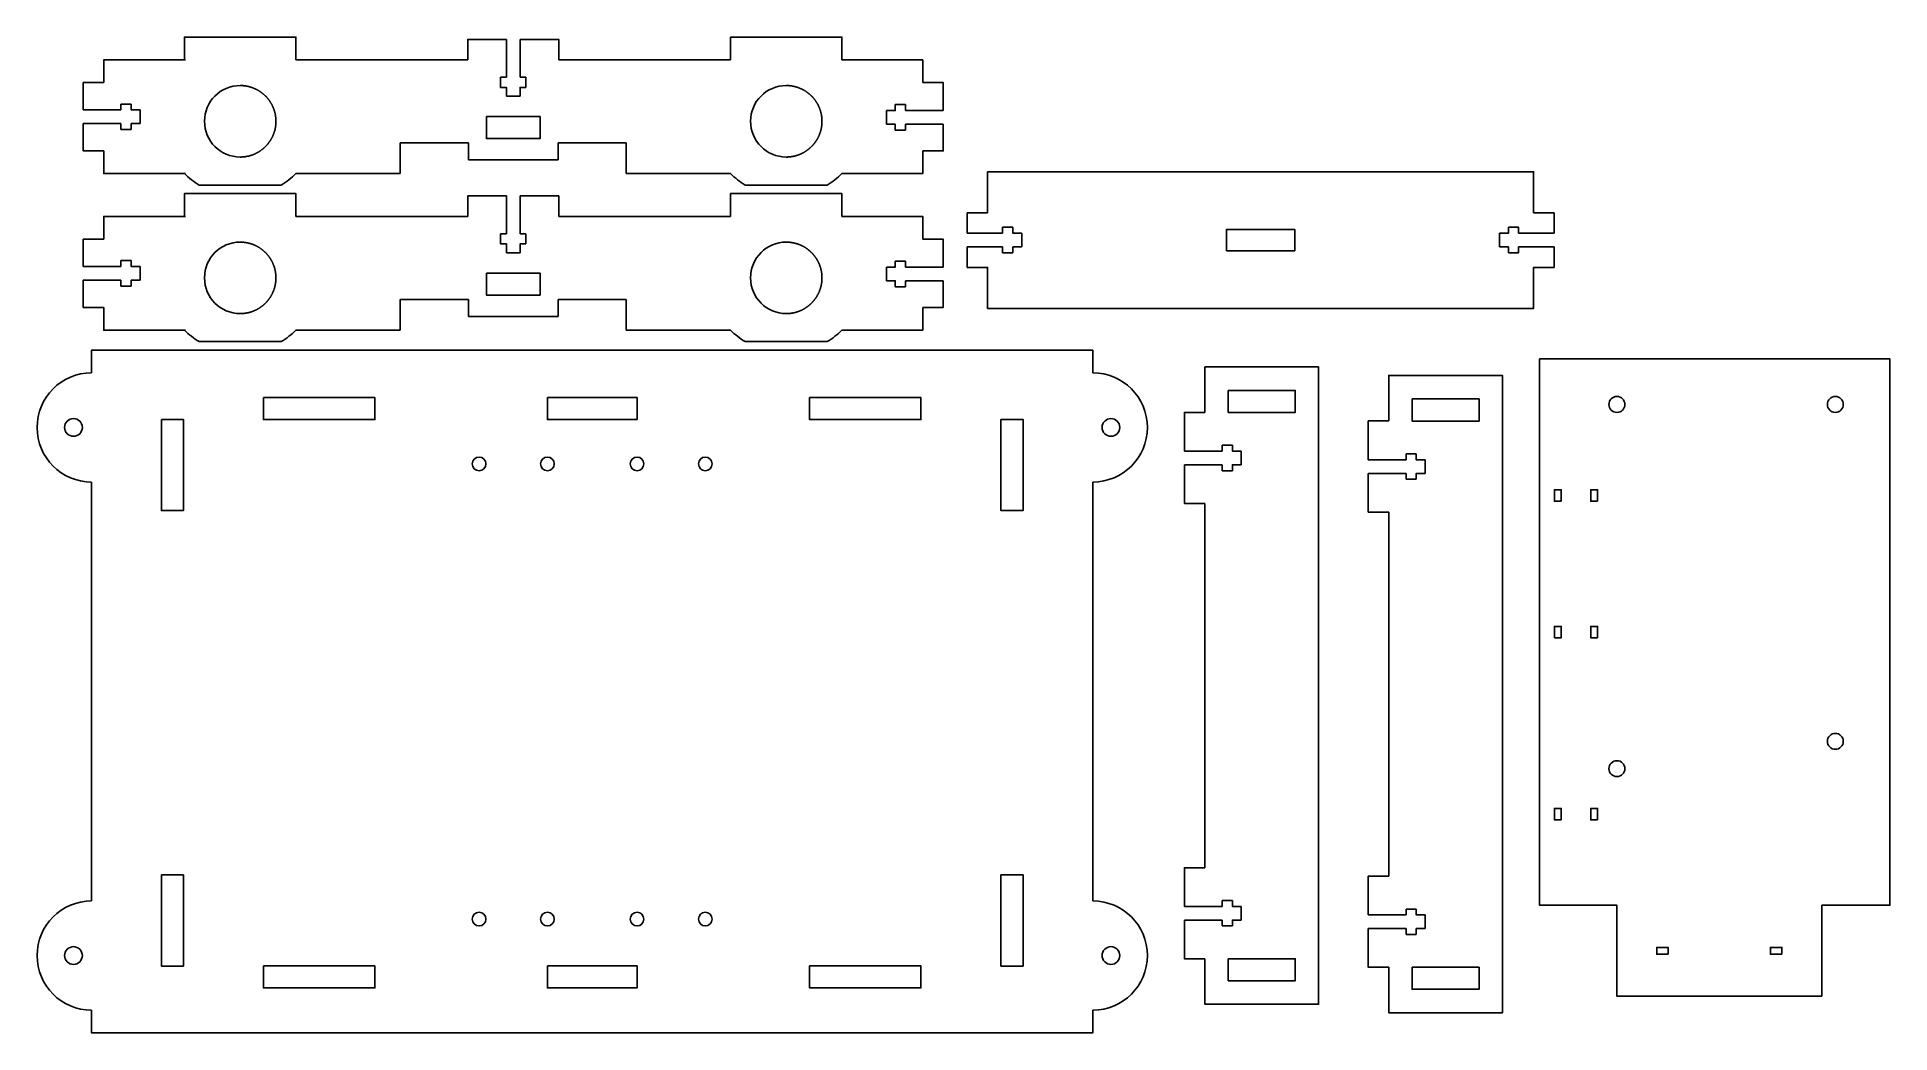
# Model space of a CAD drawing. Extents: x -214 to 193, y -36 to 183.
import ezdxf

# ---------------------------------------------------------------- set-up
doc = ezdxf.new("R2010")
doc.units = 0
doc.layers.add('LAYER_1', color=7, linetype='CONTINUOUS')

msp = doc.modelspace()

# ---------------------------------------------------------------- linework, layer by layer
at = {"layer": 'LAYER_1'}
for centre, major_axis in [((-206.1702, 97.2812), (0, 1.95)), ((21.8298, 97.2812), (0, 1.95)), ((-117.0202, 89.2812), (0, 1.5)), ((-102.0203, 89.2812), (0, 1.5)), ((-82.3202, 89.2812), (0, 1.5)), ((-67.3203, 89.2812), (0, 1.5)), ((-117.0202, -10.7189), (0, 1.5)), ((-102.0202, -10.7188), (0, 1.5)), ((-82.3202, -10.7189), (0, 1.5)), ((-67.3202, -10.7188), (0, 1.5)), ((-206.1702, -18.7188), (0, 1.95)), ((21.8298, -18.7188), (0, 1.95))]:
    msp.add_ellipse(centre, major_axis=major_axis, ratio=1, dxfattribs=at)
for points, knots in [([(-181.7734, 178.0268), (-181.7734, 178.0268), (-181.7734, 183.0266), (-181.7734, 183.0266), (-181.7734, 183.0266), (-181.7734, 183.0266), (-157.28, 183.0266), (-157.28, 183.0266), (-157.28, 183.0266), (-157.28, 183.0266), (-157.28, 178.0268), (-157.28, 178.0268)], [0, 0, 0, 0, 0.25, 0.25, 0.25, 0.25, 0.5, 0.5, 0.5, 0.5, 1, 1, 1, 1]), ([(-169.6839, 183.0266), (-169.6316, 183.027), (-169.5792, 183.0273), (-169.5267, 183.0273), (-169.5267, 183.0273), (-169.474, 183.0273), (-169.4214, 183.027), (-169.3689, 183.0266)], [0, 0, 0, 0, 0.33333333, 0.33333333, 0.33333333, 0.33333333, 1, 1, 1, 1]), ([(-119.5267, 178.0269), (-119.5267, 178.0269), (-119.5267, 182.5273), (-119.5267, 182.5273), (-119.5267, 182.5273), (-119.5267, 182.5273), (-111.0266, 182.5273), (-111.0266, 182.5273)], [0, 0, 0, 0, 0.33333333, 0.33333333, 0.33333333, 0.33333333, 1, 1, 1, 1]), ([(-108.0267, 182.5273), (-108.0267, 182.5273), (-99.5268, 182.5273), (-99.5268, 182.5273), (-99.5268, 182.5273), (-99.5268, 182.5273), (-99.5268, 178.0268), (-99.5268, 178.0268)], [0, 0, 0, 0, 0.33333333, 0.33333333, 0.33333333, 0.33333333, 1, 1, 1, 1]), ([(-61.7737, 178.0268), (-61.7737, 178.0268), (-61.7738, 183.0266), (-61.7738, 183.0266), (-61.7738, 183.0266), (-61.7738, 183.0266), (-37.2801, 183.0266), (-37.2801, 183.0266), (-37.2801, 183.0266), (-37.2801, 183.0266), (-37.2801, 178.0268), (-37.2801, 178.0268)], [0, 0, 0, 0, 0.25, 0.25, 0.25, 0.25, 0.5, 0.5, 0.5, 0.5, 1, 1, 1, 1]), ([(-49.6838, 183.0266), (-49.6316, 183.027), (-49.5793, 183.0273), (-49.5269, 183.0273), (-49.5269, 183.0273), (-49.4742, 183.0273), (-49.4216, 183.027), (-49.369, 183.0266)], [0, 0, 0, 0, 0.33333333, 0.33333333, 0.33333333, 0.33333333, 1, 1, 1, 1]), ([(-199.5264, 173.0273), (-199.5264, 173.0273), (-199.5264, 178.0268), (-199.5264, 178.0268), (-199.5264, 178.0268), (-199.5264, 178.0268), (-181.5267, 178.0268), (-181.5267, 178.0268)], [0, 0, 0, 0, 0.33333333, 0.33333333, 0.33333333, 0.33333333, 1, 1, 1, 1]), ([(-37.2793, 178.0268), (-37.2793, 178.0268), (-19.5263, 178.0268), (-19.5263, 178.0268), (-19.5263, 178.0268), (-19.5263, 178.0268), (-19.5263, 173.0273), (-19.5263, 173.0273)], [0, 0, 0, 0, 0.33333333, 0.33333333, 0.33333333, 0.33333333, 1, 1, 1, 1]), ([(-199.5264, 173.0273), (-199.5264, 173.0273), (-204.0267, 173.0273), (-204.0267, 173.0273), (-204.0267, 173.0273), (-204.0267, 173.0273), (-204.0267, 167.0135), (-204.0267, 167.0135)], [0, 0, 0, 0, 0.33333333, 0.33333333, 0.33333333, 0.33333333, 1, 1, 1, 1]), ([(-169.5267, 172.3776), (-173.8621, 172.3776), (-177.3767, 168.863), (-177.3767, 164.5277), (-177.3767, 164.5277), (-177.3767, 160.1923), (-173.8622, 156.6777), (-169.5267, 156.6777), (-169.5267, 156.6777), (-169.5267, 156.6777), (-169.5235, 156.6777), (-169.5235, 156.6777), (-169.5235, 156.6777), (-169.5235, 156.6777), (-169.5204, 156.6777), (-169.5204, 156.6777), (-169.5204, 156.6777), (-169.4549, 156.6777), (-169.3892, 156.6786), (-169.3241, 156.6803), (-169.3241, 156.6803), (-169.3241, 156.6803), (-169.3209, 156.6804), (-169.3209, 156.6804), (-169.3209, 156.6804), (-169.3209, 156.6804), (-169.3178, 156.6805), (-169.3178, 156.6805), (-169.3178, 156.6805), (-169.3178, 156.6805), (-169.3148, 156.6806), (-169.3148, 156.6806), (-169.3148, 156.6806), (-169.3148, 156.6806), (-169.3119, 156.6807), (-169.3119, 156.6807), (-169.3119, 156.6807), (-169.3119, 156.6807), (-169.3091, 156.6808), (-169.3091, 156.6808), (-169.3091, 156.6808), (-169.3091, 156.6808), (-169.3063, 156.6809), (-169.3063, 156.6809), (-169.3063, 156.6809), (-169.3063, 156.6809), (-169.3036, 156.681), (-169.3036, 156.681), (-169.3036, 156.681), (-169.3036, 156.681), (-169.3009, 156.6811), (-169.3009, 156.6811), (-169.3009, 156.6811), (-169.3009, 156.6811), (-169.2983, 156.6812), (-169.2983, 156.6812), (-169.2983, 156.6812), (-169.2983, 156.6812), (-169.2958, 156.6813), (-169.2958, 156.6813), (-169.2958, 156.6813), (-169.2958, 156.6813), (-169.2934, 156.6814), (-169.2934, 156.6814), (-169.2934, 156.6814), (-169.2934, 156.6814), (-169.291, 156.6815), (-169.291, 156.6815), (-169.291, 156.6815), (-169.291, 156.6815), (-169.2887, 156.6816), (-169.2887, 156.6816), (-169.2887, 156.6816), (-169.2887, 156.6816), (-169.2865, 156.6817), (-169.2865, 156.6817), (-169.2865, 156.6817), (-169.2865, 156.6817), (-169.2844, 156.6818), (-169.2844, 156.6818), (-169.2844, 156.6818), (-169.2844, 156.6818), (-169.2822, 156.6818), (-169.2822, 156.6818), (-169.2822, 156.6818), (-169.2822, 156.6818), (-169.2801, 156.6819), (-169.2801, 156.6819), (-169.2801, 156.6819), (-169.2365, 156.6829), (-169.1929, 156.6843), (-169.1494, 156.6868), (-169.1494, 156.6868), (-169.1494, 156.6868), (-169.1471, 156.6869), (-169.1471, 156.6869), (-169.1471, 156.6869), (-169.1471, 156.6869), (-169.1448, 156.687), (-169.1448, 156.687), (-169.1448, 156.687), (-169.1448, 156.687), (-169.1424, 156.6871), (-169.1424, 156.6871), (-169.1424, 156.6871), (-169.1424, 156.6871), (-169.14, 156.6872), (-169.14, 156.6872), (-169.14, 156.6872), (-169.14, 156.6872), (-169.1374, 156.6873), (-169.1374, 156.6873), (-169.1374, 156.6873), (-169.1374, 156.6873), (-169.1347, 156.6874), (-169.1347, 156.6874), (-169.1347, 156.6874), (-169.1347, 156.6874), (-169.1319, 156.6875), (-169.1319, 156.6875), (-169.1319, 156.6875), (-169.1319, 156.6875), (-169.129, 156.6876), (-169.129, 156.6876), (-169.129, 156.6876), (-169.129, 156.6876), (-169.1258, 156.6877), (-169.1258, 156.6877), (-169.1258, 156.6877), (-169.1258, 156.6877), (-169.1227, 156.6879), (-169.1227, 156.6879), (-169.1227, 156.6879), (-169.1227, 156.6879), (-169.1196, 156.6881), (-169.1196, 156.6881), (-169.1196, 156.6881), (-169.1196, 156.6881), (-169.1164, 156.6882), (-169.1164, 156.6882), (-169.1164, 156.6882), (-169.1164, 156.6882), (-169.1133, 156.6884), (-169.1133, 156.6884), (-169.1133, 156.6884), (-169.0542, 156.6913), (-168.9958, 156.6951), (-168.9372, 156.6996), (-168.9372, 156.6996), (-168.9372, 156.6996), (-168.9344, 156.6998), (-168.9344, 156.6998), (-168.9344, 156.6998), (-168.9344, 156.6998), (-168.9315, 156.7), (-168.9315, 156.7), (-168.9315, 156.7), (-168.9315, 156.7), (-168.9286, 156.7002), (-168.9286, 156.7002), (-168.9286, 156.7002), (-168.9286, 156.7002), (-168.9257, 156.7004), (-168.9257, 156.7004), (-168.9257, 156.7004), (-168.9257, 156.7004), (-168.9227, 156.7006), (-168.9227, 156.7006), (-168.9227, 156.7006), (-168.9227, 156.7006), (-168.9196, 156.7008), (-168.9196, 156.7008), (-168.9196, 156.7008), (-168.9196, 156.7008), (-168.9165, 156.7011), (-168.9165, 156.7011), (-168.9165, 156.7011), (-168.8552, 156.706), (-168.7942, 156.7112), (-168.7334, 156.7173), (-168.7334, 156.7173), (-168.7334, 156.7173), (-168.7303, 156.7176), (-168.7303, 156.7176), (-168.7303, 156.7176), (-168.7303, 156.7176), (-168.7272, 156.7179), (-168.7272, 156.7179), (-168.7272, 156.7179), (-168.7272, 156.7179), (-168.7241, 156.7182), (-168.7241, 156.7182), (-168.7241, 156.7182), (-168.6581, 156.7249), (-168.5924, 156.7325), (-168.5269, 156.7408), (-168.5269, 156.7408), (-168.5269, 156.7408), (-168.5238, 156.7412), (-168.5238, 156.7412), (-168.5238, 156.7412), (-168.5238, 156.7412), (-168.5208, 156.7416), (-168.5208, 156.7416), (-168.5208, 156.7416), (-168.5208, 156.7416), (-168.5177, 156.742), (-168.5177, 156.742), (-168.5177, 156.742), (-168.5177, 156.742), (-168.5149, 156.7424), (-168.5149, 156.7424), (-168.5149, 156.7424), (-168.4584, 156.7497), (-168.402, 156.7576), (-168.3456, 156.766), (-168.3456, 156.766), (-168.3456, 156.766), (-168.3429, 156.7664), (-168.3429, 156.7664), (-168.3429, 156.7664), (-168.3429, 156.7664), (-168.3401, 156.7668), (-168.3401, 156.7668), (-168.3401, 156.7668), (-168.3401, 156.7668), (-168.3373, 156.7672), (-168.3373, 156.7672), (-168.3373, 156.7672), (-168.3373, 156.7672), (-168.3342, 156.7676), (-168.3342, 156.7676), (-168.3342, 156.7676), (-168.3342, 156.7676), (-168.3312, 156.7681), (-168.3312, 156.7681), (-168.3312, 156.7681), (-168.3312, 156.7681), (-168.3281, 156.7686), (-168.3281, 156.7686), (-168.3281, 156.7686), (-168.3281, 156.7686), (-168.3251, 156.7691), (-168.3251, 156.7691), (-168.3251, 156.7691), (-168.3251, 156.7691), (-168.3222, 156.7695), (-168.3222, 156.7695), (-168.3222, 156.7695), (-168.3222, 156.7695), (-168.3194, 156.77), (-168.3194, 156.77), (-168.3194, 156.77), (-168.2623, 156.7787), (-168.2054, 156.7882), (-168.1487, 156.7983), (-168.1487, 156.7983), (-168.1487, 156.7983), (-168.1458, 156.7988), (-168.1458, 156.7988), (-168.1458, 156.7988), (-168.1458, 156.7988), (-168.143, 156.7993), (-168.143, 156.7993), (-168.143, 156.7993), (-168.143, 156.7993), (-168.14, 156.7998), (-168.14, 156.7998), (-168.14, 156.7998), (-168.14, 156.7998), (-168.1371, 156.8003), (-168.1371, 156.8003), (-168.1371, 156.8003), (-168.1371, 156.8003), (-168.1341, 156.8008), (-168.1341, 156.8008), (-168.1341, 156.8008), (-168.1341, 156.8008), (-168.1311, 156.8014), (-168.1311, 156.8014), (-168.1311, 156.8014), (-168.1311, 156.8014), (-168.1284, 156.8019), (-168.1284, 156.8019), (-168.1284, 156.8019), (-168.1284, 156.8019), (-168.1257, 156.8024), (-168.1257, 156.8024), (-168.1257, 156.8024), (-168.1257, 156.8024), (-168.1231, 156.8029), (-168.1231, 156.8029), (-168.1231, 156.8029), (-168.07, 156.8124), (-168.0172, 156.8226), (-167.9646, 156.8333), (-167.9646, 156.8333), (-167.9646, 156.8333), (-167.962, 156.8338), (-167.962, 156.8338), (-167.962, 156.8338), (-167.962, 156.8338), (-167.9594, 156.8343), (-167.9594, 156.8343), (-167.9594, 156.8343), (-167.9594, 156.8343), (-167.9567, 156.8348), (-167.9567, 156.8348), (-167.9567, 156.8348), (-167.9567, 156.8348), (-167.9537, 156.8354), (-167.9537, 156.8354), (-167.9537, 156.8354), (-167.9537, 156.8354), (-167.9507, 156.836), (-167.9507, 156.836), (-167.9507, 156.836), (-167.9507, 156.836), (-167.9477, 156.8366), (-167.9477, 156.8366), (-167.9477, 156.8366), (-167.9477, 156.8366), (-167.9447, 156.8372), (-167.9447, 156.8372), (-167.9447, 156.8372), (-167.8808, 156.8503), (-167.8172, 156.8641), (-167.7539, 156.8787), (-167.7539, 156.8787), (-167.7539, 156.8787), (-167.7509, 156.8794), (-167.7509, 156.8794), (-167.7509, 156.8794), (-167.7509, 156.8794), (-167.748, 156.8801), (-167.748, 156.8801), (-167.748, 156.8801), (-167.748, 156.8801), (-167.745, 156.8808), (-167.745, 156.8808), (-167.745, 156.8808), (-167.6876, 156.8941), (-167.6303, 156.9082), (-167.5735, 156.9226), (-167.5735, 156.9226), (-167.5735, 156.9226), (-167.5708, 156.9233), (-167.5708, 156.9233), (-167.5708, 156.9233), (-167.5708, 156.9233), (-167.5678, 156.924), (-167.5678, 156.924), (-167.5678, 156.924), (-167.5678, 156.924), (-167.5649, 156.9248), (-167.5649, 156.9248), (-167.5649, 156.9248), (-167.5649, 156.9248), (-167.562, 156.9256), (-167.562, 156.9256), (-167.562, 156.9256), (-167.562, 156.9256), (-167.559, 156.9263), (-167.559, 156.9263), (-167.559, 156.9263), (-167.559, 156.9263), (-167.5561, 156.9271), (-167.5561, 156.9271), (-167.5561, 156.9271), (-167.5561, 156.9271), (-167.5535, 156.9278), (-167.5535, 156.9278), (-167.5535, 156.9278), (-167.5001, 156.9414), (-167.4468, 156.9559), (-167.394, 156.971), (-167.394, 156.971), (-167.394, 156.971), (-167.3915, 156.9717), (-167.3915, 156.9717), (-167.3915, 156.9717), (-167.3915, 156.9717), (-167.3889, 156.9724), (-167.3889, 156.9724), (-167.3889, 156.9724), (-167.3889, 156.9724), (-167.3862, 156.9731), (-167.3862, 156.9731), (-167.3862, 156.9731), (-167.3862, 156.9731), (-167.3835, 156.9739), (-167.3835, 156.9739), (-167.3835, 156.9739), (-167.3835, 156.9739), (-167.3806, 156.9747), (-167.3806, 156.9747), (-167.3806, 156.9747), (-167.3806, 156.9747), (-167.3777, 156.9755), (-167.3777, 156.9755), (-167.3777, 156.9755), (-167.3777, 156.9755), (-167.3748, 156.9763), (-167.3748, 156.9763), (-167.3748, 156.9763), (-167.3748, 156.9763), (-167.3719, 156.9772), (-167.3719, 156.9772), (-167.3719, 156.9772), (-167.3719, 156.9772), (-167.369, 156.978), (-167.369, 156.978), (-167.369, 156.978), (-167.369, 156.978), (-167.3663, 156.9788), (-167.3663, 156.9788), (-167.3663, 156.9788), (-167.3118, 156.9944), (-167.2575, 157.0105), (-167.2035, 157.0272), (-167.2035, 157.0272), (-167.2035, 157.0272), (-167.2009, 157.028), (-167.2009, 157.028), (-167.2009, 157.028), (-167.2009, 157.028), (-167.1982, 157.0288), (-167.1982, 157.0288), (-167.1982, 157.0288), (-167.1982, 157.0288), (-167.1953, 157.0297), (-167.1953, 157.0297), (-167.1953, 157.0297), (-167.1953, 157.0297), (-167.1924, 157.0306), (-167.1924, 157.0306), (-167.1924, 157.0306), (-167.1924, 157.0306), (-167.1895, 157.0315), (-167.1895, 157.0315), (-167.1895, 157.0315), (-167.1895, 157.0315), (-167.1866, 157.0324), (-167.1866, 157.0324), (-167.1866, 157.0324), (-167.1866, 157.0324), (-167.1838, 157.0333), (-167.1838, 157.0333), (-167.1838, 157.0333), (-167.1272, 157.0509), (-167.0707, 157.0693), (-167.0147, 157.0882), (-167.0147, 157.0882), (-167.0147, 157.0882), (-167.0119, 157.0891), (-167.0119, 157.0891), (-167.0119, 157.0891), (-167.0119, 157.0891), (-167.009, 157.0901), (-167.009, 157.0901), (-167.009, 157.0901), (-167.009, 157.0901), (-167.0059, 157.0912), (-167.0059, 157.0912), (-167.0059, 157.0912), (-167.0059, 157.0912), (-167.0031, 157.0921), (-167.0031, 157.0921), (-167.0031, 157.0921), (-167.0031, 157.0921), (-167.0003, 157.0931), (-167.0003, 157.0931), (-167.0003, 157.0931), (-167.0003, 157.0931), (-166.9978, 157.094), (-166.9978, 157.094), (-166.9978, 157.094), (-166.9444, 157.1121), (-166.8915, 157.1308), (-166.8387, 157.15), (-166.8387, 157.15), (-166.8387, 157.15), (-166.8359, 157.151), (-166.8359, 157.151), (-166.8359, 157.151), (-166.8359, 157.151), (-166.8331, 157.152), (-166.8331, 157.152), (-166.8331, 157.152), (-166.8331, 157.152), (-166.8304, 157.153), (-166.8304, 157.153), (-166.8304, 157.153), (-166.8304, 157.153), (-166.8276, 157.154), (-166.8276, 157.154), (-166.8276, 157.154), (-166.8276, 157.154), (-166.8248, 157.155), (-166.8248, 157.155), (-166.8248, 157.155), (-166.8248, 157.155), (-166.822, 157.1561), (-166.822, 157.1561), (-166.822, 157.1561), (-166.822, 157.1561), (-166.8192, 157.1571), (-166.8192, 157.1571), (-166.8192, 157.1571), (-166.7646, 157.1772), (-166.7106, 157.1979), (-166.6567, 157.2189), (-166.6567, 157.2189), (-166.6567, 157.2189), (-166.6539, 157.22), (-166.6539, 157.22), (-166.6539, 157.22), (-166.6539, 157.22), (-166.6511, 157.2211), (-166.6511, 157.2211), (-166.6511, 157.2211), (-166.6511, 157.2211), (-166.6483, 157.2222), (-166.6483, 157.2222), (-166.6483, 157.2222), (-166.6483, 157.2222), (-166.6455, 157.2233), (-166.6455, 157.2233), (-166.6455, 157.2233), (-166.6455, 157.2233), (-166.6427, 157.2244), (-166.6427, 157.2244), (-166.6427, 157.2244), (-166.5881, 157.2462), (-166.5334, 157.2683), (-166.4792, 157.2912), (-166.4792, 157.2912), (-166.4792, 157.2912), (-166.4766, 157.2923), (-166.4766, 157.2923), (-166.4766, 157.2923), (-166.4766, 157.2923), (-166.4739, 157.2934), (-166.4739, 157.2934), (-166.4739, 157.2934), (-166.4739, 157.2934), (-166.4711, 157.2946), (-166.4711, 157.2946), (-166.4711, 157.2946), (-166.4711, 157.2946), (-166.4683, 157.2958), (-166.4683, 157.2958), (-166.4683, 157.2958), (-166.4683, 157.2958), (-166.4656, 157.2969), (-166.4656, 157.2969), (-166.4656, 157.2969), (-166.4656, 157.2969), (-166.4631, 157.298), (-166.4631, 157.298), (-166.4631, 157.298), (-166.4122, 157.3194), (-166.3618, 157.3418), (-166.3115, 157.3643), (-166.3115, 157.3643), (-166.3115, 157.3643), (-166.309, 157.3654), (-166.309, 157.3654), (-166.309, 157.3654), (-166.309, 157.3654), (-166.3066, 157.3665), (-166.3066, 157.3665), (-166.3066, 157.3665), (-166.3066, 157.3665), (-166.3041, 157.3676), (-166.3041, 157.3676), (-166.3041, 157.3676), (-166.3041, 157.3676), (-166.3015, 157.3687), (-166.3015, 157.3687), (-166.3015, 157.3687), (-166.3015, 157.3687), (-166.2988, 157.3699), (-166.2988, 157.3699), (-166.2988, 157.3699), (-166.2988, 157.3699), (-166.2962, 157.3711), (-166.2962, 157.3711), (-166.2962, 157.3711), (-166.2962, 157.3711), (-166.2935, 157.3723), (-166.2935, 157.3723), (-166.2935, 157.3723), (-166.2935, 157.3723), (-166.2908, 157.3736), (-166.2908, 157.3736), (-166.2908, 157.3736), (-166.2908, 157.3736), (-166.2883, 157.3748), (-166.2883, 157.3748), (-166.2883, 157.3748), (-166.2883, 157.3748), (-166.2857, 157.3759), (-166.2857, 157.3759), (-166.2857, 157.3759), (-166.2857, 157.3759), (-166.2832, 157.3771), (-166.2832, 157.3771), (-166.2832, 157.3771), (-166.2832, 157.3771), (-166.2808, 157.3782), (-166.2808, 157.3782), (-166.2808, 157.3782), (-166.2329, 157.3998), (-166.1855, 157.4221), (-166.1382, 157.4448), (-166.1382, 157.4448), (-166.1382, 157.4448), (-166.1359, 157.4459), (-166.1359, 157.4459), (-166.1359, 157.4459), (-166.1359, 157.4459), (-166.1335, 157.447), (-166.1335, 157.447), (-166.1335, 157.447), (-166.1335, 157.447), (-166.1312, 157.4481), (-166.1312, 157.4481), (-166.1312, 157.4481), (-166.1312, 157.4481), (-166.1288, 157.4492), (-166.1288, 157.4492), (-166.1288, 157.4492), (-166.1288, 157.4492), (-166.1261, 157.4505), (-166.1261, 157.4505), (-166.1261, 157.4505), (-166.1261, 157.4505), (-166.1234, 157.4518), (-166.1234, 157.4518), (-166.1234, 157.4518), (-166.1234, 157.4518), (-166.1207, 157.4531), (-166.1207, 157.4531), (-166.1207, 157.4531), (-166.1207, 157.4531), (-166.118, 157.4544), (-166.118, 157.4544), (-166.118, 157.4544), (-166.118, 157.4544), (-166.1154, 157.4557), (-166.1154, 157.4557), (-166.1154, 157.4557), (-166.1154, 157.4557), (-166.113, 157.4569), (-166.113, 157.4569), (-166.113, 157.4569), (-166.0627, 157.4812), (-166.0127, 157.506), (-165.9631, 157.5314), (-165.9631, 157.5314), (-165.9631, 157.5314), (-165.9607, 157.5326), (-165.9607, 157.5326), (-165.9607, 157.5326), (-165.9607, 157.5326), (-165.9583, 157.5338), (-165.9583, 157.5338), (-165.9583, 157.5338), (-165.9583, 157.5338), (-165.9556, 157.5351), (-165.9556, 157.5351), (-165.9556, 157.5351), (-165.9556, 157.5351), (-165.953, 157.5365), (-165.953, 157.5365), (-165.953, 157.5365), (-165.953, 157.5365), (-165.9504, 157.5379), (-165.9504, 157.5379), (-165.9504, 157.5379), (-165.9504, 157.5379), (-165.9477, 157.5392), (-165.9477, 157.5392), (-165.9477, 157.5392), (-165.9477, 157.5392), (-165.9451, 157.5406), (-165.9451, 157.5406), (-165.9451, 157.5406), (-165.8939, 157.5667), (-165.8431, 157.5936), (-165.7927, 157.6209), (-165.7927, 157.6209), (-165.7927, 157.6209), (-165.7901, 157.6223), (-165.7901, 157.6223), (-165.7901, 157.6223), (-165.7901, 157.6223), (-165.7875, 157.6237), (-165.7875, 157.6237), (-165.7875, 157.6237), (-165.7875, 157.6237), (-165.7849, 157.6251), (-165.7849, 157.6251), (-165.7849, 157.6251), (-165.7849, 157.6251), (-165.7823, 157.6265), (-165.7823, 157.6265), (-165.7823, 157.6265), (-165.7823, 157.6265), (-165.7797, 157.6279), (-165.7797, 157.6279), (-165.7797, 157.6279), (-165.7797, 157.6279), (-165.7771, 157.6294), (-165.7771, 157.6294), (-165.7771, 157.6294), (-165.7771, 157.6294), (-165.7746, 157.6308), (-165.7746, 157.6308), (-165.7746, 157.6308), (-165.7746, 157.6308), (-165.7722, 157.6321), (-165.7722, 157.6321), (-165.7722, 157.6321), (-165.7722, 157.6321), (-165.7699, 157.6334), (-165.7699, 157.6334), (-165.7699, 157.6334), (-165.722, 157.6598), (-165.6739, 157.6863), (-165.6265, 157.7136), (-165.6265, 157.7136), (-165.6265, 157.7136), (-165.6242, 157.7149), (-165.6242, 157.7149), (-165.6242, 157.7149), (-165.6242, 157.7149), (-165.6217, 157.7163), (-165.6217, 157.7163), (-165.6217, 157.7163), (-165.6217, 157.7163), (-165.6193, 157.7177), (-165.6193, 157.7177), (-165.6193, 157.7177), (-165.6193, 157.7177), (-165.6167, 157.7192), (-165.6167, 157.7192), (-165.6167, 157.7192), (-165.6167, 157.7192), (-165.6142, 157.7207), (-165.6142, 157.7207), (-165.6142, 157.7207), (-165.6142, 157.7207), (-165.6118, 157.7221), (-165.6118, 157.7221), (-165.6118, 157.7221), (-165.6118, 157.7221), (-165.6095, 157.7234), (-165.6095, 157.7234), (-165.6095, 157.7234), (-165.5607, 157.7514), (-165.512, 157.7804), (-165.4638, 157.8096), (-165.4638, 157.8096), (-165.4638, 157.8096), (-165.4613, 157.8111), (-165.4613, 157.8111), (-165.4613, 157.8111), (-165.4613, 157.8111), (-165.4587, 157.8127), (-165.4587, 157.8127), (-165.4587, 157.8127), (-165.4587, 157.8127), (-165.4562, 157.8142), (-165.4562, 157.8142), (-165.4562, 157.8142), (-165.4562, 157.8142), (-165.4537, 157.8157), (-165.4537, 157.8157), (-165.4537, 157.8157), (-165.4537, 157.8157), (-165.4511, 157.8173), (-165.4511, 157.8173), (-165.4511, 157.8173), (-165.4005, 157.8481), (-165.3504, 157.8793), (-165.3006, 157.9112), (-165.3006, 157.9112), (-165.3006, 157.9112), (-165.2981, 157.9128), (-165.2981, 157.9128), (-165.2981, 157.9128), (-165.2981, 157.9128), (-165.2956, 157.9144), (-165.2956, 157.9144), (-165.2956, 157.9144), (-165.2956, 157.9144), (-165.2931, 157.916), (-165.2931, 157.916), (-165.2931, 157.916), (-165.2931, 157.916), (-165.2906, 157.9176), (-165.2906, 157.9176), (-165.2906, 157.9176), (-165.2906, 157.9176), (-165.2883, 157.9191), (-165.2883, 157.9191), (-165.2883, 157.9191), (-165.2411, 157.9495), (-165.1939, 157.9804), (-165.1473, 158.0119), (-165.1473, 158.0119), (-165.1473, 158.0119), (-165.145, 158.0134), (-165.145, 158.0134), (-165.145, 158.0134), (-165.145, 158.0134), (-165.1426, 158.015), (-165.1426, 158.015), (-165.1426, 158.015), (-165.1426, 158.015), (-165.1401, 158.0167), (-165.1401, 158.0167), (-165.1401, 158.0167), (-165.1401, 158.0167), (-165.1377, 158.0183), (-165.1377, 158.0183), (-165.1377, 158.0183), (-165.1377, 158.0183), (-165.1353, 158.02), (-165.1353, 158.02), (-165.1353, 158.02), (-165.1353, 158.02), (-165.1328, 158.0216), (-165.1328, 158.0216), (-165.1328, 158.0216), (-165.1328, 158.0216), (-165.1304, 158.0233), (-165.1304, 158.0233), (-165.1304, 158.0233), (-165.1304, 158.0233), (-165.1282, 158.0248), (-165.1282, 158.0248), (-165.1282, 158.0248), (-165.1282, 158.0248), (-165.126, 158.0263), (-165.126, 158.0263), (-165.126, 158.0263), (-165.0807, 158.0567), (-165.0363, 158.0879), (-164.9918, 158.1194), (-164.9918, 158.1194), (-164.9918, 158.1194), (-164.9896, 158.1209), (-164.9896, 158.1209), (-164.9896, 158.1209), (-164.9896, 158.1209), (-164.9872, 158.1226), (-164.9872, 158.1226), (-164.9872, 158.1226), (-164.9872, 158.1226), (-164.9848, 158.1243), (-164.9848, 158.1243), (-164.9848, 158.1243), (-164.9848, 158.1243), (-164.9824, 158.126), (-164.9824, 158.126), (-164.9824, 158.126), (-164.9824, 158.126), (-164.98, 158.1277), (-164.98, 158.1277), (-164.98, 158.1277), (-164.98, 158.1277), (-164.9776, 158.1294), (-164.9776, 158.1294), (-164.9776, 158.1294), (-164.9776, 158.1294), (-164.9754, 158.131), (-164.9754, 158.131), (-164.9754, 158.131), (-164.9754, 158.131), (-164.9732, 158.1326), (-164.9732, 158.1326), (-164.9732, 158.1326), (-164.9732, 158.1326), (-164.971, 158.1342), (-164.971, 158.1342), (-164.971, 158.1342), (-164.9265, 158.166), (-164.8829, 158.1976), (-164.8392, 158.2303), (-164.8392, 158.2303), (-164.8392, 158.2303), (-164.837, 158.2319), (-164.837, 158.2319), (-164.837, 158.2319), (-164.837, 158.2319), (-164.8346, 158.2337), (-164.8346, 158.2337), (-164.8346, 158.2337), (-164.8346, 158.2337), (-164.8323, 158.2354), (-164.8323, 158.2354), (-164.8323, 158.2354), (-164.8323, 158.2354), (-164.8299, 158.2372), (-164.8299, 158.2372), (-164.8299, 158.2372), (-164.8299, 158.2372), (-164.8275, 158.239), (-164.8275, 158.239), (-164.8275, 158.239), (-164.8275, 158.239), (-164.8252, 158.2407), (-164.8252, 158.2407), (-164.8252, 158.2407), (-164.8252, 158.2407), (-164.823, 158.2424), (-164.823, 158.2424), (-164.823, 158.2424), (-164.823, 158.2424), (-164.8209, 158.244), (-164.8209, 158.244), (-164.8209, 158.244), (-164.8209, 158.244), (-164.8188, 158.2456), (-164.8188, 158.2456), (-164.8188, 158.2456), (-164.8188, 158.2456), (-164.8167, 158.2472), (-164.8167, 158.2472), (-164.8167, 158.2472), (-164.7737, 158.2793), (-164.7312, 158.3119), (-164.6891, 158.3451), (-164.6891, 158.3451), (-164.6891, 158.3451), (-164.687, 158.3467), (-164.687, 158.3467), (-164.687, 158.3467), (-164.687, 158.3467), (-164.6848, 158.3484), (-164.6848, 158.3484), (-164.6848, 158.3484), (-164.6848, 158.3484), (-164.6825, 158.3502), (-164.6825, 158.3502), (-164.6825, 158.3502), (-164.6825, 158.3502), (-164.6802, 158.352), (-164.6802, 158.352), (-164.6802, 158.352), (-164.6802, 158.352), (-164.6779, 158.3538), (-164.6779, 158.3538), (-164.6779, 158.3538), (-164.6779, 158.3538), (-164.6756, 158.3556), (-164.6756, 158.3556), (-164.6756, 158.3556), (-164.6756, 158.3556), (-164.6733, 158.3575), (-164.6733, 158.3575), (-164.6733, 158.3575), (-164.6733, 158.3575), (-164.6712, 158.3592), (-164.6712, 158.3592), (-164.6712, 158.3592), (-164.6272, 158.3938), (-164.5833, 158.4289), (-164.5402, 158.4646), (-164.5402, 158.4646), (-164.5402, 158.4646), (-164.5379, 158.4665), (-164.5379, 158.4665), (-164.5379, 158.4665), (-164.5379, 158.4665), (-164.5357, 158.4683), (-164.5357, 158.4683), (-164.5357, 158.4683), (-164.5357, 158.4683), (-164.5334, 158.4702), (-164.5334, 158.4702), (-164.5334, 158.4702), (-164.5334, 158.4702), (-164.5311, 158.4721), (-164.5311, 158.4721), (-164.5311, 158.4721), (-164.5311, 158.4721), (-164.5289, 158.474), (-164.5289, 158.474), (-164.5289, 158.474), (-164.5289, 158.474), (-164.5268, 158.4758), (-164.5268, 158.4758), (-164.5268, 158.4758), (-164.5268, 158.4758), (-164.5266, 158.476), (-164.5266, 158.476), (-164.5266, 158.476), (-164.5266, 158.476), (-164.5245, 158.4777), (-164.5245, 158.4777), (-164.5245, 158.4777), (-164.5245, 158.4777), (-164.5225, 158.4794), (-164.5225, 158.4794), (-164.5225, 158.4794), (-164.5225, 158.4794), (-164.5204, 158.4811), (-164.5204, 158.4811), (-164.5204, 158.4811), (-164.5204, 158.4811), (-164.5184, 158.4828), (-164.5184, 158.4828), (-164.5184, 158.4828), (-164.5184, 158.4828), (-164.5165, 158.4844), (-164.5165, 158.4844), (-164.5165, 158.4844), (-164.5165, 158.4844), (-164.5147, 158.4859), (-164.5147, 158.4859), (-164.5147, 158.4859), (-164.4766, 158.5173), (-164.4391, 158.5491), (-164.4018, 158.5814), (-164.4018, 158.5814), (-164.4018, 158.5814), (-164.4, 158.5829), (-164.4, 158.5829), (-164.4, 158.5829), (-164.4, 158.5829), (-164.3981, 158.5845), (-164.3981, 158.5845), (-164.3981, 158.5845), (-164.3981, 158.5845), (-164.3961, 158.5862), (-164.3961, 158.5862), (-164.3961, 158.5862), (-164.3961, 158.5862), (-164.394, 158.588), (-164.394, 158.588), (-164.394, 158.588), (-164.394, 158.588), (-164.3917, 158.59), (-164.3917, 158.59), (-164.3917, 158.59), (-164.3917, 158.59), (-164.3895, 158.5919), (-164.3895, 158.5919), (-164.3895, 158.5919), (-164.3895, 158.5919), (-164.3873, 158.5938), (-164.3873, 158.5938), (-164.3873, 158.5938), (-164.3873, 158.5938), (-164.385, 158.5958), (-164.385, 158.5958), (-164.385, 158.5958), (-164.3411, 158.6338), (-164.298, 158.6723), (-164.2551, 158.7111), (-164.2551, 158.7111), (-164.2551, 158.7111), (-164.253, 158.713), (-164.253, 158.713), (-164.253, 158.713), (-164.253, 158.713), (-164.2508, 158.715), (-164.2508, 158.715), (-164.2508, 158.715), (-164.2508, 158.715), (-164.2486, 158.717), (-164.2486, 158.717), (-164.2486, 158.717), (-164.2486, 158.717), (-164.2464, 158.719), (-164.2464, 158.719), (-164.2464, 158.719), (-164.2464, 158.719), (-164.2442, 158.721), (-164.2442, 158.721), (-164.2442, 158.721), (-164.2442, 158.721), (-164.2422, 158.7229), (-164.2422, 158.7229), (-164.2422, 158.7229), (-164.2422, 158.7229), (-164.2402, 158.7247), (-164.2402, 158.7247), (-164.2402, 158.7247), (-164.2402, 158.7247), (-164.2383, 158.7265), (-164.2383, 158.7265), (-164.2383, 158.7265), (-164.1975, 158.7636), (-164.157, 158.8013), (-164.1169, 158.8394), (-164.1169, 158.8394), (-164.1169, 158.8394), (-164.115, 158.8412), (-164.115, 158.8412), (-164.115, 158.8412), (-164.115, 158.8412), (-164.1128, 158.8433), (-164.1128, 158.8433), (-164.1128, 158.8433), (-164.1128, 158.8433), (-164.1107, 158.8453), (-164.1107, 158.8453), (-164.1107, 158.8453), (-164.1107, 158.8453), (-164.1086, 158.8473), (-164.1086, 158.8473), (-164.1086, 158.8473), (-164.1086, 158.8473), (-164.1064, 158.8494), (-164.1064, 158.8494), (-164.1064, 158.8494), (-164.1064, 158.8494), (-164.1046, 158.8512), (-164.1046, 158.8512), (-164.1046, 158.8512), (-164.1046, 158.8512), (-164.1028, 158.8529), (-164.1028, 158.8529), (-164.1028, 158.8529), (-164.1028, 158.8529), (-164.101, 158.8547), (-164.101, 158.8547), (-164.101, 158.8547), (-164.101, 158.8547), (-164.0992, 158.8564), (-164.0992, 158.8564), (-164.0992, 158.8564), (-164.0992, 158.8564), (-164.0975, 158.8581), (-164.0975, 158.8581), (-164.0975, 158.8581), (-164.0612, 158.893), (-164.0251, 158.9279), (-163.9897, 158.9633), (-163.9897, 158.9633), (-163.9897, 158.9633), (-163.9879, 158.9651), (-163.9879, 158.9651), (-163.9879, 158.9651), (-163.9879, 158.9651), (-163.9859, 158.967), (-163.9859, 158.967), (-163.9859, 158.967), (-163.9859, 158.967), (-163.984, 158.9689), (-163.984, 158.9689), (-163.984, 158.9689), (-163.984, 158.9689), (-163.9821, 158.9708), (-163.9821, 158.9708), (-163.9821, 158.9708), (-163.9821, 158.9708), (-163.9801, 158.9727), (-163.9801, 158.9727), (-163.9801, 158.9727), (-163.9801, 158.9727), (-163.978, 158.9748), (-163.978, 158.9748), (-163.978, 158.9748), (-163.978, 158.9748), (-163.9759, 158.9769), (-163.9759, 158.9769), (-163.9759, 158.9769), (-163.9759, 158.9769), (-163.9738, 158.979), (-163.9738, 158.979), (-163.9738, 158.979), (-163.9738, 158.979), (-163.9717, 158.9811), (-163.9717, 158.9811), (-163.9717, 158.9811), (-163.9717, 158.9811), (-163.9698, 158.9831), (-163.9698, 158.9831), (-163.9698, 158.9831), (-163.9698, 158.9831), (-163.9679, 158.985), (-163.9679, 158.985), (-163.9679, 158.985), (-163.9679, 158.985), (-163.966, 158.9869), (-163.966, 158.9869), (-163.966, 158.9869), (-163.9262, 159.0266), (-163.8871, 159.0669), (-163.8484, 159.1073), (-163.8484, 159.1073), (-163.8484, 159.1073), (-163.8463, 159.1095), (-163.8463, 159.1095), (-163.8463, 159.1095), (-163.8463, 159.1095), (-163.8443, 159.1116), (-163.8443, 159.1116), (-163.8443, 159.1116), (-163.8443, 159.1116), (-163.8423, 159.1137), (-163.8423, 159.1137), (-163.8423, 159.1137), (-163.8423, 159.1137), (-163.8402, 159.1159), (-163.8402, 159.1159), (-163.8402, 159.1159), (-163.8402, 159.1159), (-163.8384, 159.1178), (-163.8384, 159.1178), (-163.8384, 159.1178), (-163.8016, 159.1566), (-163.7651, 159.1958), (-163.7291, 159.2353), (-163.7291, 159.2353), (-163.7291, 159.2353), (-163.7274, 159.2372), (-163.7274, 159.2372), (-163.7274, 159.2372), (-163.7274, 159.2372), (-163.7256, 159.2391), (-163.7256, 159.2391), (-163.7256, 159.2391), (-163.7256, 159.2391), (-163.7237, 159.2411), (-163.7237, 159.2411), (-163.7237, 159.2411), (-163.7237, 159.2411), (-163.7219, 159.2432), (-163.7219, 159.2432), (-163.7219, 159.2432), (-163.7219, 159.2432), (-163.72, 159.2452), (-163.72, 159.2452), (-163.72, 159.2452), (-163.72, 159.2452), (-163.718, 159.2473), (-163.718, 159.2473), (-163.718, 159.2473), (-163.718, 159.2473), (-163.716, 159.2495), (-163.716, 159.2495), (-163.716, 159.2495), (-163.716, 159.2495), (-163.714, 159.2517), (-163.714, 159.2517), (-163.714, 159.2517), (-163.714, 159.2517), (-163.712, 159.2539), (-163.712, 159.2539), (-163.712, 159.2539), (-163.712, 159.2539), (-163.7101, 159.256), (-163.7101, 159.256), (-163.7101, 159.256), (-163.6713, 159.2989), (-163.633, 159.3421), (-163.5949, 159.3859), (-163.5949, 159.3859), (-163.5949, 159.3859), (-163.5929, 159.3882), (-163.5929, 159.3882), (-163.5929, 159.3882), (-163.5929, 159.3882), (-163.591, 159.3904), (-163.591, 159.3904), (-163.591, 159.3904), (-163.591, 159.3904), (-163.5891, 159.3926), (-163.5891, 159.3926), (-163.5891, 159.3926), (-163.5891, 159.3926), (-163.5871, 159.3949), (-163.5871, 159.3949), (-163.5871, 159.3949), (-163.5871, 159.3949), (-163.5853, 159.397), (-163.5853, 159.397), (-163.5853, 159.397), (-163.5853, 159.397), (-163.5836, 159.399), (-163.5836, 159.399), (-163.5836, 159.399), (-163.5836, 159.399), (-163.582, 159.4009), (-163.582, 159.4009), (-163.582, 159.4009), (-163.582, 159.4009), (-163.5805, 159.4027), (-163.5805, 159.4027), (-163.5805, 159.4027), (-163.5805, 159.4027), (-163.579, 159.4045), (-163.579, 159.4045), (-163.579, 159.4045), (-163.5471, 159.4413), (-163.5159, 159.4782), (-163.485, 159.5156), (-163.485, 159.5156), (-163.485, 159.5156), (-163.4835, 159.5174), (-163.4835, 159.5174), (-163.4835, 159.5174), (-163.4835, 159.5174), (-163.4819, 159.5193), (-163.4819, 159.5193), (-163.4819, 159.5193), (-163.4819, 159.5193), (-163.4802, 159.5213), (-163.4802, 159.5213), (-163.4802, 159.5213), (-163.4802, 159.5213), (-163.4785, 159.5234), (-163.4785, 159.5234), (-163.4785, 159.5234), (-163.4785, 159.5234), (-163.4768, 159.5254), (-163.4768, 159.5254), (-163.4768, 159.5254), (-163.4768, 159.5254), (-163.4751, 159.5275), (-163.4751, 159.5275), (-163.4751, 159.5275), (-163.4751, 159.5275), (-163.4749, 159.5277), (-163.4749, 159.5277), (-163.4749, 159.5277), (-163.4749, 159.5277), (-163.4731, 159.5298), (-163.4731, 159.5298), (-163.4731, 159.5298), (-163.4731, 159.5298), (-163.4712, 159.532), (-163.4712, 159.532), (-163.4712, 159.532), (-163.4712, 159.532), (-163.4693, 159.5343), (-163.4693, 159.5343), (-163.4693, 159.5343), (-163.4693, 159.5343), (-163.4674, 159.5366), (-163.4674, 159.5366), (-163.4674, 159.5366), (-163.4674, 159.5366), (-163.4656, 159.5388), (-163.4656, 159.5388), (-163.4656, 159.5388), (-163.4656, 159.5388), (-163.4637, 159.5411), (-163.4637, 159.5411), (-163.4637, 159.5411), (-163.4283, 159.5842), (-163.3929, 159.6282), (-163.3582, 159.6722), (-163.3582, 159.6722), (-163.3582, 159.6722), (-163.3565, 159.6743), (-163.3565, 159.6743), (-163.3565, 159.6743), (-163.3565, 159.6743), (-163.3546, 159.6766), (-163.3546, 159.6766), (-163.3546, 159.6766), (-163.3546, 159.6766), (-163.3528, 159.6789), (-163.3528, 159.6789), (-163.3528, 159.6789), (-163.3528, 159.6789), (-163.351, 159.6812), (-163.351, 159.6812), (-163.351, 159.6812), (-163.351, 159.6812), (-163.3492, 159.6835), (-163.3492, 159.6835), (-163.3492, 159.6835), (-163.3492, 159.6835), (-163.3474, 159.6858), (-163.3474, 159.6858), (-163.3474, 159.6858), (-163.3474, 159.6858), (-163.3457, 159.688), (-163.3457, 159.688), (-163.3457, 159.688), (-163.3457, 159.688), (-163.344, 159.6902), (-163.344, 159.6902), (-163.344, 159.6902), (-163.344, 159.6902), (-163.3424, 159.6923), (-163.3424, 159.6923), (-163.3424, 159.6923), (-163.3424, 159.6923), (-163.3408, 159.6944), (-163.3408, 159.6944), (-163.3408, 159.6944), (-163.3408, 159.6944), (-163.3393, 159.6963), (-163.3393, 159.6963), (-163.3393, 159.6963), (-163.3393, 159.6963), (-163.3378, 159.6983), (-163.3378, 159.6983), (-163.3378, 159.6983), (-163.3063, 159.7386), (-163.2751, 159.7789), (-163.2446, 159.8198), (-163.2446, 159.8198), (-163.2446, 159.8198), (-163.243, 159.8219), (-163.243, 159.8219), (-163.243, 159.8219), (-163.243, 159.8219), (-163.2414, 159.824), (-163.2414, 159.824), (-163.2414, 159.824), (-163.2414, 159.824), (-163.2397, 159.8262), (-163.2397, 159.8262), (-163.2397, 159.8262), (-163.2397, 159.8262), (-163.238, 159.8285), (-163.238, 159.8285), (-163.238, 159.8285), (-163.238, 159.8285), (-163.2362, 159.8309), (-163.2362, 159.8309), (-163.2362, 159.8309), (-163.2362, 159.8309), (-163.2344, 159.8333), (-163.2344, 159.8333), (-163.2344, 159.8333), (-163.2344, 159.8333), (-163.2327, 159.8356), (-163.2327, 159.8356), (-163.2327, 159.8356), (-163.2327, 159.8356), (-163.2309, 159.838), (-163.2309, 159.838), (-163.2309, 159.838), (-163.2309, 159.838), (-163.2293, 159.8402), (-163.2293, 159.8402), (-163.2293, 159.8402), (-163.1962, 159.8844), (-163.1636, 159.9291), (-163.1316, 159.9742), (-163.1316, 159.9742), (-163.1316, 159.9742), (-163.13, 159.9764), (-163.13, 159.9764), (-163.13, 159.9764), (-163.13, 159.9764), (-163.1284, 159.9786), (-163.1284, 159.9786), (-163.1284, 159.9786), (-163.1284, 159.9786), (-163.1267, 159.981), (-163.1267, 159.981), (-163.1267, 159.981), (-163.1267, 159.981), (-163.125, 159.9834), (-163.125, 159.9834), (-163.125, 159.9834), (-163.125, 159.9834), (-163.1233, 159.9858), (-163.1233, 159.9858), (-163.1233, 159.9858), (-163.1233, 159.9858), (-163.1216, 159.9882), (-163.1216, 159.9882), (-163.1216, 159.9882), (-163.1216, 159.9882), (-163.1199, 159.9906), (-163.1199, 159.9906), (-163.1199, 159.9906), (-163.1199, 159.9906), (-163.1183, 159.9929), (-163.1183, 159.9929), (-163.1183, 159.9929), (-163.0847, 160.0402), (-163.0516, 160.0881), (-163.0191, 160.1362), (-163.0191, 160.1362), (-163.0191, 160.1362), (-163.0174, 160.1386), (-163.0174, 160.1386), (-163.0174, 160.1386), (-163.0174, 160.1386), (-163.0174, 160.1387), (-163.0174, 160.1387), (-163.0174, 160.1387), (-163.0174, 160.1387), (-163.0157, 160.1411), (-163.0157, 160.1411), (-163.0157, 160.1411), (-163.0157, 160.1411), (-163.0141, 160.1436), (-163.0141, 160.1436), (-163.0141, 160.1436), (-163.0141, 160.1436), (-163.0126, 160.1459), (-163.0126, 160.1459), (-163.0126, 160.1459), (-163.0126, 160.1459), (-163.0111, 160.1481), (-163.0111, 160.1481), (-163.0111, 160.1481), (-162.9796, 160.1948), (-162.9486, 160.2419), (-162.9181, 160.2893), (-162.9181, 160.2893), (-162.9181, 160.2893), (-162.9166, 160.2916), (-162.9166, 160.2916), (-162.9166, 160.2916), (-162.9166, 160.2916), (-162.915, 160.2941), (-162.915, 160.2941), (-162.915, 160.2941), (-162.915, 160.2941), (-162.9134, 160.2966), (-162.9134, 160.2966), (-162.9134, 160.2966), (-162.9134, 160.2966), (-162.9118, 160.2991), (-162.9118, 160.2991), (-162.9118, 160.2991), (-162.9118, 160.2991), (-162.9102, 160.3016), (-162.9102, 160.3016), (-162.9102, 160.3016), (-162.9102, 160.3016), (-162.9087, 160.304), (-162.9087, 160.304), (-162.9087, 160.304), (-162.9087, 160.304), (-162.9072, 160.3064), (-162.9072, 160.3064), (-162.9072, 160.3064), (-162.9072, 160.3064), (-162.9057, 160.3088), (-162.9057, 160.3088), (-162.9057, 160.3088), (-162.9057, 160.3088), (-162.9043, 160.3111), (-162.9043, 160.3111), (-162.9043, 160.3111), (-162.9043, 160.3111), (-162.9029, 160.3133), (-162.9029, 160.3133), (-162.9029, 160.3133), (-162.9029, 160.3133), (-162.9015, 160.3155), (-162.9015, 160.3155), (-162.9015, 160.3155), (-162.9015, 160.3155), (-162.9002, 160.3176), (-162.9002, 160.3176), (-162.9002, 160.3176), (-162.8726, 160.3608), (-162.8454, 160.4041), (-162.8188, 160.4481), (-162.8188, 160.4481), (-162.8188, 160.4481), (-162.8175, 160.4502), (-162.8175, 160.4502), (-162.8175, 160.4502), (-162.8175, 160.4502), (-162.8161, 160.4524), (-162.8161, 160.4524), (-162.8161, 160.4524), (-162.8161, 160.4524), (-162.8147, 160.4547), (-162.8147, 160.4547), (-162.8147, 160.4547), (-162.8147, 160.4547), (-162.8132, 160.4571), (-162.8132, 160.4571), (-162.8132, 160.4571), (-162.8132, 160.4571), (-162.8132, 160.4572), (-162.8132, 160.4572), (-162.8132, 160.4572), (-162.8132, 160.4572), (-162.8117, 160.4597), (-162.8117, 160.4597), (-162.8117, 160.4597), (-162.8117, 160.4597), (-162.8101, 160.4623), (-162.8101, 160.4623), (-162.8101, 160.4623), (-162.8101, 160.4623), (-162.8086, 160.4648), (-162.8086, 160.4648), (-162.8086, 160.4648), (-162.7788, 160.5138), (-162.7496, 160.5632), (-162.7211, 160.6127), (-162.7211, 160.6127), (-162.7211, 160.6127), (-162.7197, 160.6151), (-162.7197, 160.6151), (-162.7197, 160.6151), (-162.7197, 160.6151), (-162.7182, 160.6176), (-162.7182, 160.6176), (-162.7182, 160.6176), (-162.7182, 160.6176), (-162.7167, 160.6202), (-162.7167, 160.6202), (-162.7167, 160.6202), (-162.7167, 160.6202), (-162.7167, 160.6203), (-162.7167, 160.6203), (-162.7167, 160.6203), (-162.6872, 160.6717), (-162.6583, 160.7234), (-162.6299, 160.7755), (-162.6299, 160.7755), (-162.6299, 160.7755), (-162.6285, 160.7781), (-162.6285, 160.7781), (-162.6285, 160.7781), (-162.6285, 160.7781), (-162.627, 160.7807), (-162.627, 160.7807), (-162.627, 160.7807), (-162.627, 160.7807), (-162.6256, 160.7833), (-162.6256, 160.7833), (-162.6256, 160.7833), (-162.6256, 160.7833), (-162.6242, 160.7859), (-162.6242, 160.7859), (-162.6242, 160.7859), (-162.6242, 160.7859), (-162.6228, 160.7885), (-162.6228, 160.7885), (-162.6228, 160.7885), (-162.6228, 160.7885), (-162.6214, 160.7911), (-162.6214, 160.7911), (-162.6214, 160.7911), (-162.6214, 160.7911), (-162.62, 160.7937), (-162.62, 160.7937), (-162.62, 160.7937), (-162.5927, 160.8442), (-162.5658, 160.8949), (-162.5396, 160.946), (-162.5396, 160.946), (-162.5396, 160.946), (-162.5382, 160.9486), (-162.5382, 160.9486), (-162.5382, 160.9486), (-162.5382, 160.9486), (-162.5369, 160.9513), (-162.5369, 160.9513), (-162.5369, 160.9513), (-162.5369, 160.9513), (-162.5355, 160.9539), (-162.5355, 160.9539), (-162.5355, 160.9539), (-162.5355, 160.9539), (-162.5341, 160.9565), (-162.5341, 160.9565), (-162.5341, 160.9565), (-162.5341, 160.9565), (-162.5328, 160.9592), (-162.5328, 160.9592), (-162.5328, 160.9592), (-162.5053, 161.0131), (-162.4784, 161.0671), (-162.4521, 161.1216), (-162.4521, 161.1216), (-162.4521, 161.1216), (-162.4508, 161.1243), (-162.4508, 161.1243), (-162.4508, 161.1243), (-162.4508, 161.1243), (-162.4508, 161.1244), (-162.4508, 161.1244), (-162.4508, 161.1244), (-162.4508, 161.1244), (-162.4495, 161.1271), (-162.4495, 161.1271), (-162.4495, 161.1271), (-162.4495, 161.1271), (-162.4482, 161.1298), (-162.4482, 161.1298), (-162.4482, 161.1298), (-162.4482, 161.1298), (-162.447, 161.1323), (-162.447, 161.1323), (-162.447, 161.1323), (-162.4221, 161.1842), (-162.3976, 161.2364), (-162.3738, 161.289), (-162.3738, 161.289), (-162.3738, 161.289), (-162.3726, 161.2917), (-162.3726, 161.2917), (-162.3726, 161.2917), (-162.3726, 161.2917), (-162.3713, 161.2944), (-162.3713, 161.2944), (-162.3713, 161.2944), (-162.3713, 161.2944), (-162.3701, 161.2971), (-162.3701, 161.2971), (-162.3701, 161.2971), (-162.3701, 161.2971), (-162.3689, 161.2997), (-162.3689, 161.2997), (-162.3689, 161.2997), (-162.3689, 161.2997), (-162.3677, 161.3024), (-162.3677, 161.3024), (-162.3677, 161.3024), (-162.3431, 161.357), (-162.3193, 161.4116), (-162.2959, 161.4666), (-162.2959, 161.4666), (-162.2959, 161.4666), (-162.2948, 161.4693), (-162.2948, 161.4693), (-162.2948, 161.4693), (-162.2948, 161.4693), (-162.2936, 161.4721), (-162.2936, 161.4721), (-162.2936, 161.4721), (-162.2936, 161.4721), (-162.2924, 161.4749), (-162.2924, 161.4749), (-162.2924, 161.4749), (-162.2924, 161.4749), (-162.2913, 161.4776), (-162.2913, 161.4776), (-162.2913, 161.4776), (-162.2913, 161.4776), (-162.2902, 161.4802), (-162.2902, 161.4802), (-162.2902, 161.4802), (-162.267, 161.5353), (-162.2443, 161.5907), (-162.2223, 161.6464), (-162.2223, 161.6464), (-162.2223, 161.6464), (-162.2212, 161.6492), (-162.2212, 161.6492), (-162.2212, 161.6492), (-162.2212, 161.6492), (-162.2212, 161.6493), (-162.2212, 161.6493), (-162.2212, 161.6493), (-162.2212, 161.6493), (-162.2201, 161.6521), (-162.2201, 161.6521), (-162.2201, 161.6521), (-162.2201, 161.6521), (-162.219, 161.6549), (-162.219, 161.6549), (-162.219, 161.6549), (-162.219, 161.6549), (-162.2179, 161.6577), (-162.2179, 161.6577), (-162.2179, 161.6577), (-162.1967, 161.7116), (-162.1762, 161.7657), (-162.1561, 161.8203), (-162.1561, 161.8203), (-162.1561, 161.8203), (-162.1551, 161.8229), (-162.1551, 161.8229), (-162.1551, 161.8229), (-162.1551, 161.8229), (-162.154, 161.8257), (-162.154, 161.8257), (-162.154, 161.8257), (-162.154, 161.8257), (-162.153, 161.8285), (-162.153, 161.8285), (-162.153, 161.8285), (-162.153, 161.8285), (-162.153, 161.8286), (-162.153, 161.8286), (-162.153, 161.8286), (-162.153, 161.8286), (-162.152, 161.8314), (-162.152, 161.8314), (-162.152, 161.8314), (-162.152, 161.8314), (-162.151, 161.8342), (-162.151, 161.8342), (-162.151, 161.8342), (-162.151, 161.8342), (-162.15, 161.8369), (-162.15, 161.8369), (-162.15, 161.8369), (-162.15, 161.8369), (-162.1491, 161.8394), (-162.1491, 161.8394), (-162.1491, 161.8394), (-162.1301, 161.8915), (-162.1118, 161.9435), (-162.094, 161.9962), (-162.094, 161.9962), (-162.094, 161.9962), (-162.0931, 161.9987), (-162.0931, 161.9987), (-162.0931, 161.9987), (-162.0931, 161.9987), (-162.0921, 162.0015), (-162.0921, 162.0015), (-162.0921, 162.0015), (-162.0921, 162.0015), (-162.0912, 162.0043), (-162.0912, 162.0043), (-162.0912, 162.0043), (-162.0912, 162.0043), (-162.0902, 162.0071), (-162.0902, 162.0071), (-162.0902, 162.0071), (-162.0902, 162.0071), (-162.0892, 162.0099), (-162.0892, 162.0099), (-162.0892, 162.0099), (-162.0892, 162.0099), (-162.0892, 162.01), (-162.0892, 162.01), (-162.0892, 162.01), (-162.0892, 162.01), (-162.0882, 162.0129), (-162.0882, 162.0129), (-162.0882, 162.0129), (-162.0882, 162.0129), (-162.0873, 162.0157), (-162.0873, 162.0157), (-162.0873, 162.0157), (-162.0873, 162.0157), (-162.0863, 162.0186), (-162.0863, 162.0186), (-162.0863, 162.0186), (-162.0679, 162.0737), (-162.0497, 162.1291), (-162.0323, 162.1847), (-162.0323, 162.1847), (-162.0323, 162.1847), (-162.0314, 162.1875), (-162.0314, 162.1875), (-162.0314, 162.1875), (-162.0314, 162.1875), (-162.0305, 162.1904), (-162.0305, 162.1904), (-162.0305, 162.1904), (-162.0305, 162.1904), (-162.0296, 162.1933), (-162.0296, 162.1933), (-162.0296, 162.1933), (-162.0296, 162.1933), (-162.0287, 162.1962), (-162.0287, 162.1962), (-162.0287, 162.1962), (-162.0287, 162.1962), (-162.0278, 162.1991), (-162.0278, 162.1991), (-162.0278, 162.1991), (-162.0278, 162.1991), (-162.027, 162.2017), (-162.027, 162.2017), (-162.027, 162.2017), (-162.027, 162.2017), (-162.0262, 162.2044), (-162.0262, 162.2044), (-162.0262, 162.2044), (-162.0095, 162.2583), (-161.9931, 162.3127), (-161.9778, 162.3672), (-161.9778, 162.3672), (-161.9778, 162.3672), (-161.977, 162.3699), (-161.977, 162.3699), (-161.977, 162.3699), (-161.977, 162.3699), (-161.9762, 162.3728), (-161.9762, 162.3728), (-161.9762, 162.3728), (-161.9762, 162.3728), (-161.9753, 162.3757), (-161.9753, 162.3757), (-161.9753, 162.3757), (-161.9753, 162.3757), (-161.9745, 162.3786), (-161.9745, 162.3786), (-161.9745, 162.3786), (-161.9745, 162.3786), (-161.9737, 162.3815), (-161.9737, 162.3815), (-161.9737, 162.3815), (-161.9737, 162.3815), (-161.9729, 162.3844), (-161.9729, 162.3844), (-161.9729, 162.3844), (-161.9729, 162.3844), (-161.9721, 162.3871), (-161.9721, 162.3871), (-161.9721, 162.3871), (-161.9721, 162.3871), (-161.9714, 162.3898), (-161.9714, 162.3898), (-161.9714, 162.3898), (-161.9714, 162.3898), (-161.9707, 162.3924), (-161.9707, 162.3924), (-161.9707, 162.3924), (-161.9707, 162.3924), (-161.97, 162.3949), (-161.97, 162.3949), (-161.97, 162.3949), (-161.9553, 162.447), (-161.9411, 162.4992), (-161.9275, 162.5518), (-161.9275, 162.5518), (-161.9275, 162.5518), (-161.9268, 162.5544), (-161.9268, 162.5544), (-161.9268, 162.5544), (-161.9268, 162.5544), (-161.9261, 162.557), (-161.9261, 162.557), (-161.9261, 162.557), (-161.9261, 162.557), (-161.9253, 162.5599), (-161.9253, 162.5599), (-161.9253, 162.5599), (-161.9253, 162.5599), (-161.9246, 162.5629), (-161.9246, 162.5629), (-161.9246, 162.5629), (-161.9246, 162.5629), (-161.9238, 162.5658), (-161.9238, 162.5658), (-161.9238, 162.5658), (-161.9238, 162.5658), (-161.923, 162.5687), (-161.923, 162.5687), (-161.923, 162.5687), (-161.923, 162.5687), (-161.9223, 162.5717), (-161.9223, 162.5717), (-161.9223, 162.5717), (-161.9075, 162.6297), (-161.8933, 162.6876), (-161.8798, 162.7459), (-161.8798, 162.7459), (-161.8798, 162.7459), (-161.8791, 162.7489), (-161.8791, 162.7489), (-161.8791, 162.7489), (-161.8791, 162.7489), (-161.8784, 162.7518), (-161.8784, 162.7518), (-161.8784, 162.7518), (-161.8784, 162.7518), (-161.8777, 162.7548), (-161.8777, 162.7548), (-161.8777, 162.7548), (-161.8777, 162.7548), (-161.8777, 162.7549), (-161.8777, 162.7549), (-161.8777, 162.7549), (-161.8631, 162.8182), (-161.8493, 162.8817), (-161.8362, 162.9456), (-161.8362, 162.9456), (-161.8362, 162.9456), (-161.8356, 162.9486), (-161.8356, 162.9486), (-161.8356, 162.9486), (-161.8356, 162.9486), (-161.835, 162.9516), (-161.835, 162.9516), (-161.835, 162.9516), (-161.835, 162.9516), (-161.8344, 162.9546), (-161.8344, 162.9546), (-161.8344, 162.9546), (-161.8344, 162.9546), (-161.8338, 162.9576), (-161.8338, 162.9576), (-161.8338, 162.9576), (-161.8338, 162.9576), (-161.8333, 162.9603), (-161.8333, 162.9603), (-161.8333, 162.9603), (-161.8333, 162.9603), (-161.8328, 162.9629), (-161.8328, 162.9629), (-161.8328, 162.9629), (-161.8328, 162.9629), (-161.8323, 162.9655), (-161.8323, 162.9655), (-161.8323, 162.9655), (-161.8214, 163.019), (-161.8108, 163.0728), (-161.8014, 163.1267), (-161.8014, 163.1267), (-161.8014, 163.1267), (-161.8009, 163.1293), (-161.8009, 163.1293), (-161.8009, 163.1293), (-161.8009, 163.1293), (-161.8004, 163.132), (-161.8004, 163.132), (-161.8004, 163.132), (-161.8004, 163.132), (-161.7998, 163.135), (-161.7998, 163.135), (-161.7998, 163.135), (-161.7998, 163.135), (-161.7993, 163.138), (-161.7993, 163.138), (-161.7993, 163.138), (-161.7993, 163.138), (-161.7993, 163.1381), (-161.7993, 163.1381), (-161.7993, 163.1381), (-161.7993, 163.1381), (-161.7977, 163.1472), (-161.7977, 163.1472), (-161.7977, 163.1472), (-161.7977, 163.1472), (-161.7972, 163.1502), (-161.7972, 163.1502), (-161.7972, 163.1502), (-161.7872, 163.2068), (-161.7777, 163.2636), (-161.769, 163.3208), (-161.769, 163.3208), (-161.769, 163.3208), (-161.7686, 163.3235), (-161.7686, 163.3235), (-161.7686, 163.3235), (-161.7686, 163.3235), (-161.7681, 163.3263), (-161.7681, 163.3263), (-161.7681, 163.3263), (-161.7681, 163.3263), (-161.7677, 163.3291), (-161.7677, 163.3291), (-161.7677, 163.3291), (-161.7677, 163.3291), (-161.7672, 163.3321), (-161.7672, 163.3321), (-161.7672, 163.3321), (-161.7672, 163.3321), (-161.7672, 163.3322), (-161.7672, 163.3322), (-161.7672, 163.3322), (-161.7672, 163.3322), (-161.7667, 163.3352), (-161.7667, 163.3352), (-161.7667, 163.3352), (-161.7667, 163.3352), (-161.7663, 163.3383), (-161.7663, 163.3383), (-161.7663, 163.3383), (-161.7663, 163.3383), (-161.7659, 163.3412), (-161.7659, 163.3412), (-161.7659, 163.3412), (-161.7659, 163.3412), (-161.7655, 163.3439), (-161.7655, 163.3439), (-161.7655, 163.3439), (-161.7655, 163.3439), (-161.7651, 163.3466), (-161.7651, 163.3466), (-161.7651, 163.3466), (-161.7651, 163.3466), (-161.7647, 163.3494), (-161.7647, 163.3494), (-161.7647, 163.3494), (-161.7564, 163.4038), (-161.7489, 163.4584), (-161.7418, 163.5132), (-161.7418, 163.5132), (-161.7418, 163.5132), (-161.7414, 163.5159), (-161.7414, 163.5159), (-161.7414, 163.5159), (-161.7414, 163.5159), (-161.741, 163.5188), (-161.741, 163.5188), (-161.741, 163.5188), (-161.741, 163.5188), (-161.7406, 163.5217), (-161.7406, 163.5217), (-161.7406, 163.5217), (-161.7406, 163.5217), (-161.7402, 163.5247), (-161.7402, 163.5247), (-161.7402, 163.5247), (-161.7402, 163.5247), (-161.7398, 163.5278), (-161.7398, 163.5278), (-161.7398, 163.5278), (-161.7398, 163.5278), (-161.7398, 163.5279), (-161.7398, 163.5279), (-161.7398, 163.5279), (-161.7316, 163.5924), (-161.7241, 163.657), (-161.7175, 163.7219), (-161.7175, 163.7219), (-161.7175, 163.7219), (-161.7172, 163.725), (-161.7172, 163.725), (-161.7172, 163.725), (-161.7172, 163.725), (-161.7172, 163.7251), (-161.7172, 163.7251), (-161.7172, 163.7251), (-161.7172, 163.7251), (-161.7169, 163.7282), (-161.7169, 163.7282), (-161.7169, 163.7282), (-161.7169, 163.7282), (-161.7166, 163.7313), (-161.7166, 163.7313), (-161.7166, 163.7313), (-161.7166, 163.7313), (-161.7163, 163.7344), (-161.7163, 163.7344), (-161.7163, 163.7344), (-161.7101, 163.7953), (-161.7047, 163.8561), (-161.7001, 163.9174), (-161.7001, 163.9174), (-161.7001, 163.9174), (-161.6998, 163.9205), (-161.6998, 163.9205), (-161.6998, 163.9205), (-161.6998, 163.9205), (-161.6996, 163.9236), (-161.6996, 163.9236), (-161.6996, 163.9236), (-161.6996, 163.9236), (-161.6996, 163.9237), (-161.6996, 163.9237), (-161.6996, 163.9237), (-161.6996, 163.9237), (-161.6994, 163.9266), (-161.6994, 163.9266), (-161.6994, 163.9266), (-161.6994, 163.9266), (-161.6992, 163.9295), (-161.6992, 163.9295), (-161.6992, 163.9295), (-161.6992, 163.9295), (-161.699, 163.9323), (-161.699, 163.9323), (-161.699, 163.9323), (-161.699, 163.9323), (-161.6988, 163.9351), (-161.6988, 163.9351), (-161.6988, 163.9351), (-161.6988, 163.9351), (-161.6986, 163.9379), (-161.6986, 163.9379), (-161.6986, 163.9379), (-161.6944, 163.9947), (-161.6908, 164.0512), (-161.6878, 164.1083), (-161.6878, 164.1083), (-161.6878, 164.1083), (-161.6876, 164.1112), (-161.6876, 164.1112), (-161.6876, 164.1112), (-161.6876, 164.1112), (-161.6874, 164.1143), (-161.6874, 164.1143), (-161.6874, 164.1143), (-161.6874, 164.1143), (-161.6873, 164.1174), (-161.6873, 164.1174), (-161.6873, 164.1174), (-161.6873, 164.1174), (-161.6871, 164.1205), (-161.6871, 164.1205), (-161.6871, 164.1205), (-161.6871, 164.1205), (-161.6869, 164.1236), (-161.6869, 164.1236), (-161.6869, 164.1236), (-161.6869, 164.1236), (-161.6869, 164.1237), (-161.6869, 164.1237), (-161.6869, 164.1237), (-161.6869, 164.1237), (-161.6867, 164.1268), (-161.6867, 164.1268), (-161.6867, 164.1268), (-161.6867, 164.1268), (-161.6866, 164.13), (-161.6866, 164.13), (-161.6866, 164.13), (-161.6866, 164.13), (-161.6865, 164.1329), (-161.6865, 164.1329), (-161.6865, 164.1329), (-161.6865, 164.1329), (-161.6864, 164.1357), (-161.6864, 164.1357), (-161.6864, 164.1357), (-161.6864, 164.1357), (-161.6863, 164.1384), (-161.6863, 164.1384), (-161.6863, 164.1384), (-161.6863, 164.1384), (-161.6862, 164.141), (-161.6862, 164.141), (-161.6862, 164.141), (-161.6862, 164.141), (-161.6861, 164.1435), (-161.6861, 164.1435), (-161.6861, 164.1435), (-161.6861, 164.1435), (-161.686, 164.1459), (-161.686, 164.1459), (-161.686, 164.1459), (-161.686, 164.1459), (-161.6859, 164.1483), (-161.6859, 164.1483), (-161.6859, 164.1483), (-161.6859, 164.1483), (-161.6858, 164.1506), (-161.6858, 164.1506), (-161.6858, 164.1506), (-161.6858, 164.1506), (-161.6857, 164.1529), (-161.6857, 164.1529), (-161.6857, 164.1529), (-161.6833, 164.1963), (-161.6818, 164.24), (-161.6808, 164.2837), (-161.6808, 164.2837), (-161.6808, 164.2837), (-161.6807, 164.2858), (-161.6807, 164.2858), (-161.6807, 164.2858), (-161.6807, 164.2858), (-161.6807, 164.288), (-161.6807, 164.288), (-161.6807, 164.288), (-161.6807, 164.288), (-161.6806, 164.2901), (-161.6806, 164.2901), (-161.6806, 164.2901), (-161.6806, 164.2901), (-161.6805, 164.2923), (-161.6805, 164.2923), (-161.6805, 164.2923), (-161.6805, 164.2923), (-161.6804, 164.2946), (-161.6804, 164.2946), (-161.6804, 164.2946), (-161.6804, 164.2946), (-161.6803, 164.297), (-161.6803, 164.297), (-161.6803, 164.297), (-161.6803, 164.297), (-161.6802, 164.2994), (-161.6802, 164.2994), (-161.6802, 164.2994), (-161.6802, 164.2994), (-161.6801, 164.3019), (-161.6801, 164.3019), (-161.6801, 164.3019), (-161.6801, 164.3019), (-161.68, 164.3045), (-161.68, 164.3045), (-161.68, 164.3045), (-161.68, 164.3045), (-161.6799, 164.3072), (-161.6799, 164.3072), (-161.6799, 164.3072), (-161.6799, 164.3072), (-161.6798, 164.31), (-161.6798, 164.31), (-161.6798, 164.31), (-161.6798, 164.31), (-161.6797, 164.3128), (-161.6797, 164.3128), (-161.6797, 164.3128), (-161.6797, 164.3128), (-161.6796, 164.3157), (-161.6796, 164.3157), (-161.6796, 164.3157), (-161.6796, 164.3157), (-161.6795, 164.3187), (-161.6795, 164.3187), (-161.6795, 164.3187), (-161.6795, 164.3187), (-161.6794, 164.3218), (-161.6794, 164.3218), (-161.6794, 164.3218), (-161.6794, 164.3218), (-161.6793, 164.325), (-161.6793, 164.325), (-161.6793, 164.325), (-161.6793, 164.325), (-161.6793, 164.3251), (-161.6793, 164.3251), (-161.6793, 164.3251), (-161.6793, 164.3251), (-161.6792, 164.3282), (-161.6792, 164.3282), (-161.6792, 164.3282), (-161.6792, 164.3282), (-161.6792, 164.3312), (-161.6792, 164.3312), (-161.6792, 164.3312), (-161.6792, 164.3312), (-161.6791, 164.3343), (-161.6791, 164.3343), (-161.6791, 164.3343), (-161.6778, 164.3963), (-161.6768, 164.4586), (-161.6767, 164.5212), (-161.6767, 164.5212), (-161.6767, 164.5212), (-161.6767, 164.5244), (-161.6767, 164.5244), (-161.6767, 164.5244), (-161.6767, 164.5244), (-161.6767, 164.5276), (-161.6767, 164.5276), (-161.6767, 164.5276), (-161.6767, 164.5276), (-161.6767, 164.5277), (-161.6767, 164.5277), (-161.6767, 164.5277), (-161.6767, 164.5277), (-161.6767, 164.5309), (-161.6767, 164.5309), (-161.6767, 164.5309), (-161.6767, 164.5309), (-161.6767, 164.534), (-161.6767, 164.534), (-161.6767, 164.534), (-161.6767, 164.5984), (-161.6776, 164.663), (-161.6792, 164.727), (-161.6792, 164.727), (-161.6792, 164.727), (-161.6793, 164.7302), (-161.6793, 164.7302), (-161.6793, 164.7302), (-161.6793, 164.7302), (-161.6793, 164.7303), (-161.6793, 164.7303), (-161.6793, 164.7303), (-161.6793, 164.7303), (-161.6794, 164.7335), (-161.6794, 164.7335), (-161.6794, 164.7335), (-161.6794, 164.7335), (-161.6795, 164.7366), (-161.6795, 164.7366), (-161.6795, 164.7366), (-161.6795, 164.7366), (-161.6796, 164.7396), (-161.6796, 164.7396), (-161.6796, 164.7396), (-161.6796, 164.7396), (-161.6797, 164.7425), (-161.6797, 164.7425), (-161.6797, 164.7425), (-161.6797, 164.7425), (-161.6798, 164.7453), (-161.6798, 164.7453), (-161.6798, 164.7453), (-161.6798, 164.7453), (-161.6799, 164.7481), (-161.6799, 164.7481), (-161.6799, 164.7481), (-161.6799, 164.7481), (-161.68, 164.7508), (-161.68, 164.7508), (-161.68, 164.7508), (-161.68, 164.7508), (-161.6801, 164.7535), (-161.6801, 164.7535), (-161.6801, 164.7535), (-161.6801, 164.7535), (-161.6802, 164.7561), (-161.6802, 164.7561), (-161.6802, 164.7561), (-161.6802, 164.7561), (-161.6803, 164.7586), (-161.6803, 164.7586), (-161.6803, 164.7586), (-161.6803, 164.7586), (-161.6804, 164.761), (-161.6804, 164.761), (-161.6804, 164.761), (-161.6804, 164.761), (-161.6805, 164.7633), (-161.6805, 164.7633), (-161.6805, 164.7633), (-161.6805, 164.7633), (-161.6806, 164.7655), (-161.6806, 164.7655), (-161.6806, 164.7655), (-161.6806, 164.7655), (-161.6807, 164.7677), (-161.6807, 164.7677), (-161.6807, 164.7677), (-161.6807, 164.7677), (-161.6807, 164.7699), (-161.6807, 164.7699), (-161.6807, 164.7699), (-161.6807, 164.7699), (-161.6808, 164.772), (-161.6808, 164.772), (-161.6808, 164.772), (-161.6818, 164.8163), (-161.6832, 164.8606), (-161.6858, 164.9049), (-161.6858, 164.9049), (-161.6858, 164.9049), (-161.6859, 164.9071), (-161.6859, 164.9071), (-161.6859, 164.9071), (-161.6859, 164.9071), (-161.686, 164.9094), (-161.686, 164.9094), (-161.686, 164.9094), (-161.686, 164.9094), (-161.6861, 164.9118), (-161.6861, 164.9118), (-161.6861, 164.9118), (-161.6861, 164.9118), (-161.6862, 164.9143), (-161.6862, 164.9143), (-161.6862, 164.9143), (-161.6862, 164.9143), (-161.6863, 164.9169), (-161.6863, 164.9169), (-161.6863, 164.9169), (-161.6863, 164.9169), (-161.6864, 164.9196), (-161.6864, 164.9196), (-161.6864, 164.9196), (-161.6864, 164.9196), (-161.6865, 164.9224), (-161.6865, 164.9224), (-161.6865, 164.9224), (-161.6865, 164.9224), (-161.6866, 164.9253), (-161.6866, 164.9253), (-161.6866, 164.9253), (-161.6866, 164.9253), (-161.6867, 164.9285), (-161.6867, 164.9285), (-161.6867, 164.9285), (-161.6867, 164.9285), (-161.6869, 164.9316), (-161.6869, 164.9316), (-161.6869, 164.9316), (-161.6869, 164.9316), (-161.6871, 164.9347), (-161.6871, 164.9347), (-161.6871, 164.9347), (-161.6871, 164.9347), (-161.6872, 164.9379), (-161.6872, 164.9379), (-161.6872, 164.9379), (-161.6872, 164.9379), (-161.6874, 164.941), (-161.6874, 164.941), (-161.6874, 164.941), (-161.6903, 165.0018), (-161.6944, 165.0619), (-161.6989, 165.1222), (-161.6989, 165.1222), (-161.6989, 165.1222), (-161.6991, 165.1254), (-161.6991, 165.1254), (-161.6991, 165.1254), (-161.6991, 165.1254), (-161.6994, 165.1285), (-161.6994, 165.1285), (-161.6994, 165.1285), (-161.6994, 165.1285), (-161.6996, 165.1316), (-161.6996, 165.1316), (-161.6996, 165.1316), (-161.6996, 165.1316), (-161.6996, 165.1317), (-161.6996, 165.1317), (-161.6996, 165.1317), (-161.6996, 165.1317), (-161.6998, 165.1348), (-161.6998, 165.1348), (-161.6998, 165.1348), (-161.6998, 165.1348), (-161.7001, 165.1379), (-161.7001, 165.1379), (-161.7001, 165.1379), (-161.7001, 165.1379), (-161.7003, 165.1407), (-161.7003, 165.1407), (-161.7003, 165.1407), (-161.7003, 165.1407), (-161.7006, 165.1435), (-161.7006, 165.1435), (-161.7006, 165.1435), (-161.7006, 165.1435), (-161.7008, 165.1462), (-161.7008, 165.1462), (-161.7008, 165.1462), (-161.7008, 165.1462), (-161.7011, 165.149), (-161.7011, 165.149), (-161.7011, 165.149), (-161.7011, 165.149), (-161.7013, 165.1517), (-161.7013, 165.1517), (-161.7013, 165.1517), (-161.7059, 165.2074), (-161.7105, 165.2625), (-161.716, 165.3178), (-161.716, 165.3178), (-161.716, 165.3178), (-161.7163, 165.3209), (-161.7163, 165.3209), (-161.7163, 165.3209), (-161.7163, 165.3209), (-161.7166, 165.324), (-161.7166, 165.324), (-161.7166, 165.324), (-161.7166, 165.324), (-161.7169, 165.3271), (-161.7169, 165.3271), (-161.7169, 165.3271), (-161.7169, 165.3271), (-161.7172, 165.3302), (-161.7172, 165.3302), (-161.7172, 165.3302), (-161.7172, 165.3302), (-161.7172, 165.3303), (-161.7172, 165.3303), (-161.7172, 165.3303), (-161.7172, 165.3303), (-161.7175, 165.3333), (-161.7175, 165.3333), (-161.7175, 165.3333), (-161.7175, 165.3333), (-161.7178, 165.3363), (-161.7178, 165.3363), (-161.7178, 165.3363), (-161.7241, 165.3981), (-161.7312, 165.4598), (-161.739, 165.5213), (-161.739, 165.5213), (-161.739, 165.5213), (-161.7394, 165.5243), (-161.7394, 165.5243), (-161.7394, 165.5243), (-161.7394, 165.5243), (-161.7398, 165.5274), (-161.7398, 165.5274), (-161.7398, 165.5274), (-161.7398, 165.5274), (-161.7398, 165.5275), (-161.7398, 165.5275), (-161.7398, 165.5275), (-161.7398, 165.5275), (-161.7402, 165.5306), (-161.7402, 165.5306), (-161.7402, 165.5306), (-161.7402, 165.5306), (-161.7406, 165.5336), (-161.7406, 165.5336), (-161.7406, 165.5336), (-161.7406, 165.5336), (-161.741, 165.5367), (-161.741, 165.5367), (-161.741, 165.5367), (-161.741, 165.5367), (-161.7414, 165.5395), (-161.7414, 165.5395), (-161.7414, 165.5395), (-161.7487, 165.596), (-161.7566, 165.6523), (-161.7651, 165.7087), (-161.7651, 165.7087), (-161.7651, 165.7087), (-161.7655, 165.7114), (-161.7655, 165.7114), (-161.7655, 165.7114), (-161.7655, 165.7114), (-161.7659, 165.7142), (-161.7659, 165.7142), (-161.7659, 165.7142), (-161.7659, 165.7142), (-161.7663, 165.717), (-161.7663, 165.717), (-161.7663, 165.717), (-161.7663, 165.717), (-161.7667, 165.7201), (-161.7667, 165.7201), (-161.7667, 165.7201), (-161.7667, 165.7201), (-161.7672, 165.7231), (-161.7672, 165.7231), (-161.7672, 165.7231), (-161.7672, 165.7231), (-161.7677, 165.7262), (-161.7677, 165.7262), (-161.7677, 165.7262), (-161.7677, 165.7262), (-161.7681, 165.729), (-161.7681, 165.729), (-161.7681, 165.729), (-161.7681, 165.729), (-161.7686, 165.7318), (-161.7686, 165.7318), (-161.7686, 165.7318), (-161.7686, 165.7318), (-161.769, 165.7345), (-161.769, 165.7345), (-161.769, 165.7345), (-161.7778, 165.7916), (-161.7873, 165.8484), (-161.7972, 165.9051), (-161.7972, 165.9051), (-161.7972, 165.9051), (-161.7977, 165.9081), (-161.7977, 165.9081), (-161.7977, 165.9081), (-161.7977, 165.9081), (-161.7993, 165.9172), (-161.7993, 165.9172), (-161.7993, 165.9172), (-161.7993, 165.9172), (-161.7998, 165.9202), (-161.7998, 165.9202), (-161.7998, 165.9202), (-161.7998, 165.9202), (-161.8004, 165.9232), (-161.8004, 165.9232), (-161.8004, 165.9232), (-161.8004, 165.9232), (-161.8009, 165.9259), (-161.8009, 165.9259), (-161.8009, 165.9259), (-161.8009, 165.9259), (-161.8014, 165.9286), (-161.8014, 165.9286), (-161.8014, 165.9286), (-161.8014, 165.9286), (-161.8019, 165.9312), (-161.8019, 165.9312), (-161.8019, 165.9312), (-161.8113, 165.9836), (-161.8213, 166.0355), (-161.8318, 166.0872), (-161.8318, 166.0872), (-161.8318, 166.0872), (-161.8323, 166.0897), (-161.8323, 166.0897), (-161.8323, 166.0897), (-161.8323, 166.0897), (-161.8328, 166.0923), (-161.8328, 166.0923), (-161.8328, 166.0923), (-161.8328, 166.0923), (-161.8333, 166.0949), (-161.8333, 166.0949), (-161.8333, 166.0949), (-161.8333, 166.0949), (-161.8338, 166.0976), (-161.8338, 166.0976), (-161.8338, 166.0976), (-161.8338, 166.0976), (-161.8344, 166.1006), (-161.8344, 166.1006), (-161.8344, 166.1006), (-161.8344, 166.1006), (-161.835, 166.1036), (-161.835, 166.1036), (-161.835, 166.1036), (-161.835, 166.1036), (-161.8356, 166.1066), (-161.8356, 166.1066), (-161.8356, 166.1066), (-161.8356, 166.1066), (-161.8362, 166.1096), (-161.8362, 166.1096), (-161.8362, 166.1096), (-161.8362, 166.1096), (-161.8362, 166.1097), (-161.8362, 166.1097), (-161.8362, 166.1097), (-161.8362, 166.1097), (-161.8368, 166.1125), (-161.8368, 166.1125), (-161.8368, 166.1125), (-161.8368, 166.1125), (-161.8374, 166.1153), (-161.8374, 166.1153), (-161.8374, 166.1153), (-161.8374, 166.1153), (-161.8379, 166.1179), (-161.8379, 166.1179), (-161.8379, 166.1179), (-161.8379, 166.1179), (-161.8385, 166.1206), (-161.8385, 166.1206), (-161.8385, 166.1206), (-161.8498, 166.175), (-161.8614, 166.229), (-161.8738, 166.283), (-161.8738, 166.283), (-161.8738, 166.283), (-161.8744, 166.2857), (-161.8744, 166.2857), (-161.8744, 166.2857), (-161.8744, 166.2857), (-161.875, 166.2885), (-161.875, 166.2885), (-161.875, 166.2885), (-161.875, 166.2885), (-161.8757, 166.2915), (-161.8757, 166.2915), (-161.8757, 166.2915), (-161.8757, 166.2915), (-161.8763, 166.2945), (-161.8763, 166.2945), (-161.8763, 166.2945), (-161.8763, 166.2945), (-161.877, 166.2974), (-161.877, 166.2974), (-161.877, 166.2974), (-161.877, 166.2974), (-161.8777, 166.3004), (-161.8777, 166.3004), (-161.8777, 166.3004), (-161.8777, 166.3004), (-161.8777, 166.3005), (-161.8777, 166.3005), (-161.8777, 166.3005), (-161.8777, 166.3005), (-161.8784, 166.3035), (-161.8784, 166.3035), (-161.8784, 166.3035), (-161.8784, 166.3035), (-161.8791, 166.3064), (-161.8791, 166.3064), (-161.8791, 166.3064), (-161.8791, 166.3064), (-161.8798, 166.3094), (-161.8798, 166.3094), (-161.8798, 166.3094), (-161.8931, 166.3668), (-161.9071, 166.424), (-161.9216, 166.4808), (-161.9216, 166.4808), (-161.9216, 166.4808), (-161.9223, 166.4835), (-161.9223, 166.4835), (-161.9223, 166.4835), (-161.9223, 166.4835), (-161.923, 166.4865), (-161.923, 166.4865), (-161.923, 166.4865), (-161.923, 166.4865), (-161.9238, 166.4894), (-161.9238, 166.4894), (-161.9238, 166.4894), (-161.9238, 166.4894), (-161.9238, 166.4895), (-161.9238, 166.4895), (-161.9238, 166.4895), (-161.9238, 166.4895), (-161.9246, 166.4924), (-161.9246, 166.4924), (-161.9246, 166.4924), (-161.9246, 166.4924), (-161.9253, 166.4954), (-161.9253, 166.4954), (-161.9253, 166.4954), (-161.9253, 166.4954), (-161.9261, 166.4983), (-161.9261, 166.4983), (-161.9261, 166.4983), (-161.9408, 166.556), (-161.9566, 166.6136), (-161.9728, 166.6708), (-161.9728, 166.6708), (-161.9728, 166.6708), (-161.9737, 166.6737), (-161.9737, 166.6737), (-161.9737, 166.6737), (-161.9737, 166.6737), (-161.9745, 166.6766), (-161.9745, 166.6766), (-161.9745, 166.6766), (-161.9745, 166.6766), (-161.9745, 166.6767), (-161.9745, 166.6767), (-161.9745, 166.6767), (-161.9745, 166.6767), (-161.9753, 166.6796), (-161.9753, 166.6796), (-161.9753, 166.6796), (-161.9753, 166.6796), (-161.9762, 166.6825), (-161.9762, 166.6825), (-161.9762, 166.6825), (-161.9762, 166.6825), (-161.977, 166.6854), (-161.977, 166.6854), (-161.977, 166.6854), (-161.977, 166.6854), (-161.9778, 166.6881), (-161.9778, 166.6881), (-161.9778, 166.6881), (-161.9934, 166.7426), (-162.0095, 166.7968), (-162.0262, 166.8508), (-162.0262, 166.8508), (-162.0262, 166.8508), (-162.027, 166.8534), (-162.027, 166.8534), (-162.027, 166.8534), (-162.027, 166.8534), (-162.0278, 166.8561), (-162.0278, 166.8561), (-162.0278, 166.8561), (-162.0278, 166.8561), (-162.0287, 166.859), (-162.0287, 166.859), (-162.0287, 166.859), (-162.0287, 166.859), (-162.0296, 166.8619), (-162.0296, 166.8619), (-162.0296, 166.8619), (-162.0296, 166.8619), (-162.0296, 166.862), (-162.0296, 166.862), (-162.0296, 166.862), (-162.0296, 166.862), (-162.0305, 166.8649), (-162.0305, 166.8649), (-162.0305, 166.8649), (-162.0305, 166.8649), (-162.0314, 166.8678), (-162.0314, 166.8678), (-162.0314, 166.8678), (-162.0314, 166.8678), (-162.0323, 166.8706), (-162.0323, 166.8706), (-162.0323, 166.8706), (-162.0493, 166.9252), (-162.0671, 166.9797), (-162.0854, 167.0339), (-162.0854, 167.0339), (-162.0854, 167.0339), (-162.0863, 167.0367), (-162.0863, 167.0367), (-162.0863, 167.0367), (-162.0863, 167.0367), (-162.0873, 167.0396), (-162.0873, 167.0396), (-162.0873, 167.0396), (-162.0873, 167.0396), (-162.0882, 167.0424), (-162.0882, 167.0424), (-162.0882, 167.0424), (-162.0882, 167.0424), (-162.0892, 167.0453), (-162.0892, 167.0453), (-162.0892, 167.0453), (-162.0892, 167.0453), (-162.0892, 167.0454), (-162.0892, 167.0454), (-162.0892, 167.0454), (-162.0892, 167.0454), (-162.0902, 167.0482), (-162.0902, 167.0482), (-162.0902, 167.0482), (-162.0902, 167.0482), (-162.0911, 167.0511), (-162.0911, 167.0511), (-162.0911, 167.0511), (-162.0911, 167.0511), (-162.0921, 167.0539), (-162.0921, 167.0539), (-162.0921, 167.0539), (-162.1112, 167.1101), (-162.1306, 167.1657), (-162.151, 167.2213), (-162.151, 167.2213), (-162.151, 167.2213), (-162.152, 167.224), (-162.152, 167.224), (-162.152, 167.224), (-162.152, 167.224), (-162.153, 167.2267), (-162.153, 167.2267), (-162.153, 167.2267), (-162.153, 167.2267), (-162.154, 167.2295), (-162.154, 167.2295), (-162.154, 167.2295), (-162.154, 167.2295), (-162.1551, 167.2323), (-162.1551, 167.2323), (-162.1551, 167.2323), (-162.1551, 167.2323), (-162.1561, 167.2351), (-162.1561, 167.2351), (-162.1561, 167.2351), (-162.1762, 167.2897), (-162.1969, 167.3437), (-162.2179, 167.3976), (-162.2179, 167.3976), (-162.2179, 167.3976), (-162.219, 167.4004), (-162.219, 167.4004), (-162.219, 167.4004), (-162.219, 167.4004), (-162.2201, 167.4032), (-162.2201, 167.4032), (-162.2201, 167.4032), (-162.2201, 167.4032), (-162.2212, 167.406), (-162.2212, 167.406), (-162.2212, 167.406), (-162.2212, 167.406), (-162.2223, 167.4088), (-162.2223, 167.4088), (-162.2223, 167.4088), (-162.2223, 167.4088), (-162.2234, 167.4116), (-162.2234, 167.4116), (-162.2234, 167.4116), (-162.2452, 167.4662), (-162.2674, 167.5209), (-162.2902, 167.5751), (-162.2902, 167.5751), (-162.2902, 167.5751), (-162.2913, 167.5777), (-162.2913, 167.5777), (-162.2913, 167.5777), (-162.2913, 167.5777), (-162.2924, 167.5804), (-162.2924, 167.5804), (-162.2924, 167.5804), (-162.2924, 167.5804), (-162.2936, 167.5832), (-162.2936, 167.5832), (-162.2936, 167.5832), (-162.2936, 167.5832), (-162.2948, 167.586), (-162.2948, 167.586), (-162.2948, 167.586), (-162.2948, 167.586), (-162.2959, 167.5887), (-162.2959, 167.5887), (-162.2959, 167.5887), (-162.2959, 167.5887), (-162.297, 167.5912), (-162.297, 167.5912), (-162.297, 167.5912), (-162.3187, 167.6426), (-162.3412, 167.6937), (-162.3641, 167.7447), (-162.3641, 167.7447), (-162.3641, 167.7447), (-162.3652, 167.7472), (-162.3652, 167.7472), (-162.3652, 167.7472), (-162.3652, 167.7472), (-162.3664, 167.7499), (-162.3664, 167.7499), (-162.3664, 167.7499), (-162.3664, 167.7499), (-162.3676, 167.7527), (-162.3676, 167.7527), (-162.3676, 167.7527), (-162.3676, 167.7527), (-162.3689, 167.7554), (-162.3689, 167.7554), (-162.3689, 167.7554), (-162.3689, 167.7554), (-162.3701, 167.7581), (-162.3701, 167.7581), (-162.3701, 167.7581), (-162.3701, 167.7581), (-162.3701, 167.7582), (-162.3701, 167.7582), (-162.3701, 167.7582), (-162.3701, 167.7582), (-162.3713, 167.7609), (-162.3713, 167.7609), (-162.3713, 167.7609), (-162.3713, 167.7609), (-162.3726, 167.7636), (-162.3726, 167.7636), (-162.3726, 167.7636), (-162.3726, 167.7636), (-162.3738, 167.7663), (-162.3738, 167.7663), (-162.3738, 167.7663), (-162.3976, 167.8189), (-162.422, 167.8712), (-162.447, 167.923), (-162.447, 167.923), (-162.447, 167.923), (-162.4482, 167.9255), (-162.4482, 167.9255), (-162.4482, 167.9255), (-162.4482, 167.9255), (-162.4495, 167.9282), (-162.4495, 167.9282), (-162.4495, 167.9282), (-162.4495, 167.9282), (-162.4508, 167.9309), (-162.4508, 167.9309), (-162.4508, 167.9309), (-162.4508, 167.9309), (-162.4521, 167.9336), (-162.4521, 167.9336), (-162.4521, 167.9336), (-162.4521, 167.9336), (-162.4534, 167.9363), (-162.4534, 167.9363), (-162.4534, 167.9363), (-162.4534, 167.9363), (-162.4547, 167.9389), (-162.4547, 167.9389), (-162.4547, 167.9389), (-162.4547, 167.9389), (-162.4559, 167.9413), (-162.4559, 167.9413), (-162.4559, 167.9413), (-162.4798, 167.9908), (-162.5043, 168.04), (-162.5292, 168.0888), (-162.5292, 168.0888), (-162.5292, 168.0888), (-162.5304, 168.0912), (-162.5304, 168.0912), (-162.5304, 168.0912), (-162.5304, 168.0912), (-162.5316, 168.0936), (-162.5316, 168.0936), (-162.5316, 168.0936), (-162.5316, 168.0936), (-162.5328, 168.096), (-162.5328, 168.096), (-162.5328, 168.096), (-162.5328, 168.096), (-162.5341, 168.0987), (-162.5341, 168.0987), (-162.5341, 168.0987), (-162.5341, 168.0987), (-162.5355, 168.1013), (-162.5355, 168.1013), (-162.5355, 168.1013), (-162.5355, 168.1013), (-162.5369, 168.1039), (-162.5369, 168.1039), (-162.5369, 168.1039), (-162.5369, 168.1039), (-162.5382, 168.1066), (-162.5382, 168.1066), (-162.5382, 168.1066), (-162.5382, 168.1066), (-162.5396, 168.1092), (-162.5396, 168.1092), (-162.5396, 168.1092), (-162.5657, 168.1604), (-162.5927, 168.2112), (-162.62, 168.2616), (-162.62, 168.2616), (-162.62, 168.2616), (-162.6214, 168.2642), (-162.6214, 168.2642), (-162.6214, 168.2642), (-162.6214, 168.2642), (-162.6228, 168.2668), (-162.6228, 168.2668), (-162.6228, 168.2668), (-162.6228, 168.2668), (-162.6242, 168.2694), (-162.6242, 168.2694), (-162.6242, 168.2694), (-162.6242, 168.2694), (-162.6256, 168.272), (-162.6256, 168.272), (-162.6256, 168.272), (-162.6256, 168.272), (-162.627, 168.2746), (-162.627, 168.2746), (-162.627, 168.2746), (-162.627, 168.2746), (-162.6285, 168.2772), (-162.6285, 168.2772), (-162.6285, 168.2772), (-162.6285, 168.2772), (-162.6299, 168.2798), (-162.6299, 168.2798), (-162.6299, 168.2798), (-162.6585, 168.3318), (-162.6872, 168.3838), (-162.7167, 168.435), (-162.7167, 168.435), (-162.7167, 168.435), (-162.7182, 168.4376), (-162.7182, 168.4376), (-162.7182, 168.4376), (-162.7182, 168.4376), (-162.7197, 168.4401), (-162.7197, 168.4401), (-162.7197, 168.4401), (-162.7197, 168.4401), (-162.7211, 168.4425), (-162.7211, 168.4425), (-162.7211, 168.4425), (-162.7211, 168.4425), (-162.7224, 168.4448), (-162.7224, 168.4448), (-162.7224, 168.4448), (-162.7504, 168.4936), (-162.7795, 168.5423), (-162.8086, 168.5905), (-162.8086, 168.5905), (-162.8086, 168.5905), (-162.8101, 168.593), (-162.8101, 168.593), (-162.8101, 168.593), (-162.8101, 168.593), (-162.8117, 168.5956), (-162.8117, 168.5956), (-162.8117, 168.5956), (-162.8117, 168.5956), (-162.8132, 168.5981), (-162.8132, 168.5981), (-162.8132, 168.5981), (-162.8132, 168.5981), (-162.8147, 168.6006), (-162.8147, 168.6006), (-162.8147, 168.6006), (-162.8147, 168.6006), (-162.8163, 168.6032), (-162.8163, 168.6032), (-162.8163, 168.6032), (-162.8471, 168.6538), (-162.8783, 168.7039), (-162.9102, 168.7537), (-162.9102, 168.7537), (-162.9102, 168.7537), (-162.9118, 168.7562), (-162.9118, 168.7562), (-162.9118, 168.7562), (-162.9118, 168.7562), (-162.9134, 168.7587), (-162.9134, 168.7587), (-162.9134, 168.7587), (-162.9134, 168.7587), (-162.915, 168.7612), (-162.915, 168.7612), (-162.915, 168.7612), (-162.915, 168.7612), (-162.9166, 168.7637), (-162.9166, 168.7637), (-162.9166, 168.7637), (-162.9166, 168.7637), (-162.9181, 168.766), (-162.9181, 168.766), (-162.9181, 168.766), (-162.9485, 168.8132), (-162.9796, 168.8605), (-163.0111, 168.9072), (-163.0111, 168.9072), (-163.0111, 168.9072), (-163.0126, 168.9094), (-163.0126, 168.9094), (-163.0126, 168.9094), (-163.0126, 168.9094), (-163.0141, 168.9117), (-163.0141, 168.9117), (-163.0141, 168.9117), (-163.0141, 168.9117), (-163.0157, 168.9142), (-163.0157, 168.9142), (-163.0157, 168.9142), (-163.0157, 168.9142), (-163.0174, 168.9166), (-163.0174, 168.9166), (-163.0174, 168.9166), (-163.0174, 168.9166), (-163.0191, 168.919), (-163.0191, 168.919), (-163.0191, 168.919), (-163.0191, 168.919), (-163.0207, 168.9215), (-163.0207, 168.9215), (-163.0207, 168.9215), (-163.0207, 168.9215), (-163.0224, 168.9239), (-163.0224, 168.9239), (-163.0224, 168.9239), (-163.0224, 168.9239), (-163.0239, 168.9261), (-163.0239, 168.9261), (-163.0239, 168.9261), (-163.0239, 168.9261), (-163.0254, 168.9283), (-163.0254, 168.9283), (-163.0254, 168.9283), (-163.0558, 168.9736), (-163.0869, 169.018), (-163.1184, 169.0625), (-163.1184, 169.0625), (-163.1184, 169.0625), (-163.1199, 169.0647), (-163.1199, 169.0647), (-163.1199, 169.0647), (-163.1199, 169.0647), (-163.1216, 169.0671), (-163.1216, 169.0671), (-163.1216, 169.0671), (-163.1216, 169.0671), (-163.1233, 169.0695), (-163.1233, 169.0695), (-163.1233, 169.0695), (-163.1233, 169.0695), (-163.125, 169.0719), (-163.125, 169.0719), (-163.125, 169.0719), (-163.125, 169.0719), (-163.1267, 169.0743), (-163.1267, 169.0743), (-163.1267, 169.0743), (-163.1267, 169.0743), (-163.1284, 169.0767), (-163.1284, 169.0767), (-163.1284, 169.0767), (-163.1284, 169.0767), (-163.13, 169.0789), (-163.13, 169.0789), (-163.13, 169.0789), (-163.1627, 169.1246), (-163.1957, 169.1699), (-163.2292, 169.2149), (-163.2292, 169.2149), (-163.2292, 169.2149), (-163.2309, 169.2173), (-163.2309, 169.2173), (-163.2309, 169.2173), (-163.2309, 169.2173), (-163.2327, 169.2197), (-163.2327, 169.2197), (-163.2327, 169.2197), (-163.2327, 169.2197), (-163.2344, 169.222), (-163.2344, 169.222), (-163.2344, 169.222), (-163.2344, 169.222), (-163.2362, 169.2244), (-163.2362, 169.2244), (-163.2362, 169.2244), (-163.2362, 169.2244), (-163.238, 169.2268), (-163.238, 169.2268), (-163.238, 169.2268), (-163.238, 169.2268), (-163.2397, 169.2291), (-163.2397, 169.2291), (-163.2397, 169.2291), (-163.2397, 169.2291), (-163.2414, 169.2313), (-163.2414, 169.2313), (-163.2414, 169.2313), (-163.2414, 169.2313), (-163.243, 169.2334), (-163.243, 169.2334), (-163.243, 169.2334), (-163.243, 169.2334), (-163.2446, 169.2355), (-163.2446, 169.2355), (-163.2446, 169.2355), (-163.2446, 169.2355), (-163.2462, 169.2376), (-163.2462, 169.2376), (-163.2462, 169.2376), (-163.2783, 169.2806), (-163.3109, 169.3231), (-163.3441, 169.3652), (-163.3441, 169.3652), (-163.3441, 169.3652), (-163.3457, 169.3673), (-163.3457, 169.3673), (-163.3457, 169.3673), (-163.3457, 169.3673), (-163.3474, 169.3695), (-163.3474, 169.3695), (-163.3474, 169.3695), (-163.3474, 169.3695), (-163.3492, 169.3718), (-163.3492, 169.3718), (-163.3492, 169.3718), (-163.3492, 169.3718), (-163.351, 169.3741), (-163.351, 169.3741), (-163.351, 169.3741), (-163.351, 169.3741), (-163.3528, 169.3764), (-163.3528, 169.3764), (-163.3528, 169.3764), (-163.3528, 169.3764), (-163.3546, 169.3787), (-163.3546, 169.3787), (-163.3546, 169.3787), (-163.3546, 169.3787), (-163.3565, 169.381), (-163.3565, 169.381), (-163.3565, 169.381), (-163.3565, 169.381), (-163.3582, 169.3831), (-163.3582, 169.3831), (-163.3582, 169.3831), (-163.3582, 169.3831), (-163.3598, 169.3851), (-163.3598, 169.3851), (-163.3598, 169.3851), (-163.3598, 169.3851), (-163.3614, 169.3871), (-163.3614, 169.3871), (-163.3614, 169.3871), (-163.3614, 169.3871), (-163.3629, 169.389), (-163.3629, 169.389), (-163.3629, 169.389), (-163.3629, 169.389), (-163.3645, 169.391), (-163.3645, 169.391), (-163.3645, 169.391), (-163.396, 169.4308), (-163.4278, 169.4707), (-163.4604, 169.51), (-163.4604, 169.51), (-163.4604, 169.51), (-163.462, 169.512), (-163.462, 169.512), (-163.462, 169.512), (-163.462, 169.512), (-163.4637, 169.5141), (-163.4637, 169.5141), (-163.4637, 169.5141), (-163.4637, 169.5141), (-163.4656, 169.5164), (-163.4656, 169.5164), (-163.4656, 169.5164), (-163.4656, 169.5164), (-163.4674, 169.5186), (-163.4674, 169.5186), (-163.4674, 169.5186), (-163.4674, 169.5186), (-163.4693, 169.5209), (-163.4693, 169.5209), (-163.4693, 169.5209), (-163.4693, 169.5209), (-163.4712, 169.5232), (-163.4712, 169.5232), (-163.4712, 169.5232), (-163.4712, 169.5232), (-163.4731, 169.5254), (-163.4731, 169.5254), (-163.4731, 169.5254), (-163.4731, 169.5254), (-163.4749, 169.5275), (-163.4749, 169.5275), (-163.4749, 169.5275), (-163.4749, 169.5275), (-163.4751, 169.5277), (-163.4751, 169.5277), (-163.4751, 169.5277), (-163.4751, 169.5277), (-163.4768, 169.5298), (-163.4768, 169.5298), (-163.4768, 169.5298), (-163.4768, 169.5298), (-163.4785, 169.5318), (-163.4785, 169.5318), (-163.4785, 169.5318), (-163.4785, 169.5318), (-163.4802, 169.5339), (-163.4802, 169.5339), (-163.4802, 169.5339), (-163.4802, 169.5339), (-163.4819, 169.5359), (-163.4819, 169.5359), (-163.4819, 169.5359), (-163.4819, 169.5359), (-163.4835, 169.5378), (-163.4835, 169.5378), (-163.4835, 169.5378), (-163.4835, 169.5378), (-163.485, 169.5396), (-163.485, 169.5396), (-163.485, 169.5396), (-163.5164, 169.5777), (-163.5482, 169.6152), (-163.5805, 169.6525), (-163.5805, 169.6525), (-163.5805, 169.6525), (-163.582, 169.6543), (-163.582, 169.6543), (-163.582, 169.6543), (-163.582, 169.6543), (-163.5836, 169.6562), (-163.5836, 169.6562), (-163.5836, 169.6562), (-163.5836, 169.6562), (-163.5853, 169.6582), (-163.5853, 169.6582), (-163.5853, 169.6582), (-163.5853, 169.6582), (-163.5871, 169.6603), (-163.5871, 169.6603), (-163.5871, 169.6603), (-163.5871, 169.6603), (-163.5891, 169.6626), (-163.5891, 169.6626), (-163.5891, 169.6626), (-163.5891, 169.6626), (-163.591, 169.6648), (-163.591, 169.6648), (-163.591, 169.6648), (-163.591, 169.6648), (-163.5929, 169.667), (-163.5929, 169.667), (-163.5929, 169.667), (-163.5929, 169.667), (-163.5949, 169.6693), (-163.5949, 169.6693), (-163.5949, 169.6693), (-163.6316, 169.7117), (-163.6687, 169.7536), (-163.7063, 169.795), (-163.7063, 169.795), (-163.7063, 169.795), (-163.7081, 169.797), (-163.7081, 169.797), (-163.7081, 169.797), (-163.7081, 169.797), (-163.7101, 169.7992), (-163.7101, 169.7992), (-163.7101, 169.7992), (-163.7101, 169.7992), (-163.712, 169.8013), (-163.712, 169.8013), (-163.712, 169.8013), (-163.712, 169.8013), (-163.714, 169.8035), (-163.714, 169.8035), (-163.714, 169.8035), (-163.714, 169.8035), (-163.716, 169.8057), (-163.716, 169.8057), (-163.716, 169.8057), (-163.716, 169.8057), (-163.716, 169.8058), (-163.716, 169.8058), (-163.716, 169.8058), (-163.716, 169.8058), (-163.718, 169.808), (-163.718, 169.808), (-163.718, 169.808), (-163.718, 169.808), (-163.72, 169.8102), (-163.72, 169.8102), (-163.72, 169.8102), (-163.72, 169.8102), (-163.7219, 169.8122), (-163.7219, 169.8122), (-163.7219, 169.8122), (-163.7219, 169.8122), (-163.7237, 169.8142), (-163.7237, 169.8142), (-163.7237, 169.8142), (-163.7237, 169.8142), (-163.7255, 169.8161), (-163.7255, 169.8161), (-163.7255, 169.8161), (-163.7626, 169.8568), (-163.8002, 169.8973), (-163.8383, 169.9373), (-163.8383, 169.9373), (-163.8383, 169.9373), (-163.8402, 169.9393), (-163.8402, 169.9393), (-163.8402, 169.9393), (-163.8402, 169.9393), (-163.8423, 169.9415), (-163.8423, 169.9415), (-163.8423, 169.9415), (-163.8423, 169.9415), (-163.8443, 169.9436), (-163.8443, 169.9436), (-163.8443, 169.9436), (-163.8443, 169.9436), (-163.8463, 169.9457), (-163.8463, 169.9457), (-163.8463, 169.9457), (-163.8463, 169.9457), (-163.8484, 169.9479), (-163.8484, 169.9479), (-163.8484, 169.9479), (-163.8484, 169.9479), (-163.8502, 169.9497), (-163.8502, 169.9497), (-163.8502, 169.9497), (-163.8502, 169.9497), (-163.8519, 169.9515), (-163.8519, 169.9515), (-163.8519, 169.9515), (-163.8519, 169.9515), (-163.8537, 169.9533), (-163.8537, 169.9533), (-163.8537, 169.9533), (-163.8537, 169.9533), (-163.8554, 169.9551), (-163.8554, 169.9551), (-163.8554, 169.9551), (-163.8554, 169.9551), (-163.8571, 169.9568), (-163.8571, 169.9568), (-163.8571, 169.9568), (-163.892, 169.9931), (-163.9269, 170.0292), (-163.9623, 170.0646), (-163.9623, 170.0646), (-163.9623, 170.0646), (-163.9641, 170.0664), (-163.9641, 170.0664), (-163.9641, 170.0664), (-163.9641, 170.0664), (-163.966, 170.0684), (-163.966, 170.0684), (-163.966, 170.0684), (-163.966, 170.0684), (-163.9679, 170.0703), (-163.9679, 170.0703), (-163.9679, 170.0703), (-163.9679, 170.0703), (-163.9698, 170.0722), (-163.9698, 170.0722), (-163.9698, 170.0722), (-163.9698, 170.0722), (-163.9717, 170.0742), (-163.9717, 170.0742), (-163.9717, 170.0742), (-163.9717, 170.0742), (-163.9738, 170.0763), (-163.9738, 170.0763), (-163.9738, 170.0763), (-163.9738, 170.0763), (-163.9759, 170.0784), (-163.9759, 170.0784), (-163.9759, 170.0784), (-163.9759, 170.0784), (-163.978, 170.0805), (-163.978, 170.0805), (-163.978, 170.0805), (-163.978, 170.0805), (-163.9801, 170.0826), (-163.9801, 170.0826), (-163.9801, 170.0826), (-163.9801, 170.0826), (-163.9821, 170.0845), (-163.9821, 170.0845), (-163.9821, 170.0845), (-163.9821, 170.0845), (-163.984, 170.0864), (-163.984, 170.0864), (-163.984, 170.0864), (-163.984, 170.0864), (-163.9859, 170.0883), (-163.9859, 170.0883), (-163.9859, 170.0883), (-164.0256, 170.1281), (-164.066, 170.1672), (-164.1064, 170.2059), (-164.1064, 170.2059), (-164.1064, 170.2059), (-164.1086, 170.208), (-164.1086, 170.208), (-164.1086, 170.208), (-164.1086, 170.208), (-164.1107, 170.21), (-164.1107, 170.21), (-164.1107, 170.21), (-164.1107, 170.21), (-164.1128, 170.212), (-164.1128, 170.212), (-164.1128, 170.212), (-164.1128, 170.212), (-164.115, 170.2141), (-164.115, 170.2141), (-164.115, 170.2141), (-164.115, 170.2141), (-164.1169, 170.2159), (-164.1169, 170.2159), (-164.1169, 170.2159), (-164.1569, 170.254), (-164.1974, 170.2917), (-164.2383, 170.3288), (-164.2383, 170.3288), (-164.2383, 170.3288), (-164.2402, 170.3306), (-164.2402, 170.3306), (-164.2402, 170.3306), (-164.2402, 170.3306), (-164.2422, 170.3324), (-164.2422, 170.3324), (-164.2422, 170.3324), (-164.2422, 170.3324), (-164.2442, 170.3343), (-164.2442, 170.3343), (-164.2442, 170.3343), (-164.2442, 170.3343), (-164.2464, 170.3363), (-164.2464, 170.3363), (-164.2464, 170.3363), (-164.2464, 170.3363), (-164.2486, 170.3383), (-164.2486, 170.3383), (-164.2486, 170.3383), (-164.2486, 170.3383), (-164.2508, 170.3403), (-164.2508, 170.3403), (-164.2508, 170.3403), (-164.2508, 170.3403), (-164.253, 170.3423), (-164.253, 170.3423), (-164.253, 170.3423), (-164.253, 170.3423), (-164.2551, 170.3442), (-164.2551, 170.3442), (-164.2551, 170.3442), (-164.2966, 170.3818), (-164.3383, 170.4188), (-164.3806, 170.4556), (-164.3806, 170.4556), (-164.3806, 170.4556), (-164.3828, 170.4575), (-164.3828, 170.4575), (-164.3828, 170.4575), (-164.3828, 170.4575), (-164.385, 170.4594), (-164.385, 170.4594), (-164.385, 170.4594), (-164.385, 170.4594), (-164.3873, 170.4614), (-164.3873, 170.4614), (-164.3873, 170.4614), (-164.3873, 170.4614), (-164.3895, 170.4633), (-164.3895, 170.4633), (-164.3895, 170.4633), (-164.3895, 170.4633), (-164.3895, 170.4634), (-164.3895, 170.4634), (-164.3895, 170.4634), (-164.3895, 170.4634), (-164.3917, 170.4653), (-164.3917, 170.4653), (-164.3917, 170.4653), (-164.3917, 170.4653), (-164.394, 170.4673), (-164.394, 170.4673), (-164.394, 170.4673), (-164.394, 170.4673), (-164.3961, 170.4691), (-164.3961, 170.4691), (-164.3961, 170.4691), (-164.4393, 170.5065), (-164.4829, 170.5432), (-164.5268, 170.5795), (-164.5268, 170.5795), (-164.5268, 170.5795), (-164.5289, 170.5813), (-164.5289, 170.5813), (-164.5289, 170.5813), (-164.5289, 170.5813), (-164.5311, 170.5831), (-164.5311, 170.5831), (-164.5311, 170.5831), (-164.5311, 170.5831), (-164.5334, 170.585), (-164.5334, 170.585), (-164.5334, 170.585), (-164.5334, 170.585), (-164.5357, 170.5869), (-164.5357, 170.5869), (-164.5357, 170.5869), (-164.5357, 170.5869), (-164.5379, 170.5887), (-164.5379, 170.5887), (-164.5379, 170.5887), (-164.5379, 170.5887), (-164.5402, 170.5906), (-164.5402, 170.5906), (-164.5402, 170.5906), (-164.5402, 170.5906), (-164.5423, 170.5923), (-164.5423, 170.5923), (-164.5423, 170.5923), (-164.5423, 170.5923), (-164.5443, 170.5939), (-164.5443, 170.5939), (-164.5443, 170.5939), (-164.5835, 170.6261), (-164.6234, 170.6582), (-164.6633, 170.6898), (-164.6633, 170.6898), (-164.6633, 170.6898), (-164.6653, 170.6914), (-164.6653, 170.6914), (-164.6653, 170.6914), (-164.6653, 170.6914), (-164.6672, 170.6929), (-164.6672, 170.6929), (-164.6672, 170.6929), (-164.6672, 170.6929), (-164.6692, 170.6945), (-164.6692, 170.6945), (-164.6692, 170.6945), (-164.6692, 170.6945), (-164.6712, 170.6961), (-164.6712, 170.6961), (-164.6712, 170.6961), (-164.6712, 170.6961), (-164.6733, 170.6978), (-164.6733, 170.6978), (-164.6733, 170.6978), (-164.6733, 170.6978), (-164.6756, 170.6997), (-164.6756, 170.6997), (-164.6756, 170.6997), (-164.6756, 170.6997), (-164.6779, 170.7015), (-164.6779, 170.7015), (-164.6779, 170.7015), (-164.6779, 170.7015), (-164.6802, 170.7033), (-164.6802, 170.7033), (-164.6802, 170.7033), (-164.6802, 170.7033), (-164.6825, 170.7051), (-164.6825, 170.7051), (-164.6825, 170.7051), (-164.6825, 170.7051), (-164.6848, 170.7069), (-164.6848, 170.7069), (-164.6848, 170.7069), (-164.6848, 170.7069), (-164.687, 170.7086), (-164.687, 170.7086), (-164.687, 170.7086), (-164.687, 170.7086), (-164.6892, 170.7103), (-164.6892, 170.7103), (-164.6892, 170.7103), (-164.6892, 170.7103), (-164.6913, 170.7119), (-164.6913, 170.7119), (-164.6913, 170.7119), (-164.6913, 170.7119), (-164.6934, 170.7135), (-164.6934, 170.7135), (-164.6934, 170.7135), (-164.6934, 170.7135), (-164.6953, 170.715), (-164.6953, 170.715), (-164.6953, 170.715), (-164.6953, 170.715), (-164.6973, 170.7165), (-164.6973, 170.7165), (-164.6973, 170.7165), (-164.7376, 170.748), (-164.7779, 170.7792), (-164.8188, 170.8097), (-164.8188, 170.8097), (-164.8188, 170.8097), (-164.8209, 170.8113), (-164.8209, 170.8113), (-164.8209, 170.8113), (-164.8209, 170.8113), (-164.823, 170.8129), (-164.823, 170.8129), (-164.823, 170.8129), (-164.823, 170.8129), (-164.8252, 170.8146), (-164.8252, 170.8146), (-164.8252, 170.8146), (-164.8252, 170.8146), (-164.8275, 170.8163), (-164.8275, 170.8163), (-164.8275, 170.8163), (-164.8275, 170.8163), (-164.8299, 170.8181), (-164.8299, 170.8181), (-164.8299, 170.8181), (-164.8299, 170.8181), (-164.8323, 170.8199), (-164.8323, 170.8199), (-164.8323, 170.8199), (-164.8323, 170.8199), (-164.8346, 170.8216), (-164.8346, 170.8216), (-164.8346, 170.8216), (-164.8346, 170.8216), (-164.837, 170.8234), (-164.837, 170.8234), (-164.837, 170.8234), (-164.837, 170.8234), (-164.8392, 170.825), (-164.8392, 170.825), (-164.8392, 170.825), (-164.8842, 170.8587), (-164.9295, 170.8918), (-164.9754, 170.9243), (-164.9754, 170.9243), (-164.9754, 170.9243), (-164.9776, 170.9259), (-164.9776, 170.9259), (-164.9776, 170.9259), (-164.9776, 170.9259), (-164.98, 170.9276), (-164.98, 170.9276), (-164.98, 170.9276), (-164.98, 170.9276), (-164.9824, 170.9293), (-164.9824, 170.9293), (-164.9824, 170.9293), (-164.9824, 170.9293), (-164.9848, 170.931), (-164.9848, 170.931), (-164.9848, 170.931), (-164.9848, 170.931), (-164.9872, 170.9327), (-164.9872, 170.9327), (-164.9872, 170.9327), (-164.9872, 170.9327), (-164.9896, 170.9344), (-164.9896, 170.9344), (-164.9896, 170.9344), (-164.9896, 170.9344), (-164.9918, 170.9359), (-164.9918, 170.9359), (-164.9918, 170.9359), (-165.0361, 170.9674), (-165.0808, 170.9984), (-165.126, 171.0289), (-165.126, 171.0289), (-165.126, 171.0289), (-165.1282, 171.0304), (-165.1282, 171.0304), (-165.1282, 171.0304), (-165.1282, 171.0304), (-165.1304, 171.0319), (-165.1304, 171.0319), (-165.1304, 171.0319), (-165.1304, 171.0319), (-165.1328, 171.0336), (-165.1328, 171.0336), (-165.1328, 171.0336), (-165.1328, 171.0336), (-165.1353, 171.0352), (-165.1353, 171.0352), (-165.1353, 171.0352), (-165.1353, 171.0352), (-165.1377, 171.0369), (-165.1377, 171.0369), (-165.1377, 171.0369), (-165.1377, 171.0369), (-165.1401, 171.0386), (-165.1401, 171.0386), (-165.1401, 171.0386), (-165.1401, 171.0386), (-165.1426, 171.0402), (-165.1426, 171.0402), (-165.1426, 171.0402), (-165.1426, 171.0402), (-165.1449, 171.0417), (-165.1449, 171.0417), (-165.1449, 171.0417), (-165.1449, 171.0417), (-165.1471, 171.0432), (-165.1471, 171.0432), (-165.1471, 171.0432), (-165.1938, 171.0747), (-165.2409, 171.1056), (-165.2883, 171.1362), (-165.2883, 171.1362), (-165.2883, 171.1362), (-165.2906, 171.1377), (-165.2906, 171.1377), (-165.2906, 171.1377), (-165.2906, 171.1377), (-165.2931, 171.1393), (-165.2931, 171.1393), (-165.2931, 171.1393), (-165.2931, 171.1393), (-165.2956, 171.1409), (-165.2956, 171.1409), (-165.2956, 171.1409), (-165.2956, 171.1409), (-165.2981, 171.1425), (-165.2981, 171.1425), (-165.2981, 171.1425), (-165.2981, 171.1425), (-165.3006, 171.1441), (-165.3006, 171.1441), (-165.3006, 171.1441), (-165.3504, 171.1758), (-165.4005, 171.2072), (-165.4511, 171.238), (-165.4511, 171.238), (-165.4511, 171.238), (-165.4537, 171.2396), (-165.4537, 171.2396), (-165.4537, 171.2396), (-165.4537, 171.2396), (-165.4562, 171.2411), (-165.4562, 171.2411), (-165.4562, 171.2411), (-165.4562, 171.2411), (-165.4587, 171.2426), (-165.4587, 171.2426), (-165.4587, 171.2426), (-165.4587, 171.2426), (-165.4613, 171.2442), (-165.4613, 171.2442), (-165.4613, 171.2442), (-165.4613, 171.2442), (-165.4638, 171.2457), (-165.4638, 171.2457), (-165.4638, 171.2457), (-165.512, 171.2751), (-165.5607, 171.3037), (-165.6095, 171.3319), (-165.6095, 171.3319), (-165.6095, 171.3319), (-165.6118, 171.3332), (-165.6118, 171.3332), (-165.6118, 171.3332), (-165.6118, 171.3332), (-165.6142, 171.3346), (-165.6142, 171.3346), (-165.6142, 171.3346), (-165.6142, 171.3346), (-165.6167, 171.3361), (-165.6167, 171.3361), (-165.6167, 171.3361), (-165.6167, 171.3361), (-165.6193, 171.3376), (-165.6193, 171.3376), (-165.6193, 171.3376), (-165.6707, 171.3671), (-165.7224, 171.396), (-165.7745, 171.4244), (-165.7745, 171.4244), (-165.7745, 171.4244), (-165.7771, 171.4258), (-165.7771, 171.4258), (-165.7771, 171.4258), (-165.7771, 171.4258), (-165.7797, 171.4273), (-165.7797, 171.4273), (-165.7797, 171.4273), (-165.7797, 171.4273), (-165.7823, 171.4287), (-165.7823, 171.4287), (-165.7823, 171.4287), (-165.7823, 171.4287), (-165.7849, 171.4301), (-165.7849, 171.4301), (-165.7849, 171.4301), (-165.7849, 171.4301), (-165.7875, 171.4315), (-165.7875, 171.4315), (-165.7875, 171.4315), (-165.7875, 171.4315), (-165.7901, 171.4329), (-165.7901, 171.4329), (-165.7901, 171.4329), (-165.7901, 171.4329), (-165.7927, 171.4343), (-165.7927, 171.4343), (-165.7927, 171.4343), (-165.8433, 171.4616), (-165.894, 171.4885), (-165.9451, 171.5147), (-165.9451, 171.5147), (-165.9451, 171.5147), (-165.9477, 171.5161), (-165.9477, 171.5161), (-165.9477, 171.5161), (-165.9477, 171.5161), (-165.9504, 171.5174), (-165.9504, 171.5174), (-165.9504, 171.5174), (-165.9504, 171.5174), (-165.953, 171.5188), (-165.953, 171.5188), (-165.953, 171.5188), (-165.953, 171.5188), (-165.9556, 171.5202), (-165.9556, 171.5202), (-165.9556, 171.5202), (-165.9556, 171.5202), (-165.9583, 171.5215), (-165.9583, 171.5215), (-165.9583, 171.5215), (-165.9583, 171.5215), (-165.9607, 171.5227), (-165.9607, 171.5227), (-165.9607, 171.5227), (-165.9607, 171.5227), (-165.9631, 171.5239), (-165.9631, 171.5239), (-165.9631, 171.5239), (-165.9631, 171.5239), (-165.9655, 171.5251), (-165.9655, 171.5251), (-165.9655, 171.5251), (-166.0144, 171.55), (-166.0635, 171.5745), (-166.113, 171.5984), (-166.113, 171.5984), (-166.113, 171.5984), (-166.1154, 171.5996), (-166.1154, 171.5996), (-166.1154, 171.5996), (-166.1154, 171.5996), (-166.118, 171.6009), (-166.118, 171.6009), (-166.118, 171.6009), (-166.118, 171.6009), (-166.1207, 171.6022), (-166.1207, 171.6022), (-166.1207, 171.6022), (-166.1207, 171.6022), (-166.1234, 171.6035), (-166.1234, 171.6035), (-166.1234, 171.6035), (-166.1234, 171.6035), (-166.1261, 171.6048), (-166.1261, 171.6048), (-166.1261, 171.6048), (-166.1261, 171.6048), (-166.1288, 171.6061), (-166.1288, 171.6061), (-166.1288, 171.6061), (-166.1815, 171.6314), (-166.2347, 171.6562), (-166.2881, 171.6805), (-166.2881, 171.6805), (-166.2881, 171.6805), (-166.2908, 171.6817), (-166.2908, 171.6817), (-166.2908, 171.6817), (-166.2908, 171.6817), (-166.2935, 171.683), (-166.2935, 171.683), (-166.2935, 171.683), (-166.2935, 171.683), (-166.2962, 171.6842), (-166.2962, 171.6842), (-166.2962, 171.6842), (-166.2962, 171.6842), (-166.2988, 171.6854), (-166.2988, 171.6854), (-166.2988, 171.6854), (-166.2988, 171.6854), (-166.3015, 171.6866), (-166.3015, 171.6866), (-166.3015, 171.6866), (-166.3561, 171.7112), (-166.4106, 171.7351), (-166.4656, 171.7584), (-166.4656, 171.7584), (-166.4656, 171.7584), (-166.4683, 171.7595), (-166.4683, 171.7595), (-166.4683, 171.7595), (-166.4683, 171.7595), (-166.4711, 171.7607), (-166.4711, 171.7607), (-166.4711, 171.7607), (-166.4711, 171.7607), (-166.4739, 171.7619), (-166.4739, 171.7619), (-166.4739, 171.7619), (-166.4739, 171.7619), (-166.4766, 171.763), (-166.4766, 171.763), (-166.4766, 171.763), (-166.4766, 171.763), (-166.4792, 171.7641), (-166.4792, 171.7641), (-166.4792, 171.7641), (-166.5333, 171.7869), (-166.5879, 171.8093), (-166.6427, 171.8309), (-166.6427, 171.8309), (-166.6427, 171.8309), (-166.6455, 171.832), (-166.6455, 171.832), (-166.6455, 171.832), (-166.6455, 171.832), (-166.6483, 171.8331), (-166.6483, 171.8331), (-166.6483, 171.8331), (-166.6483, 171.8331), (-166.6511, 171.8342), (-166.6511, 171.8342), (-166.6511, 171.8342), (-166.6511, 171.8342), (-166.6539, 171.8353), (-166.6539, 171.8353), (-166.6539, 171.8353), (-166.6539, 171.8353), (-166.6567, 171.8364), (-166.6567, 171.8364), (-166.6567, 171.8364), (-166.7097, 171.8571), (-166.7628, 171.8773), (-166.8163, 171.8971), (-166.8163, 171.8971), (-166.8163, 171.8971), (-166.8192, 171.8982), (-166.8192, 171.8982), (-166.8192, 171.8982), (-166.8192, 171.8982), (-166.822, 171.8992), (-166.822, 171.8992), (-166.822, 171.8992), (-166.822, 171.8992), (-166.8248, 171.9003), (-166.8248, 171.9003), (-166.8248, 171.9003), (-166.8248, 171.9003), (-166.8276, 171.9013), (-166.8276, 171.9013), (-166.8276, 171.9013), (-166.8276, 171.9013), (-166.8303, 171.9023), (-166.8303, 171.9023), (-166.8303, 171.9023), (-166.8303, 171.9023), (-166.833, 171.9033), (-166.833, 171.9033), (-166.833, 171.9033), (-166.833, 171.9033), (-166.8357, 171.9042), (-166.8357, 171.9042), (-166.8357, 171.9042), (-166.8357, 171.9042), (-166.8383, 171.9051), (-166.8383, 171.9051), (-166.8383, 171.9051), (-166.8383, 171.9051), (-166.8408, 171.906), (-166.8408, 171.906), (-166.8408, 171.906), (-166.8408, 171.906), (-166.8433, 171.9069), (-166.8433, 171.9069), (-166.8433, 171.9069), (-166.8937, 171.9252), (-166.9443, 171.9431), (-166.9954, 171.9604), (-166.9954, 171.9604), (-166.9954, 171.9604), (-166.9979, 171.9613), (-166.9979, 171.9613), (-166.9979, 171.9613), (-166.9979, 171.9613), (-167.0005, 171.9622), (-167.0005, 171.9622), (-167.0005, 171.9622), (-167.0005, 171.9622), (-167.0033, 171.9632), (-167.0033, 171.9632), (-167.0033, 171.9632), (-167.0033, 171.9632), (-167.0062, 171.9641), (-167.0062, 171.9641), (-167.0062, 171.9641), (-167.0062, 171.9641), (-167.009, 171.9651), (-167.009, 171.9651), (-167.009, 171.9651), (-167.009, 171.9651), (-167.0119, 171.9661), (-167.0119, 171.9661), (-167.0119, 171.9661), (-167.0119, 171.9661), (-167.0147, 171.967), (-167.0147, 171.967), (-167.0147, 171.967), (-167.0147, 171.967), (-167.0173, 171.9679), (-167.0173, 171.9679), (-167.0173, 171.9679), (-167.0725, 171.9864), (-167.1281, 172.0046), (-167.1838, 172.022), (-167.1838, 172.022), (-167.1838, 172.022), (-167.1866, 172.0229), (-167.1866, 172.0229), (-167.1866, 172.0229), (-167.1866, 172.0229), (-167.1895, 172.0238), (-167.1895, 172.0238), (-167.1895, 172.0238), (-167.1895, 172.0238), (-167.1924, 172.0247), (-167.1924, 172.0247), (-167.1924, 172.0247), (-167.1924, 172.0247), (-167.1953, 172.0256), (-167.1953, 172.0256), (-167.1953, 172.0256), (-167.1953, 172.0256), (-167.1982, 172.0265), (-167.1982, 172.0265), (-167.1982, 172.0265), (-167.1982, 172.0265), (-167.2008, 172.0273), (-167.2008, 172.0273), (-167.2008, 172.0273), (-167.2008, 172.0273), (-167.2035, 172.0281), (-167.2035, 172.0281), (-167.2035, 172.0281), (-167.2574, 172.0448), (-167.3118, 172.0612), (-167.3663, 172.0765), (-167.3663, 172.0765), (-167.3663, 172.0765), (-167.369, 172.0773), (-167.369, 172.0773), (-167.369, 172.0773), (-167.369, 172.0773), (-167.3719, 172.0781), (-167.3719, 172.0781), (-167.3719, 172.0781), (-167.3719, 172.0781), (-167.3748, 172.079), (-167.3748, 172.079), (-167.3748, 172.079), (-167.3748, 172.079), (-167.3777, 172.0798), (-167.3777, 172.0798), (-167.3777, 172.0798), (-167.3777, 172.0798), (-167.3806, 172.0806), (-167.3806, 172.0806), (-167.3806, 172.0806), (-167.3806, 172.0806), (-167.3835, 172.0814), (-167.3835, 172.0814), (-167.3835, 172.0814), (-167.3835, 172.0814), (-167.3862, 172.0822), (-167.3862, 172.0822), (-167.3862, 172.0822), (-167.3862, 172.0822), (-167.3889, 172.0829), (-167.3889, 172.0829), (-167.3889, 172.0829), (-167.3889, 172.0829), (-167.3915, 172.0836), (-167.3915, 172.0836), (-167.3915, 172.0836), (-167.3915, 172.0836), (-167.394, 172.0843), (-167.394, 172.0843), (-167.394, 172.0843), (-167.4461, 172.099), (-167.4983, 172.1132), (-167.5509, 172.1268), (-167.5509, 172.1268), (-167.5509, 172.1268), (-167.5535, 172.1275), (-167.5535, 172.1275), (-167.5535, 172.1275), (-167.5535, 172.1275), (-167.5561, 172.1282), (-167.5561, 172.1282), (-167.5561, 172.1282), (-167.5561, 172.1282), (-167.559, 172.129), (-167.559, 172.129), (-167.559, 172.129), (-167.559, 172.129), (-167.562, 172.1297), (-167.562, 172.1297), (-167.562, 172.1297), (-167.562, 172.1297), (-167.5649, 172.1305), (-167.5649, 172.1305), (-167.5649, 172.1305), (-167.5649, 172.1305), (-167.5678, 172.1313), (-167.5678, 172.1313), (-167.5678, 172.1313), (-167.5678, 172.1313), (-167.5708, 172.132), (-167.5708, 172.132), (-167.5708, 172.132), (-167.5708, 172.132), (-167.5735, 172.1327), (-167.5735, 172.1327), (-167.5735, 172.1327), (-167.6306, 172.1472), (-167.6876, 172.1612), (-167.745, 172.1745), (-167.745, 172.1745), (-167.745, 172.1745), (-167.748, 172.1752), (-167.748, 172.1752), (-167.748, 172.1752), (-167.748, 172.1752), (-167.7509, 172.1759), (-167.7509, 172.1759), (-167.7509, 172.1759), (-167.7509, 172.1759), (-167.7539, 172.1766), (-167.7539, 172.1766), (-167.7539, 172.1766), (-167.8172, 172.1912), (-167.8808, 172.2051), (-167.9447, 172.2181), (-167.9447, 172.2181), (-167.9447, 172.2181), (-167.9477, 172.2187), (-167.9477, 172.2187), (-167.9477, 172.2187), (-167.9477, 172.2187), (-167.9507, 172.2193), (-167.9507, 172.2193), (-167.9507, 172.2193), (-167.9507, 172.2193), (-167.9537, 172.2199), (-167.9537, 172.2199), (-167.9537, 172.2199), (-167.9537, 172.2199), (-167.9567, 172.2205), (-167.9567, 172.2205), (-167.9567, 172.2205), (-167.9567, 172.2205), (-167.9594, 172.221), (-167.9594, 172.221), (-167.9594, 172.221), (-167.9594, 172.221), (-167.962, 172.2215), (-167.962, 172.2215), (-167.962, 172.2215), (-168.0154, 172.2324), (-168.0692, 172.243), (-168.1231, 172.2524), (-168.1231, 172.2524), (-168.1231, 172.2524), (-168.1257, 172.2529), (-168.1257, 172.2529), (-168.1257, 172.2529), (-168.1257, 172.2529), (-168.1284, 172.2534), (-168.1284, 172.2534), (-168.1284, 172.2534), (-168.1284, 172.2534), (-168.1311, 172.2539), (-168.1311, 172.2539), (-168.1311, 172.2539), (-168.1311, 172.2539), (-168.1341, 172.2545), (-168.1341, 172.2545), (-168.1341, 172.2545), (-168.1341, 172.2545), (-168.1371, 172.255), (-168.1371, 172.255), (-168.1371, 172.255), (-168.1371, 172.255), (-168.1462, 172.2566), (-168.1462, 172.2566), (-168.1462, 172.2566), (-168.1462, 172.2566), (-168.1492, 172.2571), (-168.1492, 172.2571), (-168.1492, 172.2571), (-168.2058, 172.2671), (-168.2627, 172.2766), (-168.3198, 172.2853), (-168.3198, 172.2853), (-168.3198, 172.2853), (-168.3225, 172.2857), (-168.3225, 172.2857), (-168.3225, 172.2857), (-168.3225, 172.2857), (-168.3253, 172.2862), (-168.3253, 172.2862), (-168.3253, 172.2862), (-168.3253, 172.2862), (-168.3281, 172.2866), (-168.3281, 172.2866), (-168.3281, 172.2866), (-168.3281, 172.2866), (-168.3312, 172.2871), (-168.3312, 172.2871), (-168.3312, 172.2871), (-168.3312, 172.2871), (-168.3342, 172.2876), (-168.3342, 172.2876), (-168.3342, 172.2876), (-168.3342, 172.2876), (-168.3373, 172.288), (-168.3373, 172.288), (-168.3373, 172.288), (-168.3373, 172.288), (-168.3401, 172.2884), (-168.3401, 172.2884), (-168.3401, 172.2884), (-168.3401, 172.2884), (-168.3429, 172.2888), (-168.3429, 172.2888), (-168.3429, 172.2888), (-168.3429, 172.2888), (-168.3456, 172.2892), (-168.3456, 172.2892), (-168.3456, 172.2892), (-168.4011, 172.2976), (-168.4563, 172.3052), (-168.5122, 172.3125), (-168.5122, 172.3125), (-168.5122, 172.3125), (-168.5149, 172.3129), (-168.5149, 172.3129), (-168.5149, 172.3129), (-168.5149, 172.3129), (-168.5177, 172.3133), (-168.5177, 172.3133), (-168.5177, 172.3133), (-168.5177, 172.3133), (-168.5208, 172.3137), (-168.5208, 172.3137), (-168.5208, 172.3137), (-168.5208, 172.3137), (-168.5238, 172.3141), (-168.5238, 172.3141), (-168.5238, 172.3141), (-168.5238, 172.3141), (-168.5269, 172.3145), (-168.5269, 172.3145), (-168.5269, 172.3145), (-168.5924, 172.3228), (-168.6581, 172.3304), (-168.7241, 172.3371), (-168.7241, 172.3371), (-168.7241, 172.3371), (-168.7272, 172.3374), (-168.7272, 172.3374), (-168.7272, 172.3374), (-168.7272, 172.3374), (-168.7303, 172.3377), (-168.7303, 172.3377), (-168.7303, 172.3377), (-168.7303, 172.3377), (-168.7334, 172.338), (-168.7334, 172.338), (-168.7334, 172.338), (-168.7943, 172.3442), (-168.8552, 172.3496), (-168.9165, 172.3542), (-168.9165, 172.3542), (-168.9165, 172.3542), (-168.9196, 172.3545), (-168.9196, 172.3545), (-168.9196, 172.3545), (-168.9196, 172.3545), (-168.9227, 172.3547), (-168.9227, 172.3547), (-168.9227, 172.3547), (-168.9227, 172.3547), (-168.9256, 172.3549), (-168.9256, 172.3549), (-168.9256, 172.3549), (-168.9256, 172.3549), (-168.9285, 172.3551), (-168.9285, 172.3551), (-168.9285, 172.3551), (-168.9285, 172.3551), (-168.9313, 172.3553), (-168.9313, 172.3553), (-168.9313, 172.3553), (-168.9313, 172.3553), (-168.9341, 172.3555), (-168.9341, 172.3555), (-168.9341, 172.3555), (-168.9341, 172.3555), (-168.9369, 172.3557), (-168.9369, 172.3557), (-168.9369, 172.3557), (-168.9937, 172.3599), (-169.0502, 172.3635), (-169.1074, 172.3665), (-169.1074, 172.3665), (-169.1074, 172.3665), (-169.1103, 172.3667), (-169.1103, 172.3667), (-169.1103, 172.3667), (-169.1103, 172.3667), (-169.1133, 172.3669), (-169.1133, 172.3669), (-169.1133, 172.3669), (-169.1133, 172.3669), (-169.1164, 172.3671), (-169.1164, 172.3671), (-169.1164, 172.3671), (-169.1164, 172.3671), (-169.1196, 172.3672), (-169.1196, 172.3672), (-169.1196, 172.3672), (-169.1196, 172.3672), (-169.1227, 172.3674), (-169.1227, 172.3674), (-169.1227, 172.3674), (-169.1227, 172.3674), (-169.1258, 172.3676), (-169.1258, 172.3676), (-169.1258, 172.3676), (-169.1258, 172.3676), (-169.129, 172.3677), (-169.129, 172.3677), (-169.129, 172.3677), (-169.129, 172.3677), (-169.1319, 172.3678), (-169.1319, 172.3678), (-169.1319, 172.3678), (-169.1319, 172.3678), (-169.1347, 172.3679), (-169.1347, 172.3679), (-169.1347, 172.3679), (-169.1347, 172.3679), (-169.1374, 172.368), (-169.1374, 172.368), (-169.1374, 172.368), (-169.1374, 172.368), (-169.14, 172.3681), (-169.14, 172.3681), (-169.14, 172.3681), (-169.14, 172.3681), (-169.1426, 172.3682), (-169.1426, 172.3682), (-169.1426, 172.3682), (-169.1426, 172.3682), (-169.1451, 172.3683), (-169.1451, 172.3683), (-169.1451, 172.3683), (-169.1451, 172.3683), (-169.1475, 172.3684), (-169.1475, 172.3684), (-169.1475, 172.3684), (-169.1475, 172.3684), (-169.1498, 172.3685), (-169.1498, 172.3685), (-169.1498, 172.3685), (-169.1498, 172.3685), (-169.1521, 172.3686), (-169.1521, 172.3686), (-169.1521, 172.3686), (-169.1964, 172.3711), (-169.2408, 172.3726), (-169.2852, 172.3736), (-169.2852, 172.3736), (-169.2852, 172.3736), (-169.2873, 172.3737), (-169.2873, 172.3737), (-169.2873, 172.3737), (-169.2873, 172.3737), (-169.2895, 172.3737), (-169.2895, 172.3737), (-169.2895, 172.3737), (-169.2895, 172.3737), (-169.2917, 172.3738), (-169.2917, 172.3738), (-169.2917, 172.3738), (-169.2917, 172.3738), (-169.294, 172.3739), (-169.294, 172.3739), (-169.294, 172.3739), (-169.294, 172.3739), (-169.2963, 172.374), (-169.2963, 172.374), (-169.2963, 172.374), (-169.2963, 172.374), (-169.2987, 172.3741), (-169.2987, 172.3741), (-169.2987, 172.3741), (-169.2987, 172.3741), (-169.3012, 172.3742), (-169.3012, 172.3742), (-169.3012, 172.3742), (-169.3012, 172.3742), (-169.3038, 172.3743), (-169.3038, 172.3743), (-169.3038, 172.3743), (-169.3038, 172.3743), (-169.3064, 172.3744), (-169.3064, 172.3744), (-169.3064, 172.3744), (-169.3064, 172.3744), (-169.3091, 172.3745), (-169.3091, 172.3745), (-169.3091, 172.3745), (-169.3091, 172.3745), (-169.3119, 172.3746), (-169.3119, 172.3746), (-169.3119, 172.3746), (-169.3119, 172.3746), (-169.3148, 172.3747), (-169.3148, 172.3747), (-169.3148, 172.3747), (-169.3148, 172.3747), (-169.3178, 172.3748), (-169.3178, 172.3748), (-169.3178, 172.3748), (-169.3178, 172.3748), (-169.3209, 172.3749), (-169.3209, 172.3749), (-169.3209, 172.3749), (-169.3209, 172.3749), (-169.3241, 172.375), (-169.3241, 172.375), (-169.3241, 172.375), (-169.3893, 172.3767), (-169.4547, 172.3775), (-169.5203, 172.3776), (-169.5203, 172.3776), (-169.5203, 172.3776), (-169.5235, 172.3776), (-169.5235, 172.3776), (-169.5235, 172.3776), (-169.5235, 172.3776), (-169.5267, 172.3776), (-169.5267, 172.3776)], [0, 0, 0, 0, 0.0008547, 0.0008547, 0.0008547, 0.0008547, 0.0017094, 0.0017094, 0.0017094, 0.0017094, 0.0025641, 0.0025641, 0.0025641, 0.0025641, 0.0034188, 0.0034188, 0.0034188, 0.0034188, 0.0042735, 0.0042735, 0.0042735, 0.0042735, 0.00512821, 0.00512821, 0.00512821, 0.00512821, 0.00598291, 0.00598291, 0.00598291, 0.00598291, 0.00683761, 0.00683761, 0.00683761, 0.00683761, 0.00769231, 0.00769231, 0.00769231, 0.00769231, 0.00854701, 0.00854701, 0.00854701, 0.00854701, 0.00940171, 0.00940171, 0.00940171, 0.00940171, 0.01025641, 0.01025641, 0.01025641, 0.01025641, 0.01111111, 0.01111111, 0.01111111, 0.01111111, 0.01196581, 0.01196581, 0.01196581, 0.01196581, 0.01282051, 0.01282051, 0.01282051, 0.01282051, 0.01367521, 0.01367521, 0.01367521, 0.01367521, 0.01452991, 0.01452991, 0.01452991, 0.01452991, 0.01538462, 0.01538462, 0.01538462, 0.01538462, 0.01623932, 0.01623932, 0.01623932, 0.01623932, 0.01709402, 0.01709402, 0.01709402, 0.01709402, 0.01794872, 0.01794872, 0.01794872, 0.01794872, 0.01880342, 0.01880342, 0.01880342, 0.01880342, 0.01965812, 0.01965812, 0.01965812, 0.01965812, 0.02051282, 0.02051282, 0.02051282, 0.02051282, 0.02136752, 0.02136752, 0.02136752, 0.02136752, 0.02222222, 0.02222222, 0.02222222, 0.02222222, 0.02307692, 0.02307692, 0.02307692, 0.02307692, 0.02393162, 0.02393162, 0.02393162, 0.02393162, 0.02478632, 0.02478632, 0.02478632, 0.02478632, 0.02564103, 0.02564103, 0.02564103, 0.02564103, 0.02649573, 0.02649573, 0.02649573, 0.02649573, 0.02735043, 0.02735043, 0.02735043, 0.02735043, 0.02820513, 0.02820513, 0.02820513, 0.02820513, 0.02905983, 0.02905983, 0.02905983, 0.02905983, 0.02991453, 0.02991453, 0.02991453, 0.02991453, 0.03076923, 0.03076923, 0.03076923, 0.03076923, 0.03162393, 0.03162393, 0.03162393, 0.03162393, 0.03247863, 0.03247863, 0.03247863, 0.03247863, 0.03333333, 0.03333333, 0.03333333, 0.03333333, 0.03418803, 0.03418803, 0.03418803, 0.03418803, 0.03504274, 0.03504274, 0.03504274, 0.03504274, 0.03589744, 0.03589744, 0.03589744, 0.03589744, 0.03675214, 0.03675214, 0.03675214, 0.03675214, 0.03760684, 0.03760684, 0.03760684, 0.03760684, 0.03846154, 0.03846154, 0.03846154, 0.03846154, 0.03931624, 0.03931624, 0.03931624, 0.03931624, 0.04017094, 0.04017094, 0.04017094, 0.04017094, 0.04102564, 0.04102564, 0.04102564, 0.04102564, 0.04188034, 0.04188034, 0.04188034, 0.04188034, 0.04273504, 0.04273504, 0.04273504, 0.04273504, 0.04358974, 0.04358974, 0.04358974, 0.04358974, 0.04444444, 0.04444444, 0.04444444, 0.04444444, 0.04529915, 0.04529915, 0.04529915, 0.04529915, 0.04615385, 0.04615385, 0.04615385, 0.04615385, 0.04700855, 0.04700855, 0.04700855, 0.04700855, 0.04786325, 0.04786325, 0.04786325, 0.04786325, 0.04871795, 0.04871795, 0.04871795, 0.04871795, 0.04957265, 0.04957265, 0.04957265, 0.04957265, 0.05042735, 0.05042735, 0.05042735, 0.05042735, 0.05128205, 0.05128205, 0.05128205, 0.05128205, 0.05213675, 0.05213675, 0.05213675, 0.05213675, 0.05299145, 0.05299145, 0.05299145, 0.05299145, 0.05384615, 0.05384615, 0.05384615, 0.05384615, 0.05470085, 0.05470085, 0.05470085, 0.05470085, 0.05555556, 0.05555556, 0.05555556, 0.05555556, 0.05641026, 0.05641026, 0.05641026, 0.05641026, 0.05726496, 0.05726496, 0.05726496, 0.05726496, 0.05811966, 0.05811966, 0.05811966, 0.05811966, 0.05897436, 0.05897436, 0.05897436, 0.05897436, 0.05982906, 0.05982906, 0.05982906, 0.05982906, 0.06068376, 0.06068376, 0.06068376, 0.06068376, 0.06153846, 0.06153846, 0.06153846, 0.06153846, 0.06239316, 0.06239316, 0.06239316, 0.06239316, 0.06324786, 0.06324786, 0.06324786, 0.06324786, 0.06410256, 0.06410256, 0.06410256, 0.06410256, 0.06495726, 0.06495726, 0.06495726, 0.06495726, 0.06581197, 0.06581197, 0.06581197, 0.06581197, 0.06666667, 0.06666667, 0.06666667, 0.06666667, 0.06752137, 0.06752137, 0.06752137, 0.06752137, 0.06837607, 0.06837607, 0.06837607, 0.06837607, 0.06923077, 0.06923077, 0.06923077, 0.06923077, 0.07008547, 0.07008547, 0.07008547, 0.07008547, 0.07094017, 0.07094017, 0.07094017, 0.07094017, 0.07179487, 0.07179487, 0.07179487, 0.07179487, 0.07264957, 0.07264957, 0.07264957, 0.07264957, 0.07350427, 0.07350427, 0.07350427, 0.07350427, 0.07435897, 0.07435897, 0.07435897, 0.07435897, 0.07521368, 0.07521368, 0.07521368, 0.07521368, 0.07606838, 0.07606838, 0.07606838, 0.07606838, 0.07692308, 0.07692308, 0.07692308, 0.07692308, 0.07777778, 0.07777778, 0.07777778, 0.07777778, 0.07863248, 0.07863248, 0.07863248, 0.07863248, 0.07948718, 0.07948718, 0.07948718, 0.07948718, 0.08034188, 0.08034188, 0.08034188, 0.08034188, 0.08119658, 0.08119658, 0.08119658, 0.08119658, 0.08205128, 0.08205128, 0.08205128, 0.08205128, 0.08290598, 0.08290598, 0.08290598, 0.08290598, 0.08376068, 0.08376068, 0.08376068, 0.08376068, 0.08461538, 0.08461538, 0.08461538, 0.08461538, 0.08547009, 0.08547009, 0.08547009, 0.08547009, 0.08632479, 0.08632479, 0.08632479, 0.08632479, 0.08717949, 0.08717949, 0.08717949, 0.08717949, 0.08803419, 0.08803419, 0.08803419, 0.08803419, 0.08888889, 0.08888889, 0.08888889, 0.08888889, 0.08974359, 0.08974359, 0.08974359, 0.08974359, 0.09059829, 0.09059829, 0.09059829, 0.09059829, 0.09145299, 0.09145299, 0.09145299, 0.09145299, 0.09230769, 0.09230769, 0.09230769, 0.09230769, 0.09316239, 0.09316239, 0.09316239, 0.09316239, 0.09401709, 0.09401709, 0.09401709, 0.09401709, 0.09487179, 0.09487179, 0.09487179, 0.09487179, 0.0957265, 0.0957265, 0.0957265, 0.0957265, 0.0965812, 0.0965812, 0.0965812, 0.0965812, 0.0974359, 0.0974359, 0.0974359, 0.0974359, 0.0982906, 0.0982906, 0.0982906, 0.0982906, 0.0991453, 0.0991453, 0.0991453, 0.0991453, 0.1, 0.1, 0.1, 0.1, 0.1008547, 0.1008547, 0.1008547, 0.1008547, 0.1017094, 0.1017094, 0.1017094, 0.1017094, 0.1025641, 0.1025641, 0.1025641, 0.1025641, 0.1034188, 0.1034188, 0.1034188, 0.1034188, 0.1042735, 0.1042735, 0.1042735, 0.1042735, 0.10512821, 0.10512821, 0.10512821, 0.10512821, 0.10598291, 0.10598291, 0.10598291, 0.10598291, 0.10683761, 0.10683761, 0.10683761, 0.10683761, 0.10769231, 0.10769231, 0.10769231, 0.10769231, 0.10854701, 0.10854701, 0.10854701, 0.10854701, 0.10940171, 0.10940171, 0.10940171, 0.10940171, 0.11025641, 0.11025641, 0.11025641, 0.11025641, 0.11111111, 0.11111111, 0.11111111, 0.11111111, 0.11196581, 0.11196581, 0.11196581, 0.11196581, 0.11282051, 0.11282051, 0.11282051, 0.11282051, 0.11367521, 0.11367521, 0.11367521, 0.11367521, 0.11452991, 0.11452991, 0.11452991, 0.11452991, 0.11538462, 0.11538462, 0.11538462, 0.11538462, 0.11623932, 0.11623932, 0.11623932, 0.11623932, 0.11709402, 0.11709402, 0.11709402, 0.11709402, 0.11794872, 0.11794872, 0.11794872, 0.11794872, 0.11880342, 0.11880342, 0.11880342, 0.11880342, 0.11965812, 0.11965812, 0.11965812, 0.11965812, 0.12051282, 0.12051282, 0.12051282, 0.12051282, 0.12136752, 0.12136752, 0.12136752, 0.12136752, 0.12222222, 0.12222222, 0.12222222, 0.12222222, 0.12307692, 0.12307692, 0.12307692, 0.12307692, 0.12393162, 0.12393162, 0.12393162, 0.12393162, 0.12478632, 0.12478632, 0.12478632, 0.12478632, 0.12564103, 0.12564103, 0.12564103, 0.12564103, 0.12649573, 0.12649573, 0.12649573, 0.12649573, 0.12735043, 0.12735043, 0.12735043, 0.12735043, 0.12820513, 0.12820513, 0.12820513, 0.12820513, 0.12905983, 0.12905983, 0.12905983, 0.12905983, 0.12991453, 0.12991453, 0.12991453, 0.12991453, 0.13076923, 0.13076923, 0.13076923, 0.13076923, 0.13162393, 0.13162393, 0.13162393, 0.13162393, 0.13247863, 0.13247863, 0.13247863, 0.13247863, 0.13333333, 0.13333333, 0.13333333, 0.13333333, 0.13418803, 0.13418803, 0.13418803, 0.13418803, 0.13504274, 0.13504274, 0.13504274, 0.13504274, 0.13589744, 0.13589744, 0.13589744, 0.13589744, 0.13675214, 0.13675214, 0.13675214, 0.13675214, 0.13760684, 0.13760684, 0.13760684, 0.13760684, 0.13846154, 0.13846154, 0.13846154, 0.13846154, 0.13931624, 0.13931624, 0.13931624, 0.13931624, 0.14017094, 0.14017094, 0.14017094, 0.14017094, 0.14102564, 0.14102564, 0.14102564, 0.14102564, 0.14188034, 0.14188034, 0.14188034, 0.14188034, 0.14273504, 0.14273504, 0.14273504, 0.14273504, 0.14358974, 0.14358974, 0.14358974, 0.14358974, 0.14444444, 0.14444444, 0.14444444, 0.14444444, 0.14529915, 0.14529915, 0.14529915, 0.14529915, 0.14615385, 0.14615385, 0.14615385, 0.14615385, 0.14700855, 0.14700855, 0.14700855, 0.14700855, 0.14786325, 0.14786325, 0.14786325, 0.14786325, 0.14871795, 0.14871795, 0.14871795, 0.14871795, 0.14957265, 0.14957265, 0.14957265, 0.14957265, 0.15042735, 0.15042735, 0.15042735, 0.15042735, 0.15128205, 0.15128205, 0.15128205, 0.15128205, 0.15213675, 0.15213675, 0.15213675, 0.15213675, 0.15299145, 0.15299145, 0.15299145, 0.15299145, 0.15384615, 0.15384615, 0.15384615, 0.15384615, 0.15470085, 0.15470085, 0.15470085, 0.15470085, 0.15555556, 0.15555556, 0.15555556, 0.15555556, 0.15641026, 0.15641026, 0.15641026, 0.15641026, 0.15726496, 0.15726496, 0.15726496, 0.15726496, 0.15811966, 0.15811966, 0.15811966, 0.15811966, 0.15897436, 0.15897436, 0.15897436, 0.15897436, 0.15982906, 0.15982906, 0.15982906, 0.15982906, 0.16068376, 0.16068376, 0.16068376, 0.16068376, 0.16153846, 0.16153846, 0.16153846, 0.16153846, 0.16239316, 0.16239316, 0.16239316, 0.16239316, 0.16324786, 0.16324786, 0.16324786, 0.16324786, 0.16410256, 0.16410256, 0.16410256, 0.16410256, 0.16495726, 0.16495726, 0.16495726, 0.16495726, 0.16581197, 0.16581197, 0.16581197, 0.16581197, 0.16666667, 0.16666667, 0.16666667, 0.16666667, 0.16752137, 0.16752137, 0.16752137, 0.16752137, 0.16837607, 0.16837607, 0.16837607, 0.16837607, 0.16923077, 0.16923077, 0.16923077, 0.16923077, 0.17008547, 0.17008547, 0.17008547, 0.17008547, 0.17094017, 0.17094017, 0.17094017, 0.17094017, 0.17179487, 0.17179487, 0.17179487, 0.17179487, 0.17264957, 0.17264957, 0.17264957, 0.17264957, 0.17350427, 0.17350427, 0.17350427, 0.17350427, 0.17435897, 0.17435897, 0.17435897, 0.17435897, 0.17521368, 0.17521368, 0.17521368, 0.17521368, 0.17606838, 0.17606838, 0.17606838, 0.17606838, 0.17692308, 0.17692308, 0.17692308, 0.17692308, 0.17777778, 0.17777778, 0.17777778, 0.17777778, 0.17863248, 0.17863248, 0.17863248, 0.17863248, 0.17948718, 0.17948718, 0.17948718, 0.17948718, 0.18034188, 0.18034188, 0.18034188, 0.18034188, 0.18119658, 0.18119658, 0.18119658, 0.18119658, 0.18205128, 0.18205128, 0.18205128, 0.18205128, 0.18290598, 0.18290598, 0.18290598, 0.18290598, 0.18376068, 0.18376068, 0.18376068, 0.18376068, 0.18461538, 0.18461538, 0.18461538, 0.18461538, 0.18547009, 0.18547009, 0.18547009, 0.18547009, 0.18632479, 0.18632479, 0.18632479, 0.18632479, 0.18717949, 0.18717949, 0.18717949, 0.18717949, 0.18803419, 0.18803419, 0.18803419, 0.18803419, 0.18888889, 0.18888889, 0.18888889, 0.18888889, 0.18974359, 0.18974359, 0.18974359, 0.18974359, 0.19059829, 0.19059829, 0.19059829, 0.19059829, 0.19145299, 0.19145299, 0.19145299, 0.19145299, 0.19230769, 0.19230769, 0.19230769, 0.19230769, 0.19316239, 0.19316239, 0.19316239, 0.19316239, 0.19401709, 0.19401709, 0.19401709, 0.19401709, 0.19487179, 0.19487179, 0.19487179, 0.19487179, 0.1957265, 0.1957265, 0.1957265, 0.1957265, 0.1965812, 0.1965812, 0.1965812, 0.1965812, 0.1974359, 0.1974359, 0.1974359, 0.1974359, 0.1982906, 0.1982906, 0.1982906, 0.1982906, 0.1991453, 0.1991453, 0.1991453, 0.1991453, 0.2, 0.2, 0.2, 0.2, 0.2008547, 0.2008547, 0.2008547, 0.2008547, 0.2017094, 0.2017094, 0.2017094, 0.2017094, 0.2025641, 0.2025641, 0.2025641, 0.2025641, 0.2034188, 0.2034188, 0.2034188, 0.2034188, 0.2042735, 0.2042735, 0.2042735, 0.2042735, 0.20512821, 0.20512821, 0.20512821, 0.20512821, 0.20598291, 0.20598291, 0.20598291, 0.20598291, 0.20683761, 0.20683761, 0.20683761, 0.20683761, 0.20769231, 0.20769231, 0.20769231, 0.20769231, 0.20854701, 0.20854701, 0.20854701, 0.20854701, 0.20940171, 0.20940171, 0.20940171, 0.20940171, 0.21025641, 0.21025641, 0.21025641, 0.21025641, 0.21111111, 0.21111111, 0.21111111, 0.21111111, 0.21196581, 0.21196581, 0.21196581, 0.21196581, 0.21282051, 0.21282051, 0.21282051, 0.21282051, 0.21367521, 0.21367521, 0.21367521, 0.21367521, 0.21452991, 0.21452991, 0.21452991, 0.21452991, 0.21538462, 0.21538462, 0.21538462, 0.21538462, 0.21623932, 0.21623932, 0.21623932, 0.21623932, 0.21709402, 0.21709402, 0.21709402, 0.21709402, 0.21794872, 0.21794872, 0.21794872, 0.21794872, 0.21880342, 0.21880342, 0.21880342, 0.21880342, 0.21965812, 0.21965812, 0.21965812, 0.21965812, 0.22051282, 0.22051282, 0.22051282, 0.22051282, 0.22136752, 0.22136752, 0.22136752, 0.22136752, 0.22222222, 0.22222222, 0.22222222, 0.22222222, 0.22307692, 0.22307692, 0.22307692, 0.22307692, 0.22393162, 0.22393162, 0.22393162, 0.22393162, 0.22478632, 0.22478632, 0.22478632, 0.22478632, 0.22564103, 0.22564103, 0.22564103, 0.22564103, 0.22649573, 0.22649573, 0.22649573, 0.22649573, 0.22735043, 0.22735043, 0.22735043, 0.22735043, 0.22820513, 0.22820513, 0.22820513, 0.22820513, 0.22905983, 0.22905983, 0.22905983, 0.22905983, 0.22991453, 0.22991453, 0.22991453, 0.22991453, 0.23076923, 0.23076923, 0.23076923, 0.23076923, 0.23162393, 0.23162393, 0.23162393, 0.23162393, 0.23247863, 0.23247863, 0.23247863, 0.23247863, 0.23333333, 0.23333333, 0.23333333, 0.23333333, 0.23418803, 0.23418803, 0.23418803, 0.23418803, 0.23504274, 0.23504274, 0.23504274, 0.23504274, 0.23589744, 0.23589744, 0.23589744, 0.23589744, 0.23675214, 0.23675214, 0.23675214, 0.23675214, 0.23760684, 0.23760684, 0.23760684, 0.23760684, 0.23846154, 0.23846154, 0.23846154, 0.23846154, 0.23931624, 0.23931624, 0.23931624, 0.23931624, 0.24017094, 0.24017094, 0.24017094, 0.24017094, 0.24102564, 0.24102564, 0.24102564, 0.24102564, 0.24188034, 0.24188034, 0.24188034, 0.24188034, 0.24273504, 0.24273504, 0.24273504, 0.24273504, 0.24358974, 0.24358974, 0.24358974, 0.24358974, 0.24444444, 0.24444444, 0.24444444, 0.24444444, 0.24529915, 0.24529915, 0.24529915, 0.24529915, 0.24615385, 0.24615385, 0.24615385, 0.24615385, 0.24700855, 0.24700855, 0.24700855, 0.24700855, 0.24786325, 0.24786325, 0.24786325, 0.24786325, 0.24871795, 0.24871795, 0.24871795, 0.24871795, 0.24957265, 0.24957265, 0.24957265, 0.24957265, 0.25042735, 0.25042735, 0.25042735, 0.25042735, 0.25128205, 0.25128205, 0.25128205, 0.25128205, 0.25213675, 0.25213675, 0.25213675, 0.25213675, 0.25299145, 0.25299145, 0.25299145, 0.25299145, 0.25384615, 0.25384615, 0.25384615, 0.25384615, 0.25470085, 0.25470085, 0.25470085, 0.25470085, 0.25555556, 0.25555556, 0.25555556, 0.25555556, 0.25641026, 0.25641026, 0.25641026, 0.25641026, 0.25726496, 0.25726496, 0.25726496, 0.25726496, 0.25811966, 0.25811966, 0.25811966, 0.25811966, 0.25897436, 0.25897436, 0.25897436, 0.25897436, 0.25982906, 0.25982906, 0.25982906, 0.25982906, 0.26068376, 0.26068376, 0.26068376, 0.26068376, 0.26153846, 0.26153846, 0.26153846, 0.26153846, 0.26239316, 0.26239316, 0.26239316, 0.26239316, 0.26324786, 0.26324786, 0.26324786, 0.26324786, 0.26410256, 0.26410256, 0.26410256, 0.26410256, 0.26495726, 0.26495726, 0.26495726, 0.26495726, 0.26581197, 0.26581197, 0.26581197, 0.26581197, 0.26666667, 0.26666667, 0.26666667, 0.26666667, 0.26752137, 0.26752137, 0.26752137, 0.26752137, 0.26837607, 0.26837607, 0.26837607, 0.26837607, 0.26923077, 0.26923077, 0.26923077, 0.26923077, 0.27008547, 0.27008547, 0.27008547, 0.27008547, 0.27094017, 0.27094017, 0.27094017, 0.27094017, 0.27179487, 0.27179487, 0.27179487, 0.27179487, 0.27264957, 0.27264957, 0.27264957, 0.27264957, 0.27350427, 0.27350427, 0.27350427, 0.27350427, 0.27435897, 0.27435897, 0.27435897, 0.27435897, 0.27521368, 0.27521368, 0.27521368, 0.27521368, 0.27606838, 0.27606838, 0.27606838, 0.27606838, 0.27692308, 0.27692308, 0.27692308, 0.27692308, 0.27777778, 0.27777778, 0.27777778, 0.27777778, 0.27863248, 0.27863248, 0.27863248, 0.27863248, 0.27948718, 0.27948718, 0.27948718, 0.27948718, 0.28034188, 0.28034188, 0.28034188, 0.28034188, 0.28119658, 0.28119658, 0.28119658, 0.28119658, 0.28205128, 0.28205128, 0.28205128, 0.28205128, 0.28290598, 0.28290598, 0.28290598, 0.28290598, 0.28376068, 0.28376068, 0.28376068, 0.28376068, 0.28461538, 0.28461538, 0.28461538, 0.28461538, 0.28547009, 0.28547009, 0.28547009, 0.28547009, 0.28632479, 0.28632479, 0.28632479, 0.28632479, 0.28717949, 0.28717949, 0.28717949, 0.28717949, 0.28803419, 0.28803419, 0.28803419, 0.28803419, 0.28888889, 0.28888889, 0.28888889, 0.28888889, 0.28974359, 0.28974359, 0.28974359, 0.28974359, 0.29059829, 0.29059829, 0.29059829, 0.29059829, 0.29145299, 0.29145299, 0.29145299, 0.29145299, 0.29230769, 0.29230769, 0.29230769, 0.29230769, 0.29316239, 0.29316239, 0.29316239, 0.29316239, 0.29401709, 0.29401709, 0.29401709, 0.29401709, 0.29487179, 0.29487179, 0.29487179, 0.29487179, 0.2957265, 0.2957265, 0.2957265, 0.2957265, 0.2965812, 0.2965812, 0.2965812, 0.2965812, 0.2974359, 0.2974359, 0.2974359, 0.2974359, 0.2982906, 0.2982906, 0.2982906, 0.2982906, 0.2991453, 0.2991453, 0.2991453, 0.2991453, 0.3, 0.3, 0.3, 0.3, 0.3008547, 0.3008547, 0.3008547, 0.3008547, 0.3017094, 0.3017094, 0.3017094, 0.3017094, 0.3025641, 0.3025641, 0.3025641, 0.3025641, 0.3034188, 0.3034188, 0.3034188, 0.3034188, 0.3042735, 0.3042735, 0.3042735, 0.3042735, 0.30512821, 0.30512821, 0.30512821, 0.30512821, 0.30598291, 0.30598291, 0.30598291, 0.30598291, 0.30683761, 0.30683761, 0.30683761, 0.30683761, 0.30769231, 0.30769231, 0.30769231, 0.30769231, 0.30854701, 0.30854701, 0.30854701, 0.30854701, 0.30940171, 0.30940171, 0.30940171, 0.30940171, 0.31025641, 0.31025641, 0.31025641, 0.31025641, 0.31111111, 0.31111111, 0.31111111, 0.31111111, 0.31196581, 0.31196581, 0.31196581, 0.31196581, 0.31282051, 0.31282051, 0.31282051, 0.31282051, 0.31367521, 0.31367521, 0.31367521, 0.31367521, 0.31452991, 0.31452991, 0.31452991, 0.31452991, 0.31538462, 0.31538462, 0.31538462, 0.31538462, 0.31623932, 0.31623932, 0.31623932, 0.31623932, 0.31709402, 0.31709402, 0.31709402, 0.31709402, 0.31794872, 0.31794872, 0.31794872, 0.31794872, 0.31880342, 0.31880342, 0.31880342, 0.31880342, 0.31965812, 0.31965812, 0.31965812, 0.31965812, 0.32051282, 0.32051282, 0.32051282, 0.32051282, 0.32136752, 0.32136752, 0.32136752, 0.32136752, 0.32222222, 0.32222222, 0.32222222, 0.32222222, 0.32307692, 0.32307692, 0.32307692, 0.32307692, 0.32393162, 0.32393162, 0.32393162, 0.32393162, 0.32478632, 0.32478632, 0.32478632, 0.32478632, 0.32564103, 0.32564103, 0.32564103, 0.32564103, 0.32649573, 0.32649573, 0.32649573, 0.32649573, 0.32735043, 0.32735043, 0.32735043, 0.32735043, 0.32820513, 0.32820513, 0.32820513, 0.32820513, 0.32905983, 0.32905983, 0.32905983, 0.32905983, 0.32991453, 0.32991453, 0.32991453, 0.32991453, 0.33076923, 0.33076923, 0.33076923, 0.33076923, 0.33162393, 0.33162393, 0.33162393, 0.33162393, 0.33247863, 0.33247863, 0.33247863, 0.33247863, 0.33333333, 0.33333333, 0.33333333, 0.33333333, 0.33418803, 0.33418803, 0.33418803, 0.33418803, 0.33504274, 0.33504274, 0.33504274, 0.33504274, 0.33589744, 0.33589744, 0.33589744, 0.33589744, 0.33675214, 0.33675214, 0.33675214, 0.33675214, 0.33760684, 0.33760684, 0.33760684, 0.33760684, 0.33846154, 0.33846154, 0.33846154, 0.33846154, 0.33931624, 0.33931624, 0.33931624, 0.33931624, 0.34017094, 0.34017094, 0.34017094, 0.34017094, 0.34102564, 0.34102564, 0.34102564, 0.34102564, 0.34188034, 0.34188034, 0.34188034, 0.34188034, 0.34273504, 0.34273504, 0.34273504, 0.34273504, 0.34358974, 0.34358974, 0.34358974, 0.34358974, 0.34444444, 0.34444444, 0.34444444, 0.34444444, 0.34529915, 0.34529915, 0.34529915, 0.34529915, 0.34615385, 0.34615385, 0.34615385, 0.34615385, 0.34700855, 0.34700855, 0.34700855, 0.34700855, 0.34786325, 0.34786325, 0.34786325, 0.34786325, 0.34871795, 0.34871795, 0.34871795, 0.34871795, 0.34957265, 0.34957265, 0.34957265, 0.34957265, 0.35042735, 0.35042735, 0.35042735, 0.35042735, 0.35128205, 0.35128205, 0.35128205, 0.35128205, 0.35213675, 0.35213675, 0.35213675, 0.35213675, 0.35299145, 0.35299145, 0.35299145, 0.35299145, 0.35384615, 0.35384615, 0.35384615, 0.35384615, 0.35470085, 0.35470085, 0.35470085, 0.35470085, 0.35555556, 0.35555556, 0.35555556, 0.35555556, 0.35641026, 0.35641026, 0.35641026, 0.35641026, 0.35726496, 0.35726496, 0.35726496, 0.35726496, 0.35811966, 0.35811966, 0.35811966, 0.35811966, 0.35897436, 0.35897436, 0.35897436, 0.35897436, 0.35982906, 0.35982906, 0.35982906, 0.35982906, 0.36068376, 0.36068376, 0.36068376, 0.36068376, 0.36153846, 0.36153846, 0.36153846, 0.36153846, 0.36239316, 0.36239316, 0.36239316, 0.36239316, 0.36324786, 0.36324786, 0.36324786, 0.36324786, 0.36410256, 0.36410256, 0.36410256, 0.36410256, 0.36495726, 0.36495726, 0.36495726, 0.36495726, 0.36581197, 0.36581197, 0.36581197, 0.36581197, 0.36666667, 0.36666667, 0.36666667, 0.36666667, 0.36752137, 0.36752137, 0.36752137, 0.36752137, 0.36837607, 0.36837607, 0.36837607, 0.36837607, 0.36923077, 0.36923077, 0.36923077, 0.36923077, 0.37008547, 0.37008547, 0.37008547, 0.37008547, 0.37094017, 0.37094017, 0.37094017, 0.37094017, 0.37179487, 0.37179487, 0.37179487, 0.37179487, 0.37264957, 0.37264957, 0.37264957, 0.37264957, 0.37350427, 0.37350427, 0.37350427, 0.37350427, 0.37435897, 0.37435897, 0.37435897, 0.37435897, 0.37521368, 0.37521368, 0.37521368, 0.37521368, 0.37606838, 0.37606838, 0.37606838, 0.37606838, 0.37692308, 0.37692308, 0.37692308, 0.37692308, 0.37777778, 0.37777778, 0.37777778, 0.37777778, 0.37863248, 0.37863248, 0.37863248, 0.37863248, 0.37948718, 0.37948718, 0.37948718, 0.37948718, 0.38034188, 0.38034188, 0.38034188, 0.38034188, 0.38119658, 0.38119658, 0.38119658, 0.38119658, 0.38205128, 0.38205128, 0.38205128, 0.38205128, 0.38290598, 0.38290598, 0.38290598, 0.38290598, 0.38376068, 0.38376068, 0.38376068, 0.38376068, 0.38461538, 0.38461538, 0.38461538, 0.38461538, 0.38547009, 0.38547009, 0.38547009, 0.38547009, 0.38632479, 0.38632479, 0.38632479, 0.38632479, 0.38717949, 0.38717949, 0.38717949, 0.38717949, 0.38803419, 0.38803419, 0.38803419, 0.38803419, 0.38888889, 0.38888889, 0.38888889, 0.38888889, 0.38974359, 0.38974359, 0.38974359, 0.38974359, 0.39059829, 0.39059829, 0.39059829, 0.39059829, 0.39145299, 0.39145299, 0.39145299, 0.39145299, 0.39230769, 0.39230769, 0.39230769, 0.39230769, 0.39316239, 0.39316239, 0.39316239, 0.39316239, 0.39401709, 0.39401709, 0.39401709, 0.39401709, 0.39487179, 0.39487179, 0.39487179, 0.39487179, 0.3957265, 0.3957265, 0.3957265, 0.3957265, 0.3965812, 0.3965812, 0.3965812, 0.3965812, 0.3974359, 0.3974359, 0.3974359, 0.3974359, 0.3982906, 0.3982906, 0.3982906, 0.3982906, 0.3991453, 0.3991453, 0.3991453, 0.3991453, 0.4, 0.4, 0.4, 0.4, 0.4008547, 0.4008547, 0.4008547, 0.4008547, 0.4017094, 0.4017094, 0.4017094, 0.4017094, 0.4025641, 0.4025641, 0.4025641, 0.4025641, 0.4034188, 0.4034188, 0.4034188, 0.4034188, 0.4042735, 0.4042735, 0.4042735, 0.4042735, 0.40512821, 0.40512821, 0.40512821, 0.40512821, 0.40598291, 0.40598291, 0.40598291, 0.40598291, 0.40683761, 0.40683761, 0.40683761, 0.40683761, 0.40769231, 0.40769231, 0.40769231, 0.40769231, 0.40854701, 0.40854701, 0.40854701, 0.40854701, 0.40940171, 0.40940171, 0.40940171, 0.40940171, 0.41025641, 0.41025641, 0.41025641, 0.41025641, 0.41111111, 0.41111111, 0.41111111, 0.41111111, 0.41196581, 0.41196581, 0.41196581, 0.41196581, 0.41282051, 0.41282051, 0.41282051, 0.41282051, 0.41367521, 0.41367521, 0.41367521, 0.41367521, 0.41452991, 0.41452991, 0.41452991, 0.41452991, 0.41538462, 0.41538462, 0.41538462, 0.41538462, 0.41623932, 0.41623932, 0.41623932, 0.41623932, 0.41709402, 0.41709402, 0.41709402, 0.41709402, 0.41794872, 0.41794872, 0.41794872, 0.41794872, 0.41880342, 0.41880342, 0.41880342, 0.41880342, 0.41965812, 0.41965812, 0.41965812, 0.41965812, 0.42051282, 0.42051282, 0.42051282, 0.42051282, 0.42136752, 0.42136752, 0.42136752, 0.42136752, 0.42222222, 0.42222222, 0.42222222, 0.42222222, 0.42307692, 0.42307692, 0.42307692, 0.42307692, 0.42393162, 0.42393162, 0.42393162, 0.42393162, 0.42478632, 0.42478632, 0.42478632, 0.42478632, 0.42564103, 0.42564103, 0.42564103, 0.42564103, 0.42649573, 0.42649573, 0.42649573, 0.42649573, 0.42735043, 0.42735043, 0.42735043, 0.42735043, 0.42820513, 0.42820513, 0.42820513, 0.42820513, 0.42905983, 0.42905983, 0.42905983, 0.42905983, 0.42991453, 0.42991453, 0.42991453, 0.42991453, 0.43076923, 0.43076923, 0.43076923, 0.43076923, 0.43162393, 0.43162393, 0.43162393, 0.43162393, 0.43247863, 0.43247863, 0.43247863, 0.43247863, 0.43333333, 0.43333333, 0.43333333, 0.43333333, 0.43418803, 0.43418803, 0.43418803, 0.43418803, 0.43504274, 0.43504274, 0.43504274, 0.43504274, 0.43589744, 0.43589744, 0.43589744, 0.43589744, 0.43675214, 0.43675214, 0.43675214, 0.43675214, 0.43760684, 0.43760684, 0.43760684, 0.43760684, 0.43846154, 0.43846154, 0.43846154, 0.43846154, 0.43931624, 0.43931624, 0.43931624, 0.43931624, 0.44017094, 0.44017094, 0.44017094, 0.44017094, 0.44102564, 0.44102564, 0.44102564, 0.44102564, 0.44188034, 0.44188034, 0.44188034, 0.44188034, 0.44273504, 0.44273504, 0.44273504, 0.44273504, 0.44358974, 0.44358974, 0.44358974, 0.44358974, 0.44444444, 0.44444444, 0.44444444, 0.44444444, 0.44529915, 0.44529915, 0.44529915, 0.44529915, 0.44615385, 0.44615385, 0.44615385, 0.44615385, 0.44700855, 0.44700855, 0.44700855, 0.44700855, 0.44786325, 0.44786325, 0.44786325, 0.44786325, 0.44871795, 0.44871795, 0.44871795, 0.44871795, 0.44957265, 0.44957265, 0.44957265, 0.44957265, 0.45042735, 0.45042735, 0.45042735, 0.45042735, 0.45128205, 0.45128205, 0.45128205, 0.45128205, 0.45213675, 0.45213675, 0.45213675, 0.45213675, 0.45299145, 0.45299145, 0.45299145, 0.45299145, 0.45384615, 0.45384615, 0.45384615, 0.45384615, 0.45470085, 0.45470085, 0.45470085, 0.45470085, 0.45555556, 0.45555556, 0.45555556, 0.45555556, 0.45641026, 0.45641026, 0.45641026, 0.45641026, 0.45726496, 0.45726496, 0.45726496, 0.45726496, 0.45811966, 0.45811966, 0.45811966, 0.45811966, 0.45897436, 0.45897436, 0.45897436, 0.45897436, 0.45982906, 0.45982906, 0.45982906, 0.45982906, 0.46068376, 0.46068376, 0.46068376, 0.46068376, 0.46153846, 0.46153846, 0.46153846, 0.46153846, 0.46239316, 0.46239316, 0.46239316, 0.46239316, 0.46324786, 0.46324786, 0.46324786, 0.46324786, 0.46410256, 0.46410256, 0.46410256, 0.46410256, 0.46495726, 0.46495726, 0.46495726, 0.46495726, 0.46581197, 0.46581197, 0.46581197, 0.46581197, 0.46666667, 0.46666667, 0.46666667, 0.46666667, 0.46752137, 0.46752137, 0.46752137, 0.46752137, 0.46837607, 0.46837607, 0.46837607, 0.46837607, 0.46923077, 0.46923077, 0.46923077, 0.46923077, 0.47008547, 0.47008547, 0.47008547, 0.47008547, 0.47094017, 0.47094017, 0.47094017, 0.47094017, 0.47179487, 0.47179487, 0.47179487, 0.47179487, 0.47264957, 0.47264957, 0.47264957, 0.47264957, 0.47350427, 0.47350427, 0.47350427, 0.47350427, 0.47435897, 0.47435897, 0.47435897, 0.47435897, 0.47521368, 0.47521368, 0.47521368, 0.47521368, 0.47606838, 0.47606838, 0.47606838, 0.47606838, 0.47692308, 0.47692308, 0.47692308, 0.47692308, 0.47777778, 0.47777778, 0.47777778, 0.47777778, 0.47863248, 0.47863248, 0.47863248, 0.47863248, 0.47948718, 0.47948718, 0.47948718, 0.47948718, 0.48034188, 0.48034188, 0.48034188, 0.48034188, 0.48119658, 0.48119658, 0.48119658, 0.48119658, 0.48205128, 0.48205128, 0.48205128, 0.48205128, 0.48290598, 0.48290598, 0.48290598, 0.48290598, 0.48376068, 0.48376068, 0.48376068, 0.48376068, 0.48461538, 0.48461538, 0.48461538, 0.48461538, 0.48547009, 0.48547009, 0.48547009, 0.48547009, 0.48632479, 0.48632479, 0.48632479, 0.48632479, 0.48717949, 0.48717949, 0.48717949, 0.48717949, 0.48803419, 0.48803419, 0.48803419, 0.48803419, 0.48888889, 0.48888889, 0.48888889, 0.48888889, 0.48974359, 0.48974359, 0.48974359, 0.48974359, 0.49059829, 0.49059829, 0.49059829, 0.49059829, 0.49145299, 0.49145299, 0.49145299, 0.49145299, 0.49230769, 0.49230769, 0.49230769, 0.49230769, 0.49316239, 0.49316239, 0.49316239, 0.49316239, 0.49401709, 0.49401709, 0.49401709, 0.49401709, 0.49487179, 0.49487179, 0.49487179, 0.49487179, 0.4957265, 0.4957265, 0.4957265, 0.4957265, 0.4965812, 0.4965812, 0.4965812, 0.4965812, 0.4974359, 0.4974359, 0.4974359, 0.4974359, 0.4982906, 0.4982906, 0.4982906, 0.4982906, 0.4991453, 0.4991453, 0.4991453, 0.4991453, 0.5, 0.5, 0.5, 0.5, 0.5008547, 0.5008547, 0.5008547, 0.5008547, 0.5017094, 0.5017094, 0.5017094, 0.5017094, 0.5025641, 0.5025641, 0.5025641, 0.5025641, 0.5034188, 0.5034188, 0.5034188, 0.5034188, 0.5042735, 0.5042735, 0.5042735, 0.5042735, 0.50512821, 0.50512821, 0.50512821, 0.50512821, 0.50598291, 0.50598291, 0.50598291, 0.50598291, 0.50683761, 0.50683761, 0.50683761, 0.50683761, 0.50769231, 0.50769231, 0.50769231, 0.50769231, 0.50854701, 0.50854701, 0.50854701, 0.50854701, 0.50940171, 0.50940171, 0.50940171, 0.50940171, 0.51025641, 0.51025641, 0.51025641, 0.51025641, 0.51111111, 0.51111111, 0.51111111, 0.51111111, 0.51196581, 0.51196581, 0.51196581, 0.51196581, 0.51282051, 0.51282051, 0.51282051, 0.51282051, 0.51367521, 0.51367521, 0.51367521, 0.51367521, 0.51452991, 0.51452991, 0.51452991, 0.51452991, 0.51538462, 0.51538462, 0.51538462, 0.51538462, 0.51623932, 0.51623932, 0.51623932, 0.51623932, 0.51709402, 0.51709402, 0.51709402, 0.51709402, 0.51794872, 0.51794872, 0.51794872, 0.51794872, 0.51880342, 0.51880342, 0.51880342, 0.51880342, 0.51965812, 0.51965812, 0.51965812, 0.51965812, 0.52051282, 0.52051282, 0.52051282, 0.52051282, 0.52136752, 0.52136752, 0.52136752, 0.52136752, 0.52222222, 0.52222222, 0.52222222, 0.52222222, 0.52307692, 0.52307692, 0.52307692, 0.52307692, 0.52393162, 0.52393162, 0.52393162, 0.52393162, 0.52478632, 0.52478632, 0.52478632, 0.52478632, 0.52564103, 0.52564103, 0.52564103, 0.52564103, 0.52649573, 0.52649573, 0.52649573, 0.52649573, 0.52735043, 0.52735043, 0.52735043, 0.52735043, 0.52820513, 0.52820513, 0.52820513, 0.52820513, 0.52905983, 0.52905983, 0.52905983, 0.52905983, 0.52991453, 0.52991453, 0.52991453, 0.52991453, 0.53076923, 0.53076923, 0.53076923, 0.53076923, 0.53162393, 0.53162393, 0.53162393, 0.53162393, 0.53247863, 0.53247863, 0.53247863, 0.53247863, 0.53333333, 0.53333333, 0.53333333, 0.53333333, 0.53418803, 0.53418803, 0.53418803, 0.53418803, 0.53504274, 0.53504274, 0.53504274, 0.53504274, 0.53589744, 0.53589744, 0.53589744, 0.53589744, 0.53675214, 0.53675214, 0.53675214, 0.53675214, 0.53760684, 0.53760684, 0.53760684, 0.53760684, 0.53846154, 0.53846154, 0.53846154, 0.53846154, 0.53931624, 0.53931624, 0.53931624, 0.53931624, 0.54017094, 0.54017094, 0.54017094, 0.54017094, 0.54102564, 0.54102564, 0.54102564, 0.54102564, 0.54188034, 0.54188034, 0.54188034, 0.54188034, 0.54273504, 0.54273504, 0.54273504, 0.54273504, 0.54358974, 0.54358974, 0.54358974, 0.54358974, 0.54444444, 0.54444444, 0.54444444, 0.54444444, 0.54529915, 0.54529915, 0.54529915, 0.54529915, 0.54615385, 0.54615385, 0.54615385, 0.54615385, 0.54700855, 0.54700855, 0.54700855, 0.54700855, 0.54786325, 0.54786325, 0.54786325, 0.54786325, 0.54871795, 0.54871795, 0.54871795, 0.54871795, 0.54957265, 0.54957265, 0.54957265, 0.54957265, 0.55042735, 0.55042735, 0.55042735, 0.55042735, 0.55128205, 0.55128205, 0.55128205, 0.55128205, 0.55213675, 0.55213675, 0.55213675, 0.55213675, 0.55299145, 0.55299145, 0.55299145, 0.55299145, 0.55384615, 0.55384615, 0.55384615, 0.55384615, 0.55470085, 0.55470085, 0.55470085, 0.55470085, 0.55555556, 0.55555556, 0.55555556, 0.55555556, 0.55641026, 0.55641026, 0.55641026, 0.55641026, 0.55726496, 0.55726496, 0.55726496, 0.55726496, 0.55811966, 0.55811966, 0.55811966, 0.55811966, 0.55897436, 0.55897436, 0.55897436, 0.55897436, 0.55982906, 0.55982906, 0.55982906, 0.55982906, 0.56068376, 0.56068376, 0.56068376, 0.56068376, 0.56153846, 0.56153846, 0.56153846, 0.56153846, 0.56239316, 0.56239316, 0.56239316, 0.56239316, 0.56324786, 0.56324786, 0.56324786, 0.56324786, 0.56410256, 0.56410256, 0.56410256, 0.56410256, 0.56495726, 0.56495726, 0.56495726, 0.56495726, 0.56581197, 0.56581197, 0.56581197, 0.56581197, 0.56666667, 0.56666667, 0.56666667, 0.56666667, 0.56752137, 0.56752137, 0.56752137, 0.56752137, 0.56837607, 0.56837607, 0.56837607, 0.56837607, 0.56923077, 0.56923077, 0.56923077, 0.56923077, 0.57008547, 0.57008547, 0.57008547, 0.57008547, 0.57094017, 0.57094017, 0.57094017, 0.57094017, 0.57179487, 0.57179487, 0.57179487, 0.57179487, 0.57264957, 0.57264957, 0.57264957, 0.57264957, 0.57350427, 0.57350427, 0.57350427, 0.57350427, 0.57435897, 0.57435897, 0.57435897, 0.57435897, 0.57521368, 0.57521368, 0.57521368, 0.57521368, 0.57606838, 0.57606838, 0.57606838, 0.57606838, 0.57692308, 0.57692308, 0.57692308, 0.57692308, 0.57777778, 0.57777778, 0.57777778, 0.57777778, 0.57863248, 0.57863248, 0.57863248, 0.57863248, 0.57948718, 0.57948718, 0.57948718, 0.57948718, 0.58034188, 0.58034188, 0.58034188, 0.58034188, 0.58119658, 0.58119658, 0.58119658, 0.58119658, 0.58205128, 0.58205128, 0.58205128, 0.58205128, 0.58290598, 0.58290598, 0.58290598, 0.58290598, 0.58376068, 0.58376068, 0.58376068, 0.58376068, 0.58461538, 0.58461538, 0.58461538, 0.58461538, 0.58547009, 0.58547009, 0.58547009, 0.58547009, 0.58632479, 0.58632479, 0.58632479, 0.58632479, 0.58717949, 0.58717949, 0.58717949, 0.58717949, 0.58803419, 0.58803419, 0.58803419, 0.58803419, 0.58888889, 0.58888889, 0.58888889, 0.58888889, 0.58974359, 0.58974359, 0.58974359, 0.58974359, 0.59059829, 0.59059829, 0.59059829, 0.59059829, 0.59145299, 0.59145299, 0.59145299, 0.59145299, 0.59230769, 0.59230769, 0.59230769, 0.59230769, 0.59316239, 0.59316239, 0.59316239, 0.59316239, 0.59401709, 0.59401709, 0.59401709, 0.59401709, 0.59487179, 0.59487179, 0.59487179, 0.59487179, 0.5957265, 0.5957265, 0.5957265, 0.5957265, 0.5965812, 0.5965812, 0.5965812, 0.5965812, 0.5974359, 0.5974359, 0.5974359, 0.5974359, 0.5982906, 0.5982906, 0.5982906, 0.5982906, 0.5991453, 0.5991453, 0.5991453, 0.5991453, 0.6, 0.6, 0.6, 0.6, 0.6008547, 0.6008547, 0.6008547, 0.6008547, 0.6017094, 0.6017094, 0.6017094, 0.6017094, 0.6025641, 0.6025641, 0.6025641, 0.6025641, 0.6034188, 0.6034188, 0.6034188, 0.6034188, 0.6042735, 0.6042735, 0.6042735, 0.6042735, 0.60512821, 0.60512821, 0.60512821, 0.60512821, 0.60598291, 0.60598291, 0.60598291, 0.60598291, 0.60683761, 0.60683761, 0.60683761, 0.60683761, 0.60769231, 0.60769231, 0.60769231, 0.60769231, 0.60854701, 0.60854701, 0.60854701, 0.60854701, 0.60940171, 0.60940171, 0.60940171, 0.60940171, 0.61025641, 0.61025641, 0.61025641, 0.61025641, 0.61111111, 0.61111111, 0.61111111, 0.61111111, 0.61196581, 0.61196581, 0.61196581, 0.61196581, 0.61282051, 0.61282051, 0.61282051, 0.61282051, 0.61367521, 0.61367521, 0.61367521, 0.61367521, 0.61452991, 0.61452991, 0.61452991, 0.61452991, 0.61538462, 0.61538462, 0.61538462, 0.61538462, 0.61623932, 0.61623932, 0.61623932, 0.61623932, 0.61709402, 0.61709402, 0.61709402, 0.61709402, 0.61794872, 0.61794872, 0.61794872, 0.61794872, 0.61880342, 0.61880342, 0.61880342, 0.61880342, 0.61965812, 0.61965812, 0.61965812, 0.61965812, 0.62051282, 0.62051282, 0.62051282, 0.62051282, 0.62136752, 0.62136752, 0.62136752, 0.62136752, 0.62222222, 0.62222222, 0.62222222, 0.62222222, 0.62307692, 0.62307692, 0.62307692, 0.62307692, 0.62393162, 0.62393162, 0.62393162, 0.62393162, 0.62478632, 0.62478632, 0.62478632, 0.62478632, 0.62564103, 0.62564103, 0.62564103, 0.62564103, 0.62649573, 0.62649573, 0.62649573, 0.62649573, 0.62735043, 0.62735043, 0.62735043, 0.62735043, 0.62820513, 0.62820513, 0.62820513, 0.62820513, 0.62905983, 0.62905983, 0.62905983, 0.62905983, 0.62991453, 0.62991453, 0.62991453, 0.62991453, 0.63076923, 0.63076923, 0.63076923, 0.63076923, 0.63162393, 0.63162393, 0.63162393, 0.63162393, 0.63247863, 0.63247863, 0.63247863, 0.63247863, 0.63333333, 0.63333333, 0.63333333, 0.63333333, 0.63418803, 0.63418803, 0.63418803, 0.63418803, 0.63504274, 0.63504274, 0.63504274, 0.63504274, 0.63589744, 0.63589744, 0.63589744, 0.63589744, 0.63675214, 0.63675214, 0.63675214, 0.63675214, 0.63760684, 0.63760684, 0.63760684, 0.63760684, 0.63846154, 0.63846154, 0.63846154, 0.63846154, 0.63931624, 0.63931624, 0.63931624, 0.63931624, 0.64017094, 0.64017094, 0.64017094, 0.64017094, 0.64102564, 0.64102564, 0.64102564, 0.64102564, 0.64188034, 0.64188034, 0.64188034, 0.64188034, 0.64273504, 0.64273504, 0.64273504, 0.64273504, 0.64358974, 0.64358974, 0.64358974, 0.64358974, 0.64444444, 0.64444444, 0.64444444, 0.64444444, 0.64529915, 0.64529915, 0.64529915, 0.64529915, 0.64615385, 0.64615385, 0.64615385, 0.64615385, 0.64700855, 0.64700855, 0.64700855, 0.64700855, 0.64786325, 0.64786325, 0.64786325, 0.64786325, 0.64871795, 0.64871795, 0.64871795, 0.64871795, 0.64957265, 0.64957265, 0.64957265, 0.64957265, 0.65042735, 0.65042735, 0.65042735, 0.65042735, 0.65128205, 0.65128205, 0.65128205, 0.65128205, 0.65213675, 0.65213675, 0.65213675, 0.65213675, 0.65299145, 0.65299145, 0.65299145, 0.65299145, 0.65384615, 0.65384615, 0.65384615, 0.65384615, 0.65470085, 0.65470085, 0.65470085, 0.65470085, 0.65555556, 0.65555556, 0.65555556, 0.65555556, 0.65641026, 0.65641026, 0.65641026, 0.65641026, 0.65726496, 0.65726496, 0.65726496, 0.65726496, 0.65811966, 0.65811966, 0.65811966, 0.65811966, 0.65897436, 0.65897436, 0.65897436, 0.65897436, 0.65982906, 0.65982906, 0.65982906, 0.65982906, 0.66068376, 0.66068376, 0.66068376, 0.66068376, 0.66153846, 0.66153846, 0.66153846, 0.66153846, 0.66239316, 0.66239316, 0.66239316, 0.66239316, 0.66324786, 0.66324786, 0.66324786, 0.66324786, 0.66410256, 0.66410256, 0.66410256, 0.66410256, 0.66495726, 0.66495726, 0.66495726, 0.66495726, 0.66581197, 0.66581197, 0.66581197, 0.66581197, 0.66666667, 0.66666667, 0.66666667, 0.66666667, 0.66752137, 0.66752137, 0.66752137, 0.66752137, 0.66837607, 0.66837607, 0.66837607, 0.66837607, 0.66923077, 0.66923077, 0.66923077, 0.66923077, 0.67008547, 0.67008547, 0.67008547, 0.67008547, 0.67094017, 0.67094017, 0.67094017, 0.67094017, 0.67179487, 0.67179487, 0.67179487, 0.67179487, 0.67264957, 0.67264957, 0.67264957, 0.67264957, 0.67350427, 0.67350427, 0.67350427, 0.67350427, 0.67435897, 0.67435897, 0.67435897, 0.67435897, 0.67521368, 0.67521368, 0.67521368, 0.67521368, 0.67606838, 0.67606838, 0.67606838, 0.67606838, 0.67692308, 0.67692308, 0.67692308, 0.67692308, 0.67777778, 0.67777778, 0.67777778, 0.67777778, 0.67863248, 0.67863248, 0.67863248, 0.67863248, 0.67948718, 0.67948718, 0.67948718, 0.67948718, 0.68034188, 0.68034188, 0.68034188, 0.68034188, 0.68119658, 0.68119658, 0.68119658, 0.68119658, 0.68205128, 0.68205128, 0.68205128, 0.68205128, 0.68290598, 0.68290598, 0.68290598, 0.68290598, 0.68376068, 0.68376068, 0.68376068, 0.68376068, 0.68461538, 0.68461538, 0.68461538, 0.68461538, 0.68547009, 0.68547009, 0.68547009, 0.68547009, 0.68632479, 0.68632479, 0.68632479, 0.68632479, 0.68717949, 0.68717949, 0.68717949, 0.68717949, 0.68803419, 0.68803419, 0.68803419, 0.68803419, 0.68888889, 0.68888889, 0.68888889, 0.68888889, 0.68974359, 0.68974359, 0.68974359, 0.68974359, 0.69059829, 0.69059829, 0.69059829, 0.69059829, 0.69145299, 0.69145299, 0.69145299, 0.69145299, 0.69230769, 0.69230769, 0.69230769, 0.69230769, 0.69316239, 0.69316239, 0.69316239, 0.69316239, 0.69401709, 0.69401709, 0.69401709, 0.69401709, 0.69487179, 0.69487179, 0.69487179, 0.69487179, 0.6957265, 0.6957265, 0.6957265, 0.6957265, 0.6965812, 0.6965812, 0.6965812, 0.6965812, 0.6974359, 0.6974359, 0.6974359, 0.6974359, 0.6982906, 0.6982906, 0.6982906, 0.6982906, 0.6991453, 0.6991453, 0.6991453, 0.6991453, 0.7, 0.7, 0.7, 0.7, 0.7008547, 0.7008547, 0.7008547, 0.7008547, 0.7017094, 0.7017094, 0.7017094, 0.7017094, 0.7025641, 0.7025641, 0.7025641, 0.7025641, 0.7034188, 0.7034188, 0.7034188, 0.7034188, 0.7042735, 0.7042735, 0.7042735, 0.7042735, 0.70512821, 0.70512821, 0.70512821, 0.70512821, 0.70598291, 0.70598291, 0.70598291, 0.70598291, 0.70683761, 0.70683761, 0.70683761, 0.70683761, 0.70769231, 0.70769231, 0.70769231, 0.70769231, 0.70854701, 0.70854701, 0.70854701, 0.70854701, 0.70940171, 0.70940171, 0.70940171, 0.70940171, 0.71025641, 0.71025641, 0.71025641, 0.71025641, 0.71111111, 0.71111111, 0.71111111, 0.71111111, 0.71196581, 0.71196581, 0.71196581, 0.71196581, 0.71282051, 0.71282051, 0.71282051, 0.71282051, 0.71367521, 0.71367521, 0.71367521, 0.71367521, 0.71452991, 0.71452991, 0.71452991, 0.71452991, 0.71538462, 0.71538462, 0.71538462, 0.71538462, 0.71623932, 0.71623932, 0.71623932, 0.71623932, 0.71709402, 0.71709402, 0.71709402, 0.71709402, 0.71794872, 0.71794872, 0.71794872, 0.71794872, 0.71880342, 0.71880342, 0.71880342, 0.71880342, 0.71965812, 0.71965812, 0.71965812, 0.71965812, 0.72051282, 0.72051282, 0.72051282, 0.72051282, 0.72136752, 0.72136752, 0.72136752, 0.72136752, 0.72222222, 0.72222222, 0.72222222, 0.72222222, 0.72307692, 0.72307692, 0.72307692, 0.72307692, 0.72393162, 0.72393162, 0.72393162, 0.72393162, 0.72478632, 0.72478632, 0.72478632, 0.72478632, 0.72564103, 0.72564103, 0.72564103, 0.72564103, 0.72649573, 0.72649573, 0.72649573, 0.72649573, 0.72735043, 0.72735043, 0.72735043, 0.72735043, 0.72820513, 0.72820513, 0.72820513, 0.72820513, 0.72905983, 0.72905983, 0.72905983, 0.72905983, 0.72991453, 0.72991453, 0.72991453, 0.72991453, 0.73076923, 0.73076923, 0.73076923, 0.73076923, 0.73162393, 0.73162393, 0.73162393, 0.73162393, 0.73247863, 0.73247863, 0.73247863, 0.73247863, 0.73333333, 0.73333333, 0.73333333, 0.73333333, 0.73418803, 0.73418803, 0.73418803, 0.73418803, 0.73504274, 0.73504274, 0.73504274, 0.73504274, 0.73589744, 0.73589744, 0.73589744, 0.73589744, 0.73675214, 0.73675214, 0.73675214, 0.73675214, 0.73760684, 0.73760684, 0.73760684, 0.73760684, 0.73846154, 0.73846154, 0.73846154, 0.73846154, 0.73931624, 0.73931624, 0.73931624, 0.73931624, 0.74017094, 0.74017094, 0.74017094, 0.74017094, 0.74102564, 0.74102564, 0.74102564, 0.74102564, 0.74188034, 0.74188034, 0.74188034, 0.74188034, 0.74273504, 0.74273504, 0.74273504, 0.74273504, 0.74358974, 0.74358974, 0.74358974, 0.74358974, 0.74444444, 0.74444444, 0.74444444, 0.74444444, 0.74529915, 0.74529915, 0.74529915, 0.74529915, 0.74615385, 0.74615385, 0.74615385, 0.74615385, 0.74700855, 0.74700855, 0.74700855, 0.74700855, 0.74786325, 0.74786325, 0.74786325, 0.74786325, 0.74871795, 0.74871795, 0.74871795, 0.74871795, 0.74957265, 0.74957265, 0.74957265, 0.74957265, 0.75042735, 0.75042735, 0.75042735, 0.75042735, 0.75128205, 0.75128205, 0.75128205, 0.75128205, 0.75213675, 0.75213675, 0.75213675, 0.75213675, 0.75299145, 0.75299145, 0.75299145, 0.75299145, 0.75384615, 0.75384615, 0.75384615, 0.75384615, 0.75470085, 0.75470085, 0.75470085, 0.75470085, 0.75555556, 0.75555556, 0.75555556, 0.75555556, 0.75641026, 0.75641026, 0.75641026, 0.75641026, 0.75726496, 0.75726496, 0.75726496, 0.75726496, 0.75811966, 0.75811966, 0.75811966, 0.75811966, 0.75897436, 0.75897436, 0.75897436, 0.75897436, 0.75982906, 0.75982906, 0.75982906, 0.75982906, 0.76068376, 0.76068376, 0.76068376, 0.76068376, 0.76153846, 0.76153846, 0.76153846, 0.76153846, 0.76239316, 0.76239316, 0.76239316, 0.76239316, 0.76324786, 0.76324786, 0.76324786, 0.76324786, 0.76410256, 0.76410256, 0.76410256, 0.76410256, 0.76495726, 0.76495726, 0.76495726, 0.76495726, 0.76581197, 0.76581197, 0.76581197, 0.76581197, 0.76666667, 0.76666667, 0.76666667, 0.76666667, 0.76752137, 0.76752137, 0.76752137, 0.76752137, 0.76837607, 0.76837607, 0.76837607, 0.76837607, 0.76923077, 0.76923077, 0.76923077, 0.76923077, 0.77008547, 0.77008547, 0.77008547, 0.77008547, 0.77094017, 0.77094017, 0.77094017, 0.77094017, 0.77179487, 0.77179487, 0.77179487, 0.77179487, 0.77264957, 0.77264957, 0.77264957, 0.77264957, 0.77350427, 0.77350427, 0.77350427, 0.77350427, 0.77435897, 0.77435897, 0.77435897, 0.77435897, 0.77521368, 0.77521368, 0.77521368, 0.77521368, 0.77606838, 0.77606838, 0.77606838, 0.77606838, 0.77692308, 0.77692308, 0.77692308, 0.77692308, 0.77777778, 0.77777778, 0.77777778, 0.77777778, 0.77863248, 0.77863248, 0.77863248, 0.77863248, 0.77948718, 0.77948718, 0.77948718, 0.77948718, 0.78034188, 0.78034188, 0.78034188, 0.78034188, 0.78119658, 0.78119658, 0.78119658, 0.78119658, 0.78205128, 0.78205128, 0.78205128, 0.78205128, 0.78290598, 0.78290598, 0.78290598, 0.78290598, 0.78376068, 0.78376068, 0.78376068, 0.78376068, 0.78461538, 0.78461538, 0.78461538, 0.78461538, 0.78547009, 0.78547009, 0.78547009, 0.78547009, 0.78632479, 0.78632479, 0.78632479, 0.78632479, 0.78717949, 0.78717949, 0.78717949, 0.78717949, 0.78803419, 0.78803419, 0.78803419, 0.78803419, 0.78888889, 0.78888889, 0.78888889, 0.78888889, 0.78974359, 0.78974359, 0.78974359, 0.78974359, 0.79059829, 0.79059829, 0.79059829, 0.79059829, 0.79145299, 0.79145299, 0.79145299, 0.79145299, 0.79230769, 0.79230769, 0.79230769, 0.79230769, 0.79316239, 0.79316239, 0.79316239, 0.79316239, 0.79401709, 0.79401709, 0.79401709, 0.79401709, 0.79487179, 0.79487179, 0.79487179, 0.79487179, 0.7957265, 0.7957265, 0.7957265, 0.7957265, 0.7965812, 0.7965812, 0.7965812, 0.7965812, 0.7974359, 0.7974359, 0.7974359, 0.7974359, 0.7982906, 0.7982906, 0.7982906, 0.7982906, 0.7991453, 0.7991453, 0.7991453, 0.7991453, 0.8, 0.8, 0.8, 0.8, 0.8008547, 0.8008547, 0.8008547, 0.8008547, 0.8017094, 0.8017094, 0.8017094, 0.8017094, 0.8025641, 0.8025641, 0.8025641, 0.8025641, 0.8034188, 0.8034188, 0.8034188, 0.8034188, 0.8042735, 0.8042735, 0.8042735, 0.8042735, 0.80512821, 0.80512821, 0.80512821, 0.80512821, 0.80598291, 0.80598291, 0.80598291, 0.80598291, 0.80683761, 0.80683761, 0.80683761, 0.80683761, 0.80769231, 0.80769231, 0.80769231, 0.80769231, 0.80854701, 0.80854701, 0.80854701, 0.80854701, 0.80940171, 0.80940171, 0.80940171, 0.80940171, 0.81025641, 0.81025641, 0.81025641, 0.81025641, 0.81111111, 0.81111111, 0.81111111, 0.81111111, 0.81196581, 0.81196581, 0.81196581, 0.81196581, 0.81282051, 0.81282051, 0.81282051, 0.81282051, 0.81367521, 0.81367521, 0.81367521, 0.81367521, 0.81452991, 0.81452991, 0.81452991, 0.81452991, 0.81538462, 0.81538462, 0.81538462, 0.81538462, 0.81623932, 0.81623932, 0.81623932, 0.81623932, 0.81709402, 0.81709402, 0.81709402, 0.81709402, 0.81794872, 0.81794872, 0.81794872, 0.81794872, 0.81880342, 0.81880342, 0.81880342, 0.81880342, 0.81965812, 0.81965812, 0.81965812, 0.81965812, 0.82051282, 0.82051282, 0.82051282, 0.82051282, 0.82136752, 0.82136752, 0.82136752, 0.82136752, 0.82222222, 0.82222222, 0.82222222, 0.82222222, 0.82307692, 0.82307692, 0.82307692, 0.82307692, 0.82393162, 0.82393162, 0.82393162, 0.82393162, 0.82478632, 0.82478632, 0.82478632, 0.82478632, 0.82564103, 0.82564103, 0.82564103, 0.82564103, 0.82649573, 0.82649573, 0.82649573, 0.82649573, 0.82735043, 0.82735043, 0.82735043, 0.82735043, 0.82820513, 0.82820513, 0.82820513, 0.82820513, 0.82905983, 0.82905983, 0.82905983, 0.82905983, 0.82991453, 0.82991453, 0.82991453, 0.82991453, 0.83076923, 0.83076923, 0.83076923, 0.83076923, 0.83162393, 0.83162393, 0.83162393, 0.83162393, 0.83247863, 0.83247863, 0.83247863, 0.83247863, 0.83333333, 0.83333333, 0.83333333, 0.83333333, 0.83418803, 0.83418803, 0.83418803, 0.83418803, 0.83504274, 0.83504274, 0.83504274, 0.83504274, 0.83589744, 0.83589744, 0.83589744, 0.83589744, 0.83675214, 0.83675214, 0.83675214, 0.83675214, 0.83760684, 0.83760684, 0.83760684, 0.83760684, 0.83846154, 0.83846154, 0.83846154, 0.83846154, 0.83931624, 0.83931624, 0.83931624, 0.83931624, 0.84017094, 0.84017094, 0.84017094, 0.84017094, 0.84102564, 0.84102564, 0.84102564, 0.84102564, 0.84188034, 0.84188034, 0.84188034, 0.84188034, 0.84273504, 0.84273504, 0.84273504, 0.84273504, 0.84358974, 0.84358974, 0.84358974, 0.84358974, 0.84444444, 0.84444444, 0.84444444, 0.84444444, 0.84529915, 0.84529915, 0.84529915, 0.84529915, 0.84615385, 0.84615385, 0.84615385, 0.84615385, 0.84700855, 0.84700855, 0.84700855, 0.84700855, 0.84786325, 0.84786325, 0.84786325, 0.84786325, 0.84871795, 0.84871795, 0.84871795, 0.84871795, 0.84957265, 0.84957265, 0.84957265, 0.84957265, 0.85042735, 0.85042735, 0.85042735, 0.85042735, 0.85128205, 0.85128205, 0.85128205, 0.85128205, 0.85213675, 0.85213675, 0.85213675, 0.85213675, 0.85299145, 0.85299145, 0.85299145, 0.85299145, 0.85384615, 0.85384615, 0.85384615, 0.85384615, 0.85470085, 0.85470085, 0.85470085, 0.85470085, 0.85555556, 0.85555556, 0.85555556, 0.85555556, 0.85641026, 0.85641026, 0.85641026, 0.85641026, 0.85726496, 0.85726496, 0.85726496, 0.85726496, 0.85811966, 0.85811966, 0.85811966, 0.85811966, 0.85897436, 0.85897436, 0.85897436, 0.85897436, 0.85982906, 0.85982906, 0.85982906, 0.85982906, 0.86068376, 0.86068376, 0.86068376, 0.86068376, 0.86153846, 0.86153846, 0.86153846, 0.86153846, 0.86239316, 0.86239316, 0.86239316, 0.86239316, 0.86324786, 0.86324786, 0.86324786, 0.86324786, 0.86410256, 0.86410256, 0.86410256, 0.86410256, 0.86495726, 0.86495726, 0.86495726, 0.86495726, 0.86581197, 0.86581197, 0.86581197, 0.86581197, 0.86666667, 0.86666667, 0.86666667, 0.86666667, 0.86752137, 0.86752137, 0.86752137, 0.86752137, 0.86837607, 0.86837607, 0.86837607, 0.86837607, 0.86923077, 0.86923077, 0.86923077, 0.86923077, 0.87008547, 0.87008547, 0.87008547, 0.87008547, 0.87094017, 0.87094017, 0.87094017, 0.87094017, 0.87179487, 0.87179487, 0.87179487, 0.87179487, 0.87264957, 0.87264957, 0.87264957, 0.87264957, 0.87350427, 0.87350427, 0.87350427, 0.87350427, 0.87435897, 0.87435897, 0.87435897, 0.87435897, 0.87521368, 0.87521368, 0.87521368, 0.87521368, 0.87606838, 0.87606838, 0.87606838, 0.87606838, 0.87692308, 0.87692308, 0.87692308, 0.87692308, 0.87777778, 0.87777778, 0.87777778, 0.87777778, 0.87863248, 0.87863248, 0.87863248, 0.87863248, 0.87948718, 0.87948718, 0.87948718, 0.87948718, 0.88034188, 0.88034188, 0.88034188, 0.88034188, 0.88119658, 0.88119658, 0.88119658, 0.88119658, 0.88205128, 0.88205128, 0.88205128, 0.88205128, 0.88290598, 0.88290598, 0.88290598, 0.88290598, 0.88376068, 0.88376068, 0.88376068, 0.88376068, 0.88461538, 0.88461538, 0.88461538, 0.88461538, 0.88547009, 0.88547009, 0.88547009, 0.88547009, 0.88632479, 0.88632479, 0.88632479, 0.88632479, 0.88717949, 0.88717949, 0.88717949, 0.88717949, 0.88803419, 0.88803419, 0.88803419, 0.88803419, 0.88888889, 0.88888889, 0.88888889, 0.88888889, 0.88974359, 0.88974359, 0.88974359, 0.88974359, 0.89059829, 0.89059829, 0.89059829, 0.89059829, 0.89145299, 0.89145299, 0.89145299, 0.89145299, 0.89230769, 0.89230769, 0.89230769, 0.89230769, 0.89316239, 0.89316239, 0.89316239, 0.89316239, 0.89401709, 0.89401709, 0.89401709, 0.89401709, 0.89487179, 0.89487179, 0.89487179, 0.89487179, 0.8957265, 0.8957265, 0.8957265, 0.8957265, 0.8965812, 0.8965812, 0.8965812, 0.8965812, 0.8974359, 0.8974359, 0.8974359, 0.8974359, 0.8982906, 0.8982906, 0.8982906, 0.8982906, 0.8991453, 0.8991453, 0.8991453, 0.8991453, 0.9, 0.9, 0.9, 0.9, 0.9008547, 0.9008547, 0.9008547, 0.9008547, 0.9017094, 0.9017094, 0.9017094, 0.9017094, 0.9025641, 0.9025641, 0.9025641, 0.9025641, 0.9034188, 0.9034188, 0.9034188, 0.9034188, 0.9042735, 0.9042735, 0.9042735, 0.9042735, 0.90512821, 0.90512821, 0.90512821, 0.90512821, 0.90598291, 0.90598291, 0.90598291, 0.90598291, 0.90683761, 0.90683761, 0.90683761, 0.90683761, 0.90769231, 0.90769231, 0.90769231, 0.90769231, 0.90854701, 0.90854701, 0.90854701, 0.90854701, 0.90940171, 0.90940171, 0.90940171, 0.90940171, 0.91025641, 0.91025641, 0.91025641, 0.91025641, 0.91111111, 0.91111111, 0.91111111, 0.91111111, 0.91196581, 0.91196581, 0.91196581, 0.91196581, 0.91282051, 0.91282051, 0.91282051, 0.91282051, 0.91367521, 0.91367521, 0.91367521, 0.91367521, 0.91452991, 0.91452991, 0.91452991, 0.91452991, 0.91538462, 0.91538462, 0.91538462, 0.91538462, 0.91623932, 0.91623932, 0.91623932, 0.91623932, 0.91709402, 0.91709402, 0.91709402, 0.91709402, 0.91794872, 0.91794872, 0.91794872, 0.91794872, 0.91880342, 0.91880342, 0.91880342, 0.91880342, 0.91965812, 0.91965812, 0.91965812, 0.91965812, 0.92051282, 0.92051282, 0.92051282, 0.92051282, 0.92136752, 0.92136752, 0.92136752, 0.92136752, 0.92222222, 0.92222222, 0.92222222, 0.92222222, 0.92307692, 0.92307692, 0.92307692, 0.92307692, 0.92393162, 0.92393162, 0.92393162, 0.92393162, 0.92478632, 0.92478632, 0.92478632, 0.92478632, 0.92564103, 0.92564103, 0.92564103, 0.92564103, 0.92649573, 0.92649573, 0.92649573, 0.92649573, 0.92735043, 0.92735043, 0.92735043, 0.92735043, 0.92820513, 0.92820513, 0.92820513, 0.92820513, 0.92905983, 0.92905983, 0.92905983, 0.92905983, 0.92991453, 0.92991453, 0.92991453, 0.92991453, 0.93076923, 0.93076923, 0.93076923, 0.93076923, 0.93162393, 0.93162393, 0.93162393, 0.93162393, 0.93247863, 0.93247863, 0.93247863, 0.93247863, 0.93333333, 0.93333333, 0.93333333, 0.93333333, 0.93418803, 0.93418803, 0.93418803, 0.93418803, 0.93504274, 0.93504274, 0.93504274, 0.93504274, 0.93589744, 0.93589744, 0.93589744, 0.93589744, 0.93675214, 0.93675214, 0.93675214, 0.93675214, 0.93760684, 0.93760684, 0.93760684, 0.93760684, 0.93846154, 0.93846154, 0.93846154, 0.93846154, 0.93931624, 0.93931624, 0.93931624, 0.93931624, 0.94017094, 0.94017094, 0.94017094, 0.94017094, 0.94102564, 0.94102564, 0.94102564, 0.94102564, 0.94188034, 0.94188034, 0.94188034, 0.94188034, 0.94273504, 0.94273504, 0.94273504, 0.94273504, 0.94358974, 0.94358974, 0.94358974, 0.94358974, 0.94444444, 0.94444444, 0.94444444, 0.94444444, 0.94529915, 0.94529915, 0.94529915, 0.94529915, 0.94615385, 0.94615385, 0.94615385, 0.94615385, 0.94700855, 0.94700855, 0.94700855, 0.94700855, 0.94786325, 0.94786325, 0.94786325, 0.94786325, 0.94871795, 0.94871795, 0.94871795, 0.94871795, 0.94957265, 0.94957265, 0.94957265, 0.94957265, 0.95042735, 0.95042735, 0.95042735, 0.95042735, 0.95128205, 0.95128205, 0.95128205, 0.95128205, 0.95213675, 0.95213675, 0.95213675, 0.95213675, 0.95299145, 0.95299145, 0.95299145, 0.95299145, 0.95384615, 0.95384615, 0.95384615, 0.95384615, 0.95470085, 0.95470085, 0.95470085, 0.95470085, 0.95555556, 0.95555556, 0.95555556, 0.95555556, 0.95641026, 0.95641026, 0.95641026, 0.95641026, 0.95726496, 0.95726496, 0.95726496, 0.95726496, 0.95811966, 0.95811966, 0.95811966, 0.95811966, 0.95897436, 0.95897436, 0.95897436, 0.95897436, 0.95982906, 0.95982906, 0.95982906, 0.95982906, 0.96068376, 0.96068376, 0.96068376, 0.96068376, 0.96153846, 0.96153846, 0.96153846, 0.96153846, 0.96239316, 0.96239316, 0.96239316, 0.96239316, 0.96324786, 0.96324786, 0.96324786, 0.96324786, 0.96410256, 0.96410256, 0.96410256, 0.96410256, 0.96495726, 0.96495726, 0.96495726, 0.96495726, 0.96581197, 0.96581197, 0.96581197, 0.96581197, 0.96666667, 0.96666667, 0.96666667, 0.96666667, 0.96752137, 0.96752137, 0.96752137, 0.96752137, 0.96837607, 0.96837607, 0.96837607, 0.96837607, 0.96923077, 0.96923077, 0.96923077, 0.96923077, 0.97008547, 0.97008547, 0.97008547, 0.97008547, 0.97094017, 0.97094017, 0.97094017, 0.97094017, 0.97179487, 0.97179487, 0.97179487, 0.97179487, 0.97264957, 0.97264957, 0.97264957, 0.97264957, 0.97350427, 0.97350427, 0.97350427, 0.97350427, 0.97435897, 0.97435897, 0.97435897, 0.97435897, 0.97521368, 0.97521368, 0.97521368, 0.97521368, 0.97606838, 0.97606838, 0.97606838, 0.97606838, 0.97692308, 0.97692308, 0.97692308, 0.97692308, 0.97777778, 0.97777778, 0.97777778, 0.97777778, 0.97863248, 0.97863248, 0.97863248, 0.97863248, 0.97948718, 0.97948718, 0.97948718, 0.97948718, 0.98034188, 0.98034188, 0.98034188, 0.98034188, 0.98119658, 0.98119658, 0.98119658, 0.98119658, 0.98205128, 0.98205128, 0.98205128, 0.98205128, 0.98290598, 0.98290598, 0.98290598, 0.98290598, 0.98376068, 0.98376068, 0.98376068, 0.98376068, 0.98461538, 0.98461538, 0.98461538, 0.98461538, 0.98547009, 0.98547009, 0.98547009, 0.98547009, 0.98632479, 0.98632479, 0.98632479, 0.98632479, 0.98717949, 0.98717949, 0.98717949, 0.98717949, 0.98803419, 0.98803419, 0.98803419, 0.98803419, 0.98888889, 0.98888889, 0.98888889, 0.98888889, 0.98974359, 0.98974359, 0.98974359, 0.98974359, 0.99059829, 0.99059829, 0.99059829, 0.99059829, 0.99145299, 0.99145299, 0.99145299, 0.99145299, 0.99230769, 0.99230769, 0.99230769, 0.99230769, 0.99316239, 0.99316239, 0.99316239, 0.99316239, 0.99401709, 0.99401709, 0.99401709, 0.99401709, 0.99487179, 0.99487179, 0.99487179, 0.99487179, 0.9957265, 0.9957265, 0.9957265, 0.9957265, 0.9965812, 0.9965812, 0.9965812, 0.9965812, 0.9974359, 0.9974359, 0.9974359, 0.9974359, 0.9982906, 0.9982906, 0.9982906, 0.9982906, 1, 1, 1, 1]), ([(-112.3266, 171.9771), (-112.3266, 171.9771), (-111.0266, 171.9771), (-111.0266, 171.9771), (-111.0266, 171.9771), (-111.0266, 171.9771), (-111.0266, 171.6273), (-111.0266, 171.6273)], [0, 0, 0, 0, 0.33333333, 0.33333333, 0.33333333, 0.33333333, 1, 1, 1, 1]), ([(-106.7267, 171.9771), (-106.7267, 171.9771), (-108.0267, 171.9771), (-108.0267, 171.9771), (-108.0267, 171.9771), (-108.0267, 171.9771), (-108.0267, 171.6273), (-108.0267, 171.6273)], [0, 0, 0, 0, 0.33333333, 0.33333333, 0.33333333, 0.33333333, 1, 1, 1, 1]), ([(-49.5269, 172.3776), (-53.8623, 172.3776), (-57.3769, 168.863), (-57.3769, 164.5277), (-57.3769, 164.5277), (-57.3769, 160.1923), (-53.8624, 156.6777), (-49.5269, 156.6777), (-49.5269, 156.6777), (-49.5269, 156.6777), (-49.5237, 156.6777), (-49.5237, 156.6777), (-49.5237, 156.6777), (-49.5237, 156.6777), (-49.5206, 156.6777), (-49.5206, 156.6777), (-49.5206, 156.6777), (-49.4551, 156.6777), (-49.3894, 156.6786), (-49.3243, 156.6803), (-49.3243, 156.6803), (-49.3243, 156.6803), (-49.3211, 156.6804), (-49.3211, 156.6804), (-49.3211, 156.6804), (-49.3211, 156.6804), (-49.318, 156.6805), (-49.318, 156.6805), (-49.318, 156.6805), (-49.318, 156.6805), (-49.315, 156.6806), (-49.315, 156.6806), (-49.315, 156.6806), (-49.315, 156.6806), (-49.3121, 156.6807), (-49.3121, 156.6807), (-49.3121, 156.6807), (-49.3121, 156.6807), (-49.3093, 156.6808), (-49.3093, 156.6808), (-49.3093, 156.6808), (-49.3093, 156.6808), (-49.3065, 156.6809), (-49.3065, 156.6809), (-49.3065, 156.6809), (-49.3065, 156.6809), (-49.3038, 156.681), (-49.3038, 156.681), (-49.3038, 156.681), (-49.3038, 156.681), (-49.3011, 156.6811), (-49.3011, 156.6811), (-49.3011, 156.6811), (-49.3011, 156.6811), (-49.2985, 156.6812), (-49.2985, 156.6812), (-49.2985, 156.6812), (-49.2985, 156.6812), (-49.296, 156.6813), (-49.296, 156.6813), (-49.296, 156.6813), (-49.296, 156.6813), (-49.2936, 156.6814), (-49.2936, 156.6814), (-49.2936, 156.6814), (-49.2936, 156.6814), (-49.2912, 156.6815), (-49.2912, 156.6815), (-49.2912, 156.6815), (-49.2912, 156.6815), (-49.2889, 156.6816), (-49.2889, 156.6816), (-49.2889, 156.6816), (-49.2889, 156.6816), (-49.2867, 156.6817), (-49.2867, 156.6817), (-49.2867, 156.6817), (-49.2867, 156.6817), (-49.2846, 156.6818), (-49.2846, 156.6818), (-49.2846, 156.6818), (-49.2846, 156.6818), (-49.2824, 156.6818), (-49.2824, 156.6818), (-49.2824, 156.6818), (-49.2824, 156.6818), (-49.2803, 156.6819), (-49.2803, 156.6819), (-49.2803, 156.6819), (-49.2367, 156.6829), (-49.1931, 156.6843), (-49.1496, 156.6868), (-49.1496, 156.6868), (-49.1496, 156.6868), (-49.1473, 156.6869), (-49.1473, 156.6869), (-49.1473, 156.6869), (-49.1473, 156.6869), (-49.145, 156.687), (-49.145, 156.687), (-49.145, 156.687), (-49.145, 156.687), (-49.1426, 156.6871), (-49.1426, 156.6871), (-49.1426, 156.6871), (-49.1426, 156.6871), (-49.1402, 156.6872), (-49.1402, 156.6872), (-49.1402, 156.6872), (-49.1402, 156.6872), (-49.1376, 156.6873), (-49.1376, 156.6873), (-49.1376, 156.6873), (-49.1376, 156.6873), (-49.1349, 156.6874), (-49.1349, 156.6874), (-49.1349, 156.6874), (-49.1349, 156.6874), (-49.1321, 156.6875), (-49.1321, 156.6875), (-49.1321, 156.6875), (-49.1321, 156.6875), (-49.1292, 156.6876), (-49.1292, 156.6876), (-49.1292, 156.6876), (-49.1292, 156.6876), (-49.126, 156.6877), (-49.126, 156.6877), (-49.126, 156.6877), (-49.126, 156.6877), (-49.1229, 156.6879), (-49.1229, 156.6879), (-49.1229, 156.6879), (-49.1229, 156.6879), (-49.1198, 156.6881), (-49.1198, 156.6881), (-49.1198, 156.6881), (-49.1198, 156.6881), (-49.1166, 156.6882), (-49.1166, 156.6882), (-49.1166, 156.6882), (-49.1166, 156.6882), (-49.1135, 156.6884), (-49.1135, 156.6884), (-49.1135, 156.6884), (-49.0544, 156.6913), (-48.996, 156.6951), (-48.9374, 156.6996), (-48.9374, 156.6996), (-48.9374, 156.6996), (-48.9346, 156.6998), (-48.9346, 156.6998), (-48.9346, 156.6998), (-48.9346, 156.6998), (-48.9317, 156.7), (-48.9317, 156.7), (-48.9317, 156.7), (-48.9317, 156.7), (-48.9288, 156.7002), (-48.9288, 156.7002), (-48.9288, 156.7002), (-48.9288, 156.7002), (-48.9259, 156.7004), (-48.9259, 156.7004), (-48.9259, 156.7004), (-48.9259, 156.7004), (-48.9229, 156.7006), (-48.9229, 156.7006), (-48.9229, 156.7006), (-48.9229, 156.7006), (-48.9198, 156.7008), (-48.9198, 156.7008), (-48.9198, 156.7008), (-48.9198, 156.7008), (-48.9167, 156.7011), (-48.9167, 156.7011), (-48.9167, 156.7011), (-48.8554, 156.706), (-48.7944, 156.7112), (-48.7336, 156.7173), (-48.7336, 156.7173), (-48.7336, 156.7173), (-48.7305, 156.7176), (-48.7305, 156.7176), (-48.7305, 156.7176), (-48.7305, 156.7176), (-48.7274, 156.7179), (-48.7274, 156.7179), (-48.7274, 156.7179), (-48.7274, 156.7179), (-48.7243, 156.7182), (-48.7243, 156.7182), (-48.7243, 156.7182), (-48.6583, 156.7249), (-48.5926, 156.7325), (-48.5271, 156.7408), (-48.5271, 156.7408), (-48.5271, 156.7408), (-48.524, 156.7412), (-48.524, 156.7412), (-48.524, 156.7412), (-48.524, 156.7412), (-48.521, 156.7416), (-48.521, 156.7416), (-48.521, 156.7416), (-48.521, 156.7416), (-48.5179, 156.742), (-48.5179, 156.742), (-48.5179, 156.742), (-48.5179, 156.742), (-48.5151, 156.7424), (-48.5151, 156.7424), (-48.5151, 156.7424), (-48.4586, 156.7497), (-48.4022, 156.7576), (-48.3458, 156.766), (-48.3458, 156.766), (-48.3458, 156.766), (-48.3431, 156.7664), (-48.3431, 156.7664), (-48.3431, 156.7664), (-48.3431, 156.7664), (-48.3403, 156.7668), (-48.3403, 156.7668), (-48.3403, 156.7668), (-48.3403, 156.7668), (-48.3375, 156.7672), (-48.3375, 156.7672), (-48.3375, 156.7672), (-48.3375, 156.7672), (-48.3344, 156.7676), (-48.3344, 156.7676), (-48.3344, 156.7676), (-48.3344, 156.7676), (-48.3314, 156.7681), (-48.3314, 156.7681), (-48.3314, 156.7681), (-48.3314, 156.7681), (-48.3283, 156.7686), (-48.3283, 156.7686), (-48.3283, 156.7686), (-48.3283, 156.7686), (-48.3253, 156.7691), (-48.3253, 156.7691), (-48.3253, 156.7691), (-48.3253, 156.7691), (-48.3224, 156.7695), (-48.3224, 156.7695), (-48.3224, 156.7695), (-48.3224, 156.7695), (-48.3196, 156.77), (-48.3196, 156.77), (-48.3196, 156.77), (-48.2625, 156.7787), (-48.2056, 156.7882), (-48.1489, 156.7983), (-48.1489, 156.7983), (-48.1489, 156.7983), (-48.146, 156.7988), (-48.146, 156.7988), (-48.146, 156.7988), (-48.146, 156.7988), (-48.1432, 156.7993), (-48.1432, 156.7993), (-48.1432, 156.7993), (-48.1432, 156.7993), (-48.1402, 156.7998), (-48.1402, 156.7998), (-48.1402, 156.7998), (-48.1402, 156.7998), (-48.1373, 156.8003), (-48.1373, 156.8003), (-48.1373, 156.8003), (-48.1373, 156.8003), (-48.1343, 156.8008), (-48.1343, 156.8008), (-48.1343, 156.8008), (-48.1343, 156.8008), (-48.1313, 156.8014), (-48.1313, 156.8014), (-48.1313, 156.8014), (-48.1313, 156.8014), (-48.1286, 156.8019), (-48.1286, 156.8019), (-48.1286, 156.8019), (-48.1286, 156.8019), (-48.1259, 156.8024), (-48.1259, 156.8024), (-48.1259, 156.8024), (-48.1259, 156.8024), (-48.1233, 156.8029), (-48.1233, 156.8029), (-48.1233, 156.8029), (-48.0702, 156.8124), (-48.0174, 156.8226), (-47.9648, 156.8333), (-47.9648, 156.8333), (-47.9648, 156.8333), (-47.9622, 156.8338), (-47.9622, 156.8338), (-47.9622, 156.8338), (-47.9622, 156.8338), (-47.9596, 156.8343), (-47.9596, 156.8343), (-47.9596, 156.8343), (-47.9596, 156.8343), (-47.9569, 156.8348), (-47.9569, 156.8348), (-47.9569, 156.8348), (-47.9569, 156.8348), (-47.9539, 156.8354), (-47.9539, 156.8354), (-47.9539, 156.8354), (-47.9539, 156.8354), (-47.9509, 156.836), (-47.9509, 156.836), (-47.9509, 156.836), (-47.9509, 156.836), (-47.9479, 156.8366), (-47.9479, 156.8366), (-47.9479, 156.8366), (-47.9479, 156.8366), (-47.9449, 156.8372), (-47.9449, 156.8372), (-47.9449, 156.8372), (-47.881, 156.8503), (-47.8174, 156.8641), (-47.7541, 156.8787), (-47.7541, 156.8787), (-47.7541, 156.8787), (-47.7511, 156.8794), (-47.7511, 156.8794), (-47.7511, 156.8794), (-47.7511, 156.8794), (-47.7482, 156.8801), (-47.7482, 156.8801), (-47.7482, 156.8801), (-47.7482, 156.8801), (-47.7452, 156.8808), (-47.7452, 156.8808), (-47.7452, 156.8808), (-47.6878, 156.8941), (-47.6305, 156.9082), (-47.5737, 156.9226), (-47.5737, 156.9226), (-47.5737, 156.9226), (-47.571, 156.9233), (-47.571, 156.9233), (-47.571, 156.9233), (-47.571, 156.9233), (-47.568, 156.924), (-47.568, 156.924), (-47.568, 156.924), (-47.568, 156.924), (-47.5651, 156.9248), (-47.5651, 156.9248), (-47.5651, 156.9248), (-47.5651, 156.9248), (-47.5622, 156.9256), (-47.5622, 156.9256), (-47.5622, 156.9256), (-47.5622, 156.9256), (-47.5592, 156.9263), (-47.5592, 156.9263), (-47.5592, 156.9263), (-47.5592, 156.9263), (-47.5563, 156.9271), (-47.5563, 156.9271), (-47.5563, 156.9271), (-47.5563, 156.9271), (-47.5537, 156.9278), (-47.5537, 156.9278), (-47.5537, 156.9278), (-47.5003, 156.9414), (-47.447, 156.9559), (-47.3942, 156.971), (-47.3942, 156.971), (-47.3942, 156.971), (-47.3917, 156.9717), (-47.3917, 156.9717), (-47.3917, 156.9717), (-47.3917, 156.9717), (-47.3891, 156.9724), (-47.3891, 156.9724), (-47.3891, 156.9724), (-47.3891, 156.9724), (-47.3864, 156.9731), (-47.3864, 156.9731), (-47.3864, 156.9731), (-47.3864, 156.9731), (-47.3837, 156.9739), (-47.3837, 156.9739), (-47.3837, 156.9739), (-47.3837, 156.9739), (-47.3808, 156.9747), (-47.3808, 156.9747), (-47.3808, 156.9747), (-47.3808, 156.9747), (-47.3779, 156.9755), (-47.3779, 156.9755), (-47.3779, 156.9755), (-47.3779, 156.9755), (-47.375, 156.9763), (-47.375, 156.9763), (-47.375, 156.9763), (-47.375, 156.9763), (-47.3721, 156.9772), (-47.3721, 156.9772), (-47.3721, 156.9772), (-47.3721, 156.9772), (-47.3692, 156.978), (-47.3692, 156.978), (-47.3692, 156.978), (-47.3692, 156.978), (-47.3665, 156.9788), (-47.3665, 156.9788), (-47.3665, 156.9788), (-47.312, 156.9944), (-47.2577, 157.0105), (-47.2037, 157.0272), (-47.2037, 157.0272), (-47.2037, 157.0272), (-47.2011, 157.028), (-47.2011, 157.028), (-47.2011, 157.028), (-47.2011, 157.028), (-47.1984, 157.0288), (-47.1984, 157.0288), (-47.1984, 157.0288), (-47.1984, 157.0288), (-47.1955, 157.0297), (-47.1955, 157.0297), (-47.1955, 157.0297), (-47.1955, 157.0297), (-47.1926, 157.0306), (-47.1926, 157.0306), (-47.1926, 157.0306), (-47.1926, 157.0306), (-47.1897, 157.0315), (-47.1897, 157.0315), (-47.1897, 157.0315), (-47.1897, 157.0315), (-47.1868, 157.0324), (-47.1868, 157.0324), (-47.1868, 157.0324), (-47.1868, 157.0324), (-47.184, 157.0333), (-47.184, 157.0333), (-47.184, 157.0333), (-47.1274, 157.0509), (-47.0709, 157.0693), (-47.0149, 157.0882), (-47.0149, 157.0882), (-47.0149, 157.0882), (-47.0121, 157.0891), (-47.0121, 157.0891), (-47.0121, 157.0891), (-47.0121, 157.0891), (-47.0092, 157.0901), (-47.0092, 157.0901), (-47.0092, 157.0901), (-47.0092, 157.0901), (-47.0061, 157.0912), (-47.0061, 157.0912), (-47.0061, 157.0912), (-47.0061, 157.0912), (-47.0033, 157.0921), (-47.0033, 157.0921), (-47.0033, 157.0921), (-47.0033, 157.0921), (-47.0005, 157.0931), (-47.0005, 157.0931), (-47.0005, 157.0931), (-47.0005, 157.0931), (-46.998, 157.094), (-46.998, 157.094), (-46.998, 157.094), (-46.9446, 157.1121), (-46.8917, 157.1308), (-46.8389, 157.15), (-46.8389, 157.15), (-46.8389, 157.15), (-46.8361, 157.151), (-46.8361, 157.151), (-46.8361, 157.151), (-46.8361, 157.151), (-46.8333, 157.152), (-46.8333, 157.152), (-46.8333, 157.152), (-46.8333, 157.152), (-46.8306, 157.153), (-46.8306, 157.153), (-46.8306, 157.153), (-46.8306, 157.153), (-46.8278, 157.154), (-46.8278, 157.154), (-46.8278, 157.154), (-46.8278, 157.154), (-46.825, 157.155), (-46.825, 157.155), (-46.825, 157.155), (-46.825, 157.155), (-46.8222, 157.1561), (-46.8222, 157.1561), (-46.8222, 157.1561), (-46.8222, 157.1561), (-46.8194, 157.1571), (-46.8194, 157.1571), (-46.8194, 157.1571), (-46.7648, 157.1772), (-46.7108, 157.1979), (-46.6569, 157.2189), (-46.6569, 157.2189), (-46.6569, 157.2189), (-46.6541, 157.22), (-46.6541, 157.22), (-46.6541, 157.22), (-46.6541, 157.22), (-46.6513, 157.2211), (-46.6513, 157.2211), (-46.6513, 157.2211), (-46.6513, 157.2211), (-46.6485, 157.2222), (-46.6485, 157.2222), (-46.6485, 157.2222), (-46.6485, 157.2222), (-46.6457, 157.2233), (-46.6457, 157.2233), (-46.6457, 157.2233), (-46.6457, 157.2233), (-46.6429, 157.2244), (-46.6429, 157.2244), (-46.6429, 157.2244), (-46.5883, 157.2462), (-46.5336, 157.2683), (-46.4794, 157.2912), (-46.4794, 157.2912), (-46.4794, 157.2912), (-46.4768, 157.2923), (-46.4768, 157.2923), (-46.4768, 157.2923), (-46.4768, 157.2923), (-46.4741, 157.2934), (-46.4741, 157.2934), (-46.4741, 157.2934), (-46.4741, 157.2934), (-46.4713, 157.2946), (-46.4713, 157.2946), (-46.4713, 157.2946), (-46.4713, 157.2946), (-46.4685, 157.2958), (-46.4685, 157.2958), (-46.4685, 157.2958), (-46.4685, 157.2958), (-46.4658, 157.2969), (-46.4658, 157.2969), (-46.4658, 157.2969), (-46.4658, 157.2969), (-46.4633, 157.298), (-46.4633, 157.298), (-46.4633, 157.298), (-46.4124, 157.3194), (-46.362, 157.3418), (-46.3117, 157.3643), (-46.3117, 157.3643), (-46.3117, 157.3643), (-46.3092, 157.3654), (-46.3092, 157.3654), (-46.3092, 157.3654), (-46.3092, 157.3654), (-46.3068, 157.3665), (-46.3068, 157.3665), (-46.3068, 157.3665), (-46.3068, 157.3665), (-46.3043, 157.3676), (-46.3043, 157.3676), (-46.3043, 157.3676), (-46.3043, 157.3676), (-46.3017, 157.3687), (-46.3017, 157.3687), (-46.3017, 157.3687), (-46.3017, 157.3687), (-46.299, 157.3699), (-46.299, 157.3699), (-46.299, 157.3699), (-46.299, 157.3699), (-46.2964, 157.3711), (-46.2964, 157.3711), (-46.2964, 157.3711), (-46.2964, 157.3711), (-46.2937, 157.3723), (-46.2937, 157.3723), (-46.2937, 157.3723), (-46.2937, 157.3723), (-46.291, 157.3736), (-46.291, 157.3736), (-46.291, 157.3736), (-46.291, 157.3736), (-46.2885, 157.3748), (-46.2885, 157.3748), (-46.2885, 157.3748), (-46.2885, 157.3748), (-46.2859, 157.3759), (-46.2859, 157.3759), (-46.2859, 157.3759), (-46.2859, 157.3759), (-46.2834, 157.3771), (-46.2834, 157.3771), (-46.2834, 157.3771), (-46.2834, 157.3771), (-46.281, 157.3782), (-46.281, 157.3782), (-46.281, 157.3782), (-46.2331, 157.3998), (-46.1857, 157.4221), (-46.1384, 157.4448), (-46.1384, 157.4448), (-46.1384, 157.4448), (-46.1361, 157.4459), (-46.1361, 157.4459), (-46.1361, 157.4459), (-46.1361, 157.4459), (-46.1337, 157.447), (-46.1337, 157.447), (-46.1337, 157.447), (-46.1337, 157.447), (-46.1314, 157.4481), (-46.1314, 157.4481), (-46.1314, 157.4481), (-46.1314, 157.4481), (-46.129, 157.4492), (-46.129, 157.4492), (-46.129, 157.4492), (-46.129, 157.4492), (-46.1263, 157.4505), (-46.1263, 157.4505), (-46.1263, 157.4505), (-46.1263, 157.4505), (-46.1236, 157.4518), (-46.1236, 157.4518), (-46.1236, 157.4518), (-46.1236, 157.4518), (-46.1209, 157.4531), (-46.1209, 157.4531), (-46.1209, 157.4531), (-46.1209, 157.4531), (-46.1182, 157.4544), (-46.1182, 157.4544), (-46.1182, 157.4544), (-46.1182, 157.4544), (-46.1156, 157.4557), (-46.1156, 157.4557), (-46.1156, 157.4557), (-46.1156, 157.4557), (-46.1132, 157.4569), (-46.1132, 157.4569), (-46.1132, 157.4569), (-46.0629, 157.4812), (-46.0129, 157.506), (-45.9633, 157.5314), (-45.9633, 157.5314), (-45.9633, 157.5314), (-45.9609, 157.5326), (-45.9609, 157.5326), (-45.9609, 157.5326), (-45.9609, 157.5326), (-45.9585, 157.5338), (-45.9585, 157.5338), (-45.9585, 157.5338), (-45.9585, 157.5338), (-45.9558, 157.5351), (-45.9558, 157.5351), (-45.9558, 157.5351), (-45.9558, 157.5351), (-45.9532, 157.5365), (-45.9532, 157.5365), (-45.9532, 157.5365), (-45.9532, 157.5365), (-45.9506, 157.5379), (-45.9506, 157.5379), (-45.9506, 157.5379), (-45.9506, 157.5379), (-45.9479, 157.5392), (-45.9479, 157.5392), (-45.9479, 157.5392), (-45.9479, 157.5392), (-45.9453, 157.5406), (-45.9453, 157.5406), (-45.9453, 157.5406), (-45.8941, 157.5667), (-45.8433, 157.5936), (-45.7929, 157.6209), (-45.7929, 157.6209), (-45.7929, 157.6209), (-45.7903, 157.6223), (-45.7903, 157.6223), (-45.7903, 157.6223), (-45.7903, 157.6223), (-45.7877, 157.6237), (-45.7877, 157.6237), (-45.7877, 157.6237), (-45.7877, 157.6237), (-45.7851, 157.6251), (-45.7851, 157.6251), (-45.7851, 157.6251), (-45.7851, 157.6251), (-45.7825, 157.6265), (-45.7825, 157.6265), (-45.7825, 157.6265), (-45.7825, 157.6265), (-45.7799, 157.6279), (-45.7799, 157.6279), (-45.7799, 157.6279), (-45.7799, 157.6279), (-45.7773, 157.6294), (-45.7773, 157.6294), (-45.7773, 157.6294), (-45.7773, 157.6294), (-45.7748, 157.6308), (-45.7748, 157.6308), (-45.7748, 157.6308), (-45.7748, 157.6308), (-45.7724, 157.6321), (-45.7724, 157.6321), (-45.7724, 157.6321), (-45.7724, 157.6321), (-45.7701, 157.6334), (-45.7701, 157.6334), (-45.7701, 157.6334), (-45.7222, 157.6598), (-45.6741, 157.6863), (-45.6267, 157.7136), (-45.6267, 157.7136), (-45.6267, 157.7136), (-45.6244, 157.7149), (-45.6244, 157.7149), (-45.6244, 157.7149), (-45.6244, 157.7149), (-45.6219, 157.7163), (-45.6219, 157.7163), (-45.6219, 157.7163), (-45.6219, 157.7163), (-45.6195, 157.7177), (-45.6195, 157.7177), (-45.6195, 157.7177), (-45.6195, 157.7177), (-45.6169, 157.7192), (-45.6169, 157.7192), (-45.6169, 157.7192), (-45.6169, 157.7192), (-45.6144, 157.7207), (-45.6144, 157.7207), (-45.6144, 157.7207), (-45.6144, 157.7207), (-45.612, 157.7221), (-45.612, 157.7221), (-45.612, 157.7221), (-45.612, 157.7221), (-45.6097, 157.7234), (-45.6097, 157.7234), (-45.6097, 157.7234), (-45.5609, 157.7514), (-45.5122, 157.7804), (-45.464, 157.8096), (-45.464, 157.8096), (-45.464, 157.8096), (-45.4615, 157.8111), (-45.4615, 157.8111), (-45.4615, 157.8111), (-45.4615, 157.8111), (-45.4589, 157.8127), (-45.4589, 157.8127), (-45.4589, 157.8127), (-45.4589, 157.8127), (-45.4564, 157.8142), (-45.4564, 157.8142), (-45.4564, 157.8142), (-45.4564, 157.8142), (-45.4539, 157.8157), (-45.4539, 157.8157), (-45.4539, 157.8157), (-45.4539, 157.8157), (-45.4513, 157.8173), (-45.4513, 157.8173), (-45.4513, 157.8173), (-45.4007, 157.8481), (-45.3506, 157.8793), (-45.3008, 157.9112), (-45.3008, 157.9112), (-45.3008, 157.9112), (-45.2983, 157.9128), (-45.2983, 157.9128), (-45.2983, 157.9128), (-45.2983, 157.9128), (-45.2958, 157.9144), (-45.2958, 157.9144), (-45.2958, 157.9144), (-45.2958, 157.9144), (-45.2933, 157.916), (-45.2933, 157.916), (-45.2933, 157.916), (-45.2933, 157.916), (-45.2908, 157.9176), (-45.2908, 157.9176), (-45.2908, 157.9176), (-45.2908, 157.9176), (-45.2885, 157.9191), (-45.2885, 157.9191), (-45.2885, 157.9191), (-45.2413, 157.9495), (-45.1941, 157.9804), (-45.1475, 158.0119), (-45.1475, 158.0119), (-45.1475, 158.0119), (-45.1452, 158.0134), (-45.1452, 158.0134), (-45.1452, 158.0134), (-45.1452, 158.0134), (-45.1428, 158.015), (-45.1428, 158.015), (-45.1428, 158.015), (-45.1428, 158.015), (-45.1403, 158.0167), (-45.1403, 158.0167), (-45.1403, 158.0167), (-45.1403, 158.0167), (-45.1379, 158.0183), (-45.1379, 158.0183), (-45.1379, 158.0183), (-45.1379, 158.0183), (-45.1355, 158.02), (-45.1355, 158.02), (-45.1355, 158.02), (-45.1355, 158.02), (-45.133, 158.0216), (-45.133, 158.0216), (-45.133, 158.0216), (-45.133, 158.0216), (-45.1306, 158.0233), (-45.1306, 158.0233), (-45.1306, 158.0233), (-45.1306, 158.0233), (-45.1284, 158.0248), (-45.1284, 158.0248), (-45.1284, 158.0248), (-45.1284, 158.0248), (-45.1262, 158.0263), (-45.1262, 158.0263), (-45.1262, 158.0263), (-45.0809, 158.0567), (-45.0365, 158.0879), (-44.992, 158.1194), (-44.992, 158.1194), (-44.992, 158.1194), (-44.9898, 158.1209), (-44.9898, 158.1209), (-44.9898, 158.1209), (-44.9898, 158.1209), (-44.9874, 158.1226), (-44.9874, 158.1226), (-44.9874, 158.1226), (-44.9874, 158.1226), (-44.985, 158.1243), (-44.985, 158.1243), (-44.985, 158.1243), (-44.985, 158.1243), (-44.9826, 158.126), (-44.9826, 158.126), (-44.9826, 158.126), (-44.9826, 158.126), (-44.9802, 158.1277), (-44.9802, 158.1277), (-44.9802, 158.1277), (-44.9802, 158.1277), (-44.9778, 158.1294), (-44.9778, 158.1294), (-44.9778, 158.1294), (-44.9778, 158.1294), (-44.9756, 158.131), (-44.9756, 158.131), (-44.9756, 158.131), (-44.9756, 158.131), (-44.9734, 158.1326), (-44.9734, 158.1326), (-44.9734, 158.1326), (-44.9734, 158.1326), (-44.9712, 158.1342), (-44.9712, 158.1342), (-44.9712, 158.1342), (-44.9267, 158.166), (-44.8831, 158.1976), (-44.8394, 158.2303), (-44.8394, 158.2303), (-44.8394, 158.2303), (-44.8372, 158.2319), (-44.8372, 158.2319), (-44.8372, 158.2319), (-44.8372, 158.2319), (-44.8348, 158.2337), (-44.8348, 158.2337), (-44.8348, 158.2337), (-44.8348, 158.2337), (-44.8325, 158.2354), (-44.8325, 158.2354), (-44.8325, 158.2354), (-44.8325, 158.2354), (-44.8301, 158.2372), (-44.8301, 158.2372), (-44.8301, 158.2372), (-44.8301, 158.2372), (-44.8277, 158.239), (-44.8277, 158.239), (-44.8277, 158.239), (-44.8277, 158.239), (-44.8254, 158.2407), (-44.8254, 158.2407), (-44.8254, 158.2407), (-44.8254, 158.2407), (-44.8232, 158.2424), (-44.8232, 158.2424), (-44.8232, 158.2424), (-44.8232, 158.2424), (-44.8211, 158.244), (-44.8211, 158.244), (-44.8211, 158.244), (-44.8211, 158.244), (-44.819, 158.2456), (-44.819, 158.2456), (-44.819, 158.2456), (-44.819, 158.2456), (-44.8169, 158.2472), (-44.8169, 158.2472), (-44.8169, 158.2472), (-44.7739, 158.2793), (-44.7314, 158.3119), (-44.6893, 158.3451), (-44.6893, 158.3451), (-44.6893, 158.3451), (-44.6872, 158.3467), (-44.6872, 158.3467), (-44.6872, 158.3467), (-44.6872, 158.3467), (-44.685, 158.3484), (-44.685, 158.3484), (-44.685, 158.3484), (-44.685, 158.3484), (-44.6827, 158.3502), (-44.6827, 158.3502), (-44.6827, 158.3502), (-44.6827, 158.3502), (-44.6804, 158.352), (-44.6804, 158.352), (-44.6804, 158.352), (-44.6804, 158.352), (-44.6781, 158.3538), (-44.6781, 158.3538), (-44.6781, 158.3538), (-44.6781, 158.3538), (-44.6758, 158.3556), (-44.6758, 158.3556), (-44.6758, 158.3556), (-44.6758, 158.3556), (-44.6735, 158.3575), (-44.6735, 158.3575), (-44.6735, 158.3575), (-44.6735, 158.3575), (-44.6714, 158.3592), (-44.6714, 158.3592), (-44.6714, 158.3592), (-44.6274, 158.3938), (-44.5835, 158.4289), (-44.5404, 158.4646), (-44.5404, 158.4646), (-44.5404, 158.4646), (-44.5381, 158.4665), (-44.5381, 158.4665), (-44.5381, 158.4665), (-44.5381, 158.4665), (-44.5359, 158.4683), (-44.5359, 158.4683), (-44.5359, 158.4683), (-44.5359, 158.4683), (-44.5336, 158.4702), (-44.5336, 158.4702), (-44.5336, 158.4702), (-44.5336, 158.4702), (-44.5313, 158.4721), (-44.5313, 158.4721), (-44.5313, 158.4721), (-44.5313, 158.4721), (-44.5291, 158.474), (-44.5291, 158.474), (-44.5291, 158.474), (-44.5291, 158.474), (-44.527, 158.4758), (-44.527, 158.4758), (-44.527, 158.4758), (-44.527, 158.4758), (-44.5268, 158.476), (-44.5268, 158.476), (-44.5268, 158.476), (-44.5268, 158.476), (-44.5247, 158.4777), (-44.5247, 158.4777), (-44.5247, 158.4777), (-44.5247, 158.4777), (-44.5227, 158.4794), (-44.5227, 158.4794), (-44.5227, 158.4794), (-44.5227, 158.4794), (-44.5206, 158.4811), (-44.5206, 158.4811), (-44.5206, 158.4811), (-44.5206, 158.4811), (-44.5186, 158.4828), (-44.5186, 158.4828), (-44.5186, 158.4828), (-44.5186, 158.4828), (-44.5167, 158.4844), (-44.5167, 158.4844), (-44.5167, 158.4844), (-44.5167, 158.4844), (-44.5149, 158.4859), (-44.5149, 158.4859), (-44.5149, 158.4859), (-44.4768, 158.5173), (-44.4393, 158.5491), (-44.402, 158.5814), (-44.402, 158.5814), (-44.402, 158.5814), (-44.4002, 158.5829), (-44.4002, 158.5829), (-44.4002, 158.5829), (-44.4002, 158.5829), (-44.3983, 158.5845), (-44.3983, 158.5845), (-44.3983, 158.5845), (-44.3983, 158.5845), (-44.3963, 158.5862), (-44.3963, 158.5862), (-44.3963, 158.5862), (-44.3963, 158.5862), (-44.3942, 158.588), (-44.3942, 158.588), (-44.3942, 158.588), (-44.3942, 158.588), (-44.3919, 158.59), (-44.3919, 158.59), (-44.3919, 158.59), (-44.3919, 158.59), (-44.3897, 158.5919), (-44.3897, 158.5919), (-44.3897, 158.5919), (-44.3897, 158.5919), (-44.3875, 158.5938), (-44.3875, 158.5938), (-44.3875, 158.5938), (-44.3875, 158.5938), (-44.3852, 158.5958), (-44.3852, 158.5958), (-44.3852, 158.5958), (-44.3413, 158.6338), (-44.2982, 158.6723), (-44.2553, 158.7111), (-44.2553, 158.7111), (-44.2553, 158.7111), (-44.2532, 158.713), (-44.2532, 158.713), (-44.2532, 158.713), (-44.2532, 158.713), (-44.251, 158.715), (-44.251, 158.715), (-44.251, 158.715), (-44.251, 158.715), (-44.2488, 158.717), (-44.2488, 158.717), (-44.2488, 158.717), (-44.2488, 158.717), (-44.2466, 158.719), (-44.2466, 158.719), (-44.2466, 158.719), (-44.2466, 158.719), (-44.2444, 158.721), (-44.2444, 158.721), (-44.2444, 158.721), (-44.2444, 158.721), (-44.2424, 158.7229), (-44.2424, 158.7229), (-44.2424, 158.7229), (-44.2424, 158.7229), (-44.2404, 158.7247), (-44.2404, 158.7247), (-44.2404, 158.7247), (-44.2404, 158.7247), (-44.2385, 158.7265), (-44.2385, 158.7265), (-44.2385, 158.7265), (-44.1977, 158.7636), (-44.1572, 158.8013), (-44.1171, 158.8394), (-44.1171, 158.8394), (-44.1171, 158.8394), (-44.1152, 158.8412), (-44.1152, 158.8412), (-44.1152, 158.8412), (-44.1152, 158.8412), (-44.113, 158.8433), (-44.113, 158.8433), (-44.113, 158.8433), (-44.113, 158.8433), (-44.1109, 158.8453), (-44.1109, 158.8453), (-44.1109, 158.8453), (-44.1109, 158.8453), (-44.1088, 158.8473), (-44.1088, 158.8473), (-44.1088, 158.8473), (-44.1088, 158.8473), (-44.1066, 158.8494), (-44.1066, 158.8494), (-44.1066, 158.8494), (-44.1066, 158.8494), (-44.1048, 158.8512), (-44.1048, 158.8512), (-44.1048, 158.8512), (-44.1048, 158.8512), (-44.103, 158.8529), (-44.103, 158.8529), (-44.103, 158.8529), (-44.103, 158.8529), (-44.1012, 158.8547), (-44.1012, 158.8547), (-44.1012, 158.8547), (-44.1012, 158.8547), (-44.0994, 158.8564), (-44.0994, 158.8564), (-44.0994, 158.8564), (-44.0994, 158.8564), (-44.0977, 158.8581), (-44.0977, 158.8581), (-44.0977, 158.8581), (-44.0614, 158.893), (-44.0253, 158.9279), (-43.9899, 158.9633), (-43.9899, 158.9633), (-43.9899, 158.9633), (-43.9881, 158.9651), (-43.9881, 158.9651), (-43.9881, 158.9651), (-43.9881, 158.9651), (-43.9861, 158.967), (-43.9861, 158.967), (-43.9861, 158.967), (-43.9861, 158.967), (-43.9842, 158.9689), (-43.9842, 158.9689), (-43.9842, 158.9689), (-43.9842, 158.9689), (-43.9823, 158.9708), (-43.9823, 158.9708), (-43.9823, 158.9708), (-43.9823, 158.9708), (-43.9803, 158.9727), (-43.9803, 158.9727), (-43.9803, 158.9727), (-43.9803, 158.9727), (-43.9782, 158.9748), (-43.9782, 158.9748), (-43.9782, 158.9748), (-43.9782, 158.9748), (-43.9761, 158.9769), (-43.9761, 158.9769), (-43.9761, 158.9769), (-43.9761, 158.9769), (-43.974, 158.979), (-43.974, 158.979), (-43.974, 158.979), (-43.974, 158.979), (-43.9719, 158.9811), (-43.9719, 158.9811), (-43.9719, 158.9811), (-43.9719, 158.9811), (-43.97, 158.9831), (-43.97, 158.9831), (-43.97, 158.9831), (-43.97, 158.9831), (-43.9681, 158.985), (-43.9681, 158.985), (-43.9681, 158.985), (-43.9681, 158.985), (-43.9662, 158.9869), (-43.9662, 158.9869), (-43.9662, 158.9869), (-43.9264, 159.0266), (-43.8873, 159.0669), (-43.8486, 159.1073), (-43.8486, 159.1073), (-43.8486, 159.1073), (-43.8465, 159.1095), (-43.8465, 159.1095), (-43.8465, 159.1095), (-43.8465, 159.1095), (-43.8445, 159.1116), (-43.8445, 159.1116), (-43.8445, 159.1116), (-43.8445, 159.1116), (-43.8425, 159.1137), (-43.8425, 159.1137), (-43.8425, 159.1137), (-43.8425, 159.1137), (-43.8404, 159.1159), (-43.8404, 159.1159), (-43.8404, 159.1159), (-43.8404, 159.1159), (-43.8386, 159.1178), (-43.8386, 159.1178), (-43.8386, 159.1178), (-43.8018, 159.1566), (-43.7653, 159.1958), (-43.7293, 159.2353), (-43.7293, 159.2353), (-43.7293, 159.2353), (-43.7276, 159.2372), (-43.7276, 159.2372), (-43.7276, 159.2372), (-43.7276, 159.2372), (-43.7258, 159.2391), (-43.7258, 159.2391), (-43.7258, 159.2391), (-43.7258, 159.2391), (-43.7239, 159.2411), (-43.7239, 159.2411), (-43.7239, 159.2411), (-43.7239, 159.2411), (-43.7221, 159.2432), (-43.7221, 159.2432), (-43.7221, 159.2432), (-43.7221, 159.2432), (-43.7202, 159.2452), (-43.7202, 159.2452), (-43.7202, 159.2452), (-43.7202, 159.2452), (-43.7182, 159.2473), (-43.7182, 159.2473), (-43.7182, 159.2473), (-43.7182, 159.2473), (-43.7162, 159.2495), (-43.7162, 159.2495), (-43.7162, 159.2495), (-43.7162, 159.2495), (-43.7142, 159.2517), (-43.7142, 159.2517), (-43.7142, 159.2517), (-43.7142, 159.2517), (-43.7122, 159.2539), (-43.7122, 159.2539), (-43.7122, 159.2539), (-43.7122, 159.2539), (-43.7103, 159.256), (-43.7103, 159.256), (-43.7103, 159.256), (-43.6715, 159.2989), (-43.6332, 159.3421), (-43.5951, 159.3859), (-43.5951, 159.3859), (-43.5951, 159.3859), (-43.5931, 159.3882), (-43.5931, 159.3882), (-43.5931, 159.3882), (-43.5931, 159.3882), (-43.5912, 159.3904), (-43.5912, 159.3904), (-43.5912, 159.3904), (-43.5912, 159.3904), (-43.5893, 159.3926), (-43.5893, 159.3926), (-43.5893, 159.3926), (-43.5893, 159.3926), (-43.5873, 159.3949), (-43.5873, 159.3949), (-43.5873, 159.3949), (-43.5873, 159.3949), (-43.5855, 159.397), (-43.5855, 159.397), (-43.5855, 159.397), (-43.5855, 159.397), (-43.5838, 159.399), (-43.5838, 159.399), (-43.5838, 159.399), (-43.5838, 159.399), (-43.5822, 159.4009), (-43.5822, 159.4009), (-43.5822, 159.4009), (-43.5822, 159.4009), (-43.5807, 159.4027), (-43.5807, 159.4027), (-43.5807, 159.4027), (-43.5807, 159.4027), (-43.5792, 159.4045), (-43.5792, 159.4045), (-43.5792, 159.4045), (-43.5473, 159.4413), (-43.5161, 159.4782), (-43.4852, 159.5156), (-43.4852, 159.5156), (-43.4852, 159.5156), (-43.4837, 159.5174), (-43.4837, 159.5174), (-43.4837, 159.5174), (-43.4837, 159.5174), (-43.4821, 159.5193), (-43.4821, 159.5193), (-43.4821, 159.5193), (-43.4821, 159.5193), (-43.4804, 159.5213), (-43.4804, 159.5213), (-43.4804, 159.5213), (-43.4804, 159.5213), (-43.4787, 159.5234), (-43.4787, 159.5234), (-43.4787, 159.5234), (-43.4787, 159.5234), (-43.477, 159.5254), (-43.477, 159.5254), (-43.477, 159.5254), (-43.477, 159.5254), (-43.4753, 159.5275), (-43.4753, 159.5275), (-43.4753, 159.5275), (-43.4753, 159.5275), (-43.4751, 159.5277), (-43.4751, 159.5277), (-43.4751, 159.5277), (-43.4751, 159.5277), (-43.4733, 159.5298), (-43.4733, 159.5298), (-43.4733, 159.5298), (-43.4733, 159.5298), (-43.4714, 159.532), (-43.4714, 159.532), (-43.4714, 159.532), (-43.4714, 159.532), (-43.4695, 159.5343), (-43.4695, 159.5343), (-43.4695, 159.5343), (-43.4695, 159.5343), (-43.4676, 159.5366), (-43.4676, 159.5366), (-43.4676, 159.5366), (-43.4676, 159.5366), (-43.4658, 159.5388), (-43.4658, 159.5388), (-43.4658, 159.5388), (-43.4658, 159.5388), (-43.4639, 159.5411), (-43.4639, 159.5411), (-43.4639, 159.5411), (-43.4285, 159.5842), (-43.3931, 159.6282), (-43.3584, 159.6722), (-43.3584, 159.6722), (-43.3584, 159.6722), (-43.3567, 159.6743), (-43.3567, 159.6743), (-43.3567, 159.6743), (-43.3567, 159.6743), (-43.3548, 159.6766), (-43.3548, 159.6766), (-43.3548, 159.6766), (-43.3548, 159.6766), (-43.353, 159.6789), (-43.353, 159.6789), (-43.353, 159.6789), (-43.353, 159.6789), (-43.3512, 159.6812), (-43.3512, 159.6812), (-43.3512, 159.6812), (-43.3512, 159.6812), (-43.3494, 159.6835), (-43.3494, 159.6835), (-43.3494, 159.6835), (-43.3494, 159.6835), (-43.3476, 159.6858), (-43.3476, 159.6858), (-43.3476, 159.6858), (-43.3476, 159.6858), (-43.3459, 159.688), (-43.3459, 159.688), (-43.3459, 159.688), (-43.3459, 159.688), (-43.3442, 159.6902), (-43.3442, 159.6902), (-43.3442, 159.6902), (-43.3442, 159.6902), (-43.3426, 159.6923), (-43.3426, 159.6923), (-43.3426, 159.6923), (-43.3426, 159.6923), (-43.341, 159.6944), (-43.341, 159.6944), (-43.341, 159.6944), (-43.341, 159.6944), (-43.3395, 159.6963), (-43.3395, 159.6963), (-43.3395, 159.6963), (-43.3395, 159.6963), (-43.338, 159.6983), (-43.338, 159.6983), (-43.338, 159.6983), (-43.3065, 159.7386), (-43.2753, 159.7789), (-43.2448, 159.8198), (-43.2448, 159.8198), (-43.2448, 159.8198), (-43.2432, 159.8219), (-43.2432, 159.8219), (-43.2432, 159.8219), (-43.2432, 159.8219), (-43.2416, 159.824), (-43.2416, 159.824), (-43.2416, 159.824), (-43.2416, 159.824), (-43.2399, 159.8262), (-43.2399, 159.8262), (-43.2399, 159.8262), (-43.2399, 159.8262), (-43.2382, 159.8285), (-43.2382, 159.8285), (-43.2382, 159.8285), (-43.2382, 159.8285), (-43.2364, 159.8309), (-43.2364, 159.8309), (-43.2364, 159.8309), (-43.2364, 159.8309), (-43.2346, 159.8333), (-43.2346, 159.8333), (-43.2346, 159.8333), (-43.2346, 159.8333), (-43.2329, 159.8356), (-43.2329, 159.8356), (-43.2329, 159.8356), (-43.2329, 159.8356), (-43.2311, 159.838), (-43.2311, 159.838), (-43.2311, 159.838), (-43.2311, 159.838), (-43.2295, 159.8402), (-43.2295, 159.8402), (-43.2295, 159.8402), (-43.1964, 159.8844), (-43.1638, 159.9291), (-43.1318, 159.9742), (-43.1318, 159.9742), (-43.1318, 159.9742), (-43.1302, 159.9764), (-43.1302, 159.9764), (-43.1302, 159.9764), (-43.1302, 159.9764), (-43.1286, 159.9786), (-43.1286, 159.9786), (-43.1286, 159.9786), (-43.1286, 159.9786), (-43.1269, 159.981), (-43.1269, 159.981), (-43.1269, 159.981), (-43.1269, 159.981), (-43.1252, 159.9834), (-43.1252, 159.9834), (-43.1252, 159.9834), (-43.1252, 159.9834), (-43.1235, 159.9858), (-43.1235, 159.9858), (-43.1235, 159.9858), (-43.1235, 159.9858), (-43.1218, 159.9882), (-43.1218, 159.9882), (-43.1218, 159.9882), (-43.1218, 159.9882), (-43.1201, 159.9906), (-43.1201, 159.9906), (-43.1201, 159.9906), (-43.1201, 159.9906), (-43.1185, 159.9929), (-43.1185, 159.9929), (-43.1185, 159.9929), (-43.0849, 160.0402), (-43.0518, 160.0881), (-43.0193, 160.1362), (-43.0193, 160.1362), (-43.0193, 160.1362), (-43.0176, 160.1386), (-43.0176, 160.1386), (-43.0176, 160.1386), (-43.0176, 160.1386), (-43.0176, 160.1387), (-43.0176, 160.1387), (-43.0176, 160.1387), (-43.0176, 160.1387), (-43.0159, 160.1411), (-43.0159, 160.1411), (-43.0159, 160.1411), (-43.0159, 160.1411), (-43.0143, 160.1436), (-43.0143, 160.1436), (-43.0143, 160.1436), (-43.0143, 160.1436), (-43.0128, 160.1459), (-43.0128, 160.1459), (-43.0128, 160.1459), (-43.0128, 160.1459), (-43.0113, 160.1481), (-43.0113, 160.1481), (-43.0113, 160.1481), (-42.9798, 160.1948), (-42.9488, 160.2419), (-42.9183, 160.2893), (-42.9183, 160.2893), (-42.9183, 160.2893), (-42.9168, 160.2916), (-42.9168, 160.2916), (-42.9168, 160.2916), (-42.9168, 160.2916), (-42.9152, 160.2941), (-42.9152, 160.2941), (-42.9152, 160.2941), (-42.9152, 160.2941), (-42.9136, 160.2966), (-42.9136, 160.2966), (-42.9136, 160.2966), (-42.9136, 160.2966), (-42.912, 160.2991), (-42.912, 160.2991), (-42.912, 160.2991), (-42.912, 160.2991), (-42.9104, 160.3016), (-42.9104, 160.3016), (-42.9104, 160.3016), (-42.9104, 160.3016), (-42.9089, 160.304), (-42.9089, 160.304), (-42.9089, 160.304), (-42.9089, 160.304), (-42.9074, 160.3064), (-42.9074, 160.3064), (-42.9074, 160.3064), (-42.9074, 160.3064), (-42.9059, 160.3088), (-42.9059, 160.3088), (-42.9059, 160.3088), (-42.9059, 160.3088), (-42.9045, 160.3111), (-42.9045, 160.3111), (-42.9045, 160.3111), (-42.9045, 160.3111), (-42.9031, 160.3133), (-42.9031, 160.3133), (-42.9031, 160.3133), (-42.9031, 160.3133), (-42.9017, 160.3155), (-42.9017, 160.3155), (-42.9017, 160.3155), (-42.9017, 160.3155), (-42.9004, 160.3176), (-42.9004, 160.3176), (-42.9004, 160.3176), (-42.8728, 160.3608), (-42.8456, 160.4041), (-42.819, 160.4481), (-42.819, 160.4481), (-42.819, 160.4481), (-42.8177, 160.4502), (-42.8177, 160.4502), (-42.8177, 160.4502), (-42.8177, 160.4502), (-42.8163, 160.4524), (-42.8163, 160.4524), (-42.8163, 160.4524), (-42.8163, 160.4524), (-42.8149, 160.4547), (-42.8149, 160.4547), (-42.8149, 160.4547), (-42.8149, 160.4547), (-42.8134, 160.4571), (-42.8134, 160.4571), (-42.8134, 160.4571), (-42.8134, 160.4571), (-42.8134, 160.4572), (-42.8134, 160.4572), (-42.8134, 160.4572), (-42.8134, 160.4572), (-42.8119, 160.4597), (-42.8119, 160.4597), (-42.8119, 160.4597), (-42.8119, 160.4597), (-42.8103, 160.4623), (-42.8103, 160.4623), (-42.8103, 160.4623), (-42.8103, 160.4623), (-42.8088, 160.4648), (-42.8088, 160.4648), (-42.8088, 160.4648), (-42.779, 160.5138), (-42.7498, 160.5632), (-42.7213, 160.6127), (-42.7213, 160.6127), (-42.7213, 160.6127), (-42.7199, 160.6151), (-42.7199, 160.6151), (-42.7199, 160.6151), (-42.7199, 160.6151), (-42.7184, 160.6176), (-42.7184, 160.6176), (-42.7184, 160.6176), (-42.7184, 160.6176), (-42.7169, 160.6202), (-42.7169, 160.6202), (-42.7169, 160.6202), (-42.7169, 160.6202), (-42.7169, 160.6203), (-42.7169, 160.6203), (-42.7169, 160.6203), (-42.6874, 160.6717), (-42.6585, 160.7234), (-42.6301, 160.7755), (-42.6301, 160.7755), (-42.6301, 160.7755), (-42.6287, 160.7781), (-42.6287, 160.7781), (-42.6287, 160.7781), (-42.6287, 160.7781), (-42.6272, 160.7807), (-42.6272, 160.7807), (-42.6272, 160.7807), (-42.6272, 160.7807), (-42.6258, 160.7833), (-42.6258, 160.7833), (-42.6258, 160.7833), (-42.6258, 160.7833), (-42.6244, 160.7859), (-42.6244, 160.7859), (-42.6244, 160.7859), (-42.6244, 160.7859), (-42.623, 160.7885), (-42.623, 160.7885), (-42.623, 160.7885), (-42.623, 160.7885), (-42.6216, 160.7911), (-42.6216, 160.7911), (-42.6216, 160.7911), (-42.6216, 160.7911), (-42.6202, 160.7937), (-42.6202, 160.7937), (-42.6202, 160.7937), (-42.5929, 160.8442), (-42.566, 160.8949), (-42.5398, 160.946), (-42.5398, 160.946), (-42.5398, 160.946), (-42.5384, 160.9486), (-42.5384, 160.9486), (-42.5384, 160.9486), (-42.5384, 160.9486), (-42.5371, 160.9513), (-42.5371, 160.9513), (-42.5371, 160.9513), (-42.5371, 160.9513), (-42.5357, 160.9539), (-42.5357, 160.9539), (-42.5357, 160.9539), (-42.5357, 160.9539), (-42.5343, 160.9565), (-42.5343, 160.9565), (-42.5343, 160.9565), (-42.5343, 160.9565), (-42.533, 160.9592), (-42.533, 160.9592), (-42.533, 160.9592), (-42.5055, 161.0131), (-42.4786, 161.0671), (-42.4523, 161.1216), (-42.4523, 161.1216), (-42.4523, 161.1216), (-42.451, 161.1243), (-42.451, 161.1243), (-42.451, 161.1243), (-42.451, 161.1243), (-42.451, 161.1244), (-42.451, 161.1244), (-42.451, 161.1244), (-42.451, 161.1244), (-42.4497, 161.1271), (-42.4497, 161.1271), (-42.4497, 161.1271), (-42.4497, 161.1271), (-42.4484, 161.1298), (-42.4484, 161.1298), (-42.4484, 161.1298), (-42.4484, 161.1298), (-42.4472, 161.1323), (-42.4472, 161.1323), (-42.4472, 161.1323), (-42.4223, 161.1842), (-42.3978, 161.2364), (-42.374, 161.289), (-42.374, 161.289), (-42.374, 161.289), (-42.3728, 161.2917), (-42.3728, 161.2917), (-42.3728, 161.2917), (-42.3728, 161.2917), (-42.3715, 161.2944), (-42.3715, 161.2944), (-42.3715, 161.2944), (-42.3715, 161.2944), (-42.3703, 161.2971), (-42.3703, 161.2971), (-42.3703, 161.2971), (-42.3703, 161.2971), (-42.3691, 161.2997), (-42.3691, 161.2997), (-42.3691, 161.2997), (-42.3691, 161.2997), (-42.3679, 161.3024), (-42.3679, 161.3024), (-42.3679, 161.3024), (-42.3433, 161.357), (-42.3195, 161.4116), (-42.2961, 161.4666), (-42.2961, 161.4666), (-42.2961, 161.4666), (-42.295, 161.4693), (-42.295, 161.4693), (-42.295, 161.4693), (-42.295, 161.4693), (-42.2938, 161.4721), (-42.2938, 161.4721), (-42.2938, 161.4721), (-42.2938, 161.4721), (-42.2926, 161.4749), (-42.2926, 161.4749), (-42.2926, 161.4749), (-42.2926, 161.4749), (-42.2915, 161.4776), (-42.2915, 161.4776), (-42.2915, 161.4776), (-42.2915, 161.4776), (-42.2904, 161.4802), (-42.2904, 161.4802), (-42.2904, 161.4802), (-42.2672, 161.5353), (-42.2445, 161.5907), (-42.2225, 161.6464), (-42.2225, 161.6464), (-42.2225, 161.6464), (-42.2214, 161.6492), (-42.2214, 161.6492), (-42.2214, 161.6492), (-42.2214, 161.6492), (-42.2214, 161.6493), (-42.2214, 161.6493), (-42.2214, 161.6493), (-42.2214, 161.6493), (-42.2203, 161.6521), (-42.2203, 161.6521), (-42.2203, 161.6521), (-42.2203, 161.6521), (-42.2192, 161.6549), (-42.2192, 161.6549), (-42.2192, 161.6549), (-42.2192, 161.6549), (-42.2181, 161.6577), (-42.2181, 161.6577), (-42.2181, 161.6577), (-42.1969, 161.7116), (-42.1764, 161.7657), (-42.1563, 161.8203), (-42.1563, 161.8203), (-42.1563, 161.8203), (-42.1553, 161.8229), (-42.1553, 161.8229), (-42.1553, 161.8229), (-42.1553, 161.8229), (-42.1542, 161.8257), (-42.1542, 161.8257), (-42.1542, 161.8257), (-42.1542, 161.8257), (-42.1532, 161.8285), (-42.1532, 161.8285), (-42.1532, 161.8285), (-42.1532, 161.8285), (-42.1532, 161.8286), (-42.1532, 161.8286), (-42.1532, 161.8286), (-42.1532, 161.8286), (-42.1522, 161.8314), (-42.1522, 161.8314), (-42.1522, 161.8314), (-42.1522, 161.8314), (-42.1512, 161.8342), (-42.1512, 161.8342), (-42.1512, 161.8342), (-42.1512, 161.8342), (-42.1502, 161.8369), (-42.1502, 161.8369), (-42.1502, 161.8369), (-42.1502, 161.8369), (-42.1493, 161.8394), (-42.1493, 161.8394), (-42.1493, 161.8394), (-42.1303, 161.8915), (-42.112, 161.9435), (-42.0942, 161.9962), (-42.0942, 161.9962), (-42.0942, 161.9962), (-42.0933, 161.9987), (-42.0933, 161.9987), (-42.0933, 161.9987), (-42.0933, 161.9987), (-42.0923, 162.0015), (-42.0923, 162.0015), (-42.0923, 162.0015), (-42.0923, 162.0015), (-42.0914, 162.0043), (-42.0914, 162.0043), (-42.0914, 162.0043), (-42.0914, 162.0043), (-42.0904, 162.0071), (-42.0904, 162.0071), (-42.0904, 162.0071), (-42.0904, 162.0071), (-42.0894, 162.0099), (-42.0894, 162.0099), (-42.0894, 162.0099), (-42.0894, 162.0099), (-42.0894, 162.01), (-42.0894, 162.01), (-42.0894, 162.01), (-42.0894, 162.01), (-42.0884, 162.0129), (-42.0884, 162.0129), (-42.0884, 162.0129), (-42.0884, 162.0129), (-42.0875, 162.0157), (-42.0875, 162.0157), (-42.0875, 162.0157), (-42.0875, 162.0157), (-42.0865, 162.0186), (-42.0865, 162.0186), (-42.0865, 162.0186), (-42.0681, 162.0737), (-42.0499, 162.1291), (-42.0325, 162.1847), (-42.0325, 162.1847), (-42.0325, 162.1847), (-42.0316, 162.1875), (-42.0316, 162.1875), (-42.0316, 162.1875), (-42.0316, 162.1875), (-42.0307, 162.1904), (-42.0307, 162.1904), (-42.0307, 162.1904), (-42.0307, 162.1904), (-42.0298, 162.1933), (-42.0298, 162.1933), (-42.0298, 162.1933), (-42.0298, 162.1933), (-42.0289, 162.1962), (-42.0289, 162.1962), (-42.0289, 162.1962), (-42.0289, 162.1962), (-42.028, 162.1991), (-42.028, 162.1991), (-42.028, 162.1991), (-42.028, 162.1991), (-42.0272, 162.2017), (-42.0272, 162.2017), (-42.0272, 162.2017), (-42.0272, 162.2017), (-42.0264, 162.2044), (-42.0264, 162.2044), (-42.0264, 162.2044), (-42.0097, 162.2583), (-41.9933, 162.3127), (-41.978, 162.3672), (-41.978, 162.3672), (-41.978, 162.3672), (-41.9772, 162.3699), (-41.9772, 162.3699), (-41.9772, 162.3699), (-41.9772, 162.3699), (-41.9764, 162.3728), (-41.9764, 162.3728), (-41.9764, 162.3728), (-41.9764, 162.3728), (-41.9755, 162.3757), (-41.9755, 162.3757), (-41.9755, 162.3757), (-41.9755, 162.3757), (-41.9747, 162.3786), (-41.9747, 162.3786), (-41.9747, 162.3786), (-41.9747, 162.3786), (-41.9739, 162.3815), (-41.9739, 162.3815), (-41.9739, 162.3815), (-41.9739, 162.3815), (-41.9731, 162.3844), (-41.9731, 162.3844), (-41.9731, 162.3844), (-41.9731, 162.3844), (-41.9723, 162.3871), (-41.9723, 162.3871), (-41.9723, 162.3871), (-41.9723, 162.3871), (-41.9716, 162.3898), (-41.9716, 162.3898), (-41.9716, 162.3898), (-41.9716, 162.3898), (-41.9709, 162.3924), (-41.9709, 162.3924), (-41.9709, 162.3924), (-41.9709, 162.3924), (-41.9702, 162.3949), (-41.9702, 162.3949), (-41.9702, 162.3949), (-41.9555, 162.447), (-41.9413, 162.4992), (-41.9277, 162.5518), (-41.9277, 162.5518), (-41.9277, 162.5518), (-41.927, 162.5544), (-41.927, 162.5544), (-41.927, 162.5544), (-41.927, 162.5544), (-41.9263, 162.557), (-41.9263, 162.557), (-41.9263, 162.557), (-41.9263, 162.557), (-41.9255, 162.5599), (-41.9255, 162.5599), (-41.9255, 162.5599), (-41.9255, 162.5599), (-41.9248, 162.5629), (-41.9248, 162.5629), (-41.9248, 162.5629), (-41.9248, 162.5629), (-41.924, 162.5658), (-41.924, 162.5658), (-41.924, 162.5658), (-41.924, 162.5658), (-41.9232, 162.5687), (-41.9232, 162.5687), (-41.9232, 162.5687), (-41.9232, 162.5687), (-41.9225, 162.5717), (-41.9225, 162.5717), (-41.9225, 162.5717), (-41.9077, 162.6297), (-41.8935, 162.6876), (-41.88, 162.7459), (-41.88, 162.7459), (-41.88, 162.7459), (-41.8793, 162.7489), (-41.8793, 162.7489), (-41.8793, 162.7489), (-41.8793, 162.7489), (-41.8786, 162.7518), (-41.8786, 162.7518), (-41.8786, 162.7518), (-41.8786, 162.7518), (-41.8779, 162.7548), (-41.8779, 162.7548), (-41.8779, 162.7548), (-41.8779, 162.7548), (-41.8779, 162.7549), (-41.8779, 162.7549), (-41.8779, 162.7549), (-41.8633, 162.8182), (-41.8495, 162.8817), (-41.8364, 162.9456), (-41.8364, 162.9456), (-41.8364, 162.9456), (-41.8358, 162.9486), (-41.8358, 162.9486), (-41.8358, 162.9486), (-41.8358, 162.9486), (-41.8352, 162.9516), (-41.8352, 162.9516), (-41.8352, 162.9516), (-41.8352, 162.9516), (-41.8346, 162.9546), (-41.8346, 162.9546), (-41.8346, 162.9546), (-41.8346, 162.9546), (-41.834, 162.9576), (-41.834, 162.9576), (-41.834, 162.9576), (-41.834, 162.9576), (-41.8335, 162.9603), (-41.8335, 162.9603), (-41.8335, 162.9603), (-41.8335, 162.9603), (-41.833, 162.9629), (-41.833, 162.9629), (-41.833, 162.9629), (-41.833, 162.9629), (-41.8325, 162.9655), (-41.8325, 162.9655), (-41.8325, 162.9655), (-41.8216, 163.019), (-41.811, 163.0728), (-41.8016, 163.1267), (-41.8016, 163.1267), (-41.8016, 163.1267), (-41.8011, 163.1293), (-41.8011, 163.1293), (-41.8011, 163.1293), (-41.8011, 163.1293), (-41.8006, 163.132), (-41.8006, 163.132), (-41.8006, 163.132), (-41.8006, 163.132), (-41.8, 163.135), (-41.8, 163.135), (-41.8, 163.135), (-41.8, 163.135), (-41.7995, 163.138), (-41.7995, 163.138), (-41.7995, 163.138), (-41.7995, 163.138), (-41.7995, 163.1381), (-41.7995, 163.1381), (-41.7995, 163.1381), (-41.7995, 163.1381), (-41.7979, 163.1472), (-41.7979, 163.1472), (-41.7979, 163.1472), (-41.7979, 163.1472), (-41.7974, 163.1502), (-41.7974, 163.1502), (-41.7974, 163.1502), (-41.7874, 163.2068), (-41.7779, 163.2636), (-41.7692, 163.3208), (-41.7692, 163.3208), (-41.7692, 163.3208), (-41.7688, 163.3235), (-41.7688, 163.3235), (-41.7688, 163.3235), (-41.7688, 163.3235), (-41.7683, 163.3263), (-41.7683, 163.3263), (-41.7683, 163.3263), (-41.7683, 163.3263), (-41.7679, 163.3291), (-41.7679, 163.3291), (-41.7679, 163.3291), (-41.7679, 163.3291), (-41.7674, 163.3321), (-41.7674, 163.3321), (-41.7674, 163.3321), (-41.7674, 163.3321), (-41.7674, 163.3322), (-41.7674, 163.3322), (-41.7674, 163.3322), (-41.7674, 163.3322), (-41.7669, 163.3352), (-41.7669, 163.3352), (-41.7669, 163.3352), (-41.7669, 163.3352), (-41.7665, 163.3383), (-41.7665, 163.3383), (-41.7665, 163.3383), (-41.7665, 163.3383), (-41.7661, 163.3412), (-41.7661, 163.3412), (-41.7661, 163.3412), (-41.7661, 163.3412), (-41.7657, 163.3439), (-41.7657, 163.3439), (-41.7657, 163.3439), (-41.7657, 163.3439), (-41.7653, 163.3466), (-41.7653, 163.3466), (-41.7653, 163.3466), (-41.7653, 163.3466), (-41.7649, 163.3494), (-41.7649, 163.3494), (-41.7649, 163.3494), (-41.7566, 163.4038), (-41.7491, 163.4584), (-41.742, 163.5132), (-41.742, 163.5132), (-41.742, 163.5132), (-41.7416, 163.5159), (-41.7416, 163.5159), (-41.7416, 163.5159), (-41.7416, 163.5159), (-41.7412, 163.5188), (-41.7412, 163.5188), (-41.7412, 163.5188), (-41.7412, 163.5188), (-41.7408, 163.5217), (-41.7408, 163.5217), (-41.7408, 163.5217), (-41.7408, 163.5217), (-41.7404, 163.5247), (-41.7404, 163.5247), (-41.7404, 163.5247), (-41.7404, 163.5247), (-41.74, 163.5278), (-41.74, 163.5278), (-41.74, 163.5278), (-41.74, 163.5278), (-41.74, 163.5279), (-41.74, 163.5279), (-41.74, 163.5279), (-41.7318, 163.5924), (-41.7243, 163.657), (-41.7177, 163.7219), (-41.7177, 163.7219), (-41.7177, 163.7219), (-41.7174, 163.725), (-41.7174, 163.725), (-41.7174, 163.725), (-41.7174, 163.725), (-41.7174, 163.7251), (-41.7174, 163.7251), (-41.7174, 163.7251), (-41.7174, 163.7251), (-41.7171, 163.7282), (-41.7171, 163.7282), (-41.7171, 163.7282), (-41.7171, 163.7282), (-41.7168, 163.7313), (-41.7168, 163.7313), (-41.7168, 163.7313), (-41.7168, 163.7313), (-41.7165, 163.7344), (-41.7165, 163.7344), (-41.7165, 163.7344), (-41.7103, 163.7953), (-41.7049, 163.8561), (-41.7003, 163.9174), (-41.7003, 163.9174), (-41.7003, 163.9174), (-41.7, 163.9205), (-41.7, 163.9205), (-41.7, 163.9205), (-41.7, 163.9205), (-41.6998, 163.9236), (-41.6998, 163.9236), (-41.6998, 163.9236), (-41.6998, 163.9236), (-41.6998, 163.9237), (-41.6998, 163.9237), (-41.6998, 163.9237), (-41.6998, 163.9237), (-41.6996, 163.9266), (-41.6996, 163.9266), (-41.6996, 163.9266), (-41.6996, 163.9266), (-41.6994, 163.9295), (-41.6994, 163.9295), (-41.6994, 163.9295), (-41.6994, 163.9295), (-41.6992, 163.9323), (-41.6992, 163.9323), (-41.6992, 163.9323), (-41.6992, 163.9323), (-41.699, 163.9351), (-41.699, 163.9351), (-41.699, 163.9351), (-41.699, 163.9351), (-41.6988, 163.9379), (-41.6988, 163.9379), (-41.6988, 163.9379), (-41.6946, 163.9947), (-41.691, 164.0512), (-41.688, 164.1083), (-41.688, 164.1083), (-41.688, 164.1083), (-41.6878, 164.1112), (-41.6878, 164.1112), (-41.6878, 164.1112), (-41.6878, 164.1112), (-41.6876, 164.1143), (-41.6876, 164.1143), (-41.6876, 164.1143), (-41.6876, 164.1143), (-41.6875, 164.1174), (-41.6875, 164.1174), (-41.6875, 164.1174), (-41.6875, 164.1174), (-41.6873, 164.1205), (-41.6873, 164.1205), (-41.6873, 164.1205), (-41.6873, 164.1205), (-41.6871, 164.1236), (-41.6871, 164.1236), (-41.6871, 164.1236), (-41.6871, 164.1236), (-41.6871, 164.1237), (-41.6871, 164.1237), (-41.6871, 164.1237), (-41.6871, 164.1237), (-41.6869, 164.1268), (-41.6869, 164.1268), (-41.6869, 164.1268), (-41.6869, 164.1268), (-41.6868, 164.13), (-41.6868, 164.13), (-41.6868, 164.13), (-41.6868, 164.13), (-41.6867, 164.1329), (-41.6867, 164.1329), (-41.6867, 164.1329), (-41.6867, 164.1329), (-41.6866, 164.1357), (-41.6866, 164.1357), (-41.6866, 164.1357), (-41.6866, 164.1357), (-41.6865, 164.1384), (-41.6865, 164.1384), (-41.6865, 164.1384), (-41.6865, 164.1384), (-41.6864, 164.141), (-41.6864, 164.141), (-41.6864, 164.141), (-41.6864, 164.141), (-41.6863, 164.1435), (-41.6863, 164.1435), (-41.6863, 164.1435), (-41.6863, 164.1435), (-41.6862, 164.1459), (-41.6862, 164.1459), (-41.6862, 164.1459), (-41.6862, 164.1459), (-41.6861, 164.1483), (-41.6861, 164.1483), (-41.6861, 164.1483), (-41.6861, 164.1483), (-41.686, 164.1506), (-41.686, 164.1506), (-41.686, 164.1506), (-41.686, 164.1506), (-41.6859, 164.1529), (-41.6859, 164.1529), (-41.6859, 164.1529), (-41.6835, 164.1963), (-41.682, 164.24), (-41.681, 164.2837), (-41.681, 164.2837), (-41.681, 164.2837), (-41.6809, 164.2858), (-41.6809, 164.2858), (-41.6809, 164.2858), (-41.6809, 164.2858), (-41.6809, 164.288), (-41.6809, 164.288), (-41.6809, 164.288), (-41.6809, 164.288), (-41.6808, 164.2901), (-41.6808, 164.2901), (-41.6808, 164.2901), (-41.6808, 164.2901), (-41.6807, 164.2923), (-41.6807, 164.2923), (-41.6807, 164.2923), (-41.6807, 164.2923), (-41.6806, 164.2946), (-41.6806, 164.2946), (-41.6806, 164.2946), (-41.6806, 164.2946), (-41.6805, 164.297), (-41.6805, 164.297), (-41.6805, 164.297), (-41.6805, 164.297), (-41.6804, 164.2994), (-41.6804, 164.2994), (-41.6804, 164.2994), (-41.6804, 164.2994), (-41.6803, 164.3019), (-41.6803, 164.3019), (-41.6803, 164.3019), (-41.6803, 164.3019), (-41.6802, 164.3045), (-41.6802, 164.3045), (-41.6802, 164.3045), (-41.6802, 164.3045), (-41.6801, 164.3072), (-41.6801, 164.3072), (-41.6801, 164.3072), (-41.6801, 164.3072), (-41.68, 164.31), (-41.68, 164.31), (-41.68, 164.31), (-41.68, 164.31), (-41.6799, 164.3128), (-41.6799, 164.3128), (-41.6799, 164.3128), (-41.6799, 164.3128), (-41.6798, 164.3157), (-41.6798, 164.3157), (-41.6798, 164.3157), (-41.6798, 164.3157), (-41.6797, 164.3187), (-41.6797, 164.3187), (-41.6797, 164.3187), (-41.6797, 164.3187), (-41.6796, 164.3218), (-41.6796, 164.3218), (-41.6796, 164.3218), (-41.6796, 164.3218), (-41.6795, 164.325), (-41.6795, 164.325), (-41.6795, 164.325), (-41.6795, 164.325), (-41.6795, 164.3251), (-41.6795, 164.3251), (-41.6795, 164.3251), (-41.6795, 164.3251), (-41.6794, 164.3282), (-41.6794, 164.3282), (-41.6794, 164.3282), (-41.6794, 164.3282), (-41.6794, 164.3312), (-41.6794, 164.3312), (-41.6794, 164.3312), (-41.6794, 164.3312), (-41.6793, 164.3343), (-41.6793, 164.3343), (-41.6793, 164.3343), (-41.678, 164.3963), (-41.677, 164.4586), (-41.6769, 164.5212), (-41.6769, 164.5212), (-41.6769, 164.5212), (-41.6769, 164.5244), (-41.6769, 164.5244), (-41.6769, 164.5244), (-41.6769, 164.5244), (-41.6769, 164.5276), (-41.6769, 164.5276), (-41.6769, 164.5276), (-41.6769, 164.5276), (-41.6769, 164.5277), (-41.6769, 164.5277), (-41.6769, 164.5277), (-41.6769, 164.5277), (-41.6769, 164.5309), (-41.6769, 164.5309), (-41.6769, 164.5309), (-41.6769, 164.5309), (-41.6769, 164.534), (-41.6769, 164.534), (-41.6769, 164.534), (-41.6769, 164.5984), (-41.6778, 164.663), (-41.6794, 164.727), (-41.6794, 164.727), (-41.6794, 164.727), (-41.6795, 164.7302), (-41.6795, 164.7302), (-41.6795, 164.7302), (-41.6795, 164.7302), (-41.6795, 164.7303), (-41.6795, 164.7303), (-41.6795, 164.7303), (-41.6795, 164.7303), (-41.6796, 164.7335), (-41.6796, 164.7335), (-41.6796, 164.7335), (-41.6796, 164.7335), (-41.6797, 164.7366), (-41.6797, 164.7366), (-41.6797, 164.7366), (-41.6797, 164.7366), (-41.6798, 164.7396), (-41.6798, 164.7396), (-41.6798, 164.7396), (-41.6798, 164.7396), (-41.6799, 164.7425), (-41.6799, 164.7425), (-41.6799, 164.7425), (-41.6799, 164.7425), (-41.68, 164.7453), (-41.68, 164.7453), (-41.68, 164.7453), (-41.68, 164.7453), (-41.6801, 164.7481), (-41.6801, 164.7481), (-41.6801, 164.7481), (-41.6801, 164.7481), (-41.6802, 164.7508), (-41.6802, 164.7508), (-41.6802, 164.7508), (-41.6802, 164.7508), (-41.6803, 164.7535), (-41.6803, 164.7535), (-41.6803, 164.7535), (-41.6803, 164.7535), (-41.6804, 164.7561), (-41.6804, 164.7561), (-41.6804, 164.7561), (-41.6804, 164.7561), (-41.6805, 164.7586), (-41.6805, 164.7586), (-41.6805, 164.7586), (-41.6805, 164.7586), (-41.6806, 164.761), (-41.6806, 164.761), (-41.6806, 164.761), (-41.6806, 164.761), (-41.6807, 164.7633), (-41.6807, 164.7633), (-41.6807, 164.7633), (-41.6807, 164.7633), (-41.6808, 164.7655), (-41.6808, 164.7655), (-41.6808, 164.7655), (-41.6808, 164.7655), (-41.6809, 164.7677), (-41.6809, 164.7677), (-41.6809, 164.7677), (-41.6809, 164.7677), (-41.6809, 164.7699), (-41.6809, 164.7699), (-41.6809, 164.7699), (-41.6809, 164.7699), (-41.681, 164.772), (-41.681, 164.772), (-41.681, 164.772), (-41.682, 164.8163), (-41.6834, 164.8606), (-41.686, 164.9049), (-41.686, 164.9049), (-41.686, 164.9049), (-41.6861, 164.9071), (-41.6861, 164.9071), (-41.6861, 164.9071), (-41.6861, 164.9071), (-41.6862, 164.9094), (-41.6862, 164.9094), (-41.6862, 164.9094), (-41.6862, 164.9094), (-41.6863, 164.9118), (-41.6863, 164.9118), (-41.6863, 164.9118), (-41.6863, 164.9118), (-41.6864, 164.9143), (-41.6864, 164.9143), (-41.6864, 164.9143), (-41.6864, 164.9143), (-41.6865, 164.9169), (-41.6865, 164.9169), (-41.6865, 164.9169), (-41.6865, 164.9169), (-41.6866, 164.9196), (-41.6866, 164.9196), (-41.6866, 164.9196), (-41.6866, 164.9196), (-41.6867, 164.9224), (-41.6867, 164.9224), (-41.6867, 164.9224), (-41.6867, 164.9224), (-41.6868, 164.9253), (-41.6868, 164.9253), (-41.6868, 164.9253), (-41.6868, 164.9253), (-41.6869, 164.9285), (-41.6869, 164.9285), (-41.6869, 164.9285), (-41.6869, 164.9285), (-41.6871, 164.9316), (-41.6871, 164.9316), (-41.6871, 164.9316), (-41.6871, 164.9316), (-41.6873, 164.9347), (-41.6873, 164.9347), (-41.6873, 164.9347), (-41.6873, 164.9347), (-41.6874, 164.9379), (-41.6874, 164.9379), (-41.6874, 164.9379), (-41.6874, 164.9379), (-41.6876, 164.941), (-41.6876, 164.941), (-41.6876, 164.941), (-41.6905, 165.0018), (-41.6946, 165.0619), (-41.6991, 165.1222), (-41.6991, 165.1222), (-41.6991, 165.1222), (-41.6993, 165.1254), (-41.6993, 165.1254), (-41.6993, 165.1254), (-41.6993, 165.1254), (-41.6996, 165.1285), (-41.6996, 165.1285), (-41.6996, 165.1285), (-41.6996, 165.1285), (-41.6998, 165.1316), (-41.6998, 165.1316), (-41.6998, 165.1316), (-41.6998, 165.1316), (-41.6998, 165.1317), (-41.6998, 165.1317), (-41.6998, 165.1317), (-41.6998, 165.1317), (-41.7, 165.1348), (-41.7, 165.1348), (-41.7, 165.1348), (-41.7, 165.1348), (-41.7003, 165.1379), (-41.7003, 165.1379), (-41.7003, 165.1379), (-41.7003, 165.1379), (-41.7005, 165.1407), (-41.7005, 165.1407), (-41.7005, 165.1407), (-41.7005, 165.1407), (-41.7008, 165.1435), (-41.7008, 165.1435), (-41.7008, 165.1435), (-41.7008, 165.1435), (-41.701, 165.1462), (-41.701, 165.1462), (-41.701, 165.1462), (-41.701, 165.1462), (-41.7013, 165.149), (-41.7013, 165.149), (-41.7013, 165.149), (-41.7013, 165.149), (-41.7015, 165.1517), (-41.7015, 165.1517), (-41.7015, 165.1517), (-41.7061, 165.2074), (-41.7107, 165.2625), (-41.7162, 165.3178), (-41.7162, 165.3178), (-41.7162, 165.3178), (-41.7165, 165.3209), (-41.7165, 165.3209), (-41.7165, 165.3209), (-41.7165, 165.3209), (-41.7168, 165.324), (-41.7168, 165.324), (-41.7168, 165.324), (-41.7168, 165.324), (-41.7171, 165.3271), (-41.7171, 165.3271), (-41.7171, 165.3271), (-41.7171, 165.3271), (-41.7174, 165.3302), (-41.7174, 165.3302), (-41.7174, 165.3302), (-41.7174, 165.3302), (-41.7174, 165.3303), (-41.7174, 165.3303), (-41.7174, 165.3303), (-41.7174, 165.3303), (-41.7177, 165.3333), (-41.7177, 165.3333), (-41.7177, 165.3333), (-41.7177, 165.3333), (-41.718, 165.3363), (-41.718, 165.3363), (-41.718, 165.3363), (-41.7243, 165.3981), (-41.7314, 165.4598), (-41.7392, 165.5213), (-41.7392, 165.5213), (-41.7392, 165.5213), (-41.7396, 165.5243), (-41.7396, 165.5243), (-41.7396, 165.5243), (-41.7396, 165.5243), (-41.74, 165.5274), (-41.74, 165.5274), (-41.74, 165.5274), (-41.74, 165.5274), (-41.74, 165.5275), (-41.74, 165.5275), (-41.74, 165.5275), (-41.74, 165.5275), (-41.7404, 165.5306), (-41.7404, 165.5306), (-41.7404, 165.5306), (-41.7404, 165.5306), (-41.7408, 165.5336), (-41.7408, 165.5336), (-41.7408, 165.5336), (-41.7408, 165.5336), (-41.7412, 165.5367), (-41.7412, 165.5367), (-41.7412, 165.5367), (-41.7412, 165.5367), (-41.7416, 165.5395), (-41.7416, 165.5395), (-41.7416, 165.5395), (-41.7489, 165.596), (-41.7568, 165.6523), (-41.7653, 165.7087), (-41.7653, 165.7087), (-41.7653, 165.7087), (-41.7657, 165.7114), (-41.7657, 165.7114), (-41.7657, 165.7114), (-41.7657, 165.7114), (-41.7661, 165.7142), (-41.7661, 165.7142), (-41.7661, 165.7142), (-41.7661, 165.7142), (-41.7665, 165.717), (-41.7665, 165.717), (-41.7665, 165.717), (-41.7665, 165.717), (-41.7669, 165.7201), (-41.7669, 165.7201), (-41.7669, 165.7201), (-41.7669, 165.7201), (-41.7674, 165.7231), (-41.7674, 165.7231), (-41.7674, 165.7231), (-41.7674, 165.7231), (-41.7679, 165.7262), (-41.7679, 165.7262), (-41.7679, 165.7262), (-41.7679, 165.7262), (-41.7683, 165.729), (-41.7683, 165.729), (-41.7683, 165.729), (-41.7683, 165.729), (-41.7688, 165.7318), (-41.7688, 165.7318), (-41.7688, 165.7318), (-41.7688, 165.7318), (-41.7692, 165.7345), (-41.7692, 165.7345), (-41.7692, 165.7345), (-41.778, 165.7916), (-41.7875, 165.8484), (-41.7974, 165.9051), (-41.7974, 165.9051), (-41.7974, 165.9051), (-41.7979, 165.9081), (-41.7979, 165.9081), (-41.7979, 165.9081), (-41.7979, 165.9081), (-41.7995, 165.9172), (-41.7995, 165.9172), (-41.7995, 165.9172), (-41.7995, 165.9172), (-41.8, 165.9202), (-41.8, 165.9202), (-41.8, 165.9202), (-41.8, 165.9202), (-41.8006, 165.9232), (-41.8006, 165.9232), (-41.8006, 165.9232), (-41.8006, 165.9232), (-41.8011, 165.9259), (-41.8011, 165.9259), (-41.8011, 165.9259), (-41.8011, 165.9259), (-41.8016, 165.9286), (-41.8016, 165.9286), (-41.8016, 165.9286), (-41.8016, 165.9286), (-41.8021, 165.9312), (-41.8021, 165.9312), (-41.8021, 165.9312), (-41.8115, 165.9836), (-41.8215, 166.0355), (-41.832, 166.0872), (-41.832, 166.0872), (-41.832, 166.0872), (-41.8325, 166.0897), (-41.8325, 166.0897), (-41.8325, 166.0897), (-41.8325, 166.0897), (-41.833, 166.0923), (-41.833, 166.0923), (-41.833, 166.0923), (-41.833, 166.0923), (-41.8335, 166.0949), (-41.8335, 166.0949), (-41.8335, 166.0949), (-41.8335, 166.0949), (-41.834, 166.0976), (-41.834, 166.0976), (-41.834, 166.0976), (-41.834, 166.0976), (-41.8346, 166.1006), (-41.8346, 166.1006), (-41.8346, 166.1006), (-41.8346, 166.1006), (-41.8352, 166.1036), (-41.8352, 166.1036), (-41.8352, 166.1036), (-41.8352, 166.1036), (-41.8358, 166.1066), (-41.8358, 166.1066), (-41.8358, 166.1066), (-41.8358, 166.1066), (-41.8364, 166.1096), (-41.8364, 166.1096), (-41.8364, 166.1096), (-41.8364, 166.1096), (-41.8364, 166.1097), (-41.8364, 166.1097), (-41.8364, 166.1097), (-41.8364, 166.1097), (-41.837, 166.1125), (-41.837, 166.1125), (-41.837, 166.1125), (-41.837, 166.1125), (-41.8376, 166.1153), (-41.8376, 166.1153), (-41.8376, 166.1153), (-41.8376, 166.1153), (-41.8381, 166.1179), (-41.8381, 166.1179), (-41.8381, 166.1179), (-41.8381, 166.1179), (-41.8387, 166.1206), (-41.8387, 166.1206), (-41.8387, 166.1206), (-41.85, 166.175), (-41.8616, 166.229), (-41.874, 166.283), (-41.874, 166.283), (-41.874, 166.283), (-41.8746, 166.2857), (-41.8746, 166.2857), (-41.8746, 166.2857), (-41.8746, 166.2857), (-41.8752, 166.2885), (-41.8752, 166.2885), (-41.8752, 166.2885), (-41.8752, 166.2885), (-41.8759, 166.2915), (-41.8759, 166.2915), (-41.8759, 166.2915), (-41.8759, 166.2915), (-41.8765, 166.2945), (-41.8765, 166.2945), (-41.8765, 166.2945), (-41.8765, 166.2945), (-41.8772, 166.2974), (-41.8772, 166.2974), (-41.8772, 166.2974), (-41.8772, 166.2974), (-41.8779, 166.3004), (-41.8779, 166.3004), (-41.8779, 166.3004), (-41.8779, 166.3004), (-41.8779, 166.3005), (-41.8779, 166.3005), (-41.8779, 166.3005), (-41.8779, 166.3005), (-41.8786, 166.3035), (-41.8786, 166.3035), (-41.8786, 166.3035), (-41.8786, 166.3035), (-41.8793, 166.3064), (-41.8793, 166.3064), (-41.8793, 166.3064), (-41.8793, 166.3064), (-41.88, 166.3094), (-41.88, 166.3094), (-41.88, 166.3094), (-41.8933, 166.3668), (-41.9073, 166.424), (-41.9218, 166.4808), (-41.9218, 166.4808), (-41.9218, 166.4808), (-41.9225, 166.4835), (-41.9225, 166.4835), (-41.9225, 166.4835), (-41.9225, 166.4835), (-41.9232, 166.4865), (-41.9232, 166.4865), (-41.9232, 166.4865), (-41.9232, 166.4865), (-41.924, 166.4894), (-41.924, 166.4894), (-41.924, 166.4894), (-41.924, 166.4894), (-41.924, 166.4895), (-41.924, 166.4895), (-41.924, 166.4895), (-41.924, 166.4895), (-41.9248, 166.4924), (-41.9248, 166.4924), (-41.9248, 166.4924), (-41.9248, 166.4924), (-41.9255, 166.4954), (-41.9255, 166.4954), (-41.9255, 166.4954), (-41.9255, 166.4954), (-41.9263, 166.4983), (-41.9263, 166.4983), (-41.9263, 166.4983), (-41.941, 166.556), (-41.9568, 166.6136), (-41.973, 166.6708), (-41.973, 166.6708), (-41.973, 166.6708), (-41.9739, 166.6737), (-41.9739, 166.6737), (-41.9739, 166.6737), (-41.9739, 166.6737), (-41.9747, 166.6766), (-41.9747, 166.6766), (-41.9747, 166.6766), (-41.9747, 166.6766), (-41.9747, 166.6767), (-41.9747, 166.6767), (-41.9747, 166.6767), (-41.9747, 166.6767), (-41.9755, 166.6796), (-41.9755, 166.6796), (-41.9755, 166.6796), (-41.9755, 166.6796), (-41.9764, 166.6825), (-41.9764, 166.6825), (-41.9764, 166.6825), (-41.9764, 166.6825), (-41.9772, 166.6854), (-41.9772, 166.6854), (-41.9772, 166.6854), (-41.9772, 166.6854), (-41.978, 166.6881), (-41.978, 166.6881), (-41.978, 166.6881), (-41.9936, 166.7426), (-42.0097, 166.7968), (-42.0264, 166.8508), (-42.0264, 166.8508), (-42.0264, 166.8508), (-42.0272, 166.8534), (-42.0272, 166.8534), (-42.0272, 166.8534), (-42.0272, 166.8534), (-42.028, 166.8561), (-42.028, 166.8561), (-42.028, 166.8561), (-42.028, 166.8561), (-42.0289, 166.859), (-42.0289, 166.859), (-42.0289, 166.859), (-42.0289, 166.859), (-42.0298, 166.8619), (-42.0298, 166.8619), (-42.0298, 166.8619), (-42.0298, 166.8619), (-42.0298, 166.862), (-42.0298, 166.862), (-42.0298, 166.862), (-42.0298, 166.862), (-42.0307, 166.8649), (-42.0307, 166.8649), (-42.0307, 166.8649), (-42.0307, 166.8649), (-42.0316, 166.8678), (-42.0316, 166.8678), (-42.0316, 166.8678), (-42.0316, 166.8678), (-42.0325, 166.8706), (-42.0325, 166.8706), (-42.0325, 166.8706), (-42.0495, 166.9252), (-42.0673, 166.9797), (-42.0856, 167.0339), (-42.0856, 167.0339), (-42.0856, 167.0339), (-42.0865, 167.0367), (-42.0865, 167.0367), (-42.0865, 167.0367), (-42.0865, 167.0367), (-42.0875, 167.0396), (-42.0875, 167.0396), (-42.0875, 167.0396), (-42.0875, 167.0396), (-42.0884, 167.0424), (-42.0884, 167.0424), (-42.0884, 167.0424), (-42.0884, 167.0424), (-42.0894, 167.0453), (-42.0894, 167.0453), (-42.0894, 167.0453), (-42.0894, 167.0453), (-42.0894, 167.0454), (-42.0894, 167.0454), (-42.0894, 167.0454), (-42.0894, 167.0454), (-42.0904, 167.0482), (-42.0904, 167.0482), (-42.0904, 167.0482), (-42.0904, 167.0482), (-42.0913, 167.0511), (-42.0913, 167.0511), (-42.0913, 167.0511), (-42.0913, 167.0511), (-42.0923, 167.0539), (-42.0923, 167.0539), (-42.0923, 167.0539), (-42.1114, 167.1101), (-42.1308, 167.1657), (-42.1512, 167.2213), (-42.1512, 167.2213), (-42.1512, 167.2213), (-42.1522, 167.224), (-42.1522, 167.224), (-42.1522, 167.224), (-42.1522, 167.224), (-42.1532, 167.2267), (-42.1532, 167.2267), (-42.1532, 167.2267), (-42.1532, 167.2267), (-42.1542, 167.2295), (-42.1542, 167.2295), (-42.1542, 167.2295), (-42.1542, 167.2295), (-42.1553, 167.2323), (-42.1553, 167.2323), (-42.1553, 167.2323), (-42.1553, 167.2323), (-42.1563, 167.2351), (-42.1563, 167.2351), (-42.1563, 167.2351), (-42.1764, 167.2897), (-42.1971, 167.3437), (-42.2181, 167.3976), (-42.2181, 167.3976), (-42.2181, 167.3976), (-42.2192, 167.4004), (-42.2192, 167.4004), (-42.2192, 167.4004), (-42.2192, 167.4004), (-42.2203, 167.4032), (-42.2203, 167.4032), (-42.2203, 167.4032), (-42.2203, 167.4032), (-42.2214, 167.406), (-42.2214, 167.406), (-42.2214, 167.406), (-42.2214, 167.406), (-42.2225, 167.4088), (-42.2225, 167.4088), (-42.2225, 167.4088), (-42.2225, 167.4088), (-42.2236, 167.4116), (-42.2236, 167.4116), (-42.2236, 167.4116), (-42.2454, 167.4662), (-42.2676, 167.5209), (-42.2904, 167.5751), (-42.2904, 167.5751), (-42.2904, 167.5751), (-42.2915, 167.5777), (-42.2915, 167.5777), (-42.2915, 167.5777), (-42.2915, 167.5777), (-42.2926, 167.5804), (-42.2926, 167.5804), (-42.2926, 167.5804), (-42.2926, 167.5804), (-42.2938, 167.5832), (-42.2938, 167.5832), (-42.2938, 167.5832), (-42.2938, 167.5832), (-42.295, 167.586), (-42.295, 167.586), (-42.295, 167.586), (-42.295, 167.586), (-42.2961, 167.5887), (-42.2961, 167.5887), (-42.2961, 167.5887), (-42.2961, 167.5887), (-42.2972, 167.5912), (-42.2972, 167.5912), (-42.2972, 167.5912), (-42.3189, 167.6426), (-42.3414, 167.6937), (-42.3643, 167.7447), (-42.3643, 167.7447), (-42.3643, 167.7447), (-42.3654, 167.7472), (-42.3654, 167.7472), (-42.3654, 167.7472), (-42.3654, 167.7472), (-42.3666, 167.7499), (-42.3666, 167.7499), (-42.3666, 167.7499), (-42.3666, 167.7499), (-42.3678, 167.7527), (-42.3678, 167.7527), (-42.3678, 167.7527), (-42.3678, 167.7527), (-42.3691, 167.7554), (-42.3691, 167.7554), (-42.3691, 167.7554), (-42.3691, 167.7554), (-42.3703, 167.7581), (-42.3703, 167.7581), (-42.3703, 167.7581), (-42.3703, 167.7581), (-42.3703, 167.7582), (-42.3703, 167.7582), (-42.3703, 167.7582), (-42.3703, 167.7582), (-42.3715, 167.7609), (-42.3715, 167.7609), (-42.3715, 167.7609), (-42.3715, 167.7609), (-42.3728, 167.7636), (-42.3728, 167.7636), (-42.3728, 167.7636), (-42.3728, 167.7636), (-42.374, 167.7663), (-42.374, 167.7663), (-42.374, 167.7663), (-42.3978, 167.8189), (-42.4222, 167.8712), (-42.4472, 167.923), (-42.4472, 167.923), (-42.4472, 167.923), (-42.4484, 167.9255), (-42.4484, 167.9255), (-42.4484, 167.9255), (-42.4484, 167.9255), (-42.4497, 167.9282), (-42.4497, 167.9282), (-42.4497, 167.9282), (-42.4497, 167.9282), (-42.451, 167.9309), (-42.451, 167.9309), (-42.451, 167.9309), (-42.451, 167.9309), (-42.4523, 167.9336), (-42.4523, 167.9336), (-42.4523, 167.9336), (-42.4523, 167.9336), (-42.4536, 167.9363), (-42.4536, 167.9363), (-42.4536, 167.9363), (-42.4536, 167.9363), (-42.4549, 167.9389), (-42.4549, 167.9389), (-42.4549, 167.9389), (-42.4549, 167.9389), (-42.4561, 167.9413), (-42.4561, 167.9413), (-42.4561, 167.9413), (-42.48, 167.9908), (-42.5045, 168.04), (-42.5294, 168.0888), (-42.5294, 168.0888), (-42.5294, 168.0888), (-42.5306, 168.0912), (-42.5306, 168.0912), (-42.5306, 168.0912), (-42.5306, 168.0912), (-42.5318, 168.0936), (-42.5318, 168.0936), (-42.5318, 168.0936), (-42.5318, 168.0936), (-42.533, 168.096), (-42.533, 168.096), (-42.533, 168.096), (-42.533, 168.096), (-42.5343, 168.0987), (-42.5343, 168.0987), (-42.5343, 168.0987), (-42.5343, 168.0987), (-42.5357, 168.1013), (-42.5357, 168.1013), (-42.5357, 168.1013), (-42.5357, 168.1013), (-42.5371, 168.1039), (-42.5371, 168.1039), (-42.5371, 168.1039), (-42.5371, 168.1039), (-42.5384, 168.1066), (-42.5384, 168.1066), (-42.5384, 168.1066), (-42.5384, 168.1066), (-42.5398, 168.1092), (-42.5398, 168.1092), (-42.5398, 168.1092), (-42.5659, 168.1604), (-42.5929, 168.2112), (-42.6202, 168.2616), (-42.6202, 168.2616), (-42.6202, 168.2616), (-42.6216, 168.2642), (-42.6216, 168.2642), (-42.6216, 168.2642), (-42.6216, 168.2642), (-42.623, 168.2668), (-42.623, 168.2668), (-42.623, 168.2668), (-42.623, 168.2668), (-42.6244, 168.2694), (-42.6244, 168.2694), (-42.6244, 168.2694), (-42.6244, 168.2694), (-42.6258, 168.272), (-42.6258, 168.272), (-42.6258, 168.272), (-42.6258, 168.272), (-42.6272, 168.2746), (-42.6272, 168.2746), (-42.6272, 168.2746), (-42.6272, 168.2746), (-42.6287, 168.2772), (-42.6287, 168.2772), (-42.6287, 168.2772), (-42.6287, 168.2772), (-42.6301, 168.2798), (-42.6301, 168.2798), (-42.6301, 168.2798), (-42.6587, 168.3318), (-42.6874, 168.3838), (-42.7169, 168.435), (-42.7169, 168.435), (-42.7169, 168.435), (-42.7184, 168.4376), (-42.7184, 168.4376), (-42.7184, 168.4376), (-42.7184, 168.4376), (-42.7199, 168.4401), (-42.7199, 168.4401), (-42.7199, 168.4401), (-42.7199, 168.4401), (-42.7213, 168.4425), (-42.7213, 168.4425), (-42.7213, 168.4425), (-42.7213, 168.4425), (-42.7226, 168.4448), (-42.7226, 168.4448), (-42.7226, 168.4448), (-42.7506, 168.4936), (-42.7797, 168.5423), (-42.8088, 168.5905), (-42.8088, 168.5905), (-42.8088, 168.5905), (-42.8103, 168.593), (-42.8103, 168.593), (-42.8103, 168.593), (-42.8103, 168.593), (-42.8119, 168.5956), (-42.8119, 168.5956), (-42.8119, 168.5956), (-42.8119, 168.5956), (-42.8134, 168.5981), (-42.8134, 168.5981), (-42.8134, 168.5981), (-42.8134, 168.5981), (-42.8149, 168.6006), (-42.8149, 168.6006), (-42.8149, 168.6006), (-42.8149, 168.6006), (-42.8165, 168.6032), (-42.8165, 168.6032), (-42.8165, 168.6032), (-42.8473, 168.6538), (-42.8785, 168.7039), (-42.9104, 168.7537), (-42.9104, 168.7537), (-42.9104, 168.7537), (-42.912, 168.7562), (-42.912, 168.7562), (-42.912, 168.7562), (-42.912, 168.7562), (-42.9136, 168.7587), (-42.9136, 168.7587), (-42.9136, 168.7587), (-42.9136, 168.7587), (-42.9152, 168.7612), (-42.9152, 168.7612), (-42.9152, 168.7612), (-42.9152, 168.7612), (-42.9168, 168.7637), (-42.9168, 168.7637), (-42.9168, 168.7637), (-42.9168, 168.7637), (-42.9183, 168.766), (-42.9183, 168.766), (-42.9183, 168.766), (-42.9487, 168.8132), (-42.9798, 168.8605), (-43.0113, 168.9072), (-43.0113, 168.9072), (-43.0113, 168.9072), (-43.0128, 168.9094), (-43.0128, 168.9094), (-43.0128, 168.9094), (-43.0128, 168.9094), (-43.0143, 168.9117), (-43.0143, 168.9117), (-43.0143, 168.9117), (-43.0143, 168.9117), (-43.0159, 168.9142), (-43.0159, 168.9142), (-43.0159, 168.9142), (-43.0159, 168.9142), (-43.0176, 168.9166), (-43.0176, 168.9166), (-43.0176, 168.9166), (-43.0176, 168.9166), (-43.0193, 168.919), (-43.0193, 168.919), (-43.0193, 168.919), (-43.0193, 168.919), (-43.0209, 168.9215), (-43.0209, 168.9215), (-43.0209, 168.9215), (-43.0209, 168.9215), (-43.0226, 168.9239), (-43.0226, 168.9239), (-43.0226, 168.9239), (-43.0226, 168.9239), (-43.0241, 168.9261), (-43.0241, 168.9261), (-43.0241, 168.9261), (-43.0241, 168.9261), (-43.0256, 168.9283), (-43.0256, 168.9283), (-43.0256, 168.9283), (-43.056, 168.9736), (-43.0871, 169.018), (-43.1186, 169.0625), (-43.1186, 169.0625), (-43.1186, 169.0625), (-43.1201, 169.0647), (-43.1201, 169.0647), (-43.1201, 169.0647), (-43.1201, 169.0647), (-43.1218, 169.0671), (-43.1218, 169.0671), (-43.1218, 169.0671), (-43.1218, 169.0671), (-43.1235, 169.0695), (-43.1235, 169.0695), (-43.1235, 169.0695), (-43.1235, 169.0695), (-43.1252, 169.0719), (-43.1252, 169.0719), (-43.1252, 169.0719), (-43.1252, 169.0719), (-43.1269, 169.0743), (-43.1269, 169.0743), (-43.1269, 169.0743), (-43.1269, 169.0743), (-43.1286, 169.0767), (-43.1286, 169.0767), (-43.1286, 169.0767), (-43.1286, 169.0767), (-43.1302, 169.0789), (-43.1302, 169.0789), (-43.1302, 169.0789), (-43.1629, 169.1246), (-43.1959, 169.1699), (-43.2294, 169.2149), (-43.2294, 169.2149), (-43.2294, 169.2149), (-43.2311, 169.2173), (-43.2311, 169.2173), (-43.2311, 169.2173), (-43.2311, 169.2173), (-43.2329, 169.2197), (-43.2329, 169.2197), (-43.2329, 169.2197), (-43.2329, 169.2197), (-43.2346, 169.222), (-43.2346, 169.222), (-43.2346, 169.222), (-43.2346, 169.222), (-43.2364, 169.2244), (-43.2364, 169.2244), (-43.2364, 169.2244), (-43.2364, 169.2244), (-43.2382, 169.2268), (-43.2382, 169.2268), (-43.2382, 169.2268), (-43.2382, 169.2268), (-43.2399, 169.2291), (-43.2399, 169.2291), (-43.2399, 169.2291), (-43.2399, 169.2291), (-43.2416, 169.2313), (-43.2416, 169.2313), (-43.2416, 169.2313), (-43.2416, 169.2313), (-43.2432, 169.2334), (-43.2432, 169.2334), (-43.2432, 169.2334), (-43.2432, 169.2334), (-43.2448, 169.2355), (-43.2448, 169.2355), (-43.2448, 169.2355), (-43.2448, 169.2355), (-43.2464, 169.2376), (-43.2464, 169.2376), (-43.2464, 169.2376), (-43.2785, 169.2806), (-43.3111, 169.3231), (-43.3443, 169.3652), (-43.3443, 169.3652), (-43.3443, 169.3652), (-43.3459, 169.3673), (-43.3459, 169.3673), (-43.3459, 169.3673), (-43.3459, 169.3673), (-43.3476, 169.3695), (-43.3476, 169.3695), (-43.3476, 169.3695), (-43.3476, 169.3695), (-43.3494, 169.3718), (-43.3494, 169.3718), (-43.3494, 169.3718), (-43.3494, 169.3718), (-43.3512, 169.3741), (-43.3512, 169.3741), (-43.3512, 169.3741), (-43.3512, 169.3741), (-43.353, 169.3764), (-43.353, 169.3764), (-43.353, 169.3764), (-43.353, 169.3764), (-43.3548, 169.3787), (-43.3548, 169.3787), (-43.3548, 169.3787), (-43.3548, 169.3787), (-43.3567, 169.381), (-43.3567, 169.381), (-43.3567, 169.381), (-43.3567, 169.381), (-43.3584, 169.3831), (-43.3584, 169.3831), (-43.3584, 169.3831), (-43.3584, 169.3831), (-43.36, 169.3851), (-43.36, 169.3851), (-43.36, 169.3851), (-43.36, 169.3851), (-43.3616, 169.3871), (-43.3616, 169.3871), (-43.3616, 169.3871), (-43.3616, 169.3871), (-43.3631, 169.389), (-43.3631, 169.389), (-43.3631, 169.389), (-43.3631, 169.389), (-43.3647, 169.391), (-43.3647, 169.391), (-43.3647, 169.391), (-43.3962, 169.4308), (-43.428, 169.4707), (-43.4606, 169.51), (-43.4606, 169.51), (-43.4606, 169.51), (-43.4622, 169.512), (-43.4622, 169.512), (-43.4622, 169.512), (-43.4622, 169.512), (-43.4639, 169.5141), (-43.4639, 169.5141), (-43.4639, 169.5141), (-43.4639, 169.5141), (-43.4658, 169.5164), (-43.4658, 169.5164), (-43.4658, 169.5164), (-43.4658, 169.5164), (-43.4676, 169.5186), (-43.4676, 169.5186), (-43.4676, 169.5186), (-43.4676, 169.5186), (-43.4695, 169.5209), (-43.4695, 169.5209), (-43.4695, 169.5209), (-43.4695, 169.5209), (-43.4714, 169.5232), (-43.4714, 169.5232), (-43.4714, 169.5232), (-43.4714, 169.5232), (-43.4733, 169.5254), (-43.4733, 169.5254), (-43.4733, 169.5254), (-43.4733, 169.5254), (-43.4751, 169.5275), (-43.4751, 169.5275), (-43.4751, 169.5275), (-43.4751, 169.5275), (-43.4753, 169.5277), (-43.4753, 169.5277), (-43.4753, 169.5277), (-43.4753, 169.5277), (-43.477, 169.5298), (-43.477, 169.5298), (-43.477, 169.5298), (-43.477, 169.5298), (-43.4787, 169.5318), (-43.4787, 169.5318), (-43.4787, 169.5318), (-43.4787, 169.5318), (-43.4804, 169.5339), (-43.4804, 169.5339), (-43.4804, 169.5339), (-43.4804, 169.5339), (-43.4821, 169.5359), (-43.4821, 169.5359), (-43.4821, 169.5359), (-43.4821, 169.5359), (-43.4837, 169.5378), (-43.4837, 169.5378), (-43.4837, 169.5378), (-43.4837, 169.5378), (-43.4852, 169.5396), (-43.4852, 169.5396), (-43.4852, 169.5396), (-43.5166, 169.5777), (-43.5484, 169.6152), (-43.5807, 169.6525), (-43.5807, 169.6525), (-43.5807, 169.6525), (-43.5822, 169.6543), (-43.5822, 169.6543), (-43.5822, 169.6543), (-43.5822, 169.6543), (-43.5838, 169.6562), (-43.5838, 169.6562), (-43.5838, 169.6562), (-43.5838, 169.6562), (-43.5855, 169.6582), (-43.5855, 169.6582), (-43.5855, 169.6582), (-43.5855, 169.6582), (-43.5873, 169.6603), (-43.5873, 169.6603), (-43.5873, 169.6603), (-43.5873, 169.6603), (-43.5893, 169.6626), (-43.5893, 169.6626), (-43.5893, 169.6626), (-43.5893, 169.6626), (-43.5912, 169.6648), (-43.5912, 169.6648), (-43.5912, 169.6648), (-43.5912, 169.6648), (-43.5931, 169.667), (-43.5931, 169.667), (-43.5931, 169.667), (-43.5931, 169.667), (-43.5951, 169.6693), (-43.5951, 169.6693), (-43.5951, 169.6693), (-43.6318, 169.7117), (-43.6689, 169.7536), (-43.7065, 169.795), (-43.7065, 169.795), (-43.7065, 169.795), (-43.7083, 169.797), (-43.7083, 169.797), (-43.7083, 169.797), (-43.7083, 169.797), (-43.7103, 169.7992), (-43.7103, 169.7992), (-43.7103, 169.7992), (-43.7103, 169.7992), (-43.7122, 169.8013), (-43.7122, 169.8013), (-43.7122, 169.8013), (-43.7122, 169.8013), (-43.7142, 169.8035), (-43.7142, 169.8035), (-43.7142, 169.8035), (-43.7142, 169.8035), (-43.7162, 169.8057), (-43.7162, 169.8057), (-43.7162, 169.8057), (-43.7162, 169.8057), (-43.7162, 169.8058), (-43.7162, 169.8058), (-43.7162, 169.8058), (-43.7162, 169.8058), (-43.7182, 169.808), (-43.7182, 169.808), (-43.7182, 169.808), (-43.7182, 169.808), (-43.7202, 169.8102), (-43.7202, 169.8102), (-43.7202, 169.8102), (-43.7202, 169.8102), (-43.7221, 169.8122), (-43.7221, 169.8122), (-43.7221, 169.8122), (-43.7221, 169.8122), (-43.7239, 169.8142), (-43.7239, 169.8142), (-43.7239, 169.8142), (-43.7239, 169.8142), (-43.7257, 169.8161), (-43.7257, 169.8161), (-43.7257, 169.8161), (-43.7628, 169.8568), (-43.8004, 169.8973), (-43.8385, 169.9373), (-43.8385, 169.9373), (-43.8385, 169.9373), (-43.8404, 169.9393), (-43.8404, 169.9393), (-43.8404, 169.9393), (-43.8404, 169.9393), (-43.8425, 169.9415), (-43.8425, 169.9415), (-43.8425, 169.9415), (-43.8425, 169.9415), (-43.8445, 169.9436), (-43.8445, 169.9436), (-43.8445, 169.9436), (-43.8445, 169.9436), (-43.8465, 169.9457), (-43.8465, 169.9457), (-43.8465, 169.9457), (-43.8465, 169.9457), (-43.8486, 169.9479), (-43.8486, 169.9479), (-43.8486, 169.9479), (-43.8486, 169.9479), (-43.8504, 169.9497), (-43.8504, 169.9497), (-43.8504, 169.9497), (-43.8504, 169.9497), (-43.8521, 169.9515), (-43.8521, 169.9515), (-43.8521, 169.9515), (-43.8521, 169.9515), (-43.8539, 169.9533), (-43.8539, 169.9533), (-43.8539, 169.9533), (-43.8539, 169.9533), (-43.8556, 169.9551), (-43.8556, 169.9551), (-43.8556, 169.9551), (-43.8556, 169.9551), (-43.8573, 169.9568), (-43.8573, 169.9568), (-43.8573, 169.9568), (-43.8922, 169.9931), (-43.9271, 170.0292), (-43.9625, 170.0646), (-43.9625, 170.0646), (-43.9625, 170.0646), (-43.9643, 170.0664), (-43.9643, 170.0664), (-43.9643, 170.0664), (-43.9643, 170.0664), (-43.9662, 170.0684), (-43.9662, 170.0684), (-43.9662, 170.0684), (-43.9662, 170.0684), (-43.9681, 170.0703), (-43.9681, 170.0703), (-43.9681, 170.0703), (-43.9681, 170.0703), (-43.97, 170.0722), (-43.97, 170.0722), (-43.97, 170.0722), (-43.97, 170.0722), (-43.9719, 170.0742), (-43.9719, 170.0742), (-43.9719, 170.0742), (-43.9719, 170.0742), (-43.974, 170.0763), (-43.974, 170.0763), (-43.974, 170.0763), (-43.974, 170.0763), (-43.9761, 170.0784), (-43.9761, 170.0784), (-43.9761, 170.0784), (-43.9761, 170.0784), (-43.9782, 170.0805), (-43.9782, 170.0805), (-43.9782, 170.0805), (-43.9782, 170.0805), (-43.9803, 170.0826), (-43.9803, 170.0826), (-43.9803, 170.0826), (-43.9803, 170.0826), (-43.9823, 170.0845), (-43.9823, 170.0845), (-43.9823, 170.0845), (-43.9823, 170.0845), (-43.9842, 170.0864), (-43.9842, 170.0864), (-43.9842, 170.0864), (-43.9842, 170.0864), (-43.9861, 170.0883), (-43.9861, 170.0883), (-43.9861, 170.0883), (-44.0258, 170.1281), (-44.0662, 170.1672), (-44.1066, 170.2059), (-44.1066, 170.2059), (-44.1066, 170.2059), (-44.1088, 170.208), (-44.1088, 170.208), (-44.1088, 170.208), (-44.1088, 170.208), (-44.1109, 170.21), (-44.1109, 170.21), (-44.1109, 170.21), (-44.1109, 170.21), (-44.113, 170.212), (-44.113, 170.212), (-44.113, 170.212), (-44.113, 170.212), (-44.1152, 170.2141), (-44.1152, 170.2141), (-44.1152, 170.2141), (-44.1152, 170.2141), (-44.1171, 170.2159), (-44.1171, 170.2159), (-44.1171, 170.2159), (-44.1571, 170.254), (-44.1976, 170.2917), (-44.2385, 170.3288), (-44.2385, 170.3288), (-44.2385, 170.3288), (-44.2404, 170.3306), (-44.2404, 170.3306), (-44.2404, 170.3306), (-44.2404, 170.3306), (-44.2424, 170.3324), (-44.2424, 170.3324), (-44.2424, 170.3324), (-44.2424, 170.3324), (-44.2444, 170.3343), (-44.2444, 170.3343), (-44.2444, 170.3343), (-44.2444, 170.3343), (-44.2466, 170.3363), (-44.2466, 170.3363), (-44.2466, 170.3363), (-44.2466, 170.3363), (-44.2488, 170.3383), (-44.2488, 170.3383), (-44.2488, 170.3383), (-44.2488, 170.3383), (-44.251, 170.3403), (-44.251, 170.3403), (-44.251, 170.3403), (-44.251, 170.3403), (-44.2532, 170.3423), (-44.2532, 170.3423), (-44.2532, 170.3423), (-44.2532, 170.3423), (-44.2553, 170.3442), (-44.2553, 170.3442), (-44.2553, 170.3442), (-44.2968, 170.3818), (-44.3385, 170.4188), (-44.3808, 170.4556), (-44.3808, 170.4556), (-44.3808, 170.4556), (-44.383, 170.4575), (-44.383, 170.4575), (-44.383, 170.4575), (-44.383, 170.4575), (-44.3852, 170.4594), (-44.3852, 170.4594), (-44.3852, 170.4594), (-44.3852, 170.4594), (-44.3875, 170.4614), (-44.3875, 170.4614), (-44.3875, 170.4614), (-44.3875, 170.4614), (-44.3897, 170.4633), (-44.3897, 170.4633), (-44.3897, 170.4633), (-44.3897, 170.4633), (-44.3897, 170.4634), (-44.3897, 170.4634), (-44.3897, 170.4634), (-44.3897, 170.4634), (-44.3919, 170.4653), (-44.3919, 170.4653), (-44.3919, 170.4653), (-44.3919, 170.4653), (-44.3942, 170.4673), (-44.3942, 170.4673), (-44.3942, 170.4673), (-44.3942, 170.4673), (-44.3963, 170.4691), (-44.3963, 170.4691), (-44.3963, 170.4691), (-44.4395, 170.5065), (-44.4831, 170.5432), (-44.527, 170.5795), (-44.527, 170.5795), (-44.527, 170.5795), (-44.5291, 170.5813), (-44.5291, 170.5813), (-44.5291, 170.5813), (-44.5291, 170.5813), (-44.5313, 170.5831), (-44.5313, 170.5831), (-44.5313, 170.5831), (-44.5313, 170.5831), (-44.5336, 170.585), (-44.5336, 170.585), (-44.5336, 170.585), (-44.5336, 170.585), (-44.5359, 170.5869), (-44.5359, 170.5869), (-44.5359, 170.5869), (-44.5359, 170.5869), (-44.5381, 170.5887), (-44.5381, 170.5887), (-44.5381, 170.5887), (-44.5381, 170.5887), (-44.5404, 170.5906), (-44.5404, 170.5906), (-44.5404, 170.5906), (-44.5404, 170.5906), (-44.5425, 170.5923), (-44.5425, 170.5923), (-44.5425, 170.5923), (-44.5425, 170.5923), (-44.5445, 170.5939), (-44.5445, 170.5939), (-44.5445, 170.5939), (-44.5837, 170.6261), (-44.6236, 170.6582), (-44.6635, 170.6898), (-44.6635, 170.6898), (-44.6635, 170.6898), (-44.6655, 170.6914), (-44.6655, 170.6914), (-44.6655, 170.6914), (-44.6655, 170.6914), (-44.6674, 170.6929), (-44.6674, 170.6929), (-44.6674, 170.6929), (-44.6674, 170.6929), (-44.6694, 170.6945), (-44.6694, 170.6945), (-44.6694, 170.6945), (-44.6694, 170.6945), (-44.6714, 170.6961), (-44.6714, 170.6961), (-44.6714, 170.6961), (-44.6714, 170.6961), (-44.6735, 170.6978), (-44.6735, 170.6978), (-44.6735, 170.6978), (-44.6735, 170.6978), (-44.6758, 170.6997), (-44.6758, 170.6997), (-44.6758, 170.6997), (-44.6758, 170.6997), (-44.6781, 170.7015), (-44.6781, 170.7015), (-44.6781, 170.7015), (-44.6781, 170.7015), (-44.6804, 170.7033), (-44.6804, 170.7033), (-44.6804, 170.7033), (-44.6804, 170.7033), (-44.6827, 170.7051), (-44.6827, 170.7051), (-44.6827, 170.7051), (-44.6827, 170.7051), (-44.685, 170.7069), (-44.685, 170.7069), (-44.685, 170.7069), (-44.685, 170.7069), (-44.6872, 170.7086), (-44.6872, 170.7086), (-44.6872, 170.7086), (-44.6872, 170.7086), (-44.6894, 170.7103), (-44.6894, 170.7103), (-44.6894, 170.7103), (-44.6894, 170.7103), (-44.6915, 170.7119), (-44.6915, 170.7119), (-44.6915, 170.7119), (-44.6915, 170.7119), (-44.6936, 170.7135), (-44.6936, 170.7135), (-44.6936, 170.7135), (-44.6936, 170.7135), (-44.6955, 170.715), (-44.6955, 170.715), (-44.6955, 170.715), (-44.6955, 170.715), (-44.6975, 170.7165), (-44.6975, 170.7165), (-44.6975, 170.7165), (-44.7378, 170.748), (-44.7781, 170.7792), (-44.819, 170.8097), (-44.819, 170.8097), (-44.819, 170.8097), (-44.8211, 170.8113), (-44.8211, 170.8113), (-44.8211, 170.8113), (-44.8211, 170.8113), (-44.8232, 170.8129), (-44.8232, 170.8129), (-44.8232, 170.8129), (-44.8232, 170.8129), (-44.8254, 170.8146), (-44.8254, 170.8146), (-44.8254, 170.8146), (-44.8254, 170.8146), (-44.8277, 170.8163), (-44.8277, 170.8163), (-44.8277, 170.8163), (-44.8277, 170.8163), (-44.8301, 170.8181), (-44.8301, 170.8181), (-44.8301, 170.8181), (-44.8301, 170.8181), (-44.8325, 170.8199), (-44.8325, 170.8199), (-44.8325, 170.8199), (-44.8325, 170.8199), (-44.8348, 170.8216), (-44.8348, 170.8216), (-44.8348, 170.8216), (-44.8348, 170.8216), (-44.8372, 170.8234), (-44.8372, 170.8234), (-44.8372, 170.8234), (-44.8372, 170.8234), (-44.8394, 170.825), (-44.8394, 170.825), (-44.8394, 170.825), (-44.8844, 170.8587), (-44.9297, 170.8918), (-44.9756, 170.9243), (-44.9756, 170.9243), (-44.9756, 170.9243), (-44.9778, 170.9259), (-44.9778, 170.9259), (-44.9778, 170.9259), (-44.9778, 170.9259), (-44.9802, 170.9276), (-44.9802, 170.9276), (-44.9802, 170.9276), (-44.9802, 170.9276), (-44.9826, 170.9293), (-44.9826, 170.9293), (-44.9826, 170.9293), (-44.9826, 170.9293), (-44.985, 170.931), (-44.985, 170.931), (-44.985, 170.931), (-44.985, 170.931), (-44.9874, 170.9327), (-44.9874, 170.9327), (-44.9874, 170.9327), (-44.9874, 170.9327), (-44.9898, 170.9344), (-44.9898, 170.9344), (-44.9898, 170.9344), (-44.9898, 170.9344), (-44.992, 170.9359), (-44.992, 170.9359), (-44.992, 170.9359), (-45.0363, 170.9674), (-45.081, 170.9984), (-45.1262, 171.0289), (-45.1262, 171.0289), (-45.1262, 171.0289), (-45.1284, 171.0304), (-45.1284, 171.0304), (-45.1284, 171.0304), (-45.1284, 171.0304), (-45.1306, 171.0319), (-45.1306, 171.0319), (-45.1306, 171.0319), (-45.1306, 171.0319), (-45.133, 171.0336), (-45.133, 171.0336), (-45.133, 171.0336), (-45.133, 171.0336), (-45.1355, 171.0352), (-45.1355, 171.0352), (-45.1355, 171.0352), (-45.1355, 171.0352), (-45.1379, 171.0369), (-45.1379, 171.0369), (-45.1379, 171.0369), (-45.1379, 171.0369), (-45.1403, 171.0386), (-45.1403, 171.0386), (-45.1403, 171.0386), (-45.1403, 171.0386), (-45.1428, 171.0402), (-45.1428, 171.0402), (-45.1428, 171.0402), (-45.1428, 171.0402), (-45.1451, 171.0417), (-45.1451, 171.0417), (-45.1451, 171.0417), (-45.1451, 171.0417), (-45.1473, 171.0432), (-45.1473, 171.0432), (-45.1473, 171.0432), (-45.194, 171.0747), (-45.2411, 171.1056), (-45.2885, 171.1362), (-45.2885, 171.1362), (-45.2885, 171.1362), (-45.2908, 171.1377), (-45.2908, 171.1377), (-45.2908, 171.1377), (-45.2908, 171.1377), (-45.2933, 171.1393), (-45.2933, 171.1393), (-45.2933, 171.1393), (-45.2933, 171.1393), (-45.2958, 171.1409), (-45.2958, 171.1409), (-45.2958, 171.1409), (-45.2958, 171.1409), (-45.2983, 171.1425), (-45.2983, 171.1425), (-45.2983, 171.1425), (-45.2983, 171.1425), (-45.3008, 171.1441), (-45.3008, 171.1441), (-45.3008, 171.1441), (-45.3506, 171.1758), (-45.4007, 171.2072), (-45.4513, 171.238), (-45.4513, 171.238), (-45.4513, 171.238), (-45.4539, 171.2396), (-45.4539, 171.2396), (-45.4539, 171.2396), (-45.4539, 171.2396), (-45.4564, 171.2411), (-45.4564, 171.2411), (-45.4564, 171.2411), (-45.4564, 171.2411), (-45.4589, 171.2426), (-45.4589, 171.2426), (-45.4589, 171.2426), (-45.4589, 171.2426), (-45.4615, 171.2442), (-45.4615, 171.2442), (-45.4615, 171.2442), (-45.4615, 171.2442), (-45.464, 171.2457), (-45.464, 171.2457), (-45.464, 171.2457), (-45.5122, 171.2751), (-45.5609, 171.3037), (-45.6097, 171.3319), (-45.6097, 171.3319), (-45.6097, 171.3319), (-45.612, 171.3332), (-45.612, 171.3332), (-45.612, 171.3332), (-45.612, 171.3332), (-45.6144, 171.3346), (-45.6144, 171.3346), (-45.6144, 171.3346), (-45.6144, 171.3346), (-45.6169, 171.3361), (-45.6169, 171.3361), (-45.6169, 171.3361), (-45.6169, 171.3361), (-45.6195, 171.3376), (-45.6195, 171.3376), (-45.6195, 171.3376), (-45.6709, 171.3671), (-45.7226, 171.396), (-45.7747, 171.4244), (-45.7747, 171.4244), (-45.7747, 171.4244), (-45.7773, 171.4258), (-45.7773, 171.4258), (-45.7773, 171.4258), (-45.7773, 171.4258), (-45.7799, 171.4273), (-45.7799, 171.4273), (-45.7799, 171.4273), (-45.7799, 171.4273), (-45.7825, 171.4287), (-45.7825, 171.4287), (-45.7825, 171.4287), (-45.7825, 171.4287), (-45.7851, 171.4301), (-45.7851, 171.4301), (-45.7851, 171.4301), (-45.7851, 171.4301), (-45.7877, 171.4315), (-45.7877, 171.4315), (-45.7877, 171.4315), (-45.7877, 171.4315), (-45.7903, 171.4329), (-45.7903, 171.4329), (-45.7903, 171.4329), (-45.7903, 171.4329), (-45.7929, 171.4343), (-45.7929, 171.4343), (-45.7929, 171.4343), (-45.8435, 171.4616), (-45.8942, 171.4885), (-45.9453, 171.5147), (-45.9453, 171.5147), (-45.9453, 171.5147), (-45.9479, 171.5161), (-45.9479, 171.5161), (-45.9479, 171.5161), (-45.9479, 171.5161), (-45.9506, 171.5174), (-45.9506, 171.5174), (-45.9506, 171.5174), (-45.9506, 171.5174), (-45.9532, 171.5188), (-45.9532, 171.5188), (-45.9532, 171.5188), (-45.9532, 171.5188), (-45.9558, 171.5202), (-45.9558, 171.5202), (-45.9558, 171.5202), (-45.9558, 171.5202), (-45.9585, 171.5215), (-45.9585, 171.5215), (-45.9585, 171.5215), (-45.9585, 171.5215), (-45.9609, 171.5227), (-45.9609, 171.5227), (-45.9609, 171.5227), (-45.9609, 171.5227), (-45.9633, 171.5239), (-45.9633, 171.5239), (-45.9633, 171.5239), (-45.9633, 171.5239), (-45.9657, 171.5251), (-45.9657, 171.5251), (-45.9657, 171.5251), (-46.0146, 171.55), (-46.0637, 171.5745), (-46.1132, 171.5984), (-46.1132, 171.5984), (-46.1132, 171.5984), (-46.1156, 171.5996), (-46.1156, 171.5996), (-46.1156, 171.5996), (-46.1156, 171.5996), (-46.1182, 171.6009), (-46.1182, 171.6009), (-46.1182, 171.6009), (-46.1182, 171.6009), (-46.1209, 171.6022), (-46.1209, 171.6022), (-46.1209, 171.6022), (-46.1209, 171.6022), (-46.1236, 171.6035), (-46.1236, 171.6035), (-46.1236, 171.6035), (-46.1236, 171.6035), (-46.1263, 171.6048), (-46.1263, 171.6048), (-46.1263, 171.6048), (-46.1263, 171.6048), (-46.129, 171.6061), (-46.129, 171.6061), (-46.129, 171.6061), (-46.1817, 171.6314), (-46.2349, 171.6562), (-46.2883, 171.6805), (-46.2883, 171.6805), (-46.2883, 171.6805), (-46.291, 171.6817), (-46.291, 171.6817), (-46.291, 171.6817), (-46.291, 171.6817), (-46.2937, 171.683), (-46.2937, 171.683), (-46.2937, 171.683), (-46.2937, 171.683), (-46.2964, 171.6842), (-46.2964, 171.6842), (-46.2964, 171.6842), (-46.2964, 171.6842), (-46.299, 171.6854), (-46.299, 171.6854), (-46.299, 171.6854), (-46.299, 171.6854), (-46.3017, 171.6866), (-46.3017, 171.6866), (-46.3017, 171.6866), (-46.3563, 171.7112), (-46.4108, 171.7351), (-46.4658, 171.7584), (-46.4658, 171.7584), (-46.4658, 171.7584), (-46.4685, 171.7595), (-46.4685, 171.7595), (-46.4685, 171.7595), (-46.4685, 171.7595), (-46.4713, 171.7607), (-46.4713, 171.7607), (-46.4713, 171.7607), (-46.4713, 171.7607), (-46.4741, 171.7619), (-46.4741, 171.7619), (-46.4741, 171.7619), (-46.4741, 171.7619), (-46.4768, 171.763), (-46.4768, 171.763), (-46.4768, 171.763), (-46.4768, 171.763), (-46.4794, 171.7641), (-46.4794, 171.7641), (-46.4794, 171.7641), (-46.5335, 171.7869), (-46.5881, 171.8093), (-46.6429, 171.8309), (-46.6429, 171.8309), (-46.6429, 171.8309), (-46.6457, 171.832), (-46.6457, 171.832), (-46.6457, 171.832), (-46.6457, 171.832), (-46.6485, 171.8331), (-46.6485, 171.8331), (-46.6485, 171.8331), (-46.6485, 171.8331), (-46.6513, 171.8342), (-46.6513, 171.8342), (-46.6513, 171.8342), (-46.6513, 171.8342), (-46.6541, 171.8353), (-46.6541, 171.8353), (-46.6541, 171.8353), (-46.6541, 171.8353), (-46.6569, 171.8364), (-46.6569, 171.8364), (-46.6569, 171.8364), (-46.7099, 171.8571), (-46.763, 171.8773), (-46.8165, 171.8971), (-46.8165, 171.8971), (-46.8165, 171.8971), (-46.8194, 171.8982), (-46.8194, 171.8982), (-46.8194, 171.8982), (-46.8194, 171.8982), (-46.8222, 171.8992), (-46.8222, 171.8992), (-46.8222, 171.8992), (-46.8222, 171.8992), (-46.825, 171.9003), (-46.825, 171.9003), (-46.825, 171.9003), (-46.825, 171.9003), (-46.8278, 171.9013), (-46.8278, 171.9013), (-46.8278, 171.9013), (-46.8278, 171.9013), (-46.8305, 171.9023), (-46.8305, 171.9023), (-46.8305, 171.9023), (-46.8305, 171.9023), (-46.8332, 171.9033), (-46.8332, 171.9033), (-46.8332, 171.9033), (-46.8332, 171.9033), (-46.8359, 171.9042), (-46.8359, 171.9042), (-46.8359, 171.9042), (-46.8359, 171.9042), (-46.8385, 171.9051), (-46.8385, 171.9051), (-46.8385, 171.9051), (-46.8385, 171.9051), (-46.841, 171.906), (-46.841, 171.906), (-46.841, 171.906), (-46.841, 171.906), (-46.8435, 171.9069), (-46.8435, 171.9069), (-46.8435, 171.9069), (-46.8939, 171.9252), (-46.9445, 171.9431), (-46.9956, 171.9604), (-46.9956, 171.9604), (-46.9956, 171.9604), (-46.9981, 171.9613), (-46.9981, 171.9613), (-46.9981, 171.9613), (-46.9981, 171.9613), (-47.0007, 171.9622), (-47.0007, 171.9622), (-47.0007, 171.9622), (-47.0007, 171.9622), (-47.0035, 171.9632), (-47.0035, 171.9632), (-47.0035, 171.9632), (-47.0035, 171.9632), (-47.0064, 171.9641), (-47.0064, 171.9641), (-47.0064, 171.9641), (-47.0064, 171.9641), (-47.0092, 171.9651), (-47.0092, 171.9651), (-47.0092, 171.9651), (-47.0092, 171.9651), (-47.0121, 171.9661), (-47.0121, 171.9661), (-47.0121, 171.9661), (-47.0121, 171.9661), (-47.0149, 171.967), (-47.0149, 171.967), (-47.0149, 171.967), (-47.0149, 171.967), (-47.0175, 171.9679), (-47.0175, 171.9679), (-47.0175, 171.9679), (-47.0727, 171.9864), (-47.1283, 172.0046), (-47.184, 172.022), (-47.184, 172.022), (-47.184, 172.022), (-47.1868, 172.0229), (-47.1868, 172.0229), (-47.1868, 172.0229), (-47.1868, 172.0229), (-47.1897, 172.0238), (-47.1897, 172.0238), (-47.1897, 172.0238), (-47.1897, 172.0238), (-47.1926, 172.0247), (-47.1926, 172.0247), (-47.1926, 172.0247), (-47.1926, 172.0247), (-47.1955, 172.0256), (-47.1955, 172.0256), (-47.1955, 172.0256), (-47.1955, 172.0256), (-47.1984, 172.0265), (-47.1984, 172.0265), (-47.1984, 172.0265), (-47.1984, 172.0265), (-47.201, 172.0273), (-47.201, 172.0273), (-47.201, 172.0273), (-47.201, 172.0273), (-47.2037, 172.0281), (-47.2037, 172.0281), (-47.2037, 172.0281), (-47.2576, 172.0448), (-47.312, 172.0612), (-47.3665, 172.0765), (-47.3665, 172.0765), (-47.3665, 172.0765), (-47.3692, 172.0773), (-47.3692, 172.0773), (-47.3692, 172.0773), (-47.3692, 172.0773), (-47.3721, 172.0781), (-47.3721, 172.0781), (-47.3721, 172.0781), (-47.3721, 172.0781), (-47.375, 172.079), (-47.375, 172.079), (-47.375, 172.079), (-47.375, 172.079), (-47.3779, 172.0798), (-47.3779, 172.0798), (-47.3779, 172.0798), (-47.3779, 172.0798), (-47.3808, 172.0806), (-47.3808, 172.0806), (-47.3808, 172.0806), (-47.3808, 172.0806), (-47.3837, 172.0814), (-47.3837, 172.0814), (-47.3837, 172.0814), (-47.3837, 172.0814), (-47.3864, 172.0822), (-47.3864, 172.0822), (-47.3864, 172.0822), (-47.3864, 172.0822), (-47.3891, 172.0829), (-47.3891, 172.0829), (-47.3891, 172.0829), (-47.3891, 172.0829), (-47.3917, 172.0836), (-47.3917, 172.0836), (-47.3917, 172.0836), (-47.3917, 172.0836), (-47.3942, 172.0843), (-47.3942, 172.0843), (-47.3942, 172.0843), (-47.4463, 172.099), (-47.4985, 172.1132), (-47.5511, 172.1268), (-47.5511, 172.1268), (-47.5511, 172.1268), (-47.5537, 172.1275), (-47.5537, 172.1275), (-47.5537, 172.1275), (-47.5537, 172.1275), (-47.5563, 172.1282), (-47.5563, 172.1282), (-47.5563, 172.1282), (-47.5563, 172.1282), (-47.5592, 172.129), (-47.5592, 172.129), (-47.5592, 172.129), (-47.5592, 172.129), (-47.5622, 172.1297), (-47.5622, 172.1297), (-47.5622, 172.1297), (-47.5622, 172.1297), (-47.5651, 172.1305), (-47.5651, 172.1305), (-47.5651, 172.1305), (-47.5651, 172.1305), (-47.568, 172.1313), (-47.568, 172.1313), (-47.568, 172.1313), (-47.568, 172.1313), (-47.571, 172.132), (-47.571, 172.132), (-47.571, 172.132), (-47.571, 172.132), (-47.5737, 172.1327), (-47.5737, 172.1327), (-47.5737, 172.1327), (-47.6308, 172.1472), (-47.6878, 172.1612), (-47.7452, 172.1745), (-47.7452, 172.1745), (-47.7452, 172.1745), (-47.7482, 172.1752), (-47.7482, 172.1752), (-47.7482, 172.1752), (-47.7482, 172.1752), (-47.7511, 172.1759), (-47.7511, 172.1759), (-47.7511, 172.1759), (-47.7511, 172.1759), (-47.7541, 172.1766), (-47.7541, 172.1766), (-47.7541, 172.1766), (-47.8174, 172.1912), (-47.881, 172.2051), (-47.9449, 172.2181), (-47.9449, 172.2181), (-47.9449, 172.2181), (-47.9479, 172.2187), (-47.9479, 172.2187), (-47.9479, 172.2187), (-47.9479, 172.2187), (-47.9509, 172.2193), (-47.9509, 172.2193), (-47.9509, 172.2193), (-47.9509, 172.2193), (-47.9539, 172.2199), (-47.9539, 172.2199), (-47.9539, 172.2199), (-47.9539, 172.2199), (-47.9569, 172.2205), (-47.9569, 172.2205), (-47.9569, 172.2205), (-47.9569, 172.2205), (-47.9596, 172.221), (-47.9596, 172.221), (-47.9596, 172.221), (-47.9596, 172.221), (-47.9622, 172.2215), (-47.9622, 172.2215), (-47.9622, 172.2215), (-48.0156, 172.2324), (-48.0694, 172.243), (-48.1233, 172.2524), (-48.1233, 172.2524), (-48.1233, 172.2524), (-48.1259, 172.2529), (-48.1259, 172.2529), (-48.1259, 172.2529), (-48.1259, 172.2529), (-48.1286, 172.2534), (-48.1286, 172.2534), (-48.1286, 172.2534), (-48.1286, 172.2534), (-48.1313, 172.2539), (-48.1313, 172.2539), (-48.1313, 172.2539), (-48.1313, 172.2539), (-48.1343, 172.2545), (-48.1343, 172.2545), (-48.1343, 172.2545), (-48.1343, 172.2545), (-48.1373, 172.255), (-48.1373, 172.255), (-48.1373, 172.255), (-48.1373, 172.255), (-48.1464, 172.2566), (-48.1464, 172.2566), (-48.1464, 172.2566), (-48.1464, 172.2566), (-48.1494, 172.2571), (-48.1494, 172.2571), (-48.1494, 172.2571), (-48.206, 172.2671), (-48.2629, 172.2766), (-48.32, 172.2853), (-48.32, 172.2853), (-48.32, 172.2853), (-48.3227, 172.2857), (-48.3227, 172.2857), (-48.3227, 172.2857), (-48.3227, 172.2857), (-48.3255, 172.2862), (-48.3255, 172.2862), (-48.3255, 172.2862), (-48.3255, 172.2862), (-48.3283, 172.2866), (-48.3283, 172.2866), (-48.3283, 172.2866), (-48.3283, 172.2866), (-48.3314, 172.2871), (-48.3314, 172.2871), (-48.3314, 172.2871), (-48.3314, 172.2871), (-48.3344, 172.2876), (-48.3344, 172.2876), (-48.3344, 172.2876), (-48.3344, 172.2876), (-48.3375, 172.288), (-48.3375, 172.288), (-48.3375, 172.288), (-48.3375, 172.288), (-48.3403, 172.2884), (-48.3403, 172.2884), (-48.3403, 172.2884), (-48.3403, 172.2884), (-48.3431, 172.2888), (-48.3431, 172.2888), (-48.3431, 172.2888), (-48.3431, 172.2888), (-48.3458, 172.2892), (-48.3458, 172.2892), (-48.3458, 172.2892), (-48.4013, 172.2976), (-48.4565, 172.3052), (-48.5124, 172.3125), (-48.5124, 172.3125), (-48.5124, 172.3125), (-48.5151, 172.3129), (-48.5151, 172.3129), (-48.5151, 172.3129), (-48.5151, 172.3129), (-48.5179, 172.3133), (-48.5179, 172.3133), (-48.5179, 172.3133), (-48.5179, 172.3133), (-48.521, 172.3137), (-48.521, 172.3137), (-48.521, 172.3137), (-48.521, 172.3137), (-48.524, 172.3141), (-48.524, 172.3141), (-48.524, 172.3141), (-48.524, 172.3141), (-48.5271, 172.3145), (-48.5271, 172.3145), (-48.5271, 172.3145), (-48.5926, 172.3228), (-48.6583, 172.3304), (-48.7243, 172.3371), (-48.7243, 172.3371), (-48.7243, 172.3371), (-48.7274, 172.3374), (-48.7274, 172.3374), (-48.7274, 172.3374), (-48.7274, 172.3374), (-48.7305, 172.3377), (-48.7305, 172.3377), (-48.7305, 172.3377), (-48.7305, 172.3377), (-48.7336, 172.338), (-48.7336, 172.338), (-48.7336, 172.338), (-48.7945, 172.3442), (-48.8554, 172.3496), (-48.9167, 172.3542), (-48.9167, 172.3542), (-48.9167, 172.3542), (-48.9198, 172.3545), (-48.9198, 172.3545), (-48.9198, 172.3545), (-48.9198, 172.3545), (-48.9229, 172.3547), (-48.9229, 172.3547), (-48.9229, 172.3547), (-48.9229, 172.3547), (-48.9258, 172.3549), (-48.9258, 172.3549), (-48.9258, 172.3549), (-48.9258, 172.3549), (-48.9287, 172.3551), (-48.9287, 172.3551), (-48.9287, 172.3551), (-48.9287, 172.3551), (-48.9315, 172.3553), (-48.9315, 172.3553), (-48.9315, 172.3553), (-48.9315, 172.3553), (-48.9343, 172.3555), (-48.9343, 172.3555), (-48.9343, 172.3555), (-48.9343, 172.3555), (-48.9371, 172.3557), (-48.9371, 172.3557), (-48.9371, 172.3557), (-48.9939, 172.3599), (-49.0504, 172.3635), (-49.1076, 172.3665), (-49.1076, 172.3665), (-49.1076, 172.3665), (-49.1105, 172.3667), (-49.1105, 172.3667), (-49.1105, 172.3667), (-49.1105, 172.3667), (-49.1135, 172.3669), (-49.1135, 172.3669), (-49.1135, 172.3669), (-49.1135, 172.3669), (-49.1166, 172.3671), (-49.1166, 172.3671), (-49.1166, 172.3671), (-49.1166, 172.3671), (-49.1198, 172.3672), (-49.1198, 172.3672), (-49.1198, 172.3672), (-49.1198, 172.3672), (-49.1229, 172.3674), (-49.1229, 172.3674), (-49.1229, 172.3674), (-49.1229, 172.3674), (-49.126, 172.3676), (-49.126, 172.3676), (-49.126, 172.3676), (-49.126, 172.3676), (-49.1292, 172.3677), (-49.1292, 172.3677), (-49.1292, 172.3677), (-49.1292, 172.3677), (-49.1321, 172.3678), (-49.1321, 172.3678), (-49.1321, 172.3678), (-49.1321, 172.3678), (-49.1349, 172.3679), (-49.1349, 172.3679), (-49.1349, 172.3679), (-49.1349, 172.3679), (-49.1376, 172.368), (-49.1376, 172.368), (-49.1376, 172.368), (-49.1376, 172.368), (-49.1402, 172.3681), (-49.1402, 172.3681), (-49.1402, 172.3681), (-49.1402, 172.3681), (-49.1428, 172.3682), (-49.1428, 172.3682), (-49.1428, 172.3682), (-49.1428, 172.3682), (-49.1453, 172.3683), (-49.1453, 172.3683), (-49.1453, 172.3683), (-49.1453, 172.3683), (-49.1477, 172.3684), (-49.1477, 172.3684), (-49.1477, 172.3684), (-49.1477, 172.3684), (-49.15, 172.3685), (-49.15, 172.3685), (-49.15, 172.3685), (-49.15, 172.3685), (-49.1523, 172.3686), (-49.1523, 172.3686), (-49.1523, 172.3686), (-49.1966, 172.3711), (-49.241, 172.3726), (-49.2854, 172.3736), (-49.2854, 172.3736), (-49.2854, 172.3736), (-49.2875, 172.3737), (-49.2875, 172.3737), (-49.2875, 172.3737), (-49.2875, 172.3737), (-49.2897, 172.3737), (-49.2897, 172.3737), (-49.2897, 172.3737), (-49.2897, 172.3737), (-49.2919, 172.3738), (-49.2919, 172.3738), (-49.2919, 172.3738), (-49.2919, 172.3738), (-49.2942, 172.3739), (-49.2942, 172.3739), (-49.2942, 172.3739), (-49.2942, 172.3739), (-49.2965, 172.374), (-49.2965, 172.374), (-49.2965, 172.374), (-49.2965, 172.374), (-49.2989, 172.3741), (-49.2989, 172.3741), (-49.2989, 172.3741), (-49.2989, 172.3741), (-49.3014, 172.3742), (-49.3014, 172.3742), (-49.3014, 172.3742), (-49.3014, 172.3742), (-49.304, 172.3743), (-49.304, 172.3743), (-49.304, 172.3743), (-49.304, 172.3743), (-49.3066, 172.3744), (-49.3066, 172.3744), (-49.3066, 172.3744), (-49.3066, 172.3744), (-49.3093, 172.3745), (-49.3093, 172.3745), (-49.3093, 172.3745), (-49.3093, 172.3745), (-49.3121, 172.3746), (-49.3121, 172.3746), (-49.3121, 172.3746), (-49.3121, 172.3746), (-49.315, 172.3747), (-49.315, 172.3747), (-49.315, 172.3747), (-49.315, 172.3747), (-49.318, 172.3748), (-49.318, 172.3748), (-49.318, 172.3748), (-49.318, 172.3748), (-49.3211, 172.3749), (-49.3211, 172.3749), (-49.3211, 172.3749), (-49.3211, 172.3749), (-49.3243, 172.375), (-49.3243, 172.375), (-49.3243, 172.375), (-49.3895, 172.3767), (-49.4549, 172.3775), (-49.5205, 172.3776), (-49.5205, 172.3776), (-49.5205, 172.3776), (-49.5237, 172.3776), (-49.5237, 172.3776), (-49.5237, 172.3776), (-49.5237, 172.3776), (-49.5269, 172.3776), (-49.5269, 172.3776)], [0, 0, 0, 0, 0.0008547, 0.0008547, 0.0008547, 0.0008547, 0.0017094, 0.0017094, 0.0017094, 0.0017094, 0.0025641, 0.0025641, 0.0025641, 0.0025641, 0.0034188, 0.0034188, 0.0034188, 0.0034188, 0.0042735, 0.0042735, 0.0042735, 0.0042735, 0.00512821, 0.00512821, 0.00512821, 0.00512821, 0.00598291, 0.00598291, 0.00598291, 0.00598291, 0.00683761, 0.00683761, 0.00683761, 0.00683761, 0.00769231, 0.00769231, 0.00769231, 0.00769231, 0.00854701, 0.00854701, 0.00854701, 0.00854701, 0.00940171, 0.00940171, 0.00940171, 0.00940171, 0.01025641, 0.01025641, 0.01025641, 0.01025641, 0.01111111, 0.01111111, 0.01111111, 0.01111111, 0.01196581, 0.01196581, 0.01196581, 0.01196581, 0.01282051, 0.01282051, 0.01282051, 0.01282051, 0.01367521, 0.01367521, 0.01367521, 0.01367521, 0.01452991, 0.01452991, 0.01452991, 0.01452991, 0.01538462, 0.01538462, 0.01538462, 0.01538462, 0.01623932, 0.01623932, 0.01623932, 0.01623932, 0.01709402, 0.01709402, 0.01709402, 0.01709402, 0.01794872, 0.01794872, 0.01794872, 0.01794872, 0.01880342, 0.01880342, 0.01880342, 0.01880342, 0.01965812, 0.01965812, 0.01965812, 0.01965812, 0.02051282, 0.02051282, 0.02051282, 0.02051282, 0.02136752, 0.02136752, 0.02136752, 0.02136752, 0.02222222, 0.02222222, 0.02222222, 0.02222222, 0.02307692, 0.02307692, 0.02307692, 0.02307692, 0.02393162, 0.02393162, 0.02393162, 0.02393162, 0.02478632, 0.02478632, 0.02478632, 0.02478632, 0.02564103, 0.02564103, 0.02564103, 0.02564103, 0.02649573, 0.02649573, 0.02649573, 0.02649573, 0.02735043, 0.02735043, 0.02735043, 0.02735043, 0.02820513, 0.02820513, 0.02820513, 0.02820513, 0.02905983, 0.02905983, 0.02905983, 0.02905983, 0.02991453, 0.02991453, 0.02991453, 0.02991453, 0.03076923, 0.03076923, 0.03076923, 0.03076923, 0.03162393, 0.03162393, 0.03162393, 0.03162393, 0.03247863, 0.03247863, 0.03247863, 0.03247863, 0.03333333, 0.03333333, 0.03333333, 0.03333333, 0.03418803, 0.03418803, 0.03418803, 0.03418803, 0.03504274, 0.03504274, 0.03504274, 0.03504274, 0.03589744, 0.03589744, 0.03589744, 0.03589744, 0.03675214, 0.03675214, 0.03675214, 0.03675214, 0.03760684, 0.03760684, 0.03760684, 0.03760684, 0.03846154, 0.03846154, 0.03846154, 0.03846154, 0.03931624, 0.03931624, 0.03931624, 0.03931624, 0.04017094, 0.04017094, 0.04017094, 0.04017094, 0.04102564, 0.04102564, 0.04102564, 0.04102564, 0.04188034, 0.04188034, 0.04188034, 0.04188034, 0.04273504, 0.04273504, 0.04273504, 0.04273504, 0.04358974, 0.04358974, 0.04358974, 0.04358974, 0.04444444, 0.04444444, 0.04444444, 0.04444444, 0.04529915, 0.04529915, 0.04529915, 0.04529915, 0.04615385, 0.04615385, 0.04615385, 0.04615385, 0.04700855, 0.04700855, 0.04700855, 0.04700855, 0.04786325, 0.04786325, 0.04786325, 0.04786325, 0.04871795, 0.04871795, 0.04871795, 0.04871795, 0.04957265, 0.04957265, 0.04957265, 0.04957265, 0.05042735, 0.05042735, 0.05042735, 0.05042735, 0.05128205, 0.05128205, 0.05128205, 0.05128205, 0.05213675, 0.05213675, 0.05213675, 0.05213675, 0.05299145, 0.05299145, 0.05299145, 0.05299145, 0.05384615, 0.05384615, 0.05384615, 0.05384615, 0.05470085, 0.05470085, 0.05470085, 0.05470085, 0.05555556, 0.05555556, 0.05555556, 0.05555556, 0.05641026, 0.05641026, 0.05641026, 0.05641026, 0.05726496, 0.05726496, 0.05726496, 0.05726496, 0.05811966, 0.05811966, 0.05811966, 0.05811966, 0.05897436, 0.05897436, 0.05897436, 0.05897436, 0.05982906, 0.05982906, 0.05982906, 0.05982906, 0.06068376, 0.06068376, 0.06068376, 0.06068376, 0.06153846, 0.06153846, 0.06153846, 0.06153846, 0.06239316, 0.06239316, 0.06239316, 0.06239316, 0.06324786, 0.06324786, 0.06324786, 0.06324786, 0.06410256, 0.06410256, 0.06410256, 0.06410256, 0.06495726, 0.06495726, 0.06495726, 0.06495726, 0.06581197, 0.06581197, 0.06581197, 0.06581197, 0.06666667, 0.06666667, 0.06666667, 0.06666667, 0.06752137, 0.06752137, 0.06752137, 0.06752137, 0.06837607, 0.06837607, 0.06837607, 0.06837607, 0.06923077, 0.06923077, 0.06923077, 0.06923077, 0.07008547, 0.07008547, 0.07008547, 0.07008547, 0.07094017, 0.07094017, 0.07094017, 0.07094017, 0.07179487, 0.07179487, 0.07179487, 0.07179487, 0.07264957, 0.07264957, 0.07264957, 0.07264957, 0.07350427, 0.07350427, 0.07350427, 0.07350427, 0.07435897, 0.07435897, 0.07435897, 0.07435897, 0.07521368, 0.07521368, 0.07521368, 0.07521368, 0.07606838, 0.07606838, 0.07606838, 0.07606838, 0.07692308, 0.07692308, 0.07692308, 0.07692308, 0.07777778, 0.07777778, 0.07777778, 0.07777778, 0.07863248, 0.07863248, 0.07863248, 0.07863248, 0.07948718, 0.07948718, 0.07948718, 0.07948718, 0.08034188, 0.08034188, 0.08034188, 0.08034188, 0.08119658, 0.08119658, 0.08119658, 0.08119658, 0.08205128, 0.08205128, 0.08205128, 0.08205128, 0.08290598, 0.08290598, 0.08290598, 0.08290598, 0.08376068, 0.08376068, 0.08376068, 0.08376068, 0.08461538, 0.08461538, 0.08461538, 0.08461538, 0.08547009, 0.08547009, 0.08547009, 0.08547009, 0.08632479, 0.08632479, 0.08632479, 0.08632479, 0.08717949, 0.08717949, 0.08717949, 0.08717949, 0.08803419, 0.08803419, 0.08803419, 0.08803419, 0.08888889, 0.08888889, 0.08888889, 0.08888889, 0.08974359, 0.08974359, 0.08974359, 0.08974359, 0.09059829, 0.09059829, 0.09059829, 0.09059829, 0.09145299, 0.09145299, 0.09145299, 0.09145299, 0.09230769, 0.09230769, 0.09230769, 0.09230769, 0.09316239, 0.09316239, 0.09316239, 0.09316239, 0.09401709, 0.09401709, 0.09401709, 0.09401709, 0.09487179, 0.09487179, 0.09487179, 0.09487179, 0.0957265, 0.0957265, 0.0957265, 0.0957265, 0.0965812, 0.0965812, 0.0965812, 0.0965812, 0.0974359, 0.0974359, 0.0974359, 0.0974359, 0.0982906, 0.0982906, 0.0982906, 0.0982906, 0.0991453, 0.0991453, 0.0991453, 0.0991453, 0.1, 0.1, 0.1, 0.1, 0.1008547, 0.1008547, 0.1008547, 0.1008547, 0.1017094, 0.1017094, 0.1017094, 0.1017094, 0.1025641, 0.1025641, 0.1025641, 0.1025641, 0.1034188, 0.1034188, 0.1034188, 0.1034188, 0.1042735, 0.1042735, 0.1042735, 0.1042735, 0.10512821, 0.10512821, 0.10512821, 0.10512821, 0.10598291, 0.10598291, 0.10598291, 0.10598291, 0.10683761, 0.10683761, 0.10683761, 0.10683761, 0.10769231, 0.10769231, 0.10769231, 0.10769231, 0.10854701, 0.10854701, 0.10854701, 0.10854701, 0.10940171, 0.10940171, 0.10940171, 0.10940171, 0.11025641, 0.11025641, 0.11025641, 0.11025641, 0.11111111, 0.11111111, 0.11111111, 0.11111111, 0.11196581, 0.11196581, 0.11196581, 0.11196581, 0.11282051, 0.11282051, 0.11282051, 0.11282051, 0.11367521, 0.11367521, 0.11367521, 0.11367521, 0.11452991, 0.11452991, 0.11452991, 0.11452991, 0.11538462, 0.11538462, 0.11538462, 0.11538462, 0.11623932, 0.11623932, 0.11623932, 0.11623932, 0.11709402, 0.11709402, 0.11709402, 0.11709402, 0.11794872, 0.11794872, 0.11794872, 0.11794872, 0.11880342, 0.11880342, 0.11880342, 0.11880342, 0.11965812, 0.11965812, 0.11965812, 0.11965812, 0.12051282, 0.12051282, 0.12051282, 0.12051282, 0.12136752, 0.12136752, 0.12136752, 0.12136752, 0.12222222, 0.12222222, 0.12222222, 0.12222222, 0.12307692, 0.12307692, 0.12307692, 0.12307692, 0.12393162, 0.12393162, 0.12393162, 0.12393162, 0.12478632, 0.12478632, 0.12478632, 0.12478632, 0.12564103, 0.12564103, 0.12564103, 0.12564103, 0.12649573, 0.12649573, 0.12649573, 0.12649573, 0.12735043, 0.12735043, 0.12735043, 0.12735043, 0.12820513, 0.12820513, 0.12820513, 0.12820513, 0.12905983, 0.12905983, 0.12905983, 0.12905983, 0.12991453, 0.12991453, 0.12991453, 0.12991453, 0.13076923, 0.13076923, 0.13076923, 0.13076923, 0.13162393, 0.13162393, 0.13162393, 0.13162393, 0.13247863, 0.13247863, 0.13247863, 0.13247863, 0.13333333, 0.13333333, 0.13333333, 0.13333333, 0.13418803, 0.13418803, 0.13418803, 0.13418803, 0.13504274, 0.13504274, 0.13504274, 0.13504274, 0.13589744, 0.13589744, 0.13589744, 0.13589744, 0.13675214, 0.13675214, 0.13675214, 0.13675214, 0.13760684, 0.13760684, 0.13760684, 0.13760684, 0.13846154, 0.13846154, 0.13846154, 0.13846154, 0.13931624, 0.13931624, 0.13931624, 0.13931624, 0.14017094, 0.14017094, 0.14017094, 0.14017094, 0.14102564, 0.14102564, 0.14102564, 0.14102564, 0.14188034, 0.14188034, 0.14188034, 0.14188034, 0.14273504, 0.14273504, 0.14273504, 0.14273504, 0.14358974, 0.14358974, 0.14358974, 0.14358974, 0.14444444, 0.14444444, 0.14444444, 0.14444444, 0.14529915, 0.14529915, 0.14529915, 0.14529915, 0.14615385, 0.14615385, 0.14615385, 0.14615385, 0.14700855, 0.14700855, 0.14700855, 0.14700855, 0.14786325, 0.14786325, 0.14786325, 0.14786325, 0.14871795, 0.14871795, 0.14871795, 0.14871795, 0.14957265, 0.14957265, 0.14957265, 0.14957265, 0.15042735, 0.15042735, 0.15042735, 0.15042735, 0.15128205, 0.15128205, 0.15128205, 0.15128205, 0.15213675, 0.15213675, 0.15213675, 0.15213675, 0.15299145, 0.15299145, 0.15299145, 0.15299145, 0.15384615, 0.15384615, 0.15384615, 0.15384615, 0.15470085, 0.15470085, 0.15470085, 0.15470085, 0.15555556, 0.15555556, 0.15555556, 0.15555556, 0.15641026, 0.15641026, 0.15641026, 0.15641026, 0.15726496, 0.15726496, 0.15726496, 0.15726496, 0.15811966, 0.15811966, 0.15811966, 0.15811966, 0.15897436, 0.15897436, 0.15897436, 0.15897436, 0.15982906, 0.15982906, 0.15982906, 0.15982906, 0.16068376, 0.16068376, 0.16068376, 0.16068376, 0.16153846, 0.16153846, 0.16153846, 0.16153846, 0.16239316, 0.16239316, 0.16239316, 0.16239316, 0.16324786, 0.16324786, 0.16324786, 0.16324786, 0.16410256, 0.16410256, 0.16410256, 0.16410256, 0.16495726, 0.16495726, 0.16495726, 0.16495726, 0.16581197, 0.16581197, 0.16581197, 0.16581197, 0.16666667, 0.16666667, 0.16666667, 0.16666667, 0.16752137, 0.16752137, 0.16752137, 0.16752137, 0.16837607, 0.16837607, 0.16837607, 0.16837607, 0.16923077, 0.16923077, 0.16923077, 0.16923077, 0.17008547, 0.17008547, 0.17008547, 0.17008547, 0.17094017, 0.17094017, 0.17094017, 0.17094017, 0.17179487, 0.17179487, 0.17179487, 0.17179487, 0.17264957, 0.17264957, 0.17264957, 0.17264957, 0.17350427, 0.17350427, 0.17350427, 0.17350427, 0.17435897, 0.17435897, 0.17435897, 0.17435897, 0.17521368, 0.17521368, 0.17521368, 0.17521368, 0.17606838, 0.17606838, 0.17606838, 0.17606838, 0.17692308, 0.17692308, 0.17692308, 0.17692308, 0.17777778, 0.17777778, 0.17777778, 0.17777778, 0.17863248, 0.17863248, 0.17863248, 0.17863248, 0.17948718, 0.17948718, 0.17948718, 0.17948718, 0.18034188, 0.18034188, 0.18034188, 0.18034188, 0.18119658, 0.18119658, 0.18119658, 0.18119658, 0.18205128, 0.18205128, 0.18205128, 0.18205128, 0.18290598, 0.18290598, 0.18290598, 0.18290598, 0.18376068, 0.18376068, 0.18376068, 0.18376068, 0.18461538, 0.18461538, 0.18461538, 0.18461538, 0.18547009, 0.18547009, 0.18547009, 0.18547009, 0.18632479, 0.18632479, 0.18632479, 0.18632479, 0.18717949, 0.18717949, 0.18717949, 0.18717949, 0.18803419, 0.18803419, 0.18803419, 0.18803419, 0.18888889, 0.18888889, 0.18888889, 0.18888889, 0.18974359, 0.18974359, 0.18974359, 0.18974359, 0.19059829, 0.19059829, 0.19059829, 0.19059829, 0.19145299, 0.19145299, 0.19145299, 0.19145299, 0.19230769, 0.19230769, 0.19230769, 0.19230769, 0.19316239, 0.19316239, 0.19316239, 0.19316239, 0.19401709, 0.19401709, 0.19401709, 0.19401709, 0.19487179, 0.19487179, 0.19487179, 0.19487179, 0.1957265, 0.1957265, 0.1957265, 0.1957265, 0.1965812, 0.1965812, 0.1965812, 0.1965812, 0.1974359, 0.1974359, 0.1974359, 0.1974359, 0.1982906, 0.1982906, 0.1982906, 0.1982906, 0.1991453, 0.1991453, 0.1991453, 0.1991453, 0.2, 0.2, 0.2, 0.2, 0.2008547, 0.2008547, 0.2008547, 0.2008547, 0.2017094, 0.2017094, 0.2017094, 0.2017094, 0.2025641, 0.2025641, 0.2025641, 0.2025641, 0.2034188, 0.2034188, 0.2034188, 0.2034188, 0.2042735, 0.2042735, 0.2042735, 0.2042735, 0.20512821, 0.20512821, 0.20512821, 0.20512821, 0.20598291, 0.20598291, 0.20598291, 0.20598291, 0.20683761, 0.20683761, 0.20683761, 0.20683761, 0.20769231, 0.20769231, 0.20769231, 0.20769231, 0.20854701, 0.20854701, 0.20854701, 0.20854701, 0.20940171, 0.20940171, 0.20940171, 0.20940171, 0.21025641, 0.21025641, 0.21025641, 0.21025641, 0.21111111, 0.21111111, 0.21111111, 0.21111111, 0.21196581, 0.21196581, 0.21196581, 0.21196581, 0.21282051, 0.21282051, 0.21282051, 0.21282051, 0.21367521, 0.21367521, 0.21367521, 0.21367521, 0.21452991, 0.21452991, 0.21452991, 0.21452991, 0.21538462, 0.21538462, 0.21538462, 0.21538462, 0.21623932, 0.21623932, 0.21623932, 0.21623932, 0.21709402, 0.21709402, 0.21709402, 0.21709402, 0.21794872, 0.21794872, 0.21794872, 0.21794872, 0.21880342, 0.21880342, 0.21880342, 0.21880342, 0.21965812, 0.21965812, 0.21965812, 0.21965812, 0.22051282, 0.22051282, 0.22051282, 0.22051282, 0.22136752, 0.22136752, 0.22136752, 0.22136752, 0.22222222, 0.22222222, 0.22222222, 0.22222222, 0.22307692, 0.22307692, 0.22307692, 0.22307692, 0.22393162, 0.22393162, 0.22393162, 0.22393162, 0.22478632, 0.22478632, 0.22478632, 0.22478632, 0.22564103, 0.22564103, 0.22564103, 0.22564103, 0.22649573, 0.22649573, 0.22649573, 0.22649573, 0.22735043, 0.22735043, 0.22735043, 0.22735043, 0.22820513, 0.22820513, 0.22820513, 0.22820513, 0.22905983, 0.22905983, 0.22905983, 0.22905983, 0.22991453, 0.22991453, 0.22991453, 0.22991453, 0.23076923, 0.23076923, 0.23076923, 0.23076923, 0.23162393, 0.23162393, 0.23162393, 0.23162393, 0.23247863, 0.23247863, 0.23247863, 0.23247863, 0.23333333, 0.23333333, 0.23333333, 0.23333333, 0.23418803, 0.23418803, 0.23418803, 0.23418803, 0.23504274, 0.23504274, 0.23504274, 0.23504274, 0.23589744, 0.23589744, 0.23589744, 0.23589744, 0.23675214, 0.23675214, 0.23675214, 0.23675214, 0.23760684, 0.23760684, 0.23760684, 0.23760684, 0.23846154, 0.23846154, 0.23846154, 0.23846154, 0.23931624, 0.23931624, 0.23931624, 0.23931624, 0.24017094, 0.24017094, 0.24017094, 0.24017094, 0.24102564, 0.24102564, 0.24102564, 0.24102564, 0.24188034, 0.24188034, 0.24188034, 0.24188034, 0.24273504, 0.24273504, 0.24273504, 0.24273504, 0.24358974, 0.24358974, 0.24358974, 0.24358974, 0.24444444, 0.24444444, 0.24444444, 0.24444444, 0.24529915, 0.24529915, 0.24529915, 0.24529915, 0.24615385, 0.24615385, 0.24615385, 0.24615385, 0.24700855, 0.24700855, 0.24700855, 0.24700855, 0.24786325, 0.24786325, 0.24786325, 0.24786325, 0.24871795, 0.24871795, 0.24871795, 0.24871795, 0.24957265, 0.24957265, 0.24957265, 0.24957265, 0.25042735, 0.25042735, 0.25042735, 0.25042735, 0.25128205, 0.25128205, 0.25128205, 0.25128205, 0.25213675, 0.25213675, 0.25213675, 0.25213675, 0.25299145, 0.25299145, 0.25299145, 0.25299145, 0.25384615, 0.25384615, 0.25384615, 0.25384615, 0.25470085, 0.25470085, 0.25470085, 0.25470085, 0.25555556, 0.25555556, 0.25555556, 0.25555556, 0.25641026, 0.25641026, 0.25641026, 0.25641026, 0.25726496, 0.25726496, 0.25726496, 0.25726496, 0.25811966, 0.25811966, 0.25811966, 0.25811966, 0.25897436, 0.25897436, 0.25897436, 0.25897436, 0.25982906, 0.25982906, 0.25982906, 0.25982906, 0.26068376, 0.26068376, 0.26068376, 0.26068376, 0.26153846, 0.26153846, 0.26153846, 0.26153846, 0.26239316, 0.26239316, 0.26239316, 0.26239316, 0.26324786, 0.26324786, 0.26324786, 0.26324786, 0.26410256, 0.26410256, 0.26410256, 0.26410256, 0.26495726, 0.26495726, 0.26495726, 0.26495726, 0.26581197, 0.26581197, 0.26581197, 0.26581197, 0.26666667, 0.26666667, 0.26666667, 0.26666667, 0.26752137, 0.26752137, 0.26752137, 0.26752137, 0.26837607, 0.26837607, 0.26837607, 0.26837607, 0.26923077, 0.26923077, 0.26923077, 0.26923077, 0.27008547, 0.27008547, 0.27008547, 0.27008547, 0.27094017, 0.27094017, 0.27094017, 0.27094017, 0.27179487, 0.27179487, 0.27179487, 0.27179487, 0.27264957, 0.27264957, 0.27264957, 0.27264957, 0.27350427, 0.27350427, 0.27350427, 0.27350427, 0.27435897, 0.27435897, 0.27435897, 0.27435897, 0.27521368, 0.27521368, 0.27521368, 0.27521368, 0.27606838, 0.27606838, 0.27606838, 0.27606838, 0.27692308, 0.27692308, 0.27692308, 0.27692308, 0.27777778, 0.27777778, 0.27777778, 0.27777778, 0.27863248, 0.27863248, 0.27863248, 0.27863248, 0.27948718, 0.27948718, 0.27948718, 0.27948718, 0.28034188, 0.28034188, 0.28034188, 0.28034188, 0.28119658, 0.28119658, 0.28119658, 0.28119658, 0.28205128, 0.28205128, 0.28205128, 0.28205128, 0.28290598, 0.28290598, 0.28290598, 0.28290598, 0.28376068, 0.28376068, 0.28376068, 0.28376068, 0.28461538, 0.28461538, 0.28461538, 0.28461538, 0.28547009, 0.28547009, 0.28547009, 0.28547009, 0.28632479, 0.28632479, 0.28632479, 0.28632479, 0.28717949, 0.28717949, 0.28717949, 0.28717949, 0.28803419, 0.28803419, 0.28803419, 0.28803419, 0.28888889, 0.28888889, 0.28888889, 0.28888889, 0.28974359, 0.28974359, 0.28974359, 0.28974359, 0.29059829, 0.29059829, 0.29059829, 0.29059829, 0.29145299, 0.29145299, 0.29145299, 0.29145299, 0.29230769, 0.29230769, 0.29230769, 0.29230769, 0.29316239, 0.29316239, 0.29316239, 0.29316239, 0.29401709, 0.29401709, 0.29401709, 0.29401709, 0.29487179, 0.29487179, 0.29487179, 0.29487179, 0.2957265, 0.2957265, 0.2957265, 0.2957265, 0.2965812, 0.2965812, 0.2965812, 0.2965812, 0.2974359, 0.2974359, 0.2974359, 0.2974359, 0.2982906, 0.2982906, 0.2982906, 0.2982906, 0.2991453, 0.2991453, 0.2991453, 0.2991453, 0.3, 0.3, 0.3, 0.3, 0.3008547, 0.3008547, 0.3008547, 0.3008547, 0.3017094, 0.3017094, 0.3017094, 0.3017094, 0.3025641, 0.3025641, 0.3025641, 0.3025641, 0.3034188, 0.3034188, 0.3034188, 0.3034188, 0.3042735, 0.3042735, 0.3042735, 0.3042735, 0.30512821, 0.30512821, 0.30512821, 0.30512821, 0.30598291, 0.30598291, 0.30598291, 0.30598291, 0.30683761, 0.30683761, 0.30683761, 0.30683761, 0.30769231, 0.30769231, 0.30769231, 0.30769231, 0.30854701, 0.30854701, 0.30854701, 0.30854701, 0.30940171, 0.30940171, 0.30940171, 0.30940171, 0.31025641, 0.31025641, 0.31025641, 0.31025641, 0.31111111, 0.31111111, 0.31111111, 0.31111111, 0.31196581, 0.31196581, 0.31196581, 0.31196581, 0.31282051, 0.31282051, 0.31282051, 0.31282051, 0.31367521, 0.31367521, 0.31367521, 0.31367521, 0.31452991, 0.31452991, 0.31452991, 0.31452991, 0.31538462, 0.31538462, 0.31538462, 0.31538462, 0.31623932, 0.31623932, 0.31623932, 0.31623932, 0.31709402, 0.31709402, 0.31709402, 0.31709402, 0.31794872, 0.31794872, 0.31794872, 0.31794872, 0.31880342, 0.31880342, 0.31880342, 0.31880342, 0.31965812, 0.31965812, 0.31965812, 0.31965812, 0.32051282, 0.32051282, 0.32051282, 0.32051282, 0.32136752, 0.32136752, 0.32136752, 0.32136752, 0.32222222, 0.32222222, 0.32222222, 0.32222222, 0.32307692, 0.32307692, 0.32307692, 0.32307692, 0.32393162, 0.32393162, 0.32393162, 0.32393162, 0.32478632, 0.32478632, 0.32478632, 0.32478632, 0.32564103, 0.32564103, 0.32564103, 0.32564103, 0.32649573, 0.32649573, 0.32649573, 0.32649573, 0.32735043, 0.32735043, 0.32735043, 0.32735043, 0.32820513, 0.32820513, 0.32820513, 0.32820513, 0.32905983, 0.32905983, 0.32905983, 0.32905983, 0.32991453, 0.32991453, 0.32991453, 0.32991453, 0.33076923, 0.33076923, 0.33076923, 0.33076923, 0.33162393, 0.33162393, 0.33162393, 0.33162393, 0.33247863, 0.33247863, 0.33247863, 0.33247863, 0.33333333, 0.33333333, 0.33333333, 0.33333333, 0.33418803, 0.33418803, 0.33418803, 0.33418803, 0.33504274, 0.33504274, 0.33504274, 0.33504274, 0.33589744, 0.33589744, 0.33589744, 0.33589744, 0.33675214, 0.33675214, 0.33675214, 0.33675214, 0.33760684, 0.33760684, 0.33760684, 0.33760684, 0.33846154, 0.33846154, 0.33846154, 0.33846154, 0.33931624, 0.33931624, 0.33931624, 0.33931624, 0.34017094, 0.34017094, 0.34017094, 0.34017094, 0.34102564, 0.34102564, 0.34102564, 0.34102564, 0.34188034, 0.34188034, 0.34188034, 0.34188034, 0.34273504, 0.34273504, 0.34273504, 0.34273504, 0.34358974, 0.34358974, 0.34358974, 0.34358974, 0.34444444, 0.34444444, 0.34444444, 0.34444444, 0.34529915, 0.34529915, 0.34529915, 0.34529915, 0.34615385, 0.34615385, 0.34615385, 0.34615385, 0.34700855, 0.34700855, 0.34700855, 0.34700855, 0.34786325, 0.34786325, 0.34786325, 0.34786325, 0.34871795, 0.34871795, 0.34871795, 0.34871795, 0.34957265, 0.34957265, 0.34957265, 0.34957265, 0.35042735, 0.35042735, 0.35042735, 0.35042735, 0.35128205, 0.35128205, 0.35128205, 0.35128205, 0.35213675, 0.35213675, 0.35213675, 0.35213675, 0.35299145, 0.35299145, 0.35299145, 0.35299145, 0.35384615, 0.35384615, 0.35384615, 0.35384615, 0.35470085, 0.35470085, 0.35470085, 0.35470085, 0.35555556, 0.35555556, 0.35555556, 0.35555556, 0.35641026, 0.35641026, 0.35641026, 0.35641026, 0.35726496, 0.35726496, 0.35726496, 0.35726496, 0.35811966, 0.35811966, 0.35811966, 0.35811966, 0.35897436, 0.35897436, 0.35897436, 0.35897436, 0.35982906, 0.35982906, 0.35982906, 0.35982906, 0.36068376, 0.36068376, 0.36068376, 0.36068376, 0.36153846, 0.36153846, 0.36153846, 0.36153846, 0.36239316, 0.36239316, 0.36239316, 0.36239316, 0.36324786, 0.36324786, 0.36324786, 0.36324786, 0.36410256, 0.36410256, 0.36410256, 0.36410256, 0.36495726, 0.36495726, 0.36495726, 0.36495726, 0.36581197, 0.36581197, 0.36581197, 0.36581197, 0.36666667, 0.36666667, 0.36666667, 0.36666667, 0.36752137, 0.36752137, 0.36752137, 0.36752137, 0.36837607, 0.36837607, 0.36837607, 0.36837607, 0.36923077, 0.36923077, 0.36923077, 0.36923077, 0.37008547, 0.37008547, 0.37008547, 0.37008547, 0.37094017, 0.37094017, 0.37094017, 0.37094017, 0.37179487, 0.37179487, 0.37179487, 0.37179487, 0.37264957, 0.37264957, 0.37264957, 0.37264957, 0.37350427, 0.37350427, 0.37350427, 0.37350427, 0.37435897, 0.37435897, 0.37435897, 0.37435897, 0.37521368, 0.37521368, 0.37521368, 0.37521368, 0.37606838, 0.37606838, 0.37606838, 0.37606838, 0.37692308, 0.37692308, 0.37692308, 0.37692308, 0.37777778, 0.37777778, 0.37777778, 0.37777778, 0.37863248, 0.37863248, 0.37863248, 0.37863248, 0.37948718, 0.37948718, 0.37948718, 0.37948718, 0.38034188, 0.38034188, 0.38034188, 0.38034188, 0.38119658, 0.38119658, 0.38119658, 0.38119658, 0.38205128, 0.38205128, 0.38205128, 0.38205128, 0.38290598, 0.38290598, 0.38290598, 0.38290598, 0.38376068, 0.38376068, 0.38376068, 0.38376068, 0.38461538, 0.38461538, 0.38461538, 0.38461538, 0.38547009, 0.38547009, 0.38547009, 0.38547009, 0.38632479, 0.38632479, 0.38632479, 0.38632479, 0.38717949, 0.38717949, 0.38717949, 0.38717949, 0.38803419, 0.38803419, 0.38803419, 0.38803419, 0.38888889, 0.38888889, 0.38888889, 0.38888889, 0.38974359, 0.38974359, 0.38974359, 0.38974359, 0.39059829, 0.39059829, 0.39059829, 0.39059829, 0.39145299, 0.39145299, 0.39145299, 0.39145299, 0.39230769, 0.39230769, 0.39230769, 0.39230769, 0.39316239, 0.39316239, 0.39316239, 0.39316239, 0.39401709, 0.39401709, 0.39401709, 0.39401709, 0.39487179, 0.39487179, 0.39487179, 0.39487179, 0.3957265, 0.3957265, 0.3957265, 0.3957265, 0.3965812, 0.3965812, 0.3965812, 0.3965812, 0.3974359, 0.3974359, 0.3974359, 0.3974359, 0.3982906, 0.3982906, 0.3982906, 0.3982906, 0.3991453, 0.3991453, 0.3991453, 0.3991453, 0.4, 0.4, 0.4, 0.4, 0.4008547, 0.4008547, 0.4008547, 0.4008547, 0.4017094, 0.4017094, 0.4017094, 0.4017094, 0.4025641, 0.4025641, 0.4025641, 0.4025641, 0.4034188, 0.4034188, 0.4034188, 0.4034188, 0.4042735, 0.4042735, 0.4042735, 0.4042735, 0.40512821, 0.40512821, 0.40512821, 0.40512821, 0.40598291, 0.40598291, 0.40598291, 0.40598291, 0.40683761, 0.40683761, 0.40683761, 0.40683761, 0.40769231, 0.40769231, 0.40769231, 0.40769231, 0.40854701, 0.40854701, 0.40854701, 0.40854701, 0.40940171, 0.40940171, 0.40940171, 0.40940171, 0.41025641, 0.41025641, 0.41025641, 0.41025641, 0.41111111, 0.41111111, 0.41111111, 0.41111111, 0.41196581, 0.41196581, 0.41196581, 0.41196581, 0.41282051, 0.41282051, 0.41282051, 0.41282051, 0.41367521, 0.41367521, 0.41367521, 0.41367521, 0.41452991, 0.41452991, 0.41452991, 0.41452991, 0.41538462, 0.41538462, 0.41538462, 0.41538462, 0.41623932, 0.41623932, 0.41623932, 0.41623932, 0.41709402, 0.41709402, 0.41709402, 0.41709402, 0.41794872, 0.41794872, 0.41794872, 0.41794872, 0.41880342, 0.41880342, 0.41880342, 0.41880342, 0.41965812, 0.41965812, 0.41965812, 0.41965812, 0.42051282, 0.42051282, 0.42051282, 0.42051282, 0.42136752, 0.42136752, 0.42136752, 0.42136752, 0.42222222, 0.42222222, 0.42222222, 0.42222222, 0.42307692, 0.42307692, 0.42307692, 0.42307692, 0.42393162, 0.42393162, 0.42393162, 0.42393162, 0.42478632, 0.42478632, 0.42478632, 0.42478632, 0.42564103, 0.42564103, 0.42564103, 0.42564103, 0.42649573, 0.42649573, 0.42649573, 0.42649573, 0.42735043, 0.42735043, 0.42735043, 0.42735043, 0.42820513, 0.42820513, 0.42820513, 0.42820513, 0.42905983, 0.42905983, 0.42905983, 0.42905983, 0.42991453, 0.42991453, 0.42991453, 0.42991453, 0.43076923, 0.43076923, 0.43076923, 0.43076923, 0.43162393, 0.43162393, 0.43162393, 0.43162393, 0.43247863, 0.43247863, 0.43247863, 0.43247863, 0.43333333, 0.43333333, 0.43333333, 0.43333333, 0.43418803, 0.43418803, 0.43418803, 0.43418803, 0.43504274, 0.43504274, 0.43504274, 0.43504274, 0.43589744, 0.43589744, 0.43589744, 0.43589744, 0.43675214, 0.43675214, 0.43675214, 0.43675214, 0.43760684, 0.43760684, 0.43760684, 0.43760684, 0.43846154, 0.43846154, 0.43846154, 0.43846154, 0.43931624, 0.43931624, 0.43931624, 0.43931624, 0.44017094, 0.44017094, 0.44017094, 0.44017094, 0.44102564, 0.44102564, 0.44102564, 0.44102564, 0.44188034, 0.44188034, 0.44188034, 0.44188034, 0.44273504, 0.44273504, 0.44273504, 0.44273504, 0.44358974, 0.44358974, 0.44358974, 0.44358974, 0.44444444, 0.44444444, 0.44444444, 0.44444444, 0.44529915, 0.44529915, 0.44529915, 0.44529915, 0.44615385, 0.44615385, 0.44615385, 0.44615385, 0.44700855, 0.44700855, 0.44700855, 0.44700855, 0.44786325, 0.44786325, 0.44786325, 0.44786325, 0.44871795, 0.44871795, 0.44871795, 0.44871795, 0.44957265, 0.44957265, 0.44957265, 0.44957265, 0.45042735, 0.45042735, 0.45042735, 0.45042735, 0.45128205, 0.45128205, 0.45128205, 0.45128205, 0.45213675, 0.45213675, 0.45213675, 0.45213675, 0.45299145, 0.45299145, 0.45299145, 0.45299145, 0.45384615, 0.45384615, 0.45384615, 0.45384615, 0.45470085, 0.45470085, 0.45470085, 0.45470085, 0.45555556, 0.45555556, 0.45555556, 0.45555556, 0.45641026, 0.45641026, 0.45641026, 0.45641026, 0.45726496, 0.45726496, 0.45726496, 0.45726496, 0.45811966, 0.45811966, 0.45811966, 0.45811966, 0.45897436, 0.45897436, 0.45897436, 0.45897436, 0.45982906, 0.45982906, 0.45982906, 0.45982906, 0.46068376, 0.46068376, 0.46068376, 0.46068376, 0.46153846, 0.46153846, 0.46153846, 0.46153846, 0.46239316, 0.46239316, 0.46239316, 0.46239316, 0.46324786, 0.46324786, 0.46324786, 0.46324786, 0.46410256, 0.46410256, 0.46410256, 0.46410256, 0.46495726, 0.46495726, 0.46495726, 0.46495726, 0.46581197, 0.46581197, 0.46581197, 0.46581197, 0.46666667, 0.46666667, 0.46666667, 0.46666667, 0.46752137, 0.46752137, 0.46752137, 0.46752137, 0.46837607, 0.46837607, 0.46837607, 0.46837607, 0.46923077, 0.46923077, 0.46923077, 0.46923077, 0.47008547, 0.47008547, 0.47008547, 0.47008547, 0.47094017, 0.47094017, 0.47094017, 0.47094017, 0.47179487, 0.47179487, 0.47179487, 0.47179487, 0.47264957, 0.47264957, 0.47264957, 0.47264957, 0.47350427, 0.47350427, 0.47350427, 0.47350427, 0.47435897, 0.47435897, 0.47435897, 0.47435897, 0.47521368, 0.47521368, 0.47521368, 0.47521368, 0.47606838, 0.47606838, 0.47606838, 0.47606838, 0.47692308, 0.47692308, 0.47692308, 0.47692308, 0.47777778, 0.47777778, 0.47777778, 0.47777778, 0.47863248, 0.47863248, 0.47863248, 0.47863248, 0.47948718, 0.47948718, 0.47948718, 0.47948718, 0.48034188, 0.48034188, 0.48034188, 0.48034188, 0.48119658, 0.48119658, 0.48119658, 0.48119658, 0.48205128, 0.48205128, 0.48205128, 0.48205128, 0.48290598, 0.48290598, 0.48290598, 0.48290598, 0.48376068, 0.48376068, 0.48376068, 0.48376068, 0.48461538, 0.48461538, 0.48461538, 0.48461538, 0.48547009, 0.48547009, 0.48547009, 0.48547009, 0.48632479, 0.48632479, 0.48632479, 0.48632479, 0.48717949, 0.48717949, 0.48717949, 0.48717949, 0.48803419, 0.48803419, 0.48803419, 0.48803419, 0.48888889, 0.48888889, 0.48888889, 0.48888889, 0.48974359, 0.48974359, 0.48974359, 0.48974359, 0.49059829, 0.49059829, 0.49059829, 0.49059829, 0.49145299, 0.49145299, 0.49145299, 0.49145299, 0.49230769, 0.49230769, 0.49230769, 0.49230769, 0.49316239, 0.49316239, 0.49316239, 0.49316239, 0.49401709, 0.49401709, 0.49401709, 0.49401709, 0.49487179, 0.49487179, 0.49487179, 0.49487179, 0.4957265, 0.4957265, 0.4957265, 0.4957265, 0.4965812, 0.4965812, 0.4965812, 0.4965812, 0.4974359, 0.4974359, 0.4974359, 0.4974359, 0.4982906, 0.4982906, 0.4982906, 0.4982906, 0.4991453, 0.4991453, 0.4991453, 0.4991453, 0.5, 0.5, 0.5, 0.5, 0.5008547, 0.5008547, 0.5008547, 0.5008547, 0.5017094, 0.5017094, 0.5017094, 0.5017094, 0.5025641, 0.5025641, 0.5025641, 0.5025641, 0.5034188, 0.5034188, 0.5034188, 0.5034188, 0.5042735, 0.5042735, 0.5042735, 0.5042735, 0.50512821, 0.50512821, 0.50512821, 0.50512821, 0.50598291, 0.50598291, 0.50598291, 0.50598291, 0.50683761, 0.50683761, 0.50683761, 0.50683761, 0.50769231, 0.50769231, 0.50769231, 0.50769231, 0.50854701, 0.50854701, 0.50854701, 0.50854701, 0.50940171, 0.50940171, 0.50940171, 0.50940171, 0.51025641, 0.51025641, 0.51025641, 0.51025641, 0.51111111, 0.51111111, 0.51111111, 0.51111111, 0.51196581, 0.51196581, 0.51196581, 0.51196581, 0.51282051, 0.51282051, 0.51282051, 0.51282051, 0.51367521, 0.51367521, 0.51367521, 0.51367521, 0.51452991, 0.51452991, 0.51452991, 0.51452991, 0.51538462, 0.51538462, 0.51538462, 0.51538462, 0.51623932, 0.51623932, 0.51623932, 0.51623932, 0.51709402, 0.51709402, 0.51709402, 0.51709402, 0.51794872, 0.51794872, 0.51794872, 0.51794872, 0.51880342, 0.51880342, 0.51880342, 0.51880342, 0.51965812, 0.51965812, 0.51965812, 0.51965812, 0.52051282, 0.52051282, 0.52051282, 0.52051282, 0.52136752, 0.52136752, 0.52136752, 0.52136752, 0.52222222, 0.52222222, 0.52222222, 0.52222222, 0.52307692, 0.52307692, 0.52307692, 0.52307692, 0.52393162, 0.52393162, 0.52393162, 0.52393162, 0.52478632, 0.52478632, 0.52478632, 0.52478632, 0.52564103, 0.52564103, 0.52564103, 0.52564103, 0.52649573, 0.52649573, 0.52649573, 0.52649573, 0.52735043, 0.52735043, 0.52735043, 0.52735043, 0.52820513, 0.52820513, 0.52820513, 0.52820513, 0.52905983, 0.52905983, 0.52905983, 0.52905983, 0.52991453, 0.52991453, 0.52991453, 0.52991453, 0.53076923, 0.53076923, 0.53076923, 0.53076923, 0.53162393, 0.53162393, 0.53162393, 0.53162393, 0.53247863, 0.53247863, 0.53247863, 0.53247863, 0.53333333, 0.53333333, 0.53333333, 0.53333333, 0.53418803, 0.53418803, 0.53418803, 0.53418803, 0.53504274, 0.53504274, 0.53504274, 0.53504274, 0.53589744, 0.53589744, 0.53589744, 0.53589744, 0.53675214, 0.53675214, 0.53675214, 0.53675214, 0.53760684, 0.53760684, 0.53760684, 0.53760684, 0.53846154, 0.53846154, 0.53846154, 0.53846154, 0.53931624, 0.53931624, 0.53931624, 0.53931624, 0.54017094, 0.54017094, 0.54017094, 0.54017094, 0.54102564, 0.54102564, 0.54102564, 0.54102564, 0.54188034, 0.54188034, 0.54188034, 0.54188034, 0.54273504, 0.54273504, 0.54273504, 0.54273504, 0.54358974, 0.54358974, 0.54358974, 0.54358974, 0.54444444, 0.54444444, 0.54444444, 0.54444444, 0.54529915, 0.54529915, 0.54529915, 0.54529915, 0.54615385, 0.54615385, 0.54615385, 0.54615385, 0.54700855, 0.54700855, 0.54700855, 0.54700855, 0.54786325, 0.54786325, 0.54786325, 0.54786325, 0.54871795, 0.54871795, 0.54871795, 0.54871795, 0.54957265, 0.54957265, 0.54957265, 0.54957265, 0.55042735, 0.55042735, 0.55042735, 0.55042735, 0.55128205, 0.55128205, 0.55128205, 0.55128205, 0.55213675, 0.55213675, 0.55213675, 0.55213675, 0.55299145, 0.55299145, 0.55299145, 0.55299145, 0.55384615, 0.55384615, 0.55384615, 0.55384615, 0.55470085, 0.55470085, 0.55470085, 0.55470085, 0.55555556, 0.55555556, 0.55555556, 0.55555556, 0.55641026, 0.55641026, 0.55641026, 0.55641026, 0.55726496, 0.55726496, 0.55726496, 0.55726496, 0.55811966, 0.55811966, 0.55811966, 0.55811966, 0.55897436, 0.55897436, 0.55897436, 0.55897436, 0.55982906, 0.55982906, 0.55982906, 0.55982906, 0.56068376, 0.56068376, 0.56068376, 0.56068376, 0.56153846, 0.56153846, 0.56153846, 0.56153846, 0.56239316, 0.56239316, 0.56239316, 0.56239316, 0.56324786, 0.56324786, 0.56324786, 0.56324786, 0.56410256, 0.56410256, 0.56410256, 0.56410256, 0.56495726, 0.56495726, 0.56495726, 0.56495726, 0.56581197, 0.56581197, 0.56581197, 0.56581197, 0.56666667, 0.56666667, 0.56666667, 0.56666667, 0.56752137, 0.56752137, 0.56752137, 0.56752137, 0.56837607, 0.56837607, 0.56837607, 0.56837607, 0.56923077, 0.56923077, 0.56923077, 0.56923077, 0.57008547, 0.57008547, 0.57008547, 0.57008547, 0.57094017, 0.57094017, 0.57094017, 0.57094017, 0.57179487, 0.57179487, 0.57179487, 0.57179487, 0.57264957, 0.57264957, 0.57264957, 0.57264957, 0.57350427, 0.57350427, 0.57350427, 0.57350427, 0.57435897, 0.57435897, 0.57435897, 0.57435897, 0.57521368, 0.57521368, 0.57521368, 0.57521368, 0.57606838, 0.57606838, 0.57606838, 0.57606838, 0.57692308, 0.57692308, 0.57692308, 0.57692308, 0.57777778, 0.57777778, 0.57777778, 0.57777778, 0.57863248, 0.57863248, 0.57863248, 0.57863248, 0.57948718, 0.57948718, 0.57948718, 0.57948718, 0.58034188, 0.58034188, 0.58034188, 0.58034188, 0.58119658, 0.58119658, 0.58119658, 0.58119658, 0.58205128, 0.58205128, 0.58205128, 0.58205128, 0.58290598, 0.58290598, 0.58290598, 0.58290598, 0.58376068, 0.58376068, 0.58376068, 0.58376068, 0.58461538, 0.58461538, 0.58461538, 0.58461538, 0.58547009, 0.58547009, 0.58547009, 0.58547009, 0.58632479, 0.58632479, 0.58632479, 0.58632479, 0.58717949, 0.58717949, 0.58717949, 0.58717949, 0.58803419, 0.58803419, 0.58803419, 0.58803419, 0.58888889, 0.58888889, 0.58888889, 0.58888889, 0.58974359, 0.58974359, 0.58974359, 0.58974359, 0.59059829, 0.59059829, 0.59059829, 0.59059829, 0.59145299, 0.59145299, 0.59145299, 0.59145299, 0.59230769, 0.59230769, 0.59230769, 0.59230769, 0.59316239, 0.59316239, 0.59316239, 0.59316239, 0.59401709, 0.59401709, 0.59401709, 0.59401709, 0.59487179, 0.59487179, 0.59487179, 0.59487179, 0.5957265, 0.5957265, 0.5957265, 0.5957265, 0.5965812, 0.5965812, 0.5965812, 0.5965812, 0.5974359, 0.5974359, 0.5974359, 0.5974359, 0.5982906, 0.5982906, 0.5982906, 0.5982906, 0.5991453, 0.5991453, 0.5991453, 0.5991453, 0.6, 0.6, 0.6, 0.6, 0.6008547, 0.6008547, 0.6008547, 0.6008547, 0.6017094, 0.6017094, 0.6017094, 0.6017094, 0.6025641, 0.6025641, 0.6025641, 0.6025641, 0.6034188, 0.6034188, 0.6034188, 0.6034188, 0.6042735, 0.6042735, 0.6042735, 0.6042735, 0.60512821, 0.60512821, 0.60512821, 0.60512821, 0.60598291, 0.60598291, 0.60598291, 0.60598291, 0.60683761, 0.60683761, 0.60683761, 0.60683761, 0.60769231, 0.60769231, 0.60769231, 0.60769231, 0.60854701, 0.60854701, 0.60854701, 0.60854701, 0.60940171, 0.60940171, 0.60940171, 0.60940171, 0.61025641, 0.61025641, 0.61025641, 0.61025641, 0.61111111, 0.61111111, 0.61111111, 0.61111111, 0.61196581, 0.61196581, 0.61196581, 0.61196581, 0.61282051, 0.61282051, 0.61282051, 0.61282051, 0.61367521, 0.61367521, 0.61367521, 0.61367521, 0.61452991, 0.61452991, 0.61452991, 0.61452991, 0.61538462, 0.61538462, 0.61538462, 0.61538462, 0.61623932, 0.61623932, 0.61623932, 0.61623932, 0.61709402, 0.61709402, 0.61709402, 0.61709402, 0.61794872, 0.61794872, 0.61794872, 0.61794872, 0.61880342, 0.61880342, 0.61880342, 0.61880342, 0.61965812, 0.61965812, 0.61965812, 0.61965812, 0.62051282, 0.62051282, 0.62051282, 0.62051282, 0.62136752, 0.62136752, 0.62136752, 0.62136752, 0.62222222, 0.62222222, 0.62222222, 0.62222222, 0.62307692, 0.62307692, 0.62307692, 0.62307692, 0.62393162, 0.62393162, 0.62393162, 0.62393162, 0.62478632, 0.62478632, 0.62478632, 0.62478632, 0.62564103, 0.62564103, 0.62564103, 0.62564103, 0.62649573, 0.62649573, 0.62649573, 0.62649573, 0.62735043, 0.62735043, 0.62735043, 0.62735043, 0.62820513, 0.62820513, 0.62820513, 0.62820513, 0.62905983, 0.62905983, 0.62905983, 0.62905983, 0.62991453, 0.62991453, 0.62991453, 0.62991453, 0.63076923, 0.63076923, 0.63076923, 0.63076923, 0.63162393, 0.63162393, 0.63162393, 0.63162393, 0.63247863, 0.63247863, 0.63247863, 0.63247863, 0.63333333, 0.63333333, 0.63333333, 0.63333333, 0.63418803, 0.63418803, 0.63418803, 0.63418803, 0.63504274, 0.63504274, 0.63504274, 0.63504274, 0.63589744, 0.63589744, 0.63589744, 0.63589744, 0.63675214, 0.63675214, 0.63675214, 0.63675214, 0.63760684, 0.63760684, 0.63760684, 0.63760684, 0.63846154, 0.63846154, 0.63846154, 0.63846154, 0.63931624, 0.63931624, 0.63931624, 0.63931624, 0.64017094, 0.64017094, 0.64017094, 0.64017094, 0.64102564, 0.64102564, 0.64102564, 0.64102564, 0.64188034, 0.64188034, 0.64188034, 0.64188034, 0.64273504, 0.64273504, 0.64273504, 0.64273504, 0.64358974, 0.64358974, 0.64358974, 0.64358974, 0.64444444, 0.64444444, 0.64444444, 0.64444444, 0.64529915, 0.64529915, 0.64529915, 0.64529915, 0.64615385, 0.64615385, 0.64615385, 0.64615385, 0.64700855, 0.64700855, 0.64700855, 0.64700855, 0.64786325, 0.64786325, 0.64786325, 0.64786325, 0.64871795, 0.64871795, 0.64871795, 0.64871795, 0.64957265, 0.64957265, 0.64957265, 0.64957265, 0.65042735, 0.65042735, 0.65042735, 0.65042735, 0.65128205, 0.65128205, 0.65128205, 0.65128205, 0.65213675, 0.65213675, 0.65213675, 0.65213675, 0.65299145, 0.65299145, 0.65299145, 0.65299145, 0.65384615, 0.65384615, 0.65384615, 0.65384615, 0.65470085, 0.65470085, 0.65470085, 0.65470085, 0.65555556, 0.65555556, 0.65555556, 0.65555556, 0.65641026, 0.65641026, 0.65641026, 0.65641026, 0.65726496, 0.65726496, 0.65726496, 0.65726496, 0.65811966, 0.65811966, 0.65811966, 0.65811966, 0.65897436, 0.65897436, 0.65897436, 0.65897436, 0.65982906, 0.65982906, 0.65982906, 0.65982906, 0.66068376, 0.66068376, 0.66068376, 0.66068376, 0.66153846, 0.66153846, 0.66153846, 0.66153846, 0.66239316, 0.66239316, 0.66239316, 0.66239316, 0.66324786, 0.66324786, 0.66324786, 0.66324786, 0.66410256, 0.66410256, 0.66410256, 0.66410256, 0.66495726, 0.66495726, 0.66495726, 0.66495726, 0.66581197, 0.66581197, 0.66581197, 0.66581197, 0.66666667, 0.66666667, 0.66666667, 0.66666667, 0.66752137, 0.66752137, 0.66752137, 0.66752137, 0.66837607, 0.66837607, 0.66837607, 0.66837607, 0.66923077, 0.66923077, 0.66923077, 0.66923077, 0.67008547, 0.67008547, 0.67008547, 0.67008547, 0.67094017, 0.67094017, 0.67094017, 0.67094017, 0.67179487, 0.67179487, 0.67179487, 0.67179487, 0.67264957, 0.67264957, 0.67264957, 0.67264957, 0.67350427, 0.67350427, 0.67350427, 0.67350427, 0.67435897, 0.67435897, 0.67435897, 0.67435897, 0.67521368, 0.67521368, 0.67521368, 0.67521368, 0.67606838, 0.67606838, 0.67606838, 0.67606838, 0.67692308, 0.67692308, 0.67692308, 0.67692308, 0.67777778, 0.67777778, 0.67777778, 0.67777778, 0.67863248, 0.67863248, 0.67863248, 0.67863248, 0.67948718, 0.67948718, 0.67948718, 0.67948718, 0.68034188, 0.68034188, 0.68034188, 0.68034188, 0.68119658, 0.68119658, 0.68119658, 0.68119658, 0.68205128, 0.68205128, 0.68205128, 0.68205128, 0.68290598, 0.68290598, 0.68290598, 0.68290598, 0.68376068, 0.68376068, 0.68376068, 0.68376068, 0.68461538, 0.68461538, 0.68461538, 0.68461538, 0.68547009, 0.68547009, 0.68547009, 0.68547009, 0.68632479, 0.68632479, 0.68632479, 0.68632479, 0.68717949, 0.68717949, 0.68717949, 0.68717949, 0.68803419, 0.68803419, 0.68803419, 0.68803419, 0.68888889, 0.68888889, 0.68888889, 0.68888889, 0.68974359, 0.68974359, 0.68974359, 0.68974359, 0.69059829, 0.69059829, 0.69059829, 0.69059829, 0.69145299, 0.69145299, 0.69145299, 0.69145299, 0.69230769, 0.69230769, 0.69230769, 0.69230769, 0.69316239, 0.69316239, 0.69316239, 0.69316239, 0.69401709, 0.69401709, 0.69401709, 0.69401709, 0.69487179, 0.69487179, 0.69487179, 0.69487179, 0.6957265, 0.6957265, 0.6957265, 0.6957265, 0.6965812, 0.6965812, 0.6965812, 0.6965812, 0.6974359, 0.6974359, 0.6974359, 0.6974359, 0.6982906, 0.6982906, 0.6982906, 0.6982906, 0.6991453, 0.6991453, 0.6991453, 0.6991453, 0.7, 0.7, 0.7, 0.7, 0.7008547, 0.7008547, 0.7008547, 0.7008547, 0.7017094, 0.7017094, 0.7017094, 0.7017094, 0.7025641, 0.7025641, 0.7025641, 0.7025641, 0.7034188, 0.7034188, 0.7034188, 0.7034188, 0.7042735, 0.7042735, 0.7042735, 0.7042735, 0.70512821, 0.70512821, 0.70512821, 0.70512821, 0.70598291, 0.70598291, 0.70598291, 0.70598291, 0.70683761, 0.70683761, 0.70683761, 0.70683761, 0.70769231, 0.70769231, 0.70769231, 0.70769231, 0.70854701, 0.70854701, 0.70854701, 0.70854701, 0.70940171, 0.70940171, 0.70940171, 0.70940171, 0.71025641, 0.71025641, 0.71025641, 0.71025641, 0.71111111, 0.71111111, 0.71111111, 0.71111111, 0.71196581, 0.71196581, 0.71196581, 0.71196581, 0.71282051, 0.71282051, 0.71282051, 0.71282051, 0.71367521, 0.71367521, 0.71367521, 0.71367521, 0.71452991, 0.71452991, 0.71452991, 0.71452991, 0.71538462, 0.71538462, 0.71538462, 0.71538462, 0.71623932, 0.71623932, 0.71623932, 0.71623932, 0.71709402, 0.71709402, 0.71709402, 0.71709402, 0.71794872, 0.71794872, 0.71794872, 0.71794872, 0.71880342, 0.71880342, 0.71880342, 0.71880342, 0.71965812, 0.71965812, 0.71965812, 0.71965812, 0.72051282, 0.72051282, 0.72051282, 0.72051282, 0.72136752, 0.72136752, 0.72136752, 0.72136752, 0.72222222, 0.72222222, 0.72222222, 0.72222222, 0.72307692, 0.72307692, 0.72307692, 0.72307692, 0.72393162, 0.72393162, 0.72393162, 0.72393162, 0.72478632, 0.72478632, 0.72478632, 0.72478632, 0.72564103, 0.72564103, 0.72564103, 0.72564103, 0.72649573, 0.72649573, 0.72649573, 0.72649573, 0.72735043, 0.72735043, 0.72735043, 0.72735043, 0.72820513, 0.72820513, 0.72820513, 0.72820513, 0.72905983, 0.72905983, 0.72905983, 0.72905983, 0.72991453, 0.72991453, 0.72991453, 0.72991453, 0.73076923, 0.73076923, 0.73076923, 0.73076923, 0.73162393, 0.73162393, 0.73162393, 0.73162393, 0.73247863, 0.73247863, 0.73247863, 0.73247863, 0.73333333, 0.73333333, 0.73333333, 0.73333333, 0.73418803, 0.73418803, 0.73418803, 0.73418803, 0.73504274, 0.73504274, 0.73504274, 0.73504274, 0.73589744, 0.73589744, 0.73589744, 0.73589744, 0.73675214, 0.73675214, 0.73675214, 0.73675214, 0.73760684, 0.73760684, 0.73760684, 0.73760684, 0.73846154, 0.73846154, 0.73846154, 0.73846154, 0.73931624, 0.73931624, 0.73931624, 0.73931624, 0.74017094, 0.74017094, 0.74017094, 0.74017094, 0.74102564, 0.74102564, 0.74102564, 0.74102564, 0.74188034, 0.74188034, 0.74188034, 0.74188034, 0.74273504, 0.74273504, 0.74273504, 0.74273504, 0.74358974, 0.74358974, 0.74358974, 0.74358974, 0.74444444, 0.74444444, 0.74444444, 0.74444444, 0.74529915, 0.74529915, 0.74529915, 0.74529915, 0.74615385, 0.74615385, 0.74615385, 0.74615385, 0.74700855, 0.74700855, 0.74700855, 0.74700855, 0.74786325, 0.74786325, 0.74786325, 0.74786325, 0.74871795, 0.74871795, 0.74871795, 0.74871795, 0.74957265, 0.74957265, 0.74957265, 0.74957265, 0.75042735, 0.75042735, 0.75042735, 0.75042735, 0.75128205, 0.75128205, 0.75128205, 0.75128205, 0.75213675, 0.75213675, 0.75213675, 0.75213675, 0.75299145, 0.75299145, 0.75299145, 0.75299145, 0.75384615, 0.75384615, 0.75384615, 0.75384615, 0.75470085, 0.75470085, 0.75470085, 0.75470085, 0.75555556, 0.75555556, 0.75555556, 0.75555556, 0.75641026, 0.75641026, 0.75641026, 0.75641026, 0.75726496, 0.75726496, 0.75726496, 0.75726496, 0.75811966, 0.75811966, 0.75811966, 0.75811966, 0.75897436, 0.75897436, 0.75897436, 0.75897436, 0.75982906, 0.75982906, 0.75982906, 0.75982906, 0.76068376, 0.76068376, 0.76068376, 0.76068376, 0.76153846, 0.76153846, 0.76153846, 0.76153846, 0.76239316, 0.76239316, 0.76239316, 0.76239316, 0.76324786, 0.76324786, 0.76324786, 0.76324786, 0.76410256, 0.76410256, 0.76410256, 0.76410256, 0.76495726, 0.76495726, 0.76495726, 0.76495726, 0.76581197, 0.76581197, 0.76581197, 0.76581197, 0.76666667, 0.76666667, 0.76666667, 0.76666667, 0.76752137, 0.76752137, 0.76752137, 0.76752137, 0.76837607, 0.76837607, 0.76837607, 0.76837607, 0.76923077, 0.76923077, 0.76923077, 0.76923077, 0.77008547, 0.77008547, 0.77008547, 0.77008547, 0.77094017, 0.77094017, 0.77094017, 0.77094017, 0.77179487, 0.77179487, 0.77179487, 0.77179487, 0.77264957, 0.77264957, 0.77264957, 0.77264957, 0.77350427, 0.77350427, 0.77350427, 0.77350427, 0.77435897, 0.77435897, 0.77435897, 0.77435897, 0.77521368, 0.77521368, 0.77521368, 0.77521368, 0.77606838, 0.77606838, 0.77606838, 0.77606838, 0.77692308, 0.77692308, 0.77692308, 0.77692308, 0.77777778, 0.77777778, 0.77777778, 0.77777778, 0.77863248, 0.77863248, 0.77863248, 0.77863248, 0.77948718, 0.77948718, 0.77948718, 0.77948718, 0.78034188, 0.78034188, 0.78034188, 0.78034188, 0.78119658, 0.78119658, 0.78119658, 0.78119658, 0.78205128, 0.78205128, 0.78205128, 0.78205128, 0.78290598, 0.78290598, 0.78290598, 0.78290598, 0.78376068, 0.78376068, 0.78376068, 0.78376068, 0.78461538, 0.78461538, 0.78461538, 0.78461538, 0.78547009, 0.78547009, 0.78547009, 0.78547009, 0.78632479, 0.78632479, 0.78632479, 0.78632479, 0.78717949, 0.78717949, 0.78717949, 0.78717949, 0.78803419, 0.78803419, 0.78803419, 0.78803419, 0.78888889, 0.78888889, 0.78888889, 0.78888889, 0.78974359, 0.78974359, 0.78974359, 0.78974359, 0.79059829, 0.79059829, 0.79059829, 0.79059829, 0.79145299, 0.79145299, 0.79145299, 0.79145299, 0.79230769, 0.79230769, 0.79230769, 0.79230769, 0.79316239, 0.79316239, 0.79316239, 0.79316239, 0.79401709, 0.79401709, 0.79401709, 0.79401709, 0.79487179, 0.79487179, 0.79487179, 0.79487179, 0.7957265, 0.7957265, 0.7957265, 0.7957265, 0.7965812, 0.7965812, 0.7965812, 0.7965812, 0.7974359, 0.7974359, 0.7974359, 0.7974359, 0.7982906, 0.7982906, 0.7982906, 0.7982906, 0.7991453, 0.7991453, 0.7991453, 0.7991453, 0.8, 0.8, 0.8, 0.8, 0.8008547, 0.8008547, 0.8008547, 0.8008547, 0.8017094, 0.8017094, 0.8017094, 0.8017094, 0.8025641, 0.8025641, 0.8025641, 0.8025641, 0.8034188, 0.8034188, 0.8034188, 0.8034188, 0.8042735, 0.8042735, 0.8042735, 0.8042735, 0.80512821, 0.80512821, 0.80512821, 0.80512821, 0.80598291, 0.80598291, 0.80598291, 0.80598291, 0.80683761, 0.80683761, 0.80683761, 0.80683761, 0.80769231, 0.80769231, 0.80769231, 0.80769231, 0.80854701, 0.80854701, 0.80854701, 0.80854701, 0.80940171, 0.80940171, 0.80940171, 0.80940171, 0.81025641, 0.81025641, 0.81025641, 0.81025641, 0.81111111, 0.81111111, 0.81111111, 0.81111111, 0.81196581, 0.81196581, 0.81196581, 0.81196581, 0.81282051, 0.81282051, 0.81282051, 0.81282051, 0.81367521, 0.81367521, 0.81367521, 0.81367521, 0.81452991, 0.81452991, 0.81452991, 0.81452991, 0.81538462, 0.81538462, 0.81538462, 0.81538462, 0.81623932, 0.81623932, 0.81623932, 0.81623932, 0.81709402, 0.81709402, 0.81709402, 0.81709402, 0.81794872, 0.81794872, 0.81794872, 0.81794872, 0.81880342, 0.81880342, 0.81880342, 0.81880342, 0.81965812, 0.81965812, 0.81965812, 0.81965812, 0.82051282, 0.82051282, 0.82051282, 0.82051282, 0.82136752, 0.82136752, 0.82136752, 0.82136752, 0.82222222, 0.82222222, 0.82222222, 0.82222222, 0.82307692, 0.82307692, 0.82307692, 0.82307692, 0.82393162, 0.82393162, 0.82393162, 0.82393162, 0.82478632, 0.82478632, 0.82478632, 0.82478632, 0.82564103, 0.82564103, 0.82564103, 0.82564103, 0.82649573, 0.82649573, 0.82649573, 0.82649573, 0.82735043, 0.82735043, 0.82735043, 0.82735043, 0.82820513, 0.82820513, 0.82820513, 0.82820513, 0.82905983, 0.82905983, 0.82905983, 0.82905983, 0.82991453, 0.82991453, 0.82991453, 0.82991453, 0.83076923, 0.83076923, 0.83076923, 0.83076923, 0.83162393, 0.83162393, 0.83162393, 0.83162393, 0.83247863, 0.83247863, 0.83247863, 0.83247863, 0.83333333, 0.83333333, 0.83333333, 0.83333333, 0.83418803, 0.83418803, 0.83418803, 0.83418803, 0.83504274, 0.83504274, 0.83504274, 0.83504274, 0.83589744, 0.83589744, 0.83589744, 0.83589744, 0.83675214, 0.83675214, 0.83675214, 0.83675214, 0.83760684, 0.83760684, 0.83760684, 0.83760684, 0.83846154, 0.83846154, 0.83846154, 0.83846154, 0.83931624, 0.83931624, 0.83931624, 0.83931624, 0.84017094, 0.84017094, 0.84017094, 0.84017094, 0.84102564, 0.84102564, 0.84102564, 0.84102564, 0.84188034, 0.84188034, 0.84188034, 0.84188034, 0.84273504, 0.84273504, 0.84273504, 0.84273504, 0.84358974, 0.84358974, 0.84358974, 0.84358974, 0.84444444, 0.84444444, 0.84444444, 0.84444444, 0.84529915, 0.84529915, 0.84529915, 0.84529915, 0.84615385, 0.84615385, 0.84615385, 0.84615385, 0.84700855, 0.84700855, 0.84700855, 0.84700855, 0.84786325, 0.84786325, 0.84786325, 0.84786325, 0.84871795, 0.84871795, 0.84871795, 0.84871795, 0.84957265, 0.84957265, 0.84957265, 0.84957265, 0.85042735, 0.85042735, 0.85042735, 0.85042735, 0.85128205, 0.85128205, 0.85128205, 0.85128205, 0.85213675, 0.85213675, 0.85213675, 0.85213675, 0.85299145, 0.85299145, 0.85299145, 0.85299145, 0.85384615, 0.85384615, 0.85384615, 0.85384615, 0.85470085, 0.85470085, 0.85470085, 0.85470085, 0.85555556, 0.85555556, 0.85555556, 0.85555556, 0.85641026, 0.85641026, 0.85641026, 0.85641026, 0.85726496, 0.85726496, 0.85726496, 0.85726496, 0.85811966, 0.85811966, 0.85811966, 0.85811966, 0.85897436, 0.85897436, 0.85897436, 0.85897436, 0.85982906, 0.85982906, 0.85982906, 0.85982906, 0.86068376, 0.86068376, 0.86068376, 0.86068376, 0.86153846, 0.86153846, 0.86153846, 0.86153846, 0.86239316, 0.86239316, 0.86239316, 0.86239316, 0.86324786, 0.86324786, 0.86324786, 0.86324786, 0.86410256, 0.86410256, 0.86410256, 0.86410256, 0.86495726, 0.86495726, 0.86495726, 0.86495726, 0.86581197, 0.86581197, 0.86581197, 0.86581197, 0.86666667, 0.86666667, 0.86666667, 0.86666667, 0.86752137, 0.86752137, 0.86752137, 0.86752137, 0.86837607, 0.86837607, 0.86837607, 0.86837607, 0.86923077, 0.86923077, 0.86923077, 0.86923077, 0.87008547, 0.87008547, 0.87008547, 0.87008547, 0.87094017, 0.87094017, 0.87094017, 0.87094017, 0.87179487, 0.87179487, 0.87179487, 0.87179487, 0.87264957, 0.87264957, 0.87264957, 0.87264957, 0.87350427, 0.87350427, 0.87350427, 0.87350427, 0.87435897, 0.87435897, 0.87435897, 0.87435897, 0.87521368, 0.87521368, 0.87521368, 0.87521368, 0.87606838, 0.87606838, 0.87606838, 0.87606838, 0.87692308, 0.87692308, 0.87692308, 0.87692308, 0.87777778, 0.87777778, 0.87777778, 0.87777778, 0.87863248, 0.87863248, 0.87863248, 0.87863248, 0.87948718, 0.87948718, 0.87948718, 0.87948718, 0.88034188, 0.88034188, 0.88034188, 0.88034188, 0.88119658, 0.88119658, 0.88119658, 0.88119658, 0.88205128, 0.88205128, 0.88205128, 0.88205128, 0.88290598, 0.88290598, 0.88290598, 0.88290598, 0.88376068, 0.88376068, 0.88376068, 0.88376068, 0.88461538, 0.88461538, 0.88461538, 0.88461538, 0.88547009, 0.88547009, 0.88547009, 0.88547009, 0.88632479, 0.88632479, 0.88632479, 0.88632479, 0.88717949, 0.88717949, 0.88717949, 0.88717949, 0.88803419, 0.88803419, 0.88803419, 0.88803419, 0.88888889, 0.88888889, 0.88888889, 0.88888889, 0.88974359, 0.88974359, 0.88974359, 0.88974359, 0.89059829, 0.89059829, 0.89059829, 0.89059829, 0.89145299, 0.89145299, 0.89145299, 0.89145299, 0.89230769, 0.89230769, 0.89230769, 0.89230769, 0.89316239, 0.89316239, 0.89316239, 0.89316239, 0.89401709, 0.89401709, 0.89401709, 0.89401709, 0.89487179, 0.89487179, 0.89487179, 0.89487179, 0.8957265, 0.8957265, 0.8957265, 0.8957265, 0.8965812, 0.8965812, 0.8965812, 0.8965812, 0.8974359, 0.8974359, 0.8974359, 0.8974359, 0.8982906, 0.8982906, 0.8982906, 0.8982906, 0.8991453, 0.8991453, 0.8991453, 0.8991453, 0.9, 0.9, 0.9, 0.9, 0.9008547, 0.9008547, 0.9008547, 0.9008547, 0.9017094, 0.9017094, 0.9017094, 0.9017094, 0.9025641, 0.9025641, 0.9025641, 0.9025641, 0.9034188, 0.9034188, 0.9034188, 0.9034188, 0.9042735, 0.9042735, 0.9042735, 0.9042735, 0.90512821, 0.90512821, 0.90512821, 0.90512821, 0.90598291, 0.90598291, 0.90598291, 0.90598291, 0.90683761, 0.90683761, 0.90683761, 0.90683761, 0.90769231, 0.90769231, 0.90769231, 0.90769231, 0.90854701, 0.90854701, 0.90854701, 0.90854701, 0.90940171, 0.90940171, 0.90940171, 0.90940171, 0.91025641, 0.91025641, 0.91025641, 0.91025641, 0.91111111, 0.91111111, 0.91111111, 0.91111111, 0.91196581, 0.91196581, 0.91196581, 0.91196581, 0.91282051, 0.91282051, 0.91282051, 0.91282051, 0.91367521, 0.91367521, 0.91367521, 0.91367521, 0.91452991, 0.91452991, 0.91452991, 0.91452991, 0.91538462, 0.91538462, 0.91538462, 0.91538462, 0.91623932, 0.91623932, 0.91623932, 0.91623932, 0.91709402, 0.91709402, 0.91709402, 0.91709402, 0.91794872, 0.91794872, 0.91794872, 0.91794872, 0.91880342, 0.91880342, 0.91880342, 0.91880342, 0.91965812, 0.91965812, 0.91965812, 0.91965812, 0.92051282, 0.92051282, 0.92051282, 0.92051282, 0.92136752, 0.92136752, 0.92136752, 0.92136752, 0.92222222, 0.92222222, 0.92222222, 0.92222222, 0.92307692, 0.92307692, 0.92307692, 0.92307692, 0.92393162, 0.92393162, 0.92393162, 0.92393162, 0.92478632, 0.92478632, 0.92478632, 0.92478632, 0.92564103, 0.92564103, 0.92564103, 0.92564103, 0.92649573, 0.92649573, 0.92649573, 0.92649573, 0.92735043, 0.92735043, 0.92735043, 0.92735043, 0.92820513, 0.92820513, 0.92820513, 0.92820513, 0.92905983, 0.92905983, 0.92905983, 0.92905983, 0.92991453, 0.92991453, 0.92991453, 0.92991453, 0.93076923, 0.93076923, 0.93076923, 0.93076923, 0.93162393, 0.93162393, 0.93162393, 0.93162393, 0.93247863, 0.93247863, 0.93247863, 0.93247863, 0.93333333, 0.93333333, 0.93333333, 0.93333333, 0.93418803, 0.93418803, 0.93418803, 0.93418803, 0.93504274, 0.93504274, 0.93504274, 0.93504274, 0.93589744, 0.93589744, 0.93589744, 0.93589744, 0.93675214, 0.93675214, 0.93675214, 0.93675214, 0.93760684, 0.93760684, 0.93760684, 0.93760684, 0.93846154, 0.93846154, 0.93846154, 0.93846154, 0.93931624, 0.93931624, 0.93931624, 0.93931624, 0.94017094, 0.94017094, 0.94017094, 0.94017094, 0.94102564, 0.94102564, 0.94102564, 0.94102564, 0.94188034, 0.94188034, 0.94188034, 0.94188034, 0.94273504, 0.94273504, 0.94273504, 0.94273504, 0.94358974, 0.94358974, 0.94358974, 0.94358974, 0.94444444, 0.94444444, 0.94444444, 0.94444444, 0.94529915, 0.94529915, 0.94529915, 0.94529915, 0.94615385, 0.94615385, 0.94615385, 0.94615385, 0.94700855, 0.94700855, 0.94700855, 0.94700855, 0.94786325, 0.94786325, 0.94786325, 0.94786325, 0.94871795, 0.94871795, 0.94871795, 0.94871795, 0.94957265, 0.94957265, 0.94957265, 0.94957265, 0.95042735, 0.95042735, 0.95042735, 0.95042735, 0.95128205, 0.95128205, 0.95128205, 0.95128205, 0.95213675, 0.95213675, 0.95213675, 0.95213675, 0.95299145, 0.95299145, 0.95299145, 0.95299145, 0.95384615, 0.95384615, 0.95384615, 0.95384615, 0.95470085, 0.95470085, 0.95470085, 0.95470085, 0.95555556, 0.95555556, 0.95555556, 0.95555556, 0.95641026, 0.95641026, 0.95641026, 0.95641026, 0.95726496, 0.95726496, 0.95726496, 0.95726496, 0.95811966, 0.95811966, 0.95811966, 0.95811966, 0.95897436, 0.95897436, 0.95897436, 0.95897436, 0.95982906, 0.95982906, 0.95982906, 0.95982906, 0.96068376, 0.96068376, 0.96068376, 0.96068376, 0.96153846, 0.96153846, 0.96153846, 0.96153846, 0.96239316, 0.96239316, 0.96239316, 0.96239316, 0.96324786, 0.96324786, 0.96324786, 0.96324786, 0.96410256, 0.96410256, 0.96410256, 0.96410256, 0.96495726, 0.96495726, 0.96495726, 0.96495726, 0.96581197, 0.96581197, 0.96581197, 0.96581197, 0.96666667, 0.96666667, 0.96666667, 0.96666667, 0.96752137, 0.96752137, 0.96752137, 0.96752137, 0.96837607, 0.96837607, 0.96837607, 0.96837607, 0.96923077, 0.96923077, 0.96923077, 0.96923077, 0.97008547, 0.97008547, 0.97008547, 0.97008547, 0.97094017, 0.97094017, 0.97094017, 0.97094017, 0.97179487, 0.97179487, 0.97179487, 0.97179487, 0.97264957, 0.97264957, 0.97264957, 0.97264957, 0.97350427, 0.97350427, 0.97350427, 0.97350427, 0.97435897, 0.97435897, 0.97435897, 0.97435897, 0.97521368, 0.97521368, 0.97521368, 0.97521368, 0.97606838, 0.97606838, 0.97606838, 0.97606838, 0.97692308, 0.97692308, 0.97692308, 0.97692308, 0.97777778, 0.97777778, 0.97777778, 0.97777778, 0.97863248, 0.97863248, 0.97863248, 0.97863248, 0.97948718, 0.97948718, 0.97948718, 0.97948718, 0.98034188, 0.98034188, 0.98034188, 0.98034188, 0.98119658, 0.98119658, 0.98119658, 0.98119658, 0.98205128, 0.98205128, 0.98205128, 0.98205128, 0.98290598, 0.98290598, 0.98290598, 0.98290598, 0.98376068, 0.98376068, 0.98376068, 0.98376068, 0.98461538, 0.98461538, 0.98461538, 0.98461538, 0.98547009, 0.98547009, 0.98547009, 0.98547009, 0.98632479, 0.98632479, 0.98632479, 0.98632479, 0.98717949, 0.98717949, 0.98717949, 0.98717949, 0.98803419, 0.98803419, 0.98803419, 0.98803419, 0.98888889, 0.98888889, 0.98888889, 0.98888889, 0.98974359, 0.98974359, 0.98974359, 0.98974359, 0.99059829, 0.99059829, 0.99059829, 0.99059829, 0.99145299, 0.99145299, 0.99145299, 0.99145299, 0.99230769, 0.99230769, 0.99230769, 0.99230769, 0.99316239, 0.99316239, 0.99316239, 0.99316239, 0.99401709, 0.99401709, 0.99401709, 0.99401709, 0.99487179, 0.99487179, 0.99487179, 0.99487179, 0.9957265, 0.9957265, 0.9957265, 0.9957265, 0.9965812, 0.9965812, 0.9965812, 0.9965812, 0.9974359, 0.9974359, 0.9974359, 0.9974359, 0.9982906, 0.9982906, 0.9982906, 0.9982906, 1, 1, 1, 1]), ([(-19.5263, 173.0273), (-19.5263, 173.0273), (-15.0263, 173.0273), (-15.0263, 173.0273), (-15.0263, 173.0273), (-15.0263, 173.0273), (-15.0263, 166.8883), (-15.0263, 166.8883)], [0, 0, 0, 0, 0.33333333, 0.33333333, 0.33333333, 0.33333333, 1, 1, 1, 1]), ([(-193.4765, 168.3135), (-193.4765, 168.3135), (-193.4765, 167.0135), (-193.4765, 167.0135), (-193.4765, 167.0135), (-193.4765, 167.0135), (-193.1267, 167.0135), (-193.1267, 167.0135)], [0, 0, 0, 0, 0.33333333, 0.33333333, 0.33333333, 0.33333333, 1, 1, 1, 1]), ([(-25.5765, 168.1883), (-25.5765, 168.1883), (-25.5765, 166.8883), (-25.5765, 166.8883), (-25.5765, 166.8883), (-25.5765, 166.8883), (-25.9263, 166.8883), (-25.9263, 166.8883)], [0, 0, 0, 0, 0.33333333, 0.33333333, 0.33333333, 0.33333333, 1, 1, 1, 1]), ([(-204.0267, 164.0136), (-204.0267, 164.0136), (-204.0267, 158.0274), (-204.0267, 158.0274), (-204.0267, 158.0274), (-204.0267, 158.0274), (-199.5264, 158.0274), (-199.5264, 158.0274)], [0, 0, 0, 0, 0.33333333, 0.33333333, 0.33333333, 0.33333333, 1, 1, 1, 1]), ([(-193.4765, 162.7136), (-193.4765, 162.7136), (-193.4765, 164.0136), (-193.4765, 164.0136), (-193.4765, 164.0136), (-193.4765, 164.0136), (-193.1267, 164.0136), (-193.1267, 164.0136)], [0, 0, 0, 0, 0.33333333, 0.33333333, 0.33333333, 0.33333333, 1, 1, 1, 1]), ([(-115.4267, 165.5774), (-115.4267, 165.5774), (-103.6267, 165.5774), (-103.6267, 165.5774), (-103.6267, 165.5774), (-103.6267, 165.5774), (-103.6267, 160.7274), (-103.6267, 160.7274), (-103.6267, 160.7274), (-103.6267, 160.7274), (-115.4267, 160.7274), (-115.4267, 160.7274), (-115.4267, 160.7274), (-115.4267, 160.7274), (-115.4267, 165.5774), (-115.4267, 165.5774)], [0, 0, 0, 0, 0.2, 0.2, 0.2, 0.2, 0.4, 0.4, 0.4, 0.4, 0.6, 0.6, 0.6, 0.6, 1, 1, 1, 1]), ([(-25.5765, 162.5884), (-25.5765, 162.5884), (-25.5765, 163.8884), (-25.5765, 163.8884), (-25.5765, 163.8884), (-25.5765, 163.8884), (-25.9263, 163.8884), (-25.9263, 163.8884)], [0, 0, 0, 0, 0.33333333, 0.33333333, 0.33333333, 0.33333333, 1, 1, 1, 1]), ([(-15.0263, 163.8884), (-15.0263, 163.8884), (-15.0263, 158.0274), (-15.0263, 158.0274), (-15.0263, 158.0274), (-15.0263, 158.0274), (-19.5263, 158.0274), (-19.5263, 158.0274)], [0, 0, 0, 0, 0.33333333, 0.33333333, 0.33333333, 0.33333333, 1, 1, 1, 1]), ([(-181.5267, 153.0274), (-181.5267, 153.0274), (-199.5264, 153.0274), (-199.5264, 153.0274), (-199.5264, 153.0274), (-199.5264, 153.0274), (-199.5264, 158.0274), (-199.5264, 158.0274)], [0, 0, 0, 0, 0.33333333, 0.33333333, 0.33333333, 0.33333333, 1, 1, 1, 1]), ([(-19.5263, 158.0274), (-19.5263, 158.0274), (-19.5263, 153.0274), (-19.5263, 153.0274), (-19.5263, 153.0274), (-19.5263, 153.0274), (-37.2793, 153.0274), (-37.2793, 153.0274)], [0, 0, 0, 0, 0.33333333, 0.33333333, 0.33333333, 0.33333333, 1, 1, 1, 1]), ([(114.7153, 148.4377), (114.7153, 148.4377), (114.7153, 153.4377), (114.7153, 153.4377), (114.7153, 153.4377), (114.7153, 153.4377), (-5.2847, 153.4377), (-5.2847, 153.4377), (-5.2847, 153.4377), (-5.2847, 153.4377), (-5.2847, 148.4377), (-5.2847, 148.4377)], [0, 0, 0, 0, 0.25, 0.25, 0.25, 0.25, 0.5, 0.5, 0.5, 0.5, 1, 1, 1, 1]), ([(-181.7734, 143.6354), (-181.7734, 143.6354), (-181.7734, 148.6352), (-181.7734, 148.6352), (-181.7734, 148.6352), (-181.7734, 148.6352), (-157.28, 148.6352), (-157.28, 148.6352), (-157.28, 148.6352), (-157.28, 148.6352), (-157.28, 143.6354), (-157.28, 143.6354)], [0, 0, 0, 0, 0.25, 0.25, 0.25, 0.25, 0.5, 0.5, 0.5, 0.5, 1, 1, 1, 1]), ([(-169.6839, 148.6352), (-169.6316, 148.6356), (-169.5792, 148.6359), (-169.5267, 148.6359), (-169.5267, 148.6359), (-169.474, 148.6359), (-169.4214, 148.6356), (-169.3689, 148.6352)], [0, 0, 0, 0, 0.33333333, 0.33333333, 0.33333333, 0.33333333, 1, 1, 1, 1]), ([(-119.5267, 143.6355), (-119.5267, 143.6355), (-119.5267, 148.1359), (-119.5267, 148.1359), (-119.5267, 148.1359), (-119.5267, 148.1359), (-111.0266, 148.1359), (-111.0266, 148.1359)], [0, 0, 0, 0, 0.33333333, 0.33333333, 0.33333333, 0.33333333, 1, 1, 1, 1]), ([(-108.0267, 148.1359), (-108.0267, 148.1359), (-99.5268, 148.1359), (-99.5268, 148.1359), (-99.5268, 148.1359), (-99.5268, 148.1359), (-99.5268, 143.6354), (-99.5268, 143.6354)], [0, 0, 0, 0, 0.33333333, 0.33333333, 0.33333333, 0.33333333, 1, 1, 1, 1]), ([(-61.7737, 143.6354), (-61.7737, 143.6354), (-61.7738, 148.6352), (-61.7738, 148.6352), (-61.7738, 148.6352), (-61.7738, 148.6352), (-37.2801, 148.6352), (-37.2801, 148.6352), (-37.2801, 148.6352), (-37.2801, 148.6352), (-37.2801, 143.6354), (-37.2801, 143.6354)], [0, 0, 0, 0, 0.25, 0.25, 0.25, 0.25, 0.5, 0.5, 0.5, 0.5, 1, 1, 1, 1]), ([(-49.6838, 148.6352), (-49.6316, 148.6356), (-49.5793, 148.6359), (-49.5269, 148.6359), (-49.5269, 148.6359), (-49.4742, 148.6359), (-49.4216, 148.6356), (-49.369, 148.6352)], [0, 0, 0, 0, 0.33333333, 0.33333333, 0.33333333, 0.33333333, 1, 1, 1, 1]), ([(-9.7847, 144.438), (-9.7847, 144.438), (-5.2847, 144.438), (-5.2847, 144.438), (-5.2847, 144.438), (-5.2847, 144.438), (-5.2847, 148.4377), (-5.2847, 148.4377)], [0, 0, 0, 0, 0.33333333, 0.33333333, 0.33333333, 0.33333333, 1, 1, 1, 1]), ([(119.2153, 144.438), (119.2153, 144.438), (114.7153, 144.438), (114.7153, 144.438), (114.7153, 144.438), (114.7153, 144.438), (114.7153, 148.4377), (114.7153, 148.4377)], [0, 0, 0, 0, 0.33333333, 0.33333333, 0.33333333, 0.33333333, 1, 1, 1, 1]), ([(-199.5264, 138.6359), (-199.5264, 138.6359), (-199.5264, 143.6354), (-199.5264, 143.6354), (-199.5264, 143.6354), (-199.5264, 143.6354), (-181.5267, 143.6354), (-181.5267, 143.6354)], [0, 0, 0, 0, 0.33333333, 0.33333333, 0.33333333, 0.33333333, 1, 1, 1, 1]), ([(-37.2793, 143.6354), (-37.2793, 143.6354), (-19.5263, 143.6354), (-19.5263, 143.6354), (-19.5263, 143.6354), (-19.5263, 143.6354), (-19.5263, 138.6359), (-19.5263, 138.6359)], [0, 0, 0, 0, 0.33333333, 0.33333333, 0.33333333, 0.33333333, 1, 1, 1, 1]), ([(-199.5264, 138.6359), (-199.5264, 138.6359), (-204.0267, 138.6359), (-204.0267, 138.6359), (-204.0267, 138.6359), (-204.0267, 138.6359), (-204.0267, 132.6221), (-204.0267, 132.6221)], [0, 0, 0, 0, 0.33333333, 0.33333333, 0.33333333, 0.33333333, 1, 1, 1, 1]), ([(-19.5263, 138.6359), (-19.5263, 138.6359), (-15.0263, 138.6359), (-15.0263, 138.6359), (-15.0263, 138.6359), (-15.0263, 138.6359), (-15.0263, 132.4969), (-15.0263, 132.4969)], [0, 0, 0, 0, 0.33333333, 0.33333333, 0.33333333, 0.33333333, 1, 1, 1, 1]), ([(0.2655, 141.2376), (0.2655, 141.2376), (0.2655, 139.9376), (0.2655, 139.9376), (0.2655, 139.9376), (0.2655, 139.9376), (0.6153, 139.9376), (0.6153, 139.9376)], [0, 0, 0, 0, 0.33333333, 0.33333333, 0.33333333, 0.33333333, 1, 1, 1, 1]), ([(47.2265, 136.0877), (47.2265, 136.0877), (47.2265, 140.7877), (47.2265, 140.7877), (47.2265, 140.7877), (47.2265, 140.7877), (62.2266, 140.7877), (62.2266, 140.7877), (62.2266, 140.7877), (62.2266, 140.7877), (62.2266, 136.0877), (62.2266, 136.0877), (62.2266, 136.0877), (62.2266, 136.0877), (47.2265, 136.0877), (47.2265, 136.0877)], [0, 0, 0, 0, 0.2, 0.2, 0.2, 0.2, 0.4, 0.4, 0.4, 0.4, 0.6, 0.6, 0.6, 0.6, 1, 1, 1, 1]), ([(109.1651, 141.2377), (109.1651, 141.2377), (109.1651, 139.9377), (109.1651, 139.9377), (109.1651, 139.9377), (109.1651, 139.9377), (108.8153, 139.9377), (108.8153, 139.9377)], [0, 0, 0, 0, 0.33333333, 0.33333333, 0.33333333, 0.33333333, 1, 1, 1, 1]), ([(-169.5267, 137.9862), (-173.8621, 137.9862), (-177.3767, 134.4716), (-177.3767, 130.1363), (-177.3767, 130.1363), (-177.3767, 125.8009), (-173.8622, 122.2863), (-169.5267, 122.2863), (-169.5267, 122.2863), (-169.5267, 122.2863), (-169.5235, 122.2863), (-169.5235, 122.2863), (-169.5235, 122.2863), (-169.5235, 122.2863), (-169.5204, 122.2863), (-169.5204, 122.2863), (-169.5204, 122.2863), (-169.4549, 122.2863), (-169.3892, 122.2872), (-169.3241, 122.2889), (-169.3241, 122.2889), (-169.3241, 122.2889), (-169.3209, 122.289), (-169.3209, 122.289), (-169.3209, 122.289), (-169.3209, 122.289), (-169.3178, 122.2891), (-169.3178, 122.2891), (-169.3178, 122.2891), (-169.3178, 122.2891), (-169.3148, 122.2892), (-169.3148, 122.2892), (-169.3148, 122.2892), (-169.3148, 122.2892), (-169.3119, 122.2893), (-169.3119, 122.2893), (-169.3119, 122.2893), (-169.3119, 122.2893), (-169.3091, 122.2894), (-169.3091, 122.2894), (-169.3091, 122.2894), (-169.3091, 122.2894), (-169.3063, 122.2895), (-169.3063, 122.2895), (-169.3063, 122.2895), (-169.3063, 122.2895), (-169.3036, 122.2896), (-169.3036, 122.2896), (-169.3036, 122.2896), (-169.3036, 122.2896), (-169.3009, 122.2897), (-169.3009, 122.2897), (-169.3009, 122.2897), (-169.3009, 122.2897), (-169.2983, 122.2898), (-169.2983, 122.2898), (-169.2983, 122.2898), (-169.2983, 122.2898), (-169.2958, 122.2899), (-169.2958, 122.2899), (-169.2958, 122.2899), (-169.2958, 122.2899), (-169.2934, 122.29), (-169.2934, 122.29), (-169.2934, 122.29), (-169.2934, 122.29), (-169.291, 122.2901), (-169.291, 122.2901), (-169.291, 122.2901), (-169.291, 122.2901), (-169.2887, 122.2902), (-169.2887, 122.2902), (-169.2887, 122.2902), (-169.2887, 122.2902), (-169.2865, 122.2903), (-169.2865, 122.2903), (-169.2865, 122.2903), (-169.2865, 122.2903), (-169.2844, 122.2904), (-169.2844, 122.2904), (-169.2844, 122.2904), (-169.2844, 122.2904), (-169.2822, 122.2904), (-169.2822, 122.2904), (-169.2822, 122.2904), (-169.2822, 122.2904), (-169.2801, 122.2905), (-169.2801, 122.2905), (-169.2801, 122.2905), (-169.2365, 122.2915), (-169.1929, 122.2929), (-169.1494, 122.2954), (-169.1494, 122.2954), (-169.1494, 122.2954), (-169.1471, 122.2955), (-169.1471, 122.2955), (-169.1471, 122.2955), (-169.1471, 122.2955), (-169.1448, 122.2956), (-169.1448, 122.2956), (-169.1448, 122.2956), (-169.1448, 122.2956), (-169.1424, 122.2957), (-169.1424, 122.2957), (-169.1424, 122.2957), (-169.1424, 122.2957), (-169.14, 122.2958), (-169.14, 122.2958), (-169.14, 122.2958), (-169.14, 122.2958), (-169.1374, 122.2959), (-169.1374, 122.2959), (-169.1374, 122.2959), (-169.1374, 122.2959), (-169.1347, 122.296), (-169.1347, 122.296), (-169.1347, 122.296), (-169.1347, 122.296), (-169.1319, 122.2961), (-169.1319, 122.2961), (-169.1319, 122.2961), (-169.1319, 122.2961), (-169.129, 122.2962), (-169.129, 122.2962), (-169.129, 122.2962), (-169.129, 122.2962), (-169.1258, 122.2963), (-169.1258, 122.2963), (-169.1258, 122.2963), (-169.1258, 122.2963), (-169.1227, 122.2965), (-169.1227, 122.2965), (-169.1227, 122.2965), (-169.1227, 122.2965), (-169.1196, 122.2967), (-169.1196, 122.2967), (-169.1196, 122.2967), (-169.1196, 122.2967), (-169.1164, 122.2968), (-169.1164, 122.2968), (-169.1164, 122.2968), (-169.1164, 122.2968), (-169.1133, 122.297), (-169.1133, 122.297), (-169.1133, 122.297), (-169.0542, 122.2999), (-168.9958, 122.3037), (-168.9372, 122.3082), (-168.9372, 122.3082), (-168.9372, 122.3082), (-168.9344, 122.3084), (-168.9344, 122.3084), (-168.9344, 122.3084), (-168.9344, 122.3084), (-168.9315, 122.3086), (-168.9315, 122.3086), (-168.9315, 122.3086), (-168.9315, 122.3086), (-168.9286, 122.3088), (-168.9286, 122.3088), (-168.9286, 122.3088), (-168.9286, 122.3088), (-168.9257, 122.309), (-168.9257, 122.309), (-168.9257, 122.309), (-168.9257, 122.309), (-168.9227, 122.3092), (-168.9227, 122.3092), (-168.9227, 122.3092), (-168.9227, 122.3092), (-168.9196, 122.3094), (-168.9196, 122.3094), (-168.9196, 122.3094), (-168.9196, 122.3094), (-168.9165, 122.3097), (-168.9165, 122.3097), (-168.9165, 122.3097), (-168.8552, 122.3146), (-168.7942, 122.3198), (-168.7334, 122.3259), (-168.7334, 122.3259), (-168.7334, 122.3259), (-168.7303, 122.3262), (-168.7303, 122.3262), (-168.7303, 122.3262), (-168.7303, 122.3262), (-168.7272, 122.3265), (-168.7272, 122.3265), (-168.7272, 122.3265), (-168.7272, 122.3265), (-168.7241, 122.3268), (-168.7241, 122.3268), (-168.7241, 122.3268), (-168.6581, 122.3335), (-168.5924, 122.3411), (-168.5269, 122.3494), (-168.5269, 122.3494), (-168.5269, 122.3494), (-168.5238, 122.3498), (-168.5238, 122.3498), (-168.5238, 122.3498), (-168.5238, 122.3498), (-168.5208, 122.3502), (-168.5208, 122.3502), (-168.5208, 122.3502), (-168.5208, 122.3502), (-168.5177, 122.3506), (-168.5177, 122.3506), (-168.5177, 122.3506), (-168.5177, 122.3506), (-168.5149, 122.351), (-168.5149, 122.351), (-168.5149, 122.351), (-168.4584, 122.3583), (-168.402, 122.3662), (-168.3456, 122.3746), (-168.3456, 122.3746), (-168.3456, 122.3746), (-168.3429, 122.375), (-168.3429, 122.375), (-168.3429, 122.375), (-168.3429, 122.375), (-168.3401, 122.3754), (-168.3401, 122.3754), (-168.3401, 122.3754), (-168.3401, 122.3754), (-168.3373, 122.3758), (-168.3373, 122.3758), (-168.3373, 122.3758), (-168.3373, 122.3758), (-168.3342, 122.3762), (-168.3342, 122.3762), (-168.3342, 122.3762), (-168.3342, 122.3762), (-168.3312, 122.3767), (-168.3312, 122.3767), (-168.3312, 122.3767), (-168.3312, 122.3767), (-168.3281, 122.3772), (-168.3281, 122.3772), (-168.3281, 122.3772), (-168.3281, 122.3772), (-168.3251, 122.3777), (-168.3251, 122.3777), (-168.3251, 122.3777), (-168.3251, 122.3777), (-168.3222, 122.3781), (-168.3222, 122.3781), (-168.3222, 122.3781), (-168.3222, 122.3781), (-168.3194, 122.3786), (-168.3194, 122.3786), (-168.3194, 122.3786), (-168.2623, 122.3873), (-168.2054, 122.3968), (-168.1487, 122.4069), (-168.1487, 122.4069), (-168.1487, 122.4069), (-168.1458, 122.4074), (-168.1458, 122.4074), (-168.1458, 122.4074), (-168.1458, 122.4074), (-168.143, 122.4079), (-168.143, 122.4079), (-168.143, 122.4079), (-168.143, 122.4079), (-168.14, 122.4084), (-168.14, 122.4084), (-168.14, 122.4084), (-168.14, 122.4084), (-168.1371, 122.4089), (-168.1371, 122.4089), (-168.1371, 122.4089), (-168.1371, 122.4089), (-168.1341, 122.4094), (-168.1341, 122.4094), (-168.1341, 122.4094), (-168.1341, 122.4094), (-168.1311, 122.41), (-168.1311, 122.41), (-168.1311, 122.41), (-168.1311, 122.41), (-168.1284, 122.4105), (-168.1284, 122.4105), (-168.1284, 122.4105), (-168.1284, 122.4105), (-168.1257, 122.411), (-168.1257, 122.411), (-168.1257, 122.411), (-168.1257, 122.411), (-168.1231, 122.4115), (-168.1231, 122.4115), (-168.1231, 122.4115), (-168.07, 122.421), (-168.0172, 122.4312), (-167.9646, 122.4419), (-167.9646, 122.4419), (-167.9646, 122.4419), (-167.962, 122.4424), (-167.962, 122.4424), (-167.962, 122.4424), (-167.962, 122.4424), (-167.9594, 122.4429), (-167.9594, 122.4429), (-167.9594, 122.4429), (-167.9594, 122.4429), (-167.9567, 122.4434), (-167.9567, 122.4434), (-167.9567, 122.4434), (-167.9567, 122.4434), (-167.9537, 122.444), (-167.9537, 122.444), (-167.9537, 122.444), (-167.9537, 122.444), (-167.9507, 122.4446), (-167.9507, 122.4446), (-167.9507, 122.4446), (-167.9507, 122.4446), (-167.9477, 122.4452), (-167.9477, 122.4452), (-167.9477, 122.4452), (-167.9477, 122.4452), (-167.9447, 122.4458), (-167.9447, 122.4458), (-167.9447, 122.4458), (-167.8808, 122.4589), (-167.8172, 122.4727), (-167.7539, 122.4873), (-167.7539, 122.4873), (-167.7539, 122.4873), (-167.7509, 122.488), (-167.7509, 122.488), (-167.7509, 122.488), (-167.7509, 122.488), (-167.748, 122.4887), (-167.748, 122.4887), (-167.748, 122.4887), (-167.748, 122.4887), (-167.745, 122.4894), (-167.745, 122.4894), (-167.745, 122.4894), (-167.6876, 122.5027), (-167.6303, 122.5168), (-167.5735, 122.5312), (-167.5735, 122.5312), (-167.5735, 122.5312), (-167.5708, 122.5319), (-167.5708, 122.5319), (-167.5708, 122.5319), (-167.5708, 122.5319), (-167.5678, 122.5326), (-167.5678, 122.5326), (-167.5678, 122.5326), (-167.5678, 122.5326), (-167.5649, 122.5334), (-167.5649, 122.5334), (-167.5649, 122.5334), (-167.5649, 122.5334), (-167.562, 122.5342), (-167.562, 122.5342), (-167.562, 122.5342), (-167.562, 122.5342), (-167.559, 122.5349), (-167.559, 122.5349), (-167.559, 122.5349), (-167.559, 122.5349), (-167.5561, 122.5357), (-167.5561, 122.5357), (-167.5561, 122.5357), (-167.5561, 122.5357), (-167.5535, 122.5364), (-167.5535, 122.5364), (-167.5535, 122.5364), (-167.5001, 122.55), (-167.4468, 122.5645), (-167.394, 122.5796), (-167.394, 122.5796), (-167.394, 122.5796), (-167.3915, 122.5803), (-167.3915, 122.5803), (-167.3915, 122.5803), (-167.3915, 122.5803), (-167.3889, 122.581), (-167.3889, 122.581), (-167.3889, 122.581), (-167.3889, 122.581), (-167.3862, 122.5817), (-167.3862, 122.5817), (-167.3862, 122.5817), (-167.3862, 122.5817), (-167.3835, 122.5825), (-167.3835, 122.5825), (-167.3835, 122.5825), (-167.3835, 122.5825), (-167.3806, 122.5833), (-167.3806, 122.5833), (-167.3806, 122.5833), (-167.3806, 122.5833), (-167.3777, 122.5841), (-167.3777, 122.5841), (-167.3777, 122.5841), (-167.3777, 122.5841), (-167.3748, 122.5849), (-167.3748, 122.5849), (-167.3748, 122.5849), (-167.3748, 122.5849), (-167.3719, 122.5858), (-167.3719, 122.5858), (-167.3719, 122.5858), (-167.3719, 122.5858), (-167.369, 122.5866), (-167.369, 122.5866), (-167.369, 122.5866), (-167.369, 122.5866), (-167.3663, 122.5874), (-167.3663, 122.5874), (-167.3663, 122.5874), (-167.3118, 122.603), (-167.2575, 122.6191), (-167.2035, 122.6358), (-167.2035, 122.6358), (-167.2035, 122.6358), (-167.2009, 122.6366), (-167.2009, 122.6366), (-167.2009, 122.6366), (-167.2009, 122.6366), (-167.1982, 122.6374), (-167.1982, 122.6374), (-167.1982, 122.6374), (-167.1982, 122.6374), (-167.1953, 122.6383), (-167.1953, 122.6383), (-167.1953, 122.6383), (-167.1953, 122.6383), (-167.1924, 122.6392), (-167.1924, 122.6392), (-167.1924, 122.6392), (-167.1924, 122.6392), (-167.1895, 122.6401), (-167.1895, 122.6401), (-167.1895, 122.6401), (-167.1895, 122.6401), (-167.1866, 122.641), (-167.1866, 122.641), (-167.1866, 122.641), (-167.1866, 122.641), (-167.1838, 122.6419), (-167.1838, 122.6419), (-167.1838, 122.6419), (-167.1272, 122.6595), (-167.0707, 122.6779), (-167.0147, 122.6968), (-167.0147, 122.6968), (-167.0147, 122.6968), (-167.0119, 122.6977), (-167.0119, 122.6977), (-167.0119, 122.6977), (-167.0119, 122.6977), (-167.009, 122.6987), (-167.009, 122.6987), (-167.009, 122.6987), (-167.009, 122.6987), (-167.0059, 122.6998), (-167.0059, 122.6998), (-167.0059, 122.6998), (-167.0059, 122.6998), (-167.0031, 122.7007), (-167.0031, 122.7007), (-167.0031, 122.7007), (-167.0031, 122.7007), (-167.0003, 122.7017), (-167.0003, 122.7017), (-167.0003, 122.7017), (-167.0003, 122.7017), (-166.9978, 122.7026), (-166.9978, 122.7026), (-166.9978, 122.7026), (-166.9444, 122.7207), (-166.8915, 122.7394), (-166.8387, 122.7586), (-166.8387, 122.7586), (-166.8387, 122.7586), (-166.8359, 122.7596), (-166.8359, 122.7596), (-166.8359, 122.7596), (-166.8359, 122.7596), (-166.8331, 122.7606), (-166.8331, 122.7606), (-166.8331, 122.7606), (-166.8331, 122.7606), (-166.8304, 122.7616), (-166.8304, 122.7616), (-166.8304, 122.7616), (-166.8304, 122.7616), (-166.8276, 122.7626), (-166.8276, 122.7626), (-166.8276, 122.7626), (-166.8276, 122.7626), (-166.8248, 122.7636), (-166.8248, 122.7636), (-166.8248, 122.7636), (-166.8248, 122.7636), (-166.822, 122.7647), (-166.822, 122.7647), (-166.822, 122.7647), (-166.822, 122.7647), (-166.8192, 122.7657), (-166.8192, 122.7657), (-166.8192, 122.7657), (-166.7646, 122.7858), (-166.7106, 122.8065), (-166.6567, 122.8275), (-166.6567, 122.8275), (-166.6567, 122.8275), (-166.6539, 122.8286), (-166.6539, 122.8286), (-166.6539, 122.8286), (-166.6539, 122.8286), (-166.6511, 122.8297), (-166.6511, 122.8297), (-166.6511, 122.8297), (-166.6511, 122.8297), (-166.6483, 122.8308), (-166.6483, 122.8308), (-166.6483, 122.8308), (-166.6483, 122.8308), (-166.6455, 122.8319), (-166.6455, 122.8319), (-166.6455, 122.8319), (-166.6455, 122.8319), (-166.6427, 122.833), (-166.6427, 122.833), (-166.6427, 122.833), (-166.5881, 122.8548), (-166.5334, 122.8769), (-166.4792, 122.8998), (-166.4792, 122.8998), (-166.4792, 122.8998), (-166.4766, 122.9009), (-166.4766, 122.9009), (-166.4766, 122.9009), (-166.4766, 122.9009), (-166.4739, 122.902), (-166.4739, 122.902), (-166.4739, 122.902), (-166.4739, 122.902), (-166.4711, 122.9032), (-166.4711, 122.9032), (-166.4711, 122.9032), (-166.4711, 122.9032), (-166.4683, 122.9044), (-166.4683, 122.9044), (-166.4683, 122.9044), (-166.4683, 122.9044), (-166.4656, 122.9055), (-166.4656, 122.9055), (-166.4656, 122.9055), (-166.4656, 122.9055), (-166.4631, 122.9066), (-166.4631, 122.9066), (-166.4631, 122.9066), (-166.4122, 122.928), (-166.3618, 122.9504), (-166.3115, 122.9729), (-166.3115, 122.9729), (-166.3115, 122.9729), (-166.309, 122.974), (-166.309, 122.974), (-166.309, 122.974), (-166.309, 122.974), (-166.3066, 122.9751), (-166.3066, 122.9751), (-166.3066, 122.9751), (-166.3066, 122.9751), (-166.3041, 122.9762), (-166.3041, 122.9762), (-166.3041, 122.9762), (-166.3041, 122.9762), (-166.3015, 122.9773), (-166.3015, 122.9773), (-166.3015, 122.9773), (-166.3015, 122.9773), (-166.2988, 122.9785), (-166.2988, 122.9785), (-166.2988, 122.9785), (-166.2988, 122.9785), (-166.2962, 122.9797), (-166.2962, 122.9797), (-166.2962, 122.9797), (-166.2962, 122.9797), (-166.2935, 122.9809), (-166.2935, 122.9809), (-166.2935, 122.9809), (-166.2935, 122.9809), (-166.2908, 122.9822), (-166.2908, 122.9822), (-166.2908, 122.9822), (-166.2908, 122.9822), (-166.2883, 122.9834), (-166.2883, 122.9834), (-166.2883, 122.9834), (-166.2883, 122.9834), (-166.2857, 122.9845), (-166.2857, 122.9845), (-166.2857, 122.9845), (-166.2857, 122.9845), (-166.2832, 122.9857), (-166.2832, 122.9857), (-166.2832, 122.9857), (-166.2832, 122.9857), (-166.2808, 122.9868), (-166.2808, 122.9868), (-166.2808, 122.9868), (-166.2329, 123.0084), (-166.1855, 123.0307), (-166.1382, 123.0534), (-166.1382, 123.0534), (-166.1382, 123.0534), (-166.1359, 123.0545), (-166.1359, 123.0545), (-166.1359, 123.0545), (-166.1359, 123.0545), (-166.1335, 123.0556), (-166.1335, 123.0556), (-166.1335, 123.0556), (-166.1335, 123.0556), (-166.1312, 123.0567), (-166.1312, 123.0567), (-166.1312, 123.0567), (-166.1312, 123.0567), (-166.1288, 123.0578), (-166.1288, 123.0578), (-166.1288, 123.0578), (-166.1288, 123.0578), (-166.1261, 123.0591), (-166.1261, 123.0591), (-166.1261, 123.0591), (-166.1261, 123.0591), (-166.1234, 123.0604), (-166.1234, 123.0604), (-166.1234, 123.0604), (-166.1234, 123.0604), (-166.1207, 123.0617), (-166.1207, 123.0617), (-166.1207, 123.0617), (-166.1207, 123.0617), (-166.118, 123.063), (-166.118, 123.063), (-166.118, 123.063), (-166.118, 123.063), (-166.1154, 123.0643), (-166.1154, 123.0643), (-166.1154, 123.0643), (-166.1154, 123.0643), (-166.113, 123.0655), (-166.113, 123.0655), (-166.113, 123.0655), (-166.0627, 123.0898), (-166.0127, 123.1146), (-165.9631, 123.14), (-165.9631, 123.14), (-165.9631, 123.14), (-165.9607, 123.1412), (-165.9607, 123.1412), (-165.9607, 123.1412), (-165.9607, 123.1412), (-165.9583, 123.1424), (-165.9583, 123.1424), (-165.9583, 123.1424), (-165.9583, 123.1424), (-165.9556, 123.1437), (-165.9556, 123.1437), (-165.9556, 123.1437), (-165.9556, 123.1437), (-165.953, 123.1451), (-165.953, 123.1451), (-165.953, 123.1451), (-165.953, 123.1451), (-165.9504, 123.1465), (-165.9504, 123.1465), (-165.9504, 123.1465), (-165.9504, 123.1465), (-165.9477, 123.1478), (-165.9477, 123.1478), (-165.9477, 123.1478), (-165.9477, 123.1478), (-165.9451, 123.1492), (-165.9451, 123.1492), (-165.9451, 123.1492), (-165.8939, 123.1753), (-165.8431, 123.2022), (-165.7927, 123.2295), (-165.7927, 123.2295), (-165.7927, 123.2295), (-165.7901, 123.2309), (-165.7901, 123.2309), (-165.7901, 123.2309), (-165.7901, 123.2309), (-165.7875, 123.2323), (-165.7875, 123.2323), (-165.7875, 123.2323), (-165.7875, 123.2323), (-165.7849, 123.2337), (-165.7849, 123.2337), (-165.7849, 123.2337), (-165.7849, 123.2337), (-165.7823, 123.2351), (-165.7823, 123.2351), (-165.7823, 123.2351), (-165.7823, 123.2351), (-165.7797, 123.2365), (-165.7797, 123.2365), (-165.7797, 123.2365), (-165.7797, 123.2365), (-165.7771, 123.238), (-165.7771, 123.238), (-165.7771, 123.238), (-165.7771, 123.238), (-165.7746, 123.2394), (-165.7746, 123.2394), (-165.7746, 123.2394), (-165.7746, 123.2394), (-165.7722, 123.2407), (-165.7722, 123.2407), (-165.7722, 123.2407), (-165.7722, 123.2407), (-165.7699, 123.242), (-165.7699, 123.242), (-165.7699, 123.242), (-165.722, 123.2684), (-165.6739, 123.2949), (-165.6265, 123.3222), (-165.6265, 123.3222), (-165.6265, 123.3222), (-165.6242, 123.3235), (-165.6242, 123.3235), (-165.6242, 123.3235), (-165.6242, 123.3235), (-165.6217, 123.3249), (-165.6217, 123.3249), (-165.6217, 123.3249), (-165.6217, 123.3249), (-165.6193, 123.3263), (-165.6193, 123.3263), (-165.6193, 123.3263), (-165.6193, 123.3263), (-165.6167, 123.3278), (-165.6167, 123.3278), (-165.6167, 123.3278), (-165.6167, 123.3278), (-165.6142, 123.3293), (-165.6142, 123.3293), (-165.6142, 123.3293), (-165.6142, 123.3293), (-165.6118, 123.3307), (-165.6118, 123.3307), (-165.6118, 123.3307), (-165.6118, 123.3307), (-165.6095, 123.332), (-165.6095, 123.332), (-165.6095, 123.332), (-165.5607, 123.36), (-165.512, 123.389), (-165.4638, 123.4182), (-165.4638, 123.4182), (-165.4638, 123.4182), (-165.4613, 123.4197), (-165.4613, 123.4197), (-165.4613, 123.4197), (-165.4613, 123.4197), (-165.4587, 123.4213), (-165.4587, 123.4213), (-165.4587, 123.4213), (-165.4587, 123.4213), (-165.4562, 123.4228), (-165.4562, 123.4228), (-165.4562, 123.4228), (-165.4562, 123.4228), (-165.4537, 123.4243), (-165.4537, 123.4243), (-165.4537, 123.4243), (-165.4537, 123.4243), (-165.4511, 123.4259), (-165.4511, 123.4259), (-165.4511, 123.4259), (-165.4005, 123.4567), (-165.3504, 123.4879), (-165.3006, 123.5198), (-165.3006, 123.5198), (-165.3006, 123.5198), (-165.2981, 123.5214), (-165.2981, 123.5214), (-165.2981, 123.5214), (-165.2981, 123.5214), (-165.2956, 123.523), (-165.2956, 123.523), (-165.2956, 123.523), (-165.2956, 123.523), (-165.2931, 123.5246), (-165.2931, 123.5246), (-165.2931, 123.5246), (-165.2931, 123.5246), (-165.2906, 123.5262), (-165.2906, 123.5262), (-165.2906, 123.5262), (-165.2906, 123.5262), (-165.2883, 123.5277), (-165.2883, 123.5277), (-165.2883, 123.5277), (-165.2411, 123.5581), (-165.1939, 123.589), (-165.1473, 123.6205), (-165.1473, 123.6205), (-165.1473, 123.6205), (-165.145, 123.622), (-165.145, 123.622), (-165.145, 123.622), (-165.145, 123.622), (-165.1426, 123.6236), (-165.1426, 123.6236), (-165.1426, 123.6236), (-165.1426, 123.6236), (-165.1401, 123.6253), (-165.1401, 123.6253), (-165.1401, 123.6253), (-165.1401, 123.6253), (-165.1377, 123.6269), (-165.1377, 123.6269), (-165.1377, 123.6269), (-165.1377, 123.6269), (-165.1353, 123.6286), (-165.1353, 123.6286), (-165.1353, 123.6286), (-165.1353, 123.6286), (-165.1328, 123.6302), (-165.1328, 123.6302), (-165.1328, 123.6302), (-165.1328, 123.6302), (-165.1304, 123.6319), (-165.1304, 123.6319), (-165.1304, 123.6319), (-165.1304, 123.6319), (-165.1282, 123.6334), (-165.1282, 123.6334), (-165.1282, 123.6334), (-165.1282, 123.6334), (-165.126, 123.6349), (-165.126, 123.6349), (-165.126, 123.6349), (-165.0807, 123.6653), (-165.0363, 123.6965), (-164.9918, 123.728), (-164.9918, 123.728), (-164.9918, 123.728), (-164.9896, 123.7295), (-164.9896, 123.7295), (-164.9896, 123.7295), (-164.9896, 123.7295), (-164.9872, 123.7312), (-164.9872, 123.7312), (-164.9872, 123.7312), (-164.9872, 123.7312), (-164.9848, 123.7329), (-164.9848, 123.7329), (-164.9848, 123.7329), (-164.9848, 123.7329), (-164.9824, 123.7346), (-164.9824, 123.7346), (-164.9824, 123.7346), (-164.9824, 123.7346), (-164.98, 123.7363), (-164.98, 123.7363), (-164.98, 123.7363), (-164.98, 123.7363), (-164.9776, 123.738), (-164.9776, 123.738), (-164.9776, 123.738), (-164.9776, 123.738), (-164.9754, 123.7396), (-164.9754, 123.7396), (-164.9754, 123.7396), (-164.9754, 123.7396), (-164.9732, 123.7412), (-164.9732, 123.7412), (-164.9732, 123.7412), (-164.9732, 123.7412), (-164.971, 123.7428), (-164.971, 123.7428), (-164.971, 123.7428), (-164.9265, 123.7746), (-164.8829, 123.8062), (-164.8392, 123.8389), (-164.8392, 123.8389), (-164.8392, 123.8389), (-164.837, 123.8405), (-164.837, 123.8405), (-164.837, 123.8405), (-164.837, 123.8405), (-164.8346, 123.8423), (-164.8346, 123.8423), (-164.8346, 123.8423), (-164.8346, 123.8423), (-164.8323, 123.844), (-164.8323, 123.844), (-164.8323, 123.844), (-164.8323, 123.844), (-164.8299, 123.8458), (-164.8299, 123.8458), (-164.8299, 123.8458), (-164.8299, 123.8458), (-164.8275, 123.8476), (-164.8275, 123.8476), (-164.8275, 123.8476), (-164.8275, 123.8476), (-164.8252, 123.8493), (-164.8252, 123.8493), (-164.8252, 123.8493), (-164.8252, 123.8493), (-164.823, 123.851), (-164.823, 123.851), (-164.823, 123.851), (-164.823, 123.851), (-164.8209, 123.8526), (-164.8209, 123.8526), (-164.8209, 123.8526), (-164.8209, 123.8526), (-164.8188, 123.8542), (-164.8188, 123.8542), (-164.8188, 123.8542), (-164.8188, 123.8542), (-164.8167, 123.8558), (-164.8167, 123.8558), (-164.8167, 123.8558), (-164.7737, 123.8879), (-164.7312, 123.9205), (-164.6891, 123.9537), (-164.6891, 123.9537), (-164.6891, 123.9537), (-164.687, 123.9553), (-164.687, 123.9553), (-164.687, 123.9553), (-164.687, 123.9553), (-164.6848, 123.957), (-164.6848, 123.957), (-164.6848, 123.957), (-164.6848, 123.957), (-164.6825, 123.9588), (-164.6825, 123.9588), (-164.6825, 123.9588), (-164.6825, 123.9588), (-164.6802, 123.9606), (-164.6802, 123.9606), (-164.6802, 123.9606), (-164.6802, 123.9606), (-164.6779, 123.9624), (-164.6779, 123.9624), (-164.6779, 123.9624), (-164.6779, 123.9624), (-164.6756, 123.9642), (-164.6756, 123.9642), (-164.6756, 123.9642), (-164.6756, 123.9642), (-164.6733, 123.9661), (-164.6733, 123.9661), (-164.6733, 123.9661), (-164.6733, 123.9661), (-164.6712, 123.9678), (-164.6712, 123.9678), (-164.6712, 123.9678), (-164.6272, 124.0024), (-164.5833, 124.0375), (-164.5402, 124.0732), (-164.5402, 124.0732), (-164.5402, 124.0732), (-164.5379, 124.0751), (-164.5379, 124.0751), (-164.5379, 124.0751), (-164.5379, 124.0751), (-164.5357, 124.0769), (-164.5357, 124.0769), (-164.5357, 124.0769), (-164.5357, 124.0769), (-164.5334, 124.0788), (-164.5334, 124.0788), (-164.5334, 124.0788), (-164.5334, 124.0788), (-164.5311, 124.0807), (-164.5311, 124.0807), (-164.5311, 124.0807), (-164.5311, 124.0807), (-164.5289, 124.0826), (-164.5289, 124.0826), (-164.5289, 124.0826), (-164.5289, 124.0826), (-164.5268, 124.0844), (-164.5268, 124.0844), (-164.5268, 124.0844), (-164.5268, 124.0844), (-164.5266, 124.0846), (-164.5266, 124.0846), (-164.5266, 124.0846), (-164.5266, 124.0846), (-164.5245, 124.0863), (-164.5245, 124.0863), (-164.5245, 124.0863), (-164.5245, 124.0863), (-164.5225, 124.088), (-164.5225, 124.088), (-164.5225, 124.088), (-164.5225, 124.088), (-164.5204, 124.0897), (-164.5204, 124.0897), (-164.5204, 124.0897), (-164.5204, 124.0897), (-164.5184, 124.0914), (-164.5184, 124.0914), (-164.5184, 124.0914), (-164.5184, 124.0914), (-164.5165, 124.093), (-164.5165, 124.093), (-164.5165, 124.093), (-164.5165, 124.093), (-164.5147, 124.0945), (-164.5147, 124.0945), (-164.5147, 124.0945), (-164.4766, 124.1259), (-164.4391, 124.1577), (-164.4018, 124.19), (-164.4018, 124.19), (-164.4018, 124.19), (-164.4, 124.1915), (-164.4, 124.1915), (-164.4, 124.1915), (-164.4, 124.1915), (-164.3981, 124.1931), (-164.3981, 124.1931), (-164.3981, 124.1931), (-164.3981, 124.1931), (-164.3961, 124.1948), (-164.3961, 124.1948), (-164.3961, 124.1948), (-164.3961, 124.1948), (-164.394, 124.1966), (-164.394, 124.1966), (-164.394, 124.1966), (-164.394, 124.1966), (-164.3917, 124.1986), (-164.3917, 124.1986), (-164.3917, 124.1986), (-164.3917, 124.1986), (-164.3895, 124.2005), (-164.3895, 124.2005), (-164.3895, 124.2005), (-164.3895, 124.2005), (-164.3873, 124.2024), (-164.3873, 124.2024), (-164.3873, 124.2024), (-164.3873, 124.2024), (-164.385, 124.2044), (-164.385, 124.2044), (-164.385, 124.2044), (-164.3411, 124.2424), (-164.298, 124.2809), (-164.2551, 124.3197), (-164.2551, 124.3197), (-164.2551, 124.3197), (-164.253, 124.3216), (-164.253, 124.3216), (-164.253, 124.3216), (-164.253, 124.3216), (-164.2508, 124.3236), (-164.2508, 124.3236), (-164.2508, 124.3236), (-164.2508, 124.3236), (-164.2486, 124.3256), (-164.2486, 124.3256), (-164.2486, 124.3256), (-164.2486, 124.3256), (-164.2464, 124.3276), (-164.2464, 124.3276), (-164.2464, 124.3276), (-164.2464, 124.3276), (-164.2442, 124.3296), (-164.2442, 124.3296), (-164.2442, 124.3296), (-164.2442, 124.3296), (-164.2422, 124.3315), (-164.2422, 124.3315), (-164.2422, 124.3315), (-164.2422, 124.3315), (-164.2402, 124.3333), (-164.2402, 124.3333), (-164.2402, 124.3333), (-164.2402, 124.3333), (-164.2383, 124.3351), (-164.2383, 124.3351), (-164.2383, 124.3351), (-164.1975, 124.3722), (-164.157, 124.4099), (-164.1169, 124.448), (-164.1169, 124.448), (-164.1169, 124.448), (-164.115, 124.4498), (-164.115, 124.4498), (-164.115, 124.4498), (-164.115, 124.4498), (-164.1128, 124.4519), (-164.1128, 124.4519), (-164.1128, 124.4519), (-164.1128, 124.4519), (-164.1107, 124.4539), (-164.1107, 124.4539), (-164.1107, 124.4539), (-164.1107, 124.4539), (-164.1086, 124.4559), (-164.1086, 124.4559), (-164.1086, 124.4559), (-164.1086, 124.4559), (-164.1064, 124.458), (-164.1064, 124.458), (-164.1064, 124.458), (-164.1064, 124.458), (-164.1046, 124.4598), (-164.1046, 124.4598), (-164.1046, 124.4598), (-164.1046, 124.4598), (-164.1028, 124.4615), (-164.1028, 124.4615), (-164.1028, 124.4615), (-164.1028, 124.4615), (-164.101, 124.4633), (-164.101, 124.4633), (-164.101, 124.4633), (-164.101, 124.4633), (-164.0992, 124.465), (-164.0992, 124.465), (-164.0992, 124.465), (-164.0992, 124.465), (-164.0975, 124.4667), (-164.0975, 124.4667), (-164.0975, 124.4667), (-164.0612, 124.5016), (-164.0251, 124.5365), (-163.9897, 124.5719), (-163.9897, 124.5719), (-163.9897, 124.5719), (-163.9879, 124.5737), (-163.9879, 124.5737), (-163.9879, 124.5737), (-163.9879, 124.5737), (-163.9859, 124.5756), (-163.9859, 124.5756), (-163.9859, 124.5756), (-163.9859, 124.5756), (-163.984, 124.5775), (-163.984, 124.5775), (-163.984, 124.5775), (-163.984, 124.5775), (-163.9821, 124.5794), (-163.9821, 124.5794), (-163.9821, 124.5794), (-163.9821, 124.5794), (-163.9801, 124.5813), (-163.9801, 124.5813), (-163.9801, 124.5813), (-163.9801, 124.5813), (-163.978, 124.5834), (-163.978, 124.5834), (-163.978, 124.5834), (-163.978, 124.5834), (-163.9759, 124.5855), (-163.9759, 124.5855), (-163.9759, 124.5855), (-163.9759, 124.5855), (-163.9738, 124.5876), (-163.9738, 124.5876), (-163.9738, 124.5876), (-163.9738, 124.5876), (-163.9717, 124.5897), (-163.9717, 124.5897), (-163.9717, 124.5897), (-163.9717, 124.5897), (-163.9698, 124.5917), (-163.9698, 124.5917), (-163.9698, 124.5917), (-163.9698, 124.5917), (-163.9679, 124.5936), (-163.9679, 124.5936), (-163.9679, 124.5936), (-163.9679, 124.5936), (-163.966, 124.5955), (-163.966, 124.5955), (-163.966, 124.5955), (-163.9262, 124.6352), (-163.8871, 124.6755), (-163.8484, 124.7159), (-163.8484, 124.7159), (-163.8484, 124.7159), (-163.8463, 124.7181), (-163.8463, 124.7181), (-163.8463, 124.7181), (-163.8463, 124.7181), (-163.8443, 124.7202), (-163.8443, 124.7202), (-163.8443, 124.7202), (-163.8443, 124.7202), (-163.8423, 124.7223), (-163.8423, 124.7223), (-163.8423, 124.7223), (-163.8423, 124.7223), (-163.8402, 124.7245), (-163.8402, 124.7245), (-163.8402, 124.7245), (-163.8402, 124.7245), (-163.8384, 124.7264), (-163.8384, 124.7264), (-163.8384, 124.7264), (-163.8016, 124.7652), (-163.7651, 124.8044), (-163.7291, 124.8439), (-163.7291, 124.8439), (-163.7291, 124.8439), (-163.7274, 124.8458), (-163.7274, 124.8458), (-163.7274, 124.8458), (-163.7274, 124.8458), (-163.7256, 124.8477), (-163.7256, 124.8477), (-163.7256, 124.8477), (-163.7256, 124.8477), (-163.7237, 124.8497), (-163.7237, 124.8497), (-163.7237, 124.8497), (-163.7237, 124.8497), (-163.7219, 124.8518), (-163.7219, 124.8518), (-163.7219, 124.8518), (-163.7219, 124.8518), (-163.72, 124.8538), (-163.72, 124.8538), (-163.72, 124.8538), (-163.72, 124.8538), (-163.718, 124.8559), (-163.718, 124.8559), (-163.718, 124.8559), (-163.718, 124.8559), (-163.716, 124.8581), (-163.716, 124.8581), (-163.716, 124.8581), (-163.716, 124.8581), (-163.714, 124.8603), (-163.714, 124.8603), (-163.714, 124.8603), (-163.714, 124.8603), (-163.712, 124.8625), (-163.712, 124.8625), (-163.712, 124.8625), (-163.712, 124.8625), (-163.7101, 124.8646), (-163.7101, 124.8646), (-163.7101, 124.8646), (-163.6713, 124.9075), (-163.633, 124.9507), (-163.5949, 124.9945), (-163.5949, 124.9945), (-163.5949, 124.9945), (-163.5929, 124.9968), (-163.5929, 124.9968), (-163.5929, 124.9968), (-163.5929, 124.9968), (-163.591, 124.999), (-163.591, 124.999), (-163.591, 124.999), (-163.591, 124.999), (-163.5891, 125.0012), (-163.5891, 125.0012), (-163.5891, 125.0012), (-163.5891, 125.0012), (-163.5871, 125.0035), (-163.5871, 125.0035), (-163.5871, 125.0035), (-163.5871, 125.0035), (-163.5853, 125.0056), (-163.5853, 125.0056), (-163.5853, 125.0056), (-163.5853, 125.0056), (-163.5836, 125.0076), (-163.5836, 125.0076), (-163.5836, 125.0076), (-163.5836, 125.0076), (-163.582, 125.0095), (-163.582, 125.0095), (-163.582, 125.0095), (-163.582, 125.0095), (-163.5805, 125.0113), (-163.5805, 125.0113), (-163.5805, 125.0113), (-163.5805, 125.0113), (-163.579, 125.0131), (-163.579, 125.0131), (-163.579, 125.0131), (-163.5471, 125.0499), (-163.5159, 125.0868), (-163.485, 125.1242), (-163.485, 125.1242), (-163.485, 125.1242), (-163.4835, 125.126), (-163.4835, 125.126), (-163.4835, 125.126), (-163.4835, 125.126), (-163.4819, 125.1279), (-163.4819, 125.1279), (-163.4819, 125.1279), (-163.4819, 125.1279), (-163.4802, 125.1299), (-163.4802, 125.1299), (-163.4802, 125.1299), (-163.4802, 125.1299), (-163.4785, 125.132), (-163.4785, 125.132), (-163.4785, 125.132), (-163.4785, 125.132), (-163.4768, 125.134), (-163.4768, 125.134), (-163.4768, 125.134), (-163.4768, 125.134), (-163.4751, 125.1361), (-163.4751, 125.1361), (-163.4751, 125.1361), (-163.4751, 125.1361), (-163.4749, 125.1363), (-163.4749, 125.1363), (-163.4749, 125.1363), (-163.4749, 125.1363), (-163.4731, 125.1384), (-163.4731, 125.1384), (-163.4731, 125.1384), (-163.4731, 125.1384), (-163.4712, 125.1406), (-163.4712, 125.1406), (-163.4712, 125.1406), (-163.4712, 125.1406), (-163.4693, 125.1429), (-163.4693, 125.1429), (-163.4693, 125.1429), (-163.4693, 125.1429), (-163.4674, 125.1452), (-163.4674, 125.1452), (-163.4674, 125.1452), (-163.4674, 125.1452), (-163.4656, 125.1474), (-163.4656, 125.1474), (-163.4656, 125.1474), (-163.4656, 125.1474), (-163.4637, 125.1497), (-163.4637, 125.1497), (-163.4637, 125.1497), (-163.4283, 125.1928), (-163.3929, 125.2368), (-163.3582, 125.2808), (-163.3582, 125.2808), (-163.3582, 125.2808), (-163.3565, 125.2829), (-163.3565, 125.2829), (-163.3565, 125.2829), (-163.3565, 125.2829), (-163.3546, 125.2852), (-163.3546, 125.2852), (-163.3546, 125.2852), (-163.3546, 125.2852), (-163.3528, 125.2875), (-163.3528, 125.2875), (-163.3528, 125.2875), (-163.3528, 125.2875), (-163.351, 125.2898), (-163.351, 125.2898), (-163.351, 125.2898), (-163.351, 125.2898), (-163.3492, 125.2921), (-163.3492, 125.2921), (-163.3492, 125.2921), (-163.3492, 125.2921), (-163.3474, 125.2944), (-163.3474, 125.2944), (-163.3474, 125.2944), (-163.3474, 125.2944), (-163.3457, 125.2966), (-163.3457, 125.2966), (-163.3457, 125.2966), (-163.3457, 125.2966), (-163.344, 125.2988), (-163.344, 125.2988), (-163.344, 125.2988), (-163.344, 125.2988), (-163.3424, 125.3009), (-163.3424, 125.3009), (-163.3424, 125.3009), (-163.3424, 125.3009), (-163.3408, 125.303), (-163.3408, 125.303), (-163.3408, 125.303), (-163.3408, 125.303), (-163.3393, 125.3049), (-163.3393, 125.3049), (-163.3393, 125.3049), (-163.3393, 125.3049), (-163.3378, 125.3069), (-163.3378, 125.3069), (-163.3378, 125.3069), (-163.3063, 125.3472), (-163.2751, 125.3875), (-163.2446, 125.4284), (-163.2446, 125.4284), (-163.2446, 125.4284), (-163.243, 125.4305), (-163.243, 125.4305), (-163.243, 125.4305), (-163.243, 125.4305), (-163.2414, 125.4326), (-163.2414, 125.4326), (-163.2414, 125.4326), (-163.2414, 125.4326), (-163.2397, 125.4348), (-163.2397, 125.4348), (-163.2397, 125.4348), (-163.2397, 125.4348), (-163.238, 125.4371), (-163.238, 125.4371), (-163.238, 125.4371), (-163.238, 125.4371), (-163.2362, 125.4395), (-163.2362, 125.4395), (-163.2362, 125.4395), (-163.2362, 125.4395), (-163.2344, 125.4419), (-163.2344, 125.4419), (-163.2344, 125.4419), (-163.2344, 125.4419), (-163.2327, 125.4442), (-163.2327, 125.4442), (-163.2327, 125.4442), (-163.2327, 125.4442), (-163.2309, 125.4466), (-163.2309, 125.4466), (-163.2309, 125.4466), (-163.2309, 125.4466), (-163.2293, 125.4488), (-163.2293, 125.4488), (-163.2293, 125.4488), (-163.1962, 125.493), (-163.1636, 125.5377), (-163.1316, 125.5828), (-163.1316, 125.5828), (-163.1316, 125.5828), (-163.13, 125.585), (-163.13, 125.585), (-163.13, 125.585), (-163.13, 125.585), (-163.1284, 125.5872), (-163.1284, 125.5872), (-163.1284, 125.5872), (-163.1284, 125.5872), (-163.1267, 125.5896), (-163.1267, 125.5896), (-163.1267, 125.5896), (-163.1267, 125.5896), (-163.125, 125.592), (-163.125, 125.592), (-163.125, 125.592), (-163.125, 125.592), (-163.1233, 125.5944), (-163.1233, 125.5944), (-163.1233, 125.5944), (-163.1233, 125.5944), (-163.1216, 125.5968), (-163.1216, 125.5968), (-163.1216, 125.5968), (-163.1216, 125.5968), (-163.1199, 125.5992), (-163.1199, 125.5992), (-163.1199, 125.5992), (-163.1199, 125.5992), (-163.1183, 125.6015), (-163.1183, 125.6015), (-163.1183, 125.6015), (-163.0847, 125.6488), (-163.0516, 125.6967), (-163.0191, 125.7448), (-163.0191, 125.7448), (-163.0191, 125.7448), (-163.0174, 125.7472), (-163.0174, 125.7472), (-163.0174, 125.7472), (-163.0174, 125.7472), (-163.0174, 125.7473), (-163.0174, 125.7473), (-163.0174, 125.7473), (-163.0174, 125.7473), (-163.0157, 125.7497), (-163.0157, 125.7497), (-163.0157, 125.7497), (-163.0157, 125.7497), (-163.0141, 125.7522), (-163.0141, 125.7522), (-163.0141, 125.7522), (-163.0141, 125.7522), (-163.0126, 125.7545), (-163.0126, 125.7545), (-163.0126, 125.7545), (-163.0126, 125.7545), (-163.0111, 125.7567), (-163.0111, 125.7567), (-163.0111, 125.7567), (-162.9796, 125.8034), (-162.9486, 125.8505), (-162.9181, 125.8979), (-162.9181, 125.8979), (-162.9181, 125.8979), (-162.9166, 125.9002), (-162.9166, 125.9002), (-162.9166, 125.9002), (-162.9166, 125.9002), (-162.915, 125.9027), (-162.915, 125.9027), (-162.915, 125.9027), (-162.915, 125.9027), (-162.9134, 125.9052), (-162.9134, 125.9052), (-162.9134, 125.9052), (-162.9134, 125.9052), (-162.9118, 125.9077), (-162.9118, 125.9077), (-162.9118, 125.9077), (-162.9118, 125.9077), (-162.9102, 125.9102), (-162.9102, 125.9102), (-162.9102, 125.9102), (-162.9102, 125.9102), (-162.9087, 125.9126), (-162.9087, 125.9126), (-162.9087, 125.9126), (-162.9087, 125.9126), (-162.9072, 125.915), (-162.9072, 125.915), (-162.9072, 125.915), (-162.9072, 125.915), (-162.9057, 125.9174), (-162.9057, 125.9174), (-162.9057, 125.9174), (-162.9057, 125.9174), (-162.9043, 125.9197), (-162.9043, 125.9197), (-162.9043, 125.9197), (-162.9043, 125.9197), (-162.9029, 125.9219), (-162.9029, 125.9219), (-162.9029, 125.9219), (-162.9029, 125.9219), (-162.9015, 125.9241), (-162.9015, 125.9241), (-162.9015, 125.9241), (-162.9015, 125.9241), (-162.9002, 125.9262), (-162.9002, 125.9262), (-162.9002, 125.9262), (-162.8726, 125.9694), (-162.8454, 126.0127), (-162.8188, 126.0567), (-162.8188, 126.0567), (-162.8188, 126.0567), (-162.8175, 126.0588), (-162.8175, 126.0588), (-162.8175, 126.0588), (-162.8175, 126.0588), (-162.8161, 126.061), (-162.8161, 126.061), (-162.8161, 126.061), (-162.8161, 126.061), (-162.8147, 126.0633), (-162.8147, 126.0633), (-162.8147, 126.0633), (-162.8147, 126.0633), (-162.8132, 126.0657), (-162.8132, 126.0657), (-162.8132, 126.0657), (-162.8132, 126.0657), (-162.8132, 126.0658), (-162.8132, 126.0658), (-162.8132, 126.0658), (-162.8132, 126.0658), (-162.8117, 126.0683), (-162.8117, 126.0683), (-162.8117, 126.0683), (-162.8117, 126.0683), (-162.8101, 126.0709), (-162.8101, 126.0709), (-162.8101, 126.0709), (-162.8101, 126.0709), (-162.8086, 126.0734), (-162.8086, 126.0734), (-162.8086, 126.0734), (-162.7788, 126.1224), (-162.7496, 126.1718), (-162.7211, 126.2213), (-162.7211, 126.2213), (-162.7211, 126.2213), (-162.7197, 126.2237), (-162.7197, 126.2237), (-162.7197, 126.2237), (-162.7197, 126.2237), (-162.7182, 126.2262), (-162.7182, 126.2262), (-162.7182, 126.2262), (-162.7182, 126.2262), (-162.7167, 126.2288), (-162.7167, 126.2288), (-162.7167, 126.2288), (-162.7167, 126.2288), (-162.7167, 126.2289), (-162.7167, 126.2289), (-162.7167, 126.2289), (-162.6872, 126.2803), (-162.6583, 126.332), (-162.6299, 126.3841), (-162.6299, 126.3841), (-162.6299, 126.3841), (-162.6285, 126.3867), (-162.6285, 126.3867), (-162.6285, 126.3867), (-162.6285, 126.3867), (-162.627, 126.3893), (-162.627, 126.3893), (-162.627, 126.3893), (-162.627, 126.3893), (-162.6256, 126.3919), (-162.6256, 126.3919), (-162.6256, 126.3919), (-162.6256, 126.3919), (-162.6242, 126.3945), (-162.6242, 126.3945), (-162.6242, 126.3945), (-162.6242, 126.3945), (-162.6228, 126.3971), (-162.6228, 126.3971), (-162.6228, 126.3971), (-162.6228, 126.3971), (-162.6214, 126.3997), (-162.6214, 126.3997), (-162.6214, 126.3997), (-162.6214, 126.3997), (-162.62, 126.4023), (-162.62, 126.4023), (-162.62, 126.4023), (-162.5927, 126.4528), (-162.5658, 126.5035), (-162.5396, 126.5546), (-162.5396, 126.5546), (-162.5396, 126.5546), (-162.5382, 126.5572), (-162.5382, 126.5572), (-162.5382, 126.5572), (-162.5382, 126.5572), (-162.5369, 126.5599), (-162.5369, 126.5599), (-162.5369, 126.5599), (-162.5369, 126.5599), (-162.5355, 126.5625), (-162.5355, 126.5625), (-162.5355, 126.5625), (-162.5355, 126.5625), (-162.5341, 126.5651), (-162.5341, 126.5651), (-162.5341, 126.5651), (-162.5341, 126.5651), (-162.5328, 126.5678), (-162.5328, 126.5678), (-162.5328, 126.5678), (-162.5053, 126.6217), (-162.4784, 126.6757), (-162.4521, 126.7302), (-162.4521, 126.7302), (-162.4521, 126.7302), (-162.4508, 126.7329), (-162.4508, 126.7329), (-162.4508, 126.7329), (-162.4508, 126.7329), (-162.4508, 126.733), (-162.4508, 126.733), (-162.4508, 126.733), (-162.4508, 126.733), (-162.4495, 126.7357), (-162.4495, 126.7357), (-162.4495, 126.7357), (-162.4495, 126.7357), (-162.4482, 126.7384), (-162.4482, 126.7384), (-162.4482, 126.7384), (-162.4482, 126.7384), (-162.447, 126.7409), (-162.447, 126.7409), (-162.447, 126.7409), (-162.4221, 126.7928), (-162.3976, 126.845), (-162.3738, 126.8976), (-162.3738, 126.8976), (-162.3738, 126.8976), (-162.3726, 126.9003), (-162.3726, 126.9003), (-162.3726, 126.9003), (-162.3726, 126.9003), (-162.3713, 126.903), (-162.3713, 126.903), (-162.3713, 126.903), (-162.3713, 126.903), (-162.3701, 126.9057), (-162.3701, 126.9057), (-162.3701, 126.9057), (-162.3701, 126.9057), (-162.3689, 126.9083), (-162.3689, 126.9083), (-162.3689, 126.9083), (-162.3689, 126.9083), (-162.3677, 126.911), (-162.3677, 126.911), (-162.3677, 126.911), (-162.3431, 126.9656), (-162.3193, 127.0202), (-162.2959, 127.0752), (-162.2959, 127.0752), (-162.2959, 127.0752), (-162.2948, 127.0779), (-162.2948, 127.0779), (-162.2948, 127.0779), (-162.2948, 127.0779), (-162.2936, 127.0807), (-162.2936, 127.0807), (-162.2936, 127.0807), (-162.2936, 127.0807), (-162.2924, 127.0835), (-162.2924, 127.0835), (-162.2924, 127.0835), (-162.2924, 127.0835), (-162.2913, 127.0862), (-162.2913, 127.0862), (-162.2913, 127.0862), (-162.2913, 127.0862), (-162.2902, 127.0888), (-162.2902, 127.0888), (-162.2902, 127.0888), (-162.267, 127.1439), (-162.2443, 127.1993), (-162.2223, 127.255), (-162.2223, 127.255), (-162.2223, 127.255), (-162.2212, 127.2578), (-162.2212, 127.2578), (-162.2212, 127.2578), (-162.2212, 127.2578), (-162.2212, 127.2579), (-162.2212, 127.2579), (-162.2212, 127.2579), (-162.2212, 127.2579), (-162.2201, 127.2607), (-162.2201, 127.2607), (-162.2201, 127.2607), (-162.2201, 127.2607), (-162.219, 127.2635), (-162.219, 127.2635), (-162.219, 127.2635), (-162.219, 127.2635), (-162.2179, 127.2663), (-162.2179, 127.2663), (-162.2179, 127.2663), (-162.1967, 127.3202), (-162.1762, 127.3743), (-162.1561, 127.4289), (-162.1561, 127.4289), (-162.1561, 127.4289), (-162.1551, 127.4315), (-162.1551, 127.4315), (-162.1551, 127.4315), (-162.1551, 127.4315), (-162.154, 127.4343), (-162.154, 127.4343), (-162.154, 127.4343), (-162.154, 127.4343), (-162.153, 127.4371), (-162.153, 127.4371), (-162.153, 127.4371), (-162.153, 127.4371), (-162.153, 127.4372), (-162.153, 127.4372), (-162.153, 127.4372), (-162.153, 127.4372), (-162.152, 127.44), (-162.152, 127.44), (-162.152, 127.44), (-162.152, 127.44), (-162.151, 127.4428), (-162.151, 127.4428), (-162.151, 127.4428), (-162.151, 127.4428), (-162.15, 127.4455), (-162.15, 127.4455), (-162.15, 127.4455), (-162.15, 127.4455), (-162.1491, 127.448), (-162.1491, 127.448), (-162.1491, 127.448), (-162.1301, 127.5001), (-162.1118, 127.5521), (-162.094, 127.6048), (-162.094, 127.6048), (-162.094, 127.6048), (-162.0931, 127.6073), (-162.0931, 127.6073), (-162.0931, 127.6073), (-162.0931, 127.6073), (-162.0921, 127.6101), (-162.0921, 127.6101), (-162.0921, 127.6101), (-162.0921, 127.6101), (-162.0912, 127.6129), (-162.0912, 127.6129), (-162.0912, 127.6129), (-162.0912, 127.6129), (-162.0902, 127.6157), (-162.0902, 127.6157), (-162.0902, 127.6157), (-162.0902, 127.6157), (-162.0892, 127.6185), (-162.0892, 127.6185), (-162.0892, 127.6185), (-162.0892, 127.6185), (-162.0892, 127.6186), (-162.0892, 127.6186), (-162.0892, 127.6186), (-162.0892, 127.6186), (-162.0882, 127.6215), (-162.0882, 127.6215), (-162.0882, 127.6215), (-162.0882, 127.6215), (-162.0873, 127.6243), (-162.0873, 127.6243), (-162.0873, 127.6243), (-162.0873, 127.6243), (-162.0863, 127.6272), (-162.0863, 127.6272), (-162.0863, 127.6272), (-162.0679, 127.6823), (-162.0497, 127.7377), (-162.0323, 127.7933), (-162.0323, 127.7933), (-162.0323, 127.7933), (-162.0314, 127.7961), (-162.0314, 127.7961), (-162.0314, 127.7961), (-162.0314, 127.7961), (-162.0305, 127.799), (-162.0305, 127.799), (-162.0305, 127.799), (-162.0305, 127.799), (-162.0296, 127.8019), (-162.0296, 127.8019), (-162.0296, 127.8019), (-162.0296, 127.8019), (-162.0287, 127.8048), (-162.0287, 127.8048), (-162.0287, 127.8048), (-162.0287, 127.8048), (-162.0278, 127.8077), (-162.0278, 127.8077), (-162.0278, 127.8077), (-162.0278, 127.8077), (-162.027, 127.8103), (-162.027, 127.8103), (-162.027, 127.8103), (-162.027, 127.8103), (-162.0262, 127.813), (-162.0262, 127.813), (-162.0262, 127.813), (-162.0095, 127.8669), (-161.9931, 127.9213), (-161.9778, 127.9758), (-161.9778, 127.9758), (-161.9778, 127.9758), (-161.977, 127.9785), (-161.977, 127.9785), (-161.977, 127.9785), (-161.977, 127.9785), (-161.9762, 127.9814), (-161.9762, 127.9814), (-161.9762, 127.9814), (-161.9762, 127.9814), (-161.9753, 127.9843), (-161.9753, 127.9843), (-161.9753, 127.9843), (-161.9753, 127.9843), (-161.9745, 127.9872), (-161.9745, 127.9872), (-161.9745, 127.9872), (-161.9745, 127.9872), (-161.9737, 127.9901), (-161.9737, 127.9901), (-161.9737, 127.9901), (-161.9737, 127.9901), (-161.9729, 127.993), (-161.9729, 127.993), (-161.9729, 127.993), (-161.9729, 127.993), (-161.9721, 127.9957), (-161.9721, 127.9957), (-161.9721, 127.9957), (-161.9721, 127.9957), (-161.9714, 127.9984), (-161.9714, 127.9984), (-161.9714, 127.9984), (-161.9714, 127.9984), (-161.9707, 128.001), (-161.9707, 128.001), (-161.9707, 128.001), (-161.9707, 128.001), (-161.97, 128.0035), (-161.97, 128.0035), (-161.97, 128.0035), (-161.9553, 128.0556), (-161.9411, 128.1078), (-161.9275, 128.1604), (-161.9275, 128.1604), (-161.9275, 128.1604), (-161.9268, 128.163), (-161.9268, 128.163), (-161.9268, 128.163), (-161.9268, 128.163), (-161.9261, 128.1656), (-161.9261, 128.1656), (-161.9261, 128.1656), (-161.9261, 128.1656), (-161.9253, 128.1685), (-161.9253, 128.1685), (-161.9253, 128.1685), (-161.9253, 128.1685), (-161.9246, 128.1715), (-161.9246, 128.1715), (-161.9246, 128.1715), (-161.9246, 128.1715), (-161.9238, 128.1744), (-161.9238, 128.1744), (-161.9238, 128.1744), (-161.9238, 128.1744), (-161.923, 128.1773), (-161.923, 128.1773), (-161.923, 128.1773), (-161.923, 128.1773), (-161.9223, 128.1803), (-161.9223, 128.1803), (-161.9223, 128.1803), (-161.9075, 128.2383), (-161.8933, 128.2962), (-161.8798, 128.3545), (-161.8798, 128.3545), (-161.8798, 128.3545), (-161.8791, 128.3575), (-161.8791, 128.3575), (-161.8791, 128.3575), (-161.8791, 128.3575), (-161.8784, 128.3604), (-161.8784, 128.3604), (-161.8784, 128.3604), (-161.8784, 128.3604), (-161.8777, 128.3634), (-161.8777, 128.3634), (-161.8777, 128.3634), (-161.8777, 128.3634), (-161.8777, 128.3635), (-161.8777, 128.3635), (-161.8777, 128.3635), (-161.8631, 128.4268), (-161.8493, 128.4903), (-161.8362, 128.5542), (-161.8362, 128.5542), (-161.8362, 128.5542), (-161.8356, 128.5572), (-161.8356, 128.5572), (-161.8356, 128.5572), (-161.8356, 128.5572), (-161.835, 128.5602), (-161.835, 128.5602), (-161.835, 128.5602), (-161.835, 128.5602), (-161.8344, 128.5632), (-161.8344, 128.5632), (-161.8344, 128.5632), (-161.8344, 128.5632), (-161.8338, 128.5662), (-161.8338, 128.5662), (-161.8338, 128.5662), (-161.8338, 128.5662), (-161.8333, 128.5689), (-161.8333, 128.5689), (-161.8333, 128.5689), (-161.8333, 128.5689), (-161.8328, 128.5715), (-161.8328, 128.5715), (-161.8328, 128.5715), (-161.8328, 128.5715), (-161.8323, 128.5741), (-161.8323, 128.5741), (-161.8323, 128.5741), (-161.8214, 128.6276), (-161.8108, 128.6814), (-161.8014, 128.7353), (-161.8014, 128.7353), (-161.8014, 128.7353), (-161.8009, 128.7379), (-161.8009, 128.7379), (-161.8009, 128.7379), (-161.8009, 128.7379), (-161.8004, 128.7406), (-161.8004, 128.7406), (-161.8004, 128.7406), (-161.8004, 128.7406), (-161.7998, 128.7436), (-161.7998, 128.7436), (-161.7998, 128.7436), (-161.7998, 128.7436), (-161.7993, 128.7466), (-161.7993, 128.7466), (-161.7993, 128.7466), (-161.7993, 128.7466), (-161.7993, 128.7467), (-161.7993, 128.7467), (-161.7993, 128.7467), (-161.7993, 128.7467), (-161.7977, 128.7558), (-161.7977, 128.7558), (-161.7977, 128.7558), (-161.7977, 128.7558), (-161.7972, 128.7588), (-161.7972, 128.7588), (-161.7972, 128.7588), (-161.7872, 128.8154), (-161.7777, 128.8722), (-161.769, 128.9294), (-161.769, 128.9294), (-161.769, 128.9294), (-161.7686, 128.9321), (-161.7686, 128.9321), (-161.7686, 128.9321), (-161.7686, 128.9321), (-161.7681, 128.9349), (-161.7681, 128.9349), (-161.7681, 128.9349), (-161.7681, 128.9349), (-161.7677, 128.9377), (-161.7677, 128.9377), (-161.7677, 128.9377), (-161.7677, 128.9377), (-161.7672, 128.9407), (-161.7672, 128.9407), (-161.7672, 128.9407), (-161.7672, 128.9407), (-161.7672, 128.9408), (-161.7672, 128.9408), (-161.7672, 128.9408), (-161.7672, 128.9408), (-161.7667, 128.9438), (-161.7667, 128.9438), (-161.7667, 128.9438), (-161.7667, 128.9438), (-161.7663, 128.9469), (-161.7663, 128.9469), (-161.7663, 128.9469), (-161.7663, 128.9469), (-161.7659, 128.9498), (-161.7659, 128.9498), (-161.7659, 128.9498), (-161.7659, 128.9498), (-161.7655, 128.9525), (-161.7655, 128.9525), (-161.7655, 128.9525), (-161.7655, 128.9525), (-161.7651, 128.9552), (-161.7651, 128.9552), (-161.7651, 128.9552), (-161.7651, 128.9552), (-161.7647, 128.958), (-161.7647, 128.958), (-161.7647, 128.958), (-161.7564, 129.0124), (-161.7489, 129.067), (-161.7418, 129.1218), (-161.7418, 129.1218), (-161.7418, 129.1218), (-161.7414, 129.1245), (-161.7414, 129.1245), (-161.7414, 129.1245), (-161.7414, 129.1245), (-161.741, 129.1274), (-161.741, 129.1274), (-161.741, 129.1274), (-161.741, 129.1274), (-161.7406, 129.1303), (-161.7406, 129.1303), (-161.7406, 129.1303), (-161.7406, 129.1303), (-161.7402, 129.1333), (-161.7402, 129.1333), (-161.7402, 129.1333), (-161.7402, 129.1333), (-161.7398, 129.1364), (-161.7398, 129.1364), (-161.7398, 129.1364), (-161.7398, 129.1364), (-161.7398, 129.1365), (-161.7398, 129.1365), (-161.7398, 129.1365), (-161.7316, 129.201), (-161.7241, 129.2656), (-161.7175, 129.3305), (-161.7175, 129.3305), (-161.7175, 129.3305), (-161.7172, 129.3336), (-161.7172, 129.3336), (-161.7172, 129.3336), (-161.7172, 129.3336), (-161.7172, 129.3337), (-161.7172, 129.3337), (-161.7172, 129.3337), (-161.7172, 129.3337), (-161.7169, 129.3368), (-161.7169, 129.3368), (-161.7169, 129.3368), (-161.7169, 129.3368), (-161.7166, 129.3399), (-161.7166, 129.3399), (-161.7166, 129.3399), (-161.7166, 129.3399), (-161.7163, 129.343), (-161.7163, 129.343), (-161.7163, 129.343), (-161.7101, 129.4039), (-161.7047, 129.4647), (-161.7001, 129.526), (-161.7001, 129.526), (-161.7001, 129.526), (-161.6998, 129.5291), (-161.6998, 129.5291), (-161.6998, 129.5291), (-161.6998, 129.5291), (-161.6996, 129.5322), (-161.6996, 129.5322), (-161.6996, 129.5322), (-161.6996, 129.5322), (-161.6996, 129.5323), (-161.6996, 129.5323), (-161.6996, 129.5323), (-161.6996, 129.5323), (-161.6994, 129.5352), (-161.6994, 129.5352), (-161.6994, 129.5352), (-161.6994, 129.5352), (-161.6992, 129.5381), (-161.6992, 129.5381), (-161.6992, 129.5381), (-161.6992, 129.5381), (-161.699, 129.5409), (-161.699, 129.5409), (-161.699, 129.5409), (-161.699, 129.5409), (-161.6988, 129.5437), (-161.6988, 129.5437), (-161.6988, 129.5437), (-161.6988, 129.5437), (-161.6986, 129.5465), (-161.6986, 129.5465), (-161.6986, 129.5465), (-161.6944, 129.6033), (-161.6908, 129.6598), (-161.6878, 129.7169), (-161.6878, 129.7169), (-161.6878, 129.7169), (-161.6876, 129.7198), (-161.6876, 129.7198), (-161.6876, 129.7198), (-161.6876, 129.7198), (-161.6874, 129.7229), (-161.6874, 129.7229), (-161.6874, 129.7229), (-161.6874, 129.7229), (-161.6873, 129.726), (-161.6873, 129.726), (-161.6873, 129.726), (-161.6873, 129.726), (-161.6871, 129.7291), (-161.6871, 129.7291), (-161.6871, 129.7291), (-161.6871, 129.7291), (-161.6869, 129.7322), (-161.6869, 129.7322), (-161.6869, 129.7322), (-161.6869, 129.7322), (-161.6869, 129.7323), (-161.6869, 129.7323), (-161.6869, 129.7323), (-161.6869, 129.7323), (-161.6867, 129.7354), (-161.6867, 129.7354), (-161.6867, 129.7354), (-161.6867, 129.7354), (-161.6866, 129.7386), (-161.6866, 129.7386), (-161.6866, 129.7386), (-161.6866, 129.7386), (-161.6865, 129.7415), (-161.6865, 129.7415), (-161.6865, 129.7415), (-161.6865, 129.7415), (-161.6864, 129.7443), (-161.6864, 129.7443), (-161.6864, 129.7443), (-161.6864, 129.7443), (-161.6863, 129.747), (-161.6863, 129.747), (-161.6863, 129.747), (-161.6863, 129.747), (-161.6862, 129.7496), (-161.6862, 129.7496), (-161.6862, 129.7496), (-161.6862, 129.7496), (-161.6861, 129.7521), (-161.6861, 129.7521), (-161.6861, 129.7521), (-161.6861, 129.7521), (-161.686, 129.7545), (-161.686, 129.7545), (-161.686, 129.7545), (-161.686, 129.7545), (-161.6859, 129.7569), (-161.6859, 129.7569), (-161.6859, 129.7569), (-161.6859, 129.7569), (-161.6858, 129.7592), (-161.6858, 129.7592), (-161.6858, 129.7592), (-161.6858, 129.7592), (-161.6857, 129.7615), (-161.6857, 129.7615), (-161.6857, 129.7615), (-161.6833, 129.8049), (-161.6818, 129.8486), (-161.6808, 129.8923), (-161.6808, 129.8923), (-161.6808, 129.8923), (-161.6807, 129.8944), (-161.6807, 129.8944), (-161.6807, 129.8944), (-161.6807, 129.8944), (-161.6807, 129.8966), (-161.6807, 129.8966), (-161.6807, 129.8966), (-161.6807, 129.8966), (-161.6806, 129.8987), (-161.6806, 129.8987), (-161.6806, 129.8987), (-161.6806, 129.8987), (-161.6805, 129.9009), (-161.6805, 129.9009), (-161.6805, 129.9009), (-161.6805, 129.9009), (-161.6804, 129.9032), (-161.6804, 129.9032), (-161.6804, 129.9032), (-161.6804, 129.9032), (-161.6803, 129.9056), (-161.6803, 129.9056), (-161.6803, 129.9056), (-161.6803, 129.9056), (-161.6802, 129.908), (-161.6802, 129.908), (-161.6802, 129.908), (-161.6802, 129.908), (-161.6801, 129.9105), (-161.6801, 129.9105), (-161.6801, 129.9105), (-161.6801, 129.9105), (-161.68, 129.9131), (-161.68, 129.9131), (-161.68, 129.9131), (-161.68, 129.9131), (-161.6799, 129.9158), (-161.6799, 129.9158), (-161.6799, 129.9158), (-161.6799, 129.9158), (-161.6798, 129.9186), (-161.6798, 129.9186), (-161.6798, 129.9186), (-161.6798, 129.9186), (-161.6797, 129.9214), (-161.6797, 129.9214), (-161.6797, 129.9214), (-161.6797, 129.9214), (-161.6796, 129.9243), (-161.6796, 129.9243), (-161.6796, 129.9243), (-161.6796, 129.9243), (-161.6795, 129.9273), (-161.6795, 129.9273), (-161.6795, 129.9273), (-161.6795, 129.9273), (-161.6794, 129.9304), (-161.6794, 129.9304), (-161.6794, 129.9304), (-161.6794, 129.9304), (-161.6793, 129.9336), (-161.6793, 129.9336), (-161.6793, 129.9336), (-161.6793, 129.9336), (-161.6793, 129.9337), (-161.6793, 129.9337), (-161.6793, 129.9337), (-161.6793, 129.9337), (-161.6792, 129.9368), (-161.6792, 129.9368), (-161.6792, 129.9368), (-161.6792, 129.9368), (-161.6792, 129.9398), (-161.6792, 129.9398), (-161.6792, 129.9398), (-161.6792, 129.9398), (-161.6791, 129.9429), (-161.6791, 129.9429), (-161.6791, 129.9429), (-161.6778, 130.0049), (-161.6768, 130.0672), (-161.6767, 130.1298), (-161.6767, 130.1298), (-161.6767, 130.1298), (-161.6767, 130.133), (-161.6767, 130.133), (-161.6767, 130.133), (-161.6767, 130.133), (-161.6767, 130.1362), (-161.6767, 130.1362), (-161.6767, 130.1362), (-161.6767, 130.1362), (-161.6767, 130.1363), (-161.6767, 130.1363), (-161.6767, 130.1363), (-161.6767, 130.1363), (-161.6767, 130.1395), (-161.6767, 130.1395), (-161.6767, 130.1395), (-161.6767, 130.1395), (-161.6767, 130.1426), (-161.6767, 130.1426), (-161.6767, 130.1426), (-161.6767, 130.207), (-161.6776, 130.2716), (-161.6792, 130.3356), (-161.6792, 130.3356), (-161.6792, 130.3356), (-161.6793, 130.3388), (-161.6793, 130.3388), (-161.6793, 130.3388), (-161.6793, 130.3388), (-161.6793, 130.3389), (-161.6793, 130.3389), (-161.6793, 130.3389), (-161.6793, 130.3389), (-161.6794, 130.3421), (-161.6794, 130.3421), (-161.6794, 130.3421), (-161.6794, 130.3421), (-161.6795, 130.3452), (-161.6795, 130.3452), (-161.6795, 130.3452), (-161.6795, 130.3452), (-161.6796, 130.3482), (-161.6796, 130.3482), (-161.6796, 130.3482), (-161.6796, 130.3482), (-161.6797, 130.3511), (-161.6797, 130.3511), (-161.6797, 130.3511), (-161.6797, 130.3511), (-161.6798, 130.3539), (-161.6798, 130.3539), (-161.6798, 130.3539), (-161.6798, 130.3539), (-161.6799, 130.3567), (-161.6799, 130.3567), (-161.6799, 130.3567), (-161.6799, 130.3567), (-161.68, 130.3594), (-161.68, 130.3594), (-161.68, 130.3594), (-161.68, 130.3594), (-161.6801, 130.3621), (-161.6801, 130.3621), (-161.6801, 130.3621), (-161.6801, 130.3621), (-161.6802, 130.3647), (-161.6802, 130.3647), (-161.6802, 130.3647), (-161.6802, 130.3647), (-161.6803, 130.3672), (-161.6803, 130.3672), (-161.6803, 130.3672), (-161.6803, 130.3672), (-161.6804, 130.3696), (-161.6804, 130.3696), (-161.6804, 130.3696), (-161.6804, 130.3696), (-161.6805, 130.3719), (-161.6805, 130.3719), (-161.6805, 130.3719), (-161.6805, 130.3719), (-161.6806, 130.3741), (-161.6806, 130.3741), (-161.6806, 130.3741), (-161.6806, 130.3741), (-161.6807, 130.3763), (-161.6807, 130.3763), (-161.6807, 130.3763), (-161.6807, 130.3763), (-161.6807, 130.3785), (-161.6807, 130.3785), (-161.6807, 130.3785), (-161.6807, 130.3785), (-161.6808, 130.3806), (-161.6808, 130.3806), (-161.6808, 130.3806), (-161.6818, 130.4249), (-161.6832, 130.4692), (-161.6858, 130.5135), (-161.6858, 130.5135), (-161.6858, 130.5135), (-161.6859, 130.5157), (-161.6859, 130.5157), (-161.6859, 130.5157), (-161.6859, 130.5157), (-161.686, 130.518), (-161.686, 130.518), (-161.686, 130.518), (-161.686, 130.518), (-161.6861, 130.5204), (-161.6861, 130.5204), (-161.6861, 130.5204), (-161.6861, 130.5204), (-161.6862, 130.5229), (-161.6862, 130.5229), (-161.6862, 130.5229), (-161.6862, 130.5229), (-161.6863, 130.5255), (-161.6863, 130.5255), (-161.6863, 130.5255), (-161.6863, 130.5255), (-161.6864, 130.5282), (-161.6864, 130.5282), (-161.6864, 130.5282), (-161.6864, 130.5282), (-161.6865, 130.531), (-161.6865, 130.531), (-161.6865, 130.531), (-161.6865, 130.531), (-161.6866, 130.5339), (-161.6866, 130.5339), (-161.6866, 130.5339), (-161.6866, 130.5339), (-161.6867, 130.5371), (-161.6867, 130.5371), (-161.6867, 130.5371), (-161.6867, 130.5371), (-161.6869, 130.5402), (-161.6869, 130.5402), (-161.6869, 130.5402), (-161.6869, 130.5402), (-161.6871, 130.5433), (-161.6871, 130.5433), (-161.6871, 130.5433), (-161.6871, 130.5433), (-161.6872, 130.5465), (-161.6872, 130.5465), (-161.6872, 130.5465), (-161.6872, 130.5465), (-161.6874, 130.5496), (-161.6874, 130.5496), (-161.6874, 130.5496), (-161.6903, 130.6104), (-161.6944, 130.6705), (-161.6989, 130.7308), (-161.6989, 130.7308), (-161.6989, 130.7308), (-161.6991, 130.734), (-161.6991, 130.734), (-161.6991, 130.734), (-161.6991, 130.734), (-161.6994, 130.7371), (-161.6994, 130.7371), (-161.6994, 130.7371), (-161.6994, 130.7371), (-161.6996, 130.7402), (-161.6996, 130.7402), (-161.6996, 130.7402), (-161.6996, 130.7402), (-161.6996, 130.7403), (-161.6996, 130.7403), (-161.6996, 130.7403), (-161.6996, 130.7403), (-161.6998, 130.7434), (-161.6998, 130.7434), (-161.6998, 130.7434), (-161.6998, 130.7434), (-161.7001, 130.7465), (-161.7001, 130.7465), (-161.7001, 130.7465), (-161.7001, 130.7465), (-161.7003, 130.7493), (-161.7003, 130.7493), (-161.7003, 130.7493), (-161.7003, 130.7493), (-161.7006, 130.7521), (-161.7006, 130.7521), (-161.7006, 130.7521), (-161.7006, 130.7521), (-161.7008, 130.7548), (-161.7008, 130.7548), (-161.7008, 130.7548), (-161.7008, 130.7548), (-161.7011, 130.7576), (-161.7011, 130.7576), (-161.7011, 130.7576), (-161.7011, 130.7576), (-161.7013, 130.7603), (-161.7013, 130.7603), (-161.7013, 130.7603), (-161.7059, 130.816), (-161.7105, 130.8711), (-161.716, 130.9264), (-161.716, 130.9264), (-161.716, 130.9264), (-161.7163, 130.9295), (-161.7163, 130.9295), (-161.7163, 130.9295), (-161.7163, 130.9295), (-161.7166, 130.9326), (-161.7166, 130.9326), (-161.7166, 130.9326), (-161.7166, 130.9326), (-161.7169, 130.9357), (-161.7169, 130.9357), (-161.7169, 130.9357), (-161.7169, 130.9357), (-161.7172, 130.9388), (-161.7172, 130.9388), (-161.7172, 130.9388), (-161.7172, 130.9388), (-161.7172, 130.9389), (-161.7172, 130.9389), (-161.7172, 130.9389), (-161.7172, 130.9389), (-161.7175, 130.9419), (-161.7175, 130.9419), (-161.7175, 130.9419), (-161.7175, 130.9419), (-161.7178, 130.9449), (-161.7178, 130.9449), (-161.7178, 130.9449), (-161.7241, 131.0067), (-161.7312, 131.0684), (-161.739, 131.1299), (-161.739, 131.1299), (-161.739, 131.1299), (-161.7394, 131.1329), (-161.7394, 131.1329), (-161.7394, 131.1329), (-161.7394, 131.1329), (-161.7398, 131.136), (-161.7398, 131.136), (-161.7398, 131.136), (-161.7398, 131.136), (-161.7398, 131.1361), (-161.7398, 131.1361), (-161.7398, 131.1361), (-161.7398, 131.1361), (-161.7402, 131.1392), (-161.7402, 131.1392), (-161.7402, 131.1392), (-161.7402, 131.1392), (-161.7406, 131.1422), (-161.7406, 131.1422), (-161.7406, 131.1422), (-161.7406, 131.1422), (-161.741, 131.1453), (-161.741, 131.1453), (-161.741, 131.1453), (-161.741, 131.1453), (-161.7414, 131.1481), (-161.7414, 131.1481), (-161.7414, 131.1481), (-161.7487, 131.2046), (-161.7566, 131.2609), (-161.7651, 131.3173), (-161.7651, 131.3173), (-161.7651, 131.3173), (-161.7655, 131.32), (-161.7655, 131.32), (-161.7655, 131.32), (-161.7655, 131.32), (-161.7659, 131.3228), (-161.7659, 131.3228), (-161.7659, 131.3228), (-161.7659, 131.3228), (-161.7663, 131.3256), (-161.7663, 131.3256), (-161.7663, 131.3256), (-161.7663, 131.3256), (-161.7667, 131.3287), (-161.7667, 131.3287), (-161.7667, 131.3287), (-161.7667, 131.3287), (-161.7672, 131.3317), (-161.7672, 131.3317), (-161.7672, 131.3317), (-161.7672, 131.3317), (-161.7677, 131.3348), (-161.7677, 131.3348), (-161.7677, 131.3348), (-161.7677, 131.3348), (-161.7681, 131.3376), (-161.7681, 131.3376), (-161.7681, 131.3376), (-161.7681, 131.3376), (-161.7686, 131.3404), (-161.7686, 131.3404), (-161.7686, 131.3404), (-161.7686, 131.3404), (-161.769, 131.3431), (-161.769, 131.3431), (-161.769, 131.3431), (-161.7778, 131.4002), (-161.7873, 131.457), (-161.7972, 131.5137), (-161.7972, 131.5137), (-161.7972, 131.5137), (-161.7977, 131.5167), (-161.7977, 131.5167), (-161.7977, 131.5167), (-161.7977, 131.5167), (-161.7993, 131.5258), (-161.7993, 131.5258), (-161.7993, 131.5258), (-161.7993, 131.5258), (-161.7998, 131.5288), (-161.7998, 131.5288), (-161.7998, 131.5288), (-161.7998, 131.5288), (-161.8004, 131.5318), (-161.8004, 131.5318), (-161.8004, 131.5318), (-161.8004, 131.5318), (-161.8009, 131.5345), (-161.8009, 131.5345), (-161.8009, 131.5345), (-161.8009, 131.5345), (-161.8014, 131.5372), (-161.8014, 131.5372), (-161.8014, 131.5372), (-161.8014, 131.5372), (-161.8019, 131.5398), (-161.8019, 131.5398), (-161.8019, 131.5398), (-161.8113, 131.5922), (-161.8213, 131.6441), (-161.8318, 131.6958), (-161.8318, 131.6958), (-161.8318, 131.6958), (-161.8323, 131.6983), (-161.8323, 131.6983), (-161.8323, 131.6983), (-161.8323, 131.6983), (-161.8328, 131.7009), (-161.8328, 131.7009), (-161.8328, 131.7009), (-161.8328, 131.7009), (-161.8333, 131.7035), (-161.8333, 131.7035), (-161.8333, 131.7035), (-161.8333, 131.7035), (-161.8338, 131.7062), (-161.8338, 131.7062), (-161.8338, 131.7062), (-161.8338, 131.7062), (-161.8344, 131.7092), (-161.8344, 131.7092), (-161.8344, 131.7092), (-161.8344, 131.7092), (-161.835, 131.7122), (-161.835, 131.7122), (-161.835, 131.7122), (-161.835, 131.7122), (-161.8356, 131.7152), (-161.8356, 131.7152), (-161.8356, 131.7152), (-161.8356, 131.7152), (-161.8362, 131.7182), (-161.8362, 131.7182), (-161.8362, 131.7182), (-161.8362, 131.7182), (-161.8362, 131.7183), (-161.8362, 131.7183), (-161.8362, 131.7183), (-161.8362, 131.7183), (-161.8368, 131.7211), (-161.8368, 131.7211), (-161.8368, 131.7211), (-161.8368, 131.7211), (-161.8374, 131.7239), (-161.8374, 131.7239), (-161.8374, 131.7239), (-161.8374, 131.7239), (-161.8379, 131.7265), (-161.8379, 131.7265), (-161.8379, 131.7265), (-161.8379, 131.7265), (-161.8385, 131.7292), (-161.8385, 131.7292), (-161.8385, 131.7292), (-161.8498, 131.7836), (-161.8614, 131.8376), (-161.8738, 131.8916), (-161.8738, 131.8916), (-161.8738, 131.8916), (-161.8744, 131.8943), (-161.8744, 131.8943), (-161.8744, 131.8943), (-161.8744, 131.8943), (-161.875, 131.8971), (-161.875, 131.8971), (-161.875, 131.8971), (-161.875, 131.8971), (-161.8757, 131.9001), (-161.8757, 131.9001), (-161.8757, 131.9001), (-161.8757, 131.9001), (-161.8763, 131.9031), (-161.8763, 131.9031), (-161.8763, 131.9031), (-161.8763, 131.9031), (-161.877, 131.906), (-161.877, 131.906), (-161.877, 131.906), (-161.877, 131.906), (-161.8777, 131.909), (-161.8777, 131.909), (-161.8777, 131.909), (-161.8777, 131.909), (-161.8777, 131.9091), (-161.8777, 131.9091), (-161.8777, 131.9091), (-161.8777, 131.9091), (-161.8784, 131.9121), (-161.8784, 131.9121), (-161.8784, 131.9121), (-161.8784, 131.9121), (-161.8791, 131.915), (-161.8791, 131.915), (-161.8791, 131.915), (-161.8791, 131.915), (-161.8798, 131.918), (-161.8798, 131.918), (-161.8798, 131.918), (-161.8931, 131.9754), (-161.9071, 132.0326), (-161.9216, 132.0894), (-161.9216, 132.0894), (-161.9216, 132.0894), (-161.9223, 132.0921), (-161.9223, 132.0921), (-161.9223, 132.0921), (-161.9223, 132.0921), (-161.923, 132.0951), (-161.923, 132.0951), (-161.923, 132.0951), (-161.923, 132.0951), (-161.9238, 132.098), (-161.9238, 132.098), (-161.9238, 132.098), (-161.9238, 132.098), (-161.9238, 132.0981), (-161.9238, 132.0981), (-161.9238, 132.0981), (-161.9238, 132.0981), (-161.9246, 132.101), (-161.9246, 132.101), (-161.9246, 132.101), (-161.9246, 132.101), (-161.9253, 132.104), (-161.9253, 132.104), (-161.9253, 132.104), (-161.9253, 132.104), (-161.9261, 132.1069), (-161.9261, 132.1069), (-161.9261, 132.1069), (-161.9408, 132.1646), (-161.9566, 132.2222), (-161.9728, 132.2794), (-161.9728, 132.2794), (-161.9728, 132.2794), (-161.9737, 132.2823), (-161.9737, 132.2823), (-161.9737, 132.2823), (-161.9737, 132.2823), (-161.9745, 132.2852), (-161.9745, 132.2852), (-161.9745, 132.2852), (-161.9745, 132.2852), (-161.9745, 132.2853), (-161.9745, 132.2853), (-161.9745, 132.2853), (-161.9745, 132.2853), (-161.9753, 132.2882), (-161.9753, 132.2882), (-161.9753, 132.2882), (-161.9753, 132.2882), (-161.9762, 132.2911), (-161.9762, 132.2911), (-161.9762, 132.2911), (-161.9762, 132.2911), (-161.977, 132.294), (-161.977, 132.294), (-161.977, 132.294), (-161.977, 132.294), (-161.9778, 132.2967), (-161.9778, 132.2967), (-161.9778, 132.2967), (-161.9934, 132.3512), (-162.0095, 132.4054), (-162.0262, 132.4594), (-162.0262, 132.4594), (-162.0262, 132.4594), (-162.027, 132.462), (-162.027, 132.462), (-162.027, 132.462), (-162.027, 132.462), (-162.0278, 132.4647), (-162.0278, 132.4647), (-162.0278, 132.4647), (-162.0278, 132.4647), (-162.0287, 132.4676), (-162.0287, 132.4676), (-162.0287, 132.4676), (-162.0287, 132.4676), (-162.0296, 132.4705), (-162.0296, 132.4705), (-162.0296, 132.4705), (-162.0296, 132.4705), (-162.0296, 132.4706), (-162.0296, 132.4706), (-162.0296, 132.4706), (-162.0296, 132.4706), (-162.0305, 132.4735), (-162.0305, 132.4735), (-162.0305, 132.4735), (-162.0305, 132.4735), (-162.0314, 132.4764), (-162.0314, 132.4764), (-162.0314, 132.4764), (-162.0314, 132.4764), (-162.0323, 132.4792), (-162.0323, 132.4792), (-162.0323, 132.4792), (-162.0493, 132.5338), (-162.0671, 132.5883), (-162.0854, 132.6425), (-162.0854, 132.6425), (-162.0854, 132.6425), (-162.0863, 132.6453), (-162.0863, 132.6453), (-162.0863, 132.6453), (-162.0863, 132.6453), (-162.0873, 132.6482), (-162.0873, 132.6482), (-162.0873, 132.6482), (-162.0873, 132.6482), (-162.0882, 132.651), (-162.0882, 132.651), (-162.0882, 132.651), (-162.0882, 132.651), (-162.0892, 132.6539), (-162.0892, 132.6539), (-162.0892, 132.6539), (-162.0892, 132.6539), (-162.0892, 132.654), (-162.0892, 132.654), (-162.0892, 132.654), (-162.0892, 132.654), (-162.0902, 132.6568), (-162.0902, 132.6568), (-162.0902, 132.6568), (-162.0902, 132.6568), (-162.0911, 132.6597), (-162.0911, 132.6597), (-162.0911, 132.6597), (-162.0911, 132.6597), (-162.0921, 132.6625), (-162.0921, 132.6625), (-162.0921, 132.6625), (-162.1112, 132.7187), (-162.1306, 132.7743), (-162.151, 132.8299), (-162.151, 132.8299), (-162.151, 132.8299), (-162.152, 132.8326), (-162.152, 132.8326), (-162.152, 132.8326), (-162.152, 132.8326), (-162.153, 132.8353), (-162.153, 132.8353), (-162.153, 132.8353), (-162.153, 132.8353), (-162.154, 132.8381), (-162.154, 132.8381), (-162.154, 132.8381), (-162.154, 132.8381), (-162.1551, 132.8409), (-162.1551, 132.8409), (-162.1551, 132.8409), (-162.1551, 132.8409), (-162.1561, 132.8437), (-162.1561, 132.8437), (-162.1561, 132.8437), (-162.1762, 132.8983), (-162.1969, 132.9523), (-162.2179, 133.0062), (-162.2179, 133.0062), (-162.2179, 133.0062), (-162.219, 133.009), (-162.219, 133.009), (-162.219, 133.009), (-162.219, 133.009), (-162.2201, 133.0118), (-162.2201, 133.0118), (-162.2201, 133.0118), (-162.2201, 133.0118), (-162.2212, 133.0146), (-162.2212, 133.0146), (-162.2212, 133.0146), (-162.2212, 133.0146), (-162.2223, 133.0174), (-162.2223, 133.0174), (-162.2223, 133.0174), (-162.2223, 133.0174), (-162.2234, 133.0202), (-162.2234, 133.0202), (-162.2234, 133.0202), (-162.2452, 133.0748), (-162.2674, 133.1295), (-162.2902, 133.1837), (-162.2902, 133.1837), (-162.2902, 133.1837), (-162.2913, 133.1863), (-162.2913, 133.1863), (-162.2913, 133.1863), (-162.2913, 133.1863), (-162.2924, 133.189), (-162.2924, 133.189), (-162.2924, 133.189), (-162.2924, 133.189), (-162.2936, 133.1918), (-162.2936, 133.1918), (-162.2936, 133.1918), (-162.2936, 133.1918), (-162.2948, 133.1946), (-162.2948, 133.1946), (-162.2948, 133.1946), (-162.2948, 133.1946), (-162.2959, 133.1973), (-162.2959, 133.1973), (-162.2959, 133.1973), (-162.2959, 133.1973), (-162.297, 133.1998), (-162.297, 133.1998), (-162.297, 133.1998), (-162.3187, 133.2512), (-162.3412, 133.3023), (-162.3641, 133.3533), (-162.3641, 133.3533), (-162.3641, 133.3533), (-162.3652, 133.3558), (-162.3652, 133.3558), (-162.3652, 133.3558), (-162.3652, 133.3558), (-162.3664, 133.3585), (-162.3664, 133.3585), (-162.3664, 133.3585), (-162.3664, 133.3585), (-162.3676, 133.3613), (-162.3676, 133.3613), (-162.3676, 133.3613), (-162.3676, 133.3613), (-162.3689, 133.364), (-162.3689, 133.364), (-162.3689, 133.364), (-162.3689, 133.364), (-162.3701, 133.3667), (-162.3701, 133.3667), (-162.3701, 133.3667), (-162.3701, 133.3667), (-162.3701, 133.3668), (-162.3701, 133.3668), (-162.3701, 133.3668), (-162.3701, 133.3668), (-162.3713, 133.3695), (-162.3713, 133.3695), (-162.3713, 133.3695), (-162.3713, 133.3695), (-162.3726, 133.3722), (-162.3726, 133.3722), (-162.3726, 133.3722), (-162.3726, 133.3722), (-162.3738, 133.3749), (-162.3738, 133.3749), (-162.3738, 133.3749), (-162.3976, 133.4275), (-162.422, 133.4798), (-162.447, 133.5316), (-162.447, 133.5316), (-162.447, 133.5316), (-162.4482, 133.5341), (-162.4482, 133.5341), (-162.4482, 133.5341), (-162.4482, 133.5341), (-162.4495, 133.5368), (-162.4495, 133.5368), (-162.4495, 133.5368), (-162.4495, 133.5368), (-162.4508, 133.5395), (-162.4508, 133.5395), (-162.4508, 133.5395), (-162.4508, 133.5395), (-162.4521, 133.5422), (-162.4521, 133.5422), (-162.4521, 133.5422), (-162.4521, 133.5422), (-162.4534, 133.5449), (-162.4534, 133.5449), (-162.4534, 133.5449), (-162.4534, 133.5449), (-162.4547, 133.5475), (-162.4547, 133.5475), (-162.4547, 133.5475), (-162.4547, 133.5475), (-162.4559, 133.5499), (-162.4559, 133.5499), (-162.4559, 133.5499), (-162.4798, 133.5994), (-162.5043, 133.6486), (-162.5292, 133.6974), (-162.5292, 133.6974), (-162.5292, 133.6974), (-162.5304, 133.6998), (-162.5304, 133.6998), (-162.5304, 133.6998), (-162.5304, 133.6998), (-162.5316, 133.7022), (-162.5316, 133.7022), (-162.5316, 133.7022), (-162.5316, 133.7022), (-162.5328, 133.7046), (-162.5328, 133.7046), (-162.5328, 133.7046), (-162.5328, 133.7046), (-162.5341, 133.7073), (-162.5341, 133.7073), (-162.5341, 133.7073), (-162.5341, 133.7073), (-162.5355, 133.7099), (-162.5355, 133.7099), (-162.5355, 133.7099), (-162.5355, 133.7099), (-162.5369, 133.7125), (-162.5369, 133.7125), (-162.5369, 133.7125), (-162.5369, 133.7125), (-162.5382, 133.7152), (-162.5382, 133.7152), (-162.5382, 133.7152), (-162.5382, 133.7152), (-162.5396, 133.7178), (-162.5396, 133.7178), (-162.5396, 133.7178), (-162.5657, 133.769), (-162.5927, 133.8198), (-162.62, 133.8702), (-162.62, 133.8702), (-162.62, 133.8702), (-162.6214, 133.8728), (-162.6214, 133.8728), (-162.6214, 133.8728), (-162.6214, 133.8728), (-162.6228, 133.8754), (-162.6228, 133.8754), (-162.6228, 133.8754), (-162.6228, 133.8754), (-162.6242, 133.878), (-162.6242, 133.878), (-162.6242, 133.878), (-162.6242, 133.878), (-162.6256, 133.8806), (-162.6256, 133.8806), (-162.6256, 133.8806), (-162.6256, 133.8806), (-162.627, 133.8832), (-162.627, 133.8832), (-162.627, 133.8832), (-162.627, 133.8832), (-162.6285, 133.8858), (-162.6285, 133.8858), (-162.6285, 133.8858), (-162.6285, 133.8858), (-162.6299, 133.8884), (-162.6299, 133.8884), (-162.6299, 133.8884), (-162.6585, 133.9404), (-162.6872, 133.9924), (-162.7167, 134.0436), (-162.7167, 134.0436), (-162.7167, 134.0436), (-162.7182, 134.0462), (-162.7182, 134.0462), (-162.7182, 134.0462), (-162.7182, 134.0462), (-162.7197, 134.0487), (-162.7197, 134.0487), (-162.7197, 134.0487), (-162.7197, 134.0487), (-162.7211, 134.0511), (-162.7211, 134.0511), (-162.7211, 134.0511), (-162.7211, 134.0511), (-162.7224, 134.0534), (-162.7224, 134.0534), (-162.7224, 134.0534), (-162.7504, 134.1022), (-162.7795, 134.1509), (-162.8086, 134.1991), (-162.8086, 134.1991), (-162.8086, 134.1991), (-162.8101, 134.2016), (-162.8101, 134.2016), (-162.8101, 134.2016), (-162.8101, 134.2016), (-162.8117, 134.2042), (-162.8117, 134.2042), (-162.8117, 134.2042), (-162.8117, 134.2042), (-162.8132, 134.2067), (-162.8132, 134.2067), (-162.8132, 134.2067), (-162.8132, 134.2067), (-162.8147, 134.2092), (-162.8147, 134.2092), (-162.8147, 134.2092), (-162.8147, 134.2092), (-162.8163, 134.2118), (-162.8163, 134.2118), (-162.8163, 134.2118), (-162.8471, 134.2624), (-162.8783, 134.3125), (-162.9102, 134.3623), (-162.9102, 134.3623), (-162.9102, 134.3623), (-162.9118, 134.3648), (-162.9118, 134.3648), (-162.9118, 134.3648), (-162.9118, 134.3648), (-162.9134, 134.3673), (-162.9134, 134.3673), (-162.9134, 134.3673), (-162.9134, 134.3673), (-162.915, 134.3698), (-162.915, 134.3698), (-162.915, 134.3698), (-162.915, 134.3698), (-162.9166, 134.3723), (-162.9166, 134.3723), (-162.9166, 134.3723), (-162.9166, 134.3723), (-162.9181, 134.3746), (-162.9181, 134.3746), (-162.9181, 134.3746), (-162.9485, 134.4218), (-162.9796, 134.4691), (-163.0111, 134.5158), (-163.0111, 134.5158), (-163.0111, 134.5158), (-163.0126, 134.518), (-163.0126, 134.518), (-163.0126, 134.518), (-163.0126, 134.518), (-163.0141, 134.5203), (-163.0141, 134.5203), (-163.0141, 134.5203), (-163.0141, 134.5203), (-163.0157, 134.5228), (-163.0157, 134.5228), (-163.0157, 134.5228), (-163.0157, 134.5228), (-163.0174, 134.5252), (-163.0174, 134.5252), (-163.0174, 134.5252), (-163.0174, 134.5252), (-163.0191, 134.5276), (-163.0191, 134.5276), (-163.0191, 134.5276), (-163.0191, 134.5276), (-163.0207, 134.5301), (-163.0207, 134.5301), (-163.0207, 134.5301), (-163.0207, 134.5301), (-163.0224, 134.5325), (-163.0224, 134.5325), (-163.0224, 134.5325), (-163.0224, 134.5325), (-163.0239, 134.5347), (-163.0239, 134.5347), (-163.0239, 134.5347), (-163.0239, 134.5347), (-163.0254, 134.5369), (-163.0254, 134.5369), (-163.0254, 134.5369), (-163.0558, 134.5822), (-163.0869, 134.6266), (-163.1184, 134.6711), (-163.1184, 134.6711), (-163.1184, 134.6711), (-163.1199, 134.6733), (-163.1199, 134.6733), (-163.1199, 134.6733), (-163.1199, 134.6733), (-163.1216, 134.6757), (-163.1216, 134.6757), (-163.1216, 134.6757), (-163.1216, 134.6757), (-163.1233, 134.6781), (-163.1233, 134.6781), (-163.1233, 134.6781), (-163.1233, 134.6781), (-163.125, 134.6805), (-163.125, 134.6805), (-163.125, 134.6805), (-163.125, 134.6805), (-163.1267, 134.6829), (-163.1267, 134.6829), (-163.1267, 134.6829), (-163.1267, 134.6829), (-163.1284, 134.6853), (-163.1284, 134.6853), (-163.1284, 134.6853), (-163.1284, 134.6853), (-163.13, 134.6875), (-163.13, 134.6875), (-163.13, 134.6875), (-163.1627, 134.7332), (-163.1957, 134.7785), (-163.2292, 134.8235), (-163.2292, 134.8235), (-163.2292, 134.8235), (-163.2309, 134.8259), (-163.2309, 134.8259), (-163.2309, 134.8259), (-163.2309, 134.8259), (-163.2327, 134.8283), (-163.2327, 134.8283), (-163.2327, 134.8283), (-163.2327, 134.8283), (-163.2344, 134.8306), (-163.2344, 134.8306), (-163.2344, 134.8306), (-163.2344, 134.8306), (-163.2362, 134.833), (-163.2362, 134.833), (-163.2362, 134.833), (-163.2362, 134.833), (-163.238, 134.8354), (-163.238, 134.8354), (-163.238, 134.8354), (-163.238, 134.8354), (-163.2397, 134.8377), (-163.2397, 134.8377), (-163.2397, 134.8377), (-163.2397, 134.8377), (-163.2414, 134.8399), (-163.2414, 134.8399), (-163.2414, 134.8399), (-163.2414, 134.8399), (-163.243, 134.842), (-163.243, 134.842), (-163.243, 134.842), (-163.243, 134.842), (-163.2446, 134.8441), (-163.2446, 134.8441), (-163.2446, 134.8441), (-163.2446, 134.8441), (-163.2462, 134.8462), (-163.2462, 134.8462), (-163.2462, 134.8462), (-163.2783, 134.8892), (-163.3109, 134.9317), (-163.3441, 134.9738), (-163.3441, 134.9738), (-163.3441, 134.9738), (-163.3457, 134.9759), (-163.3457, 134.9759), (-163.3457, 134.9759), (-163.3457, 134.9759), (-163.3474, 134.9781), (-163.3474, 134.9781), (-163.3474, 134.9781), (-163.3474, 134.9781), (-163.3492, 134.9804), (-163.3492, 134.9804), (-163.3492, 134.9804), (-163.3492, 134.9804), (-163.351, 134.9827), (-163.351, 134.9827), (-163.351, 134.9827), (-163.351, 134.9827), (-163.3528, 134.985), (-163.3528, 134.985), (-163.3528, 134.985), (-163.3528, 134.985), (-163.3546, 134.9873), (-163.3546, 134.9873), (-163.3546, 134.9873), (-163.3546, 134.9873), (-163.3565, 134.9896), (-163.3565, 134.9896), (-163.3565, 134.9896), (-163.3565, 134.9896), (-163.3582, 134.9917), (-163.3582, 134.9917), (-163.3582, 134.9917), (-163.3582, 134.9917), (-163.3598, 134.9937), (-163.3598, 134.9937), (-163.3598, 134.9937), (-163.3598, 134.9937), (-163.3614, 134.9957), (-163.3614, 134.9957), (-163.3614, 134.9957), (-163.3614, 134.9957), (-163.3629, 134.9976), (-163.3629, 134.9976), (-163.3629, 134.9976), (-163.3629, 134.9976), (-163.3645, 134.9996), (-163.3645, 134.9996), (-163.3645, 134.9996), (-163.396, 135.0394), (-163.4278, 135.0793), (-163.4604, 135.1186), (-163.4604, 135.1186), (-163.4604, 135.1186), (-163.462, 135.1206), (-163.462, 135.1206), (-163.462, 135.1206), (-163.462, 135.1206), (-163.4637, 135.1227), (-163.4637, 135.1227), (-163.4637, 135.1227), (-163.4637, 135.1227), (-163.4656, 135.125), (-163.4656, 135.125), (-163.4656, 135.125), (-163.4656, 135.125), (-163.4674, 135.1272), (-163.4674, 135.1272), (-163.4674, 135.1272), (-163.4674, 135.1272), (-163.4693, 135.1295), (-163.4693, 135.1295), (-163.4693, 135.1295), (-163.4693, 135.1295), (-163.4712, 135.1318), (-163.4712, 135.1318), (-163.4712, 135.1318), (-163.4712, 135.1318), (-163.4731, 135.134), (-163.4731, 135.134), (-163.4731, 135.134), (-163.4731, 135.134), (-163.4749, 135.1361), (-163.4749, 135.1361), (-163.4749, 135.1361), (-163.4749, 135.1361), (-163.4751, 135.1363), (-163.4751, 135.1363), (-163.4751, 135.1363), (-163.4751, 135.1363), (-163.4768, 135.1384), (-163.4768, 135.1384), (-163.4768, 135.1384), (-163.4768, 135.1384), (-163.4785, 135.1404), (-163.4785, 135.1404), (-163.4785, 135.1404), (-163.4785, 135.1404), (-163.4802, 135.1425), (-163.4802, 135.1425), (-163.4802, 135.1425), (-163.4802, 135.1425), (-163.4819, 135.1445), (-163.4819, 135.1445), (-163.4819, 135.1445), (-163.4819, 135.1445), (-163.4835, 135.1464), (-163.4835, 135.1464), (-163.4835, 135.1464), (-163.4835, 135.1464), (-163.485, 135.1482), (-163.485, 135.1482), (-163.485, 135.1482), (-163.5164, 135.1863), (-163.5482, 135.2238), (-163.5805, 135.2611), (-163.5805, 135.2611), (-163.5805, 135.2611), (-163.582, 135.2629), (-163.582, 135.2629), (-163.582, 135.2629), (-163.582, 135.2629), (-163.5836, 135.2648), (-163.5836, 135.2648), (-163.5836, 135.2648), (-163.5836, 135.2648), (-163.5853, 135.2668), (-163.5853, 135.2668), (-163.5853, 135.2668), (-163.5853, 135.2668), (-163.5871, 135.2689), (-163.5871, 135.2689), (-163.5871, 135.2689), (-163.5871, 135.2689), (-163.5891, 135.2712), (-163.5891, 135.2712), (-163.5891, 135.2712), (-163.5891, 135.2712), (-163.591, 135.2734), (-163.591, 135.2734), (-163.591, 135.2734), (-163.591, 135.2734), (-163.5929, 135.2756), (-163.5929, 135.2756), (-163.5929, 135.2756), (-163.5929, 135.2756), (-163.5949, 135.2779), (-163.5949, 135.2779), (-163.5949, 135.2779), (-163.6316, 135.3203), (-163.6687, 135.3622), (-163.7063, 135.4036), (-163.7063, 135.4036), (-163.7063, 135.4036), (-163.7081, 135.4056), (-163.7081, 135.4056), (-163.7081, 135.4056), (-163.7081, 135.4056), (-163.7101, 135.4078), (-163.7101, 135.4078), (-163.7101, 135.4078), (-163.7101, 135.4078), (-163.712, 135.4099), (-163.712, 135.4099), (-163.712, 135.4099), (-163.712, 135.4099), (-163.714, 135.4121), (-163.714, 135.4121), (-163.714, 135.4121), (-163.714, 135.4121), (-163.716, 135.4143), (-163.716, 135.4143), (-163.716, 135.4143), (-163.716, 135.4143), (-163.716, 135.4144), (-163.716, 135.4144), (-163.716, 135.4144), (-163.716, 135.4144), (-163.718, 135.4166), (-163.718, 135.4166), (-163.718, 135.4166), (-163.718, 135.4166), (-163.72, 135.4188), (-163.72, 135.4188), (-163.72, 135.4188), (-163.72, 135.4188), (-163.7219, 135.4208), (-163.7219, 135.4208), (-163.7219, 135.4208), (-163.7219, 135.4208), (-163.7237, 135.4228), (-163.7237, 135.4228), (-163.7237, 135.4228), (-163.7237, 135.4228), (-163.7255, 135.4247), (-163.7255, 135.4247), (-163.7255, 135.4247), (-163.7626, 135.4654), (-163.8002, 135.5059), (-163.8383, 135.5459), (-163.8383, 135.5459), (-163.8383, 135.5459), (-163.8402, 135.5479), (-163.8402, 135.5479), (-163.8402, 135.5479), (-163.8402, 135.5479), (-163.8423, 135.5501), (-163.8423, 135.5501), (-163.8423, 135.5501), (-163.8423, 135.5501), (-163.8443, 135.5522), (-163.8443, 135.5522), (-163.8443, 135.5522), (-163.8443, 135.5522), (-163.8463, 135.5543), (-163.8463, 135.5543), (-163.8463, 135.5543), (-163.8463, 135.5543), (-163.8484, 135.5565), (-163.8484, 135.5565), (-163.8484, 135.5565), (-163.8484, 135.5565), (-163.8502, 135.5583), (-163.8502, 135.5583), (-163.8502, 135.5583), (-163.8502, 135.5583), (-163.8519, 135.5601), (-163.8519, 135.5601), (-163.8519, 135.5601), (-163.8519, 135.5601), (-163.8537, 135.5619), (-163.8537, 135.5619), (-163.8537, 135.5619), (-163.8537, 135.5619), (-163.8554, 135.5637), (-163.8554, 135.5637), (-163.8554, 135.5637), (-163.8554, 135.5637), (-163.8571, 135.5654), (-163.8571, 135.5654), (-163.8571, 135.5654), (-163.892, 135.6017), (-163.9269, 135.6378), (-163.9623, 135.6732), (-163.9623, 135.6732), (-163.9623, 135.6732), (-163.9641, 135.675), (-163.9641, 135.675), (-163.9641, 135.675), (-163.9641, 135.675), (-163.966, 135.677), (-163.966, 135.677), (-163.966, 135.677), (-163.966, 135.677), (-163.9679, 135.6789), (-163.9679, 135.6789), (-163.9679, 135.6789), (-163.9679, 135.6789), (-163.9698, 135.6808), (-163.9698, 135.6808), (-163.9698, 135.6808), (-163.9698, 135.6808), (-163.9717, 135.6828), (-163.9717, 135.6828), (-163.9717, 135.6828), (-163.9717, 135.6828), (-163.9738, 135.6849), (-163.9738, 135.6849), (-163.9738, 135.6849), (-163.9738, 135.6849), (-163.9759, 135.687), (-163.9759, 135.687), (-163.9759, 135.687), (-163.9759, 135.687), (-163.978, 135.6891), (-163.978, 135.6891), (-163.978, 135.6891), (-163.978, 135.6891), (-163.9801, 135.6912), (-163.9801, 135.6912), (-163.9801, 135.6912), (-163.9801, 135.6912), (-163.9821, 135.6931), (-163.9821, 135.6931), (-163.9821, 135.6931), (-163.9821, 135.6931), (-163.984, 135.695), (-163.984, 135.695), (-163.984, 135.695), (-163.984, 135.695), (-163.9859, 135.6969), (-163.9859, 135.6969), (-163.9859, 135.6969), (-164.0256, 135.7367), (-164.066, 135.7758), (-164.1064, 135.8145), (-164.1064, 135.8145), (-164.1064, 135.8145), (-164.1086, 135.8166), (-164.1086, 135.8166), (-164.1086, 135.8166), (-164.1086, 135.8166), (-164.1107, 135.8186), (-164.1107, 135.8186), (-164.1107, 135.8186), (-164.1107, 135.8186), (-164.1128, 135.8206), (-164.1128, 135.8206), (-164.1128, 135.8206), (-164.1128, 135.8206), (-164.115, 135.8227), (-164.115, 135.8227), (-164.115, 135.8227), (-164.115, 135.8227), (-164.1169, 135.8245), (-164.1169, 135.8245), (-164.1169, 135.8245), (-164.1569, 135.8626), (-164.1974, 135.9003), (-164.2383, 135.9374), (-164.2383, 135.9374), (-164.2383, 135.9374), (-164.2402, 135.9392), (-164.2402, 135.9392), (-164.2402, 135.9392), (-164.2402, 135.9392), (-164.2422, 135.941), (-164.2422, 135.941), (-164.2422, 135.941), (-164.2422, 135.941), (-164.2442, 135.9429), (-164.2442, 135.9429), (-164.2442, 135.9429), (-164.2442, 135.9429), (-164.2464, 135.9449), (-164.2464, 135.9449), (-164.2464, 135.9449), (-164.2464, 135.9449), (-164.2486, 135.9469), (-164.2486, 135.9469), (-164.2486, 135.9469), (-164.2486, 135.9469), (-164.2508, 135.9489), (-164.2508, 135.9489), (-164.2508, 135.9489), (-164.2508, 135.9489), (-164.253, 135.9509), (-164.253, 135.9509), (-164.253, 135.9509), (-164.253, 135.9509), (-164.2551, 135.9528), (-164.2551, 135.9528), (-164.2551, 135.9528), (-164.2966, 135.9904), (-164.3383, 136.0274), (-164.3806, 136.0642), (-164.3806, 136.0642), (-164.3806, 136.0642), (-164.3828, 136.0661), (-164.3828, 136.0661), (-164.3828, 136.0661), (-164.3828, 136.0661), (-164.385, 136.068), (-164.385, 136.068), (-164.385, 136.068), (-164.385, 136.068), (-164.3873, 136.07), (-164.3873, 136.07), (-164.3873, 136.07), (-164.3873, 136.07), (-164.3895, 136.0719), (-164.3895, 136.0719), (-164.3895, 136.0719), (-164.3895, 136.0719), (-164.3895, 136.072), (-164.3895, 136.072), (-164.3895, 136.072), (-164.3895, 136.072), (-164.3917, 136.0739), (-164.3917, 136.0739), (-164.3917, 136.0739), (-164.3917, 136.0739), (-164.394, 136.0759), (-164.394, 136.0759), (-164.394, 136.0759), (-164.394, 136.0759), (-164.3961, 136.0777), (-164.3961, 136.0777), (-164.3961, 136.0777), (-164.4393, 136.1151), (-164.4829, 136.1518), (-164.5268, 136.1881), (-164.5268, 136.1881), (-164.5268, 136.1881), (-164.5289, 136.1899), (-164.5289, 136.1899), (-164.5289, 136.1899), (-164.5289, 136.1899), (-164.5311, 136.1917), (-164.5311, 136.1917), (-164.5311, 136.1917), (-164.5311, 136.1917), (-164.5334, 136.1936), (-164.5334, 136.1936), (-164.5334, 136.1936), (-164.5334, 136.1936), (-164.5357, 136.1955), (-164.5357, 136.1955), (-164.5357, 136.1955), (-164.5357, 136.1955), (-164.5379, 136.1973), (-164.5379, 136.1973), (-164.5379, 136.1973), (-164.5379, 136.1973), (-164.5402, 136.1992), (-164.5402, 136.1992), (-164.5402, 136.1992), (-164.5402, 136.1992), (-164.5423, 136.2009), (-164.5423, 136.2009), (-164.5423, 136.2009), (-164.5423, 136.2009), (-164.5443, 136.2025), (-164.5443, 136.2025), (-164.5443, 136.2025), (-164.5835, 136.2347), (-164.6234, 136.2668), (-164.6633, 136.2984), (-164.6633, 136.2984), (-164.6633, 136.2984), (-164.6653, 136.3), (-164.6653, 136.3), (-164.6653, 136.3), (-164.6653, 136.3), (-164.6672, 136.3015), (-164.6672, 136.3015), (-164.6672, 136.3015), (-164.6672, 136.3015), (-164.6692, 136.3031), (-164.6692, 136.3031), (-164.6692, 136.3031), (-164.6692, 136.3031), (-164.6712, 136.3047), (-164.6712, 136.3047), (-164.6712, 136.3047), (-164.6712, 136.3047), (-164.6733, 136.3064), (-164.6733, 136.3064), (-164.6733, 136.3064), (-164.6733, 136.3064), (-164.6756, 136.3083), (-164.6756, 136.3083), (-164.6756, 136.3083), (-164.6756, 136.3083), (-164.6779, 136.3101), (-164.6779, 136.3101), (-164.6779, 136.3101), (-164.6779, 136.3101), (-164.6802, 136.3119), (-164.6802, 136.3119), (-164.6802, 136.3119), (-164.6802, 136.3119), (-164.6825, 136.3137), (-164.6825, 136.3137), (-164.6825, 136.3137), (-164.6825, 136.3137), (-164.6848, 136.3155), (-164.6848, 136.3155), (-164.6848, 136.3155), (-164.6848, 136.3155), (-164.687, 136.3172), (-164.687, 136.3172), (-164.687, 136.3172), (-164.687, 136.3172), (-164.6892, 136.3189), (-164.6892, 136.3189), (-164.6892, 136.3189), (-164.6892, 136.3189), (-164.6913, 136.3205), (-164.6913, 136.3205), (-164.6913, 136.3205), (-164.6913, 136.3205), (-164.6934, 136.3221), (-164.6934, 136.3221), (-164.6934, 136.3221), (-164.6934, 136.3221), (-164.6953, 136.3236), (-164.6953, 136.3236), (-164.6953, 136.3236), (-164.6953, 136.3236), (-164.6973, 136.3251), (-164.6973, 136.3251), (-164.6973, 136.3251), (-164.7376, 136.3566), (-164.7779, 136.3878), (-164.8188, 136.4183), (-164.8188, 136.4183), (-164.8188, 136.4183), (-164.8209, 136.4199), (-164.8209, 136.4199), (-164.8209, 136.4199), (-164.8209, 136.4199), (-164.823, 136.4215), (-164.823, 136.4215), (-164.823, 136.4215), (-164.823, 136.4215), (-164.8252, 136.4232), (-164.8252, 136.4232), (-164.8252, 136.4232), (-164.8252, 136.4232), (-164.8275, 136.4249), (-164.8275, 136.4249), (-164.8275, 136.4249), (-164.8275, 136.4249), (-164.8299, 136.4267), (-164.8299, 136.4267), (-164.8299, 136.4267), (-164.8299, 136.4267), (-164.8323, 136.4285), (-164.8323, 136.4285), (-164.8323, 136.4285), (-164.8323, 136.4285), (-164.8346, 136.4302), (-164.8346, 136.4302), (-164.8346, 136.4302), (-164.8346, 136.4302), (-164.837, 136.432), (-164.837, 136.432), (-164.837, 136.432), (-164.837, 136.432), (-164.8392, 136.4336), (-164.8392, 136.4336), (-164.8392, 136.4336), (-164.8842, 136.4673), (-164.9295, 136.5004), (-164.9754, 136.5329), (-164.9754, 136.5329), (-164.9754, 136.5329), (-164.9776, 136.5345), (-164.9776, 136.5345), (-164.9776, 136.5345), (-164.9776, 136.5345), (-164.98, 136.5362), (-164.98, 136.5362), (-164.98, 136.5362), (-164.98, 136.5362), (-164.9824, 136.5379), (-164.9824, 136.5379), (-164.9824, 136.5379), (-164.9824, 136.5379), (-164.9848, 136.5396), (-164.9848, 136.5396), (-164.9848, 136.5396), (-164.9848, 136.5396), (-164.9872, 136.5413), (-164.9872, 136.5413), (-164.9872, 136.5413), (-164.9872, 136.5413), (-164.9896, 136.543), (-164.9896, 136.543), (-164.9896, 136.543), (-164.9896, 136.543), (-164.9918, 136.5445), (-164.9918, 136.5445), (-164.9918, 136.5445), (-165.0361, 136.576), (-165.0808, 136.607), (-165.126, 136.6375), (-165.126, 136.6375), (-165.126, 136.6375), (-165.1282, 136.639), (-165.1282, 136.639), (-165.1282, 136.639), (-165.1282, 136.639), (-165.1304, 136.6405), (-165.1304, 136.6405), (-165.1304, 136.6405), (-165.1304, 136.6405), (-165.1328, 136.6422), (-165.1328, 136.6422), (-165.1328, 136.6422), (-165.1328, 136.6422), (-165.1353, 136.6438), (-165.1353, 136.6438), (-165.1353, 136.6438), (-165.1353, 136.6438), (-165.1377, 136.6455), (-165.1377, 136.6455), (-165.1377, 136.6455), (-165.1377, 136.6455), (-165.1401, 136.6472), (-165.1401, 136.6472), (-165.1401, 136.6472), (-165.1401, 136.6472), (-165.1426, 136.6488), (-165.1426, 136.6488), (-165.1426, 136.6488), (-165.1426, 136.6488), (-165.1449, 136.6503), (-165.1449, 136.6503), (-165.1449, 136.6503), (-165.1449, 136.6503), (-165.1471, 136.6518), (-165.1471, 136.6518), (-165.1471, 136.6518), (-165.1938, 136.6833), (-165.2409, 136.7142), (-165.2883, 136.7448), (-165.2883, 136.7448), (-165.2883, 136.7448), (-165.2906, 136.7463), (-165.2906, 136.7463), (-165.2906, 136.7463), (-165.2906, 136.7463), (-165.2931, 136.7479), (-165.2931, 136.7479), (-165.2931, 136.7479), (-165.2931, 136.7479), (-165.2956, 136.7495), (-165.2956, 136.7495), (-165.2956, 136.7495), (-165.2956, 136.7495), (-165.2981, 136.7511), (-165.2981, 136.7511), (-165.2981, 136.7511), (-165.2981, 136.7511), (-165.3006, 136.7527), (-165.3006, 136.7527), (-165.3006, 136.7527), (-165.3504, 136.7844), (-165.4005, 136.8158), (-165.4511, 136.8466), (-165.4511, 136.8466), (-165.4511, 136.8466), (-165.4537, 136.8482), (-165.4537, 136.8482), (-165.4537, 136.8482), (-165.4537, 136.8482), (-165.4562, 136.8497), (-165.4562, 136.8497), (-165.4562, 136.8497), (-165.4562, 136.8497), (-165.4587, 136.8512), (-165.4587, 136.8512), (-165.4587, 136.8512), (-165.4587, 136.8512), (-165.4613, 136.8528), (-165.4613, 136.8528), (-165.4613, 136.8528), (-165.4613, 136.8528), (-165.4638, 136.8543), (-165.4638, 136.8543), (-165.4638, 136.8543), (-165.512, 136.8837), (-165.5607, 136.9123), (-165.6095, 136.9405), (-165.6095, 136.9405), (-165.6095, 136.9405), (-165.6118, 136.9418), (-165.6118, 136.9418), (-165.6118, 136.9418), (-165.6118, 136.9418), (-165.6142, 136.9432), (-165.6142, 136.9432), (-165.6142, 136.9432), (-165.6142, 136.9432), (-165.6167, 136.9447), (-165.6167, 136.9447), (-165.6167, 136.9447), (-165.6167, 136.9447), (-165.6193, 136.9462), (-165.6193, 136.9462), (-165.6193, 136.9462), (-165.6707, 136.9757), (-165.7224, 137.0046), (-165.7745, 137.033), (-165.7745, 137.033), (-165.7745, 137.033), (-165.7771, 137.0344), (-165.7771, 137.0344), (-165.7771, 137.0344), (-165.7771, 137.0344), (-165.7797, 137.0359), (-165.7797, 137.0359), (-165.7797, 137.0359), (-165.7797, 137.0359), (-165.7823, 137.0373), (-165.7823, 137.0373), (-165.7823, 137.0373), (-165.7823, 137.0373), (-165.7849, 137.0387), (-165.7849, 137.0387), (-165.7849, 137.0387), (-165.7849, 137.0387), (-165.7875, 137.0401), (-165.7875, 137.0401), (-165.7875, 137.0401), (-165.7875, 137.0401), (-165.7901, 137.0415), (-165.7901, 137.0415), (-165.7901, 137.0415), (-165.7901, 137.0415), (-165.7927, 137.0429), (-165.7927, 137.0429), (-165.7927, 137.0429), (-165.8433, 137.0702), (-165.894, 137.0971), (-165.9451, 137.1233), (-165.9451, 137.1233), (-165.9451, 137.1233), (-165.9477, 137.1247), (-165.9477, 137.1247), (-165.9477, 137.1247), (-165.9477, 137.1247), (-165.9504, 137.126), (-165.9504, 137.126), (-165.9504, 137.126), (-165.9504, 137.126), (-165.953, 137.1274), (-165.953, 137.1274), (-165.953, 137.1274), (-165.953, 137.1274), (-165.9556, 137.1288), (-165.9556, 137.1288), (-165.9556, 137.1288), (-165.9556, 137.1288), (-165.9583, 137.1301), (-165.9583, 137.1301), (-165.9583, 137.1301), (-165.9583, 137.1301), (-165.9607, 137.1313), (-165.9607, 137.1313), (-165.9607, 137.1313), (-165.9607, 137.1313), (-165.9631, 137.1325), (-165.9631, 137.1325), (-165.9631, 137.1325), (-165.9631, 137.1325), (-165.9655, 137.1337), (-165.9655, 137.1337), (-165.9655, 137.1337), (-166.0144, 137.1586), (-166.0635, 137.1831), (-166.113, 137.207), (-166.113, 137.207), (-166.113, 137.207), (-166.1154, 137.2082), (-166.1154, 137.2082), (-166.1154, 137.2082), (-166.1154, 137.2082), (-166.118, 137.2095), (-166.118, 137.2095), (-166.118, 137.2095), (-166.118, 137.2095), (-166.1207, 137.2108), (-166.1207, 137.2108), (-166.1207, 137.2108), (-166.1207, 137.2108), (-166.1234, 137.2121), (-166.1234, 137.2121), (-166.1234, 137.2121), (-166.1234, 137.2121), (-166.1261, 137.2134), (-166.1261, 137.2134), (-166.1261, 137.2134), (-166.1261, 137.2134), (-166.1288, 137.2147), (-166.1288, 137.2147), (-166.1288, 137.2147), (-166.1815, 137.24), (-166.2347, 137.2648), (-166.2881, 137.2891), (-166.2881, 137.2891), (-166.2881, 137.2891), (-166.2908, 137.2903), (-166.2908, 137.2903), (-166.2908, 137.2903), (-166.2908, 137.2903), (-166.2935, 137.2916), (-166.2935, 137.2916), (-166.2935, 137.2916), (-166.2935, 137.2916), (-166.2962, 137.2928), (-166.2962, 137.2928), (-166.2962, 137.2928), (-166.2962, 137.2928), (-166.2988, 137.294), (-166.2988, 137.294), (-166.2988, 137.294), (-166.2988, 137.294), (-166.3015, 137.2952), (-166.3015, 137.2952), (-166.3015, 137.2952), (-166.3561, 137.3198), (-166.4106, 137.3437), (-166.4656, 137.367), (-166.4656, 137.367), (-166.4656, 137.367), (-166.4683, 137.3681), (-166.4683, 137.3681), (-166.4683, 137.3681), (-166.4683, 137.3681), (-166.4711, 137.3693), (-166.4711, 137.3693), (-166.4711, 137.3693), (-166.4711, 137.3693), (-166.4739, 137.3705), (-166.4739, 137.3705), (-166.4739, 137.3705), (-166.4739, 137.3705), (-166.4766, 137.3716), (-166.4766, 137.3716), (-166.4766, 137.3716), (-166.4766, 137.3716), (-166.4792, 137.3727), (-166.4792, 137.3727), (-166.4792, 137.3727), (-166.5333, 137.3955), (-166.5879, 137.4179), (-166.6427, 137.4395), (-166.6427, 137.4395), (-166.6427, 137.4395), (-166.6455, 137.4406), (-166.6455, 137.4406), (-166.6455, 137.4406), (-166.6455, 137.4406), (-166.6483, 137.4417), (-166.6483, 137.4417), (-166.6483, 137.4417), (-166.6483, 137.4417), (-166.6511, 137.4428), (-166.6511, 137.4428), (-166.6511, 137.4428), (-166.6511, 137.4428), (-166.6539, 137.4439), (-166.6539, 137.4439), (-166.6539, 137.4439), (-166.6539, 137.4439), (-166.6567, 137.445), (-166.6567, 137.445), (-166.6567, 137.445), (-166.7097, 137.4657), (-166.7628, 137.4859), (-166.8163, 137.5057), (-166.8163, 137.5057), (-166.8163, 137.5057), (-166.8192, 137.5068), (-166.8192, 137.5068), (-166.8192, 137.5068), (-166.8192, 137.5068), (-166.822, 137.5078), (-166.822, 137.5078), (-166.822, 137.5078), (-166.822, 137.5078), (-166.8248, 137.5089), (-166.8248, 137.5089), (-166.8248, 137.5089), (-166.8248, 137.5089), (-166.8276, 137.5099), (-166.8276, 137.5099), (-166.8276, 137.5099), (-166.8276, 137.5099), (-166.8303, 137.5109), (-166.8303, 137.5109), (-166.8303, 137.5109), (-166.8303, 137.5109), (-166.833, 137.5119), (-166.833, 137.5119), (-166.833, 137.5119), (-166.833, 137.5119), (-166.8357, 137.5128), (-166.8357, 137.5128), (-166.8357, 137.5128), (-166.8357, 137.5128), (-166.8383, 137.5137), (-166.8383, 137.5137), (-166.8383, 137.5137), (-166.8383, 137.5137), (-166.8408, 137.5146), (-166.8408, 137.5146), (-166.8408, 137.5146), (-166.8408, 137.5146), (-166.8433, 137.5155), (-166.8433, 137.5155), (-166.8433, 137.5155), (-166.8937, 137.5338), (-166.9443, 137.5517), (-166.9954, 137.569), (-166.9954, 137.569), (-166.9954, 137.569), (-166.9979, 137.5699), (-166.9979, 137.5699), (-166.9979, 137.5699), (-166.9979, 137.5699), (-167.0005, 137.5708), (-167.0005, 137.5708), (-167.0005, 137.5708), (-167.0005, 137.5708), (-167.0033, 137.5718), (-167.0033, 137.5718), (-167.0033, 137.5718), (-167.0033, 137.5718), (-167.0062, 137.5727), (-167.0062, 137.5727), (-167.0062, 137.5727), (-167.0062, 137.5727), (-167.009, 137.5737), (-167.009, 137.5737), (-167.009, 137.5737), (-167.009, 137.5737), (-167.0119, 137.5747), (-167.0119, 137.5747), (-167.0119, 137.5747), (-167.0119, 137.5747), (-167.0147, 137.5756), (-167.0147, 137.5756), (-167.0147, 137.5756), (-167.0147, 137.5756), (-167.0173, 137.5765), (-167.0173, 137.5765), (-167.0173, 137.5765), (-167.0725, 137.595), (-167.1281, 137.6132), (-167.1838, 137.6306), (-167.1838, 137.6306), (-167.1838, 137.6306), (-167.1866, 137.6315), (-167.1866, 137.6315), (-167.1866, 137.6315), (-167.1866, 137.6315), (-167.1895, 137.6324), (-167.1895, 137.6324), (-167.1895, 137.6324), (-167.1895, 137.6324), (-167.1924, 137.6333), (-167.1924, 137.6333), (-167.1924, 137.6333), (-167.1924, 137.6333), (-167.1953, 137.6342), (-167.1953, 137.6342), (-167.1953, 137.6342), (-167.1953, 137.6342), (-167.1982, 137.6351), (-167.1982, 137.6351), (-167.1982, 137.6351), (-167.1982, 137.6351), (-167.2008, 137.6359), (-167.2008, 137.6359), (-167.2008, 137.6359), (-167.2008, 137.6359), (-167.2035, 137.6367), (-167.2035, 137.6367), (-167.2035, 137.6367), (-167.2574, 137.6534), (-167.3118, 137.6698), (-167.3663, 137.6851), (-167.3663, 137.6851), (-167.3663, 137.6851), (-167.369, 137.6859), (-167.369, 137.6859), (-167.369, 137.6859), (-167.369, 137.6859), (-167.3719, 137.6867), (-167.3719, 137.6867), (-167.3719, 137.6867), (-167.3719, 137.6867), (-167.3748, 137.6876), (-167.3748, 137.6876), (-167.3748, 137.6876), (-167.3748, 137.6876), (-167.3777, 137.6884), (-167.3777, 137.6884), (-167.3777, 137.6884), (-167.3777, 137.6884), (-167.3806, 137.6892), (-167.3806, 137.6892), (-167.3806, 137.6892), (-167.3806, 137.6892), (-167.3835, 137.69), (-167.3835, 137.69), (-167.3835, 137.69), (-167.3835, 137.69), (-167.3862, 137.6908), (-167.3862, 137.6908), (-167.3862, 137.6908), (-167.3862, 137.6908), (-167.3889, 137.6915), (-167.3889, 137.6915), (-167.3889, 137.6915), (-167.3889, 137.6915), (-167.3915, 137.6922), (-167.3915, 137.6922), (-167.3915, 137.6922), (-167.3915, 137.6922), (-167.394, 137.6929), (-167.394, 137.6929), (-167.394, 137.6929), (-167.4461, 137.7076), (-167.4983, 137.7218), (-167.5509, 137.7354), (-167.5509, 137.7354), (-167.5509, 137.7354), (-167.5535, 137.7361), (-167.5535, 137.7361), (-167.5535, 137.7361), (-167.5535, 137.7361), (-167.5561, 137.7368), (-167.5561, 137.7368), (-167.5561, 137.7368), (-167.5561, 137.7368), (-167.559, 137.7376), (-167.559, 137.7376), (-167.559, 137.7376), (-167.559, 137.7376), (-167.562, 137.7383), (-167.562, 137.7383), (-167.562, 137.7383), (-167.562, 137.7383), (-167.5649, 137.7391), (-167.5649, 137.7391), (-167.5649, 137.7391), (-167.5649, 137.7391), (-167.5678, 137.7399), (-167.5678, 137.7399), (-167.5678, 137.7399), (-167.5678, 137.7399), (-167.5708, 137.7406), (-167.5708, 137.7406), (-167.5708, 137.7406), (-167.5708, 137.7406), (-167.5735, 137.7413), (-167.5735, 137.7413), (-167.5735, 137.7413), (-167.6306, 137.7558), (-167.6876, 137.7698), (-167.745, 137.7831), (-167.745, 137.7831), (-167.745, 137.7831), (-167.748, 137.7838), (-167.748, 137.7838), (-167.748, 137.7838), (-167.748, 137.7838), (-167.7509, 137.7845), (-167.7509, 137.7845), (-167.7509, 137.7845), (-167.7509, 137.7845), (-167.7539, 137.7852), (-167.7539, 137.7852), (-167.7539, 137.7852), (-167.8172, 137.7998), (-167.8808, 137.8137), (-167.9447, 137.8267), (-167.9447, 137.8267), (-167.9447, 137.8267), (-167.9477, 137.8273), (-167.9477, 137.8273), (-167.9477, 137.8273), (-167.9477, 137.8273), (-167.9507, 137.8279), (-167.9507, 137.8279), (-167.9507, 137.8279), (-167.9507, 137.8279), (-167.9537, 137.8285), (-167.9537, 137.8285), (-167.9537, 137.8285), (-167.9537, 137.8285), (-167.9567, 137.8291), (-167.9567, 137.8291), (-167.9567, 137.8291), (-167.9567, 137.8291), (-167.9594, 137.8296), (-167.9594, 137.8296), (-167.9594, 137.8296), (-167.9594, 137.8296), (-167.962, 137.8301), (-167.962, 137.8301), (-167.962, 137.8301), (-168.0154, 137.841), (-168.0692, 137.8516), (-168.1231, 137.861), (-168.1231, 137.861), (-168.1231, 137.861), (-168.1257, 137.8615), (-168.1257, 137.8615), (-168.1257, 137.8615), (-168.1257, 137.8615), (-168.1284, 137.862), (-168.1284, 137.862), (-168.1284, 137.862), (-168.1284, 137.862), (-168.1311, 137.8625), (-168.1311, 137.8625), (-168.1311, 137.8625), (-168.1311, 137.8625), (-168.1341, 137.8631), (-168.1341, 137.8631), (-168.1341, 137.8631), (-168.1341, 137.8631), (-168.1371, 137.8636), (-168.1371, 137.8636), (-168.1371, 137.8636), (-168.1371, 137.8636), (-168.1462, 137.8652), (-168.1462, 137.8652), (-168.1462, 137.8652), (-168.1462, 137.8652), (-168.1492, 137.8657), (-168.1492, 137.8657), (-168.1492, 137.8657), (-168.2058, 137.8757), (-168.2627, 137.8852), (-168.3198, 137.8939), (-168.3198, 137.8939), (-168.3198, 137.8939), (-168.3225, 137.8943), (-168.3225, 137.8943), (-168.3225, 137.8943), (-168.3225, 137.8943), (-168.3253, 137.8948), (-168.3253, 137.8948), (-168.3253, 137.8948), (-168.3253, 137.8948), (-168.3281, 137.8952), (-168.3281, 137.8952), (-168.3281, 137.8952), (-168.3281, 137.8952), (-168.3312, 137.8957), (-168.3312, 137.8957), (-168.3312, 137.8957), (-168.3312, 137.8957), (-168.3342, 137.8962), (-168.3342, 137.8962), (-168.3342, 137.8962), (-168.3342, 137.8962), (-168.3373, 137.8966), (-168.3373, 137.8966), (-168.3373, 137.8966), (-168.3373, 137.8966), (-168.3401, 137.897), (-168.3401, 137.897), (-168.3401, 137.897), (-168.3401, 137.897), (-168.3429, 137.8974), (-168.3429, 137.8974), (-168.3429, 137.8974), (-168.3429, 137.8974), (-168.3456, 137.8978), (-168.3456, 137.8978), (-168.3456, 137.8978), (-168.4011, 137.9062), (-168.4563, 137.9138), (-168.5122, 137.9211), (-168.5122, 137.9211), (-168.5122, 137.9211), (-168.5149, 137.9215), (-168.5149, 137.9215), (-168.5149, 137.9215), (-168.5149, 137.9215), (-168.5177, 137.9219), (-168.5177, 137.9219), (-168.5177, 137.9219), (-168.5177, 137.9219), (-168.5208, 137.9223), (-168.5208, 137.9223), (-168.5208, 137.9223), (-168.5208, 137.9223), (-168.5238, 137.9227), (-168.5238, 137.9227), (-168.5238, 137.9227), (-168.5238, 137.9227), (-168.5269, 137.9231), (-168.5269, 137.9231), (-168.5269, 137.9231), (-168.5924, 137.9314), (-168.6581, 137.939), (-168.7241, 137.9457), (-168.7241, 137.9457), (-168.7241, 137.9457), (-168.7272, 137.946), (-168.7272, 137.946), (-168.7272, 137.946), (-168.7272, 137.946), (-168.7303, 137.9463), (-168.7303, 137.9463), (-168.7303, 137.9463), (-168.7303, 137.9463), (-168.7334, 137.9466), (-168.7334, 137.9466), (-168.7334, 137.9466), (-168.7943, 137.9528), (-168.8552, 137.9582), (-168.9165, 137.9628), (-168.9165, 137.9628), (-168.9165, 137.9628), (-168.9196, 137.9631), (-168.9196, 137.9631), (-168.9196, 137.9631), (-168.9196, 137.9631), (-168.9227, 137.9633), (-168.9227, 137.9633), (-168.9227, 137.9633), (-168.9227, 137.9633), (-168.9256, 137.9635), (-168.9256, 137.9635), (-168.9256, 137.9635), (-168.9256, 137.9635), (-168.9285, 137.9637), (-168.9285, 137.9637), (-168.9285, 137.9637), (-168.9285, 137.9637), (-168.9313, 137.9639), (-168.9313, 137.9639), (-168.9313, 137.9639), (-168.9313, 137.9639), (-168.9341, 137.9641), (-168.9341, 137.9641), (-168.9341, 137.9641), (-168.9341, 137.9641), (-168.9369, 137.9643), (-168.9369, 137.9643), (-168.9369, 137.9643), (-168.9937, 137.9685), (-169.0502, 137.9721), (-169.1074, 137.9751), (-169.1074, 137.9751), (-169.1074, 137.9751), (-169.1103, 137.9753), (-169.1103, 137.9753), (-169.1103, 137.9753), (-169.1103, 137.9753), (-169.1133, 137.9755), (-169.1133, 137.9755), (-169.1133, 137.9755), (-169.1133, 137.9755), (-169.1164, 137.9757), (-169.1164, 137.9757), (-169.1164, 137.9757), (-169.1164, 137.9757), (-169.1196, 137.9758), (-169.1196, 137.9758), (-169.1196, 137.9758), (-169.1196, 137.9758), (-169.1227, 137.976), (-169.1227, 137.976), (-169.1227, 137.976), (-169.1227, 137.976), (-169.1258, 137.9762), (-169.1258, 137.9762), (-169.1258, 137.9762), (-169.1258, 137.9762), (-169.129, 137.9763), (-169.129, 137.9763), (-169.129, 137.9763), (-169.129, 137.9763), (-169.1319, 137.9764), (-169.1319, 137.9764), (-169.1319, 137.9764), (-169.1319, 137.9764), (-169.1347, 137.9765), (-169.1347, 137.9765), (-169.1347, 137.9765), (-169.1347, 137.9765), (-169.1374, 137.9766), (-169.1374, 137.9766), (-169.1374, 137.9766), (-169.1374, 137.9766), (-169.14, 137.9767), (-169.14, 137.9767), (-169.14, 137.9767), (-169.14, 137.9767), (-169.1426, 137.9768), (-169.1426, 137.9768), (-169.1426, 137.9768), (-169.1426, 137.9768), (-169.1451, 137.9769), (-169.1451, 137.9769), (-169.1451, 137.9769), (-169.1451, 137.9769), (-169.1475, 137.977), (-169.1475, 137.977), (-169.1475, 137.977), (-169.1475, 137.977), (-169.1498, 137.9771), (-169.1498, 137.9771), (-169.1498, 137.9771), (-169.1498, 137.9771), (-169.1521, 137.9772), (-169.1521, 137.9772), (-169.1521, 137.9772), (-169.1964, 137.9797), (-169.2408, 137.9812), (-169.2852, 137.9822), (-169.2852, 137.9822), (-169.2852, 137.9822), (-169.2873, 137.9823), (-169.2873, 137.9823), (-169.2873, 137.9823), (-169.2873, 137.9823), (-169.2895, 137.9823), (-169.2895, 137.9823), (-169.2895, 137.9823), (-169.2895, 137.9823), (-169.2917, 137.9824), (-169.2917, 137.9824), (-169.2917, 137.9824), (-169.2917, 137.9824), (-169.294, 137.9825), (-169.294, 137.9825), (-169.294, 137.9825), (-169.294, 137.9825), (-169.2963, 137.9826), (-169.2963, 137.9826), (-169.2963, 137.9826), (-169.2963, 137.9826), (-169.2987, 137.9827), (-169.2987, 137.9827), (-169.2987, 137.9827), (-169.2987, 137.9827), (-169.3012, 137.9828), (-169.3012, 137.9828), (-169.3012, 137.9828), (-169.3012, 137.9828), (-169.3038, 137.9829), (-169.3038, 137.9829), (-169.3038, 137.9829), (-169.3038, 137.9829), (-169.3064, 137.983), (-169.3064, 137.983), (-169.3064, 137.983), (-169.3064, 137.983), (-169.3091, 137.9831), (-169.3091, 137.9831), (-169.3091, 137.9831), (-169.3091, 137.9831), (-169.3119, 137.9832), (-169.3119, 137.9832), (-169.3119, 137.9832), (-169.3119, 137.9832), (-169.3148, 137.9833), (-169.3148, 137.9833), (-169.3148, 137.9833), (-169.3148, 137.9833), (-169.3178, 137.9834), (-169.3178, 137.9834), (-169.3178, 137.9834), (-169.3178, 137.9834), (-169.3209, 137.9835), (-169.3209, 137.9835), (-169.3209, 137.9835), (-169.3209, 137.9835), (-169.3241, 137.9836), (-169.3241, 137.9836), (-169.3241, 137.9836), (-169.3893, 137.9853), (-169.4547, 137.9861), (-169.5203, 137.9862), (-169.5203, 137.9862), (-169.5203, 137.9862), (-169.5235, 137.9862), (-169.5235, 137.9862), (-169.5235, 137.9862), (-169.5235, 137.9862), (-169.5267, 137.9862), (-169.5267, 137.9862)], [0, 0, 0, 0, 0.0008547, 0.0008547, 0.0008547, 0.0008547, 0.0017094, 0.0017094, 0.0017094, 0.0017094, 0.0025641, 0.0025641, 0.0025641, 0.0025641, 0.0034188, 0.0034188, 0.0034188, 0.0034188, 0.0042735, 0.0042735, 0.0042735, 0.0042735, 0.00512821, 0.00512821, 0.00512821, 0.00512821, 0.00598291, 0.00598291, 0.00598291, 0.00598291, 0.00683761, 0.00683761, 0.00683761, 0.00683761, 0.00769231, 0.00769231, 0.00769231, 0.00769231, 0.00854701, 0.00854701, 0.00854701, 0.00854701, 0.00940171, 0.00940171, 0.00940171, 0.00940171, 0.01025641, 0.01025641, 0.01025641, 0.01025641, 0.01111111, 0.01111111, 0.01111111, 0.01111111, 0.01196581, 0.01196581, 0.01196581, 0.01196581, 0.01282051, 0.01282051, 0.01282051, 0.01282051, 0.01367521, 0.01367521, 0.01367521, 0.01367521, 0.01452991, 0.01452991, 0.01452991, 0.01452991, 0.01538462, 0.01538462, 0.01538462, 0.01538462, 0.01623932, 0.01623932, 0.01623932, 0.01623932, 0.01709402, 0.01709402, 0.01709402, 0.01709402, 0.01794872, 0.01794872, 0.01794872, 0.01794872, 0.01880342, 0.01880342, 0.01880342, 0.01880342, 0.01965812, 0.01965812, 0.01965812, 0.01965812, 0.02051282, 0.02051282, 0.02051282, 0.02051282, 0.02136752, 0.02136752, 0.02136752, 0.02136752, 0.02222222, 0.02222222, 0.02222222, 0.02222222, 0.02307692, 0.02307692, 0.02307692, 0.02307692, 0.02393162, 0.02393162, 0.02393162, 0.02393162, 0.02478632, 0.02478632, 0.02478632, 0.02478632, 0.02564103, 0.02564103, 0.02564103, 0.02564103, 0.02649573, 0.02649573, 0.02649573, 0.02649573, 0.02735043, 0.02735043, 0.02735043, 0.02735043, 0.02820513, 0.02820513, 0.02820513, 0.02820513, 0.02905983, 0.02905983, 0.02905983, 0.02905983, 0.02991453, 0.02991453, 0.02991453, 0.02991453, 0.03076923, 0.03076923, 0.03076923, 0.03076923, 0.03162393, 0.03162393, 0.03162393, 0.03162393, 0.03247863, 0.03247863, 0.03247863, 0.03247863, 0.03333333, 0.03333333, 0.03333333, 0.03333333, 0.03418803, 0.03418803, 0.03418803, 0.03418803, 0.03504274, 0.03504274, 0.03504274, 0.03504274, 0.03589744, 0.03589744, 0.03589744, 0.03589744, 0.03675214, 0.03675214, 0.03675214, 0.03675214, 0.03760684, 0.03760684, 0.03760684, 0.03760684, 0.03846154, 0.03846154, 0.03846154, 0.03846154, 0.03931624, 0.03931624, 0.03931624, 0.03931624, 0.04017094, 0.04017094, 0.04017094, 0.04017094, 0.04102564, 0.04102564, 0.04102564, 0.04102564, 0.04188034, 0.04188034, 0.04188034, 0.04188034, 0.04273504, 0.04273504, 0.04273504, 0.04273504, 0.04358974, 0.04358974, 0.04358974, 0.04358974, 0.04444444, 0.04444444, 0.04444444, 0.04444444, 0.04529915, 0.04529915, 0.04529915, 0.04529915, 0.04615385, 0.04615385, 0.04615385, 0.04615385, 0.04700855, 0.04700855, 0.04700855, 0.04700855, 0.04786325, 0.04786325, 0.04786325, 0.04786325, 0.04871795, 0.04871795, 0.04871795, 0.04871795, 0.04957265, 0.04957265, 0.04957265, 0.04957265, 0.05042735, 0.05042735, 0.05042735, 0.05042735, 0.05128205, 0.05128205, 0.05128205, 0.05128205, 0.05213675, 0.05213675, 0.05213675, 0.05213675, 0.05299145, 0.05299145, 0.05299145, 0.05299145, 0.05384615, 0.05384615, 0.05384615, 0.05384615, 0.05470085, 0.05470085, 0.05470085, 0.05470085, 0.05555556, 0.05555556, 0.05555556, 0.05555556, 0.05641026, 0.05641026, 0.05641026, 0.05641026, 0.05726496, 0.05726496, 0.05726496, 0.05726496, 0.05811966, 0.05811966, 0.05811966, 0.05811966, 0.05897436, 0.05897436, 0.05897436, 0.05897436, 0.05982906, 0.05982906, 0.05982906, 0.05982906, 0.06068376, 0.06068376, 0.06068376, 0.06068376, 0.06153846, 0.06153846, 0.06153846, 0.06153846, 0.06239316, 0.06239316, 0.06239316, 0.06239316, 0.06324786, 0.06324786, 0.06324786, 0.06324786, 0.06410256, 0.06410256, 0.06410256, 0.06410256, 0.06495726, 0.06495726, 0.06495726, 0.06495726, 0.06581197, 0.06581197, 0.06581197, 0.06581197, 0.06666667, 0.06666667, 0.06666667, 0.06666667, 0.06752137, 0.06752137, 0.06752137, 0.06752137, 0.06837607, 0.06837607, 0.06837607, 0.06837607, 0.06923077, 0.06923077, 0.06923077, 0.06923077, 0.07008547, 0.07008547, 0.07008547, 0.07008547, 0.07094017, 0.07094017, 0.07094017, 0.07094017, 0.07179487, 0.07179487, 0.07179487, 0.07179487, 0.07264957, 0.07264957, 0.07264957, 0.07264957, 0.07350427, 0.07350427, 0.07350427, 0.07350427, 0.07435897, 0.07435897, 0.07435897, 0.07435897, 0.07521368, 0.07521368, 0.07521368, 0.07521368, 0.07606838, 0.07606838, 0.07606838, 0.07606838, 0.07692308, 0.07692308, 0.07692308, 0.07692308, 0.07777778, 0.07777778, 0.07777778, 0.07777778, 0.07863248, 0.07863248, 0.07863248, 0.07863248, 0.07948718, 0.07948718, 0.07948718, 0.07948718, 0.08034188, 0.08034188, 0.08034188, 0.08034188, 0.08119658, 0.08119658, 0.08119658, 0.08119658, 0.08205128, 0.08205128, 0.08205128, 0.08205128, 0.08290598, 0.08290598, 0.08290598, 0.08290598, 0.08376068, 0.08376068, 0.08376068, 0.08376068, 0.08461538, 0.08461538, 0.08461538, 0.08461538, 0.08547009, 0.08547009, 0.08547009, 0.08547009, 0.08632479, 0.08632479, 0.08632479, 0.08632479, 0.08717949, 0.08717949, 0.08717949, 0.08717949, 0.08803419, 0.08803419, 0.08803419, 0.08803419, 0.08888889, 0.08888889, 0.08888889, 0.08888889, 0.08974359, 0.08974359, 0.08974359, 0.08974359, 0.09059829, 0.09059829, 0.09059829, 0.09059829, 0.09145299, 0.09145299, 0.09145299, 0.09145299, 0.09230769, 0.09230769, 0.09230769, 0.09230769, 0.09316239, 0.09316239, 0.09316239, 0.09316239, 0.09401709, 0.09401709, 0.09401709, 0.09401709, 0.09487179, 0.09487179, 0.09487179, 0.09487179, 0.0957265, 0.0957265, 0.0957265, 0.0957265, 0.0965812, 0.0965812, 0.0965812, 0.0965812, 0.0974359, 0.0974359, 0.0974359, 0.0974359, 0.0982906, 0.0982906, 0.0982906, 0.0982906, 0.0991453, 0.0991453, 0.0991453, 0.0991453, 0.1, 0.1, 0.1, 0.1, 0.1008547, 0.1008547, 0.1008547, 0.1008547, 0.1017094, 0.1017094, 0.1017094, 0.1017094, 0.1025641, 0.1025641, 0.1025641, 0.1025641, 0.1034188, 0.1034188, 0.1034188, 0.1034188, 0.1042735, 0.1042735, 0.1042735, 0.1042735, 0.10512821, 0.10512821, 0.10512821, 0.10512821, 0.10598291, 0.10598291, 0.10598291, 0.10598291, 0.10683761, 0.10683761, 0.10683761, 0.10683761, 0.10769231, 0.10769231, 0.10769231, 0.10769231, 0.10854701, 0.10854701, 0.10854701, 0.10854701, 0.10940171, 0.10940171, 0.10940171, 0.10940171, 0.11025641, 0.11025641, 0.11025641, 0.11025641, 0.11111111, 0.11111111, 0.11111111, 0.11111111, 0.11196581, 0.11196581, 0.11196581, 0.11196581, 0.11282051, 0.11282051, 0.11282051, 0.11282051, 0.11367521, 0.11367521, 0.11367521, 0.11367521, 0.11452991, 0.11452991, 0.11452991, 0.11452991, 0.11538462, 0.11538462, 0.11538462, 0.11538462, 0.11623932, 0.11623932, 0.11623932, 0.11623932, 0.11709402, 0.11709402, 0.11709402, 0.11709402, 0.11794872, 0.11794872, 0.11794872, 0.11794872, 0.11880342, 0.11880342, 0.11880342, 0.11880342, 0.11965812, 0.11965812, 0.11965812, 0.11965812, 0.12051282, 0.12051282, 0.12051282, 0.12051282, 0.12136752, 0.12136752, 0.12136752, 0.12136752, 0.12222222, 0.12222222, 0.12222222, 0.12222222, 0.12307692, 0.12307692, 0.12307692, 0.12307692, 0.12393162, 0.12393162, 0.12393162, 0.12393162, 0.12478632, 0.12478632, 0.12478632, 0.12478632, 0.12564103, 0.12564103, 0.12564103, 0.12564103, 0.12649573, 0.12649573, 0.12649573, 0.12649573, 0.12735043, 0.12735043, 0.12735043, 0.12735043, 0.12820513, 0.12820513, 0.12820513, 0.12820513, 0.12905983, 0.12905983, 0.12905983, 0.12905983, 0.12991453, 0.12991453, 0.12991453, 0.12991453, 0.13076923, 0.13076923, 0.13076923, 0.13076923, 0.13162393, 0.13162393, 0.13162393, 0.13162393, 0.13247863, 0.13247863, 0.13247863, 0.13247863, 0.13333333, 0.13333333, 0.13333333, 0.13333333, 0.13418803, 0.13418803, 0.13418803, 0.13418803, 0.13504274, 0.13504274, 0.13504274, 0.13504274, 0.13589744, 0.13589744, 0.13589744, 0.13589744, 0.13675214, 0.13675214, 0.13675214, 0.13675214, 0.13760684, 0.13760684, 0.13760684, 0.13760684, 0.13846154, 0.13846154, 0.13846154, 0.13846154, 0.13931624, 0.13931624, 0.13931624, 0.13931624, 0.14017094, 0.14017094, 0.14017094, 0.14017094, 0.14102564, 0.14102564, 0.14102564, 0.14102564, 0.14188034, 0.14188034, 0.14188034, 0.14188034, 0.14273504, 0.14273504, 0.14273504, 0.14273504, 0.14358974, 0.14358974, 0.14358974, 0.14358974, 0.14444444, 0.14444444, 0.14444444, 0.14444444, 0.14529915, 0.14529915, 0.14529915, 0.14529915, 0.14615385, 0.14615385, 0.14615385, 0.14615385, 0.14700855, 0.14700855, 0.14700855, 0.14700855, 0.14786325, 0.14786325, 0.14786325, 0.14786325, 0.14871795, 0.14871795, 0.14871795, 0.14871795, 0.14957265, 0.14957265, 0.14957265, 0.14957265, 0.15042735, 0.15042735, 0.15042735, 0.15042735, 0.15128205, 0.15128205, 0.15128205, 0.15128205, 0.15213675, 0.15213675, 0.15213675, 0.15213675, 0.15299145, 0.15299145, 0.15299145, 0.15299145, 0.15384615, 0.15384615, 0.15384615, 0.15384615, 0.15470085, 0.15470085, 0.15470085, 0.15470085, 0.15555556, 0.15555556, 0.15555556, 0.15555556, 0.15641026, 0.15641026, 0.15641026, 0.15641026, 0.15726496, 0.15726496, 0.15726496, 0.15726496, 0.15811966, 0.15811966, 0.15811966, 0.15811966, 0.15897436, 0.15897436, 0.15897436, 0.15897436, 0.15982906, 0.15982906, 0.15982906, 0.15982906, 0.16068376, 0.16068376, 0.16068376, 0.16068376, 0.16153846, 0.16153846, 0.16153846, 0.16153846, 0.16239316, 0.16239316, 0.16239316, 0.16239316, 0.16324786, 0.16324786, 0.16324786, 0.16324786, 0.16410256, 0.16410256, 0.16410256, 0.16410256, 0.16495726, 0.16495726, 0.16495726, 0.16495726, 0.16581197, 0.16581197, 0.16581197, 0.16581197, 0.16666667, 0.16666667, 0.16666667, 0.16666667, 0.16752137, 0.16752137, 0.16752137, 0.16752137, 0.16837607, 0.16837607, 0.16837607, 0.16837607, 0.16923077, 0.16923077, 0.16923077, 0.16923077, 0.17008547, 0.17008547, 0.17008547, 0.17008547, 0.17094017, 0.17094017, 0.17094017, 0.17094017, 0.17179487, 0.17179487, 0.17179487, 0.17179487, 0.17264957, 0.17264957, 0.17264957, 0.17264957, 0.17350427, 0.17350427, 0.17350427, 0.17350427, 0.17435897, 0.17435897, 0.17435897, 0.17435897, 0.17521368, 0.17521368, 0.17521368, 0.17521368, 0.17606838, 0.17606838, 0.17606838, 0.17606838, 0.17692308, 0.17692308, 0.17692308, 0.17692308, 0.17777778, 0.17777778, 0.17777778, 0.17777778, 0.17863248, 0.17863248, 0.17863248, 0.17863248, 0.17948718, 0.17948718, 0.17948718, 0.17948718, 0.18034188, 0.18034188, 0.18034188, 0.18034188, 0.18119658, 0.18119658, 0.18119658, 0.18119658, 0.18205128, 0.18205128, 0.18205128, 0.18205128, 0.18290598, 0.18290598, 0.18290598, 0.18290598, 0.18376068, 0.18376068, 0.18376068, 0.18376068, 0.18461538, 0.18461538, 0.18461538, 0.18461538, 0.18547009, 0.18547009, 0.18547009, 0.18547009, 0.18632479, 0.18632479, 0.18632479, 0.18632479, 0.18717949, 0.18717949, 0.18717949, 0.18717949, 0.18803419, 0.18803419, 0.18803419, 0.18803419, 0.18888889, 0.18888889, 0.18888889, 0.18888889, 0.18974359, 0.18974359, 0.18974359, 0.18974359, 0.19059829, 0.19059829, 0.19059829, 0.19059829, 0.19145299, 0.19145299, 0.19145299, 0.19145299, 0.19230769, 0.19230769, 0.19230769, 0.19230769, 0.19316239, 0.19316239, 0.19316239, 0.19316239, 0.19401709, 0.19401709, 0.19401709, 0.19401709, 0.19487179, 0.19487179, 0.19487179, 0.19487179, 0.1957265, 0.1957265, 0.1957265, 0.1957265, 0.1965812, 0.1965812, 0.1965812, 0.1965812, 0.1974359, 0.1974359, 0.1974359, 0.1974359, 0.1982906, 0.1982906, 0.1982906, 0.1982906, 0.1991453, 0.1991453, 0.1991453, 0.1991453, 0.2, 0.2, 0.2, 0.2, 0.2008547, 0.2008547, 0.2008547, 0.2008547, 0.2017094, 0.2017094, 0.2017094, 0.2017094, 0.2025641, 0.2025641, 0.2025641, 0.2025641, 0.2034188, 0.2034188, 0.2034188, 0.2034188, 0.2042735, 0.2042735, 0.2042735, 0.2042735, 0.20512821, 0.20512821, 0.20512821, 0.20512821, 0.20598291, 0.20598291, 0.20598291, 0.20598291, 0.20683761, 0.20683761, 0.20683761, 0.20683761, 0.20769231, 0.20769231, 0.20769231, 0.20769231, 0.20854701, 0.20854701, 0.20854701, 0.20854701, 0.20940171, 0.20940171, 0.20940171, 0.20940171, 0.21025641, 0.21025641, 0.21025641, 0.21025641, 0.21111111, 0.21111111, 0.21111111, 0.21111111, 0.21196581, 0.21196581, 0.21196581, 0.21196581, 0.21282051, 0.21282051, 0.21282051, 0.21282051, 0.21367521, 0.21367521, 0.21367521, 0.21367521, 0.21452991, 0.21452991, 0.21452991, 0.21452991, 0.21538462, 0.21538462, 0.21538462, 0.21538462, 0.21623932, 0.21623932, 0.21623932, 0.21623932, 0.21709402, 0.21709402, 0.21709402, 0.21709402, 0.21794872, 0.21794872, 0.21794872, 0.21794872, 0.21880342, 0.21880342, 0.21880342, 0.21880342, 0.21965812, 0.21965812, 0.21965812, 0.21965812, 0.22051282, 0.22051282, 0.22051282, 0.22051282, 0.22136752, 0.22136752, 0.22136752, 0.22136752, 0.22222222, 0.22222222, 0.22222222, 0.22222222, 0.22307692, 0.22307692, 0.22307692, 0.22307692, 0.22393162, 0.22393162, 0.22393162, 0.22393162, 0.22478632, 0.22478632, 0.22478632, 0.22478632, 0.22564103, 0.22564103, 0.22564103, 0.22564103, 0.22649573, 0.22649573, 0.22649573, 0.22649573, 0.22735043, 0.22735043, 0.22735043, 0.22735043, 0.22820513, 0.22820513, 0.22820513, 0.22820513, 0.22905983, 0.22905983, 0.22905983, 0.22905983, 0.22991453, 0.22991453, 0.22991453, 0.22991453, 0.23076923, 0.23076923, 0.23076923, 0.23076923, 0.23162393, 0.23162393, 0.23162393, 0.23162393, 0.23247863, 0.23247863, 0.23247863, 0.23247863, 0.23333333, 0.23333333, 0.23333333, 0.23333333, 0.23418803, 0.23418803, 0.23418803, 0.23418803, 0.23504274, 0.23504274, 0.23504274, 0.23504274, 0.23589744, 0.23589744, 0.23589744, 0.23589744, 0.23675214, 0.23675214, 0.23675214, 0.23675214, 0.23760684, 0.23760684, 0.23760684, 0.23760684, 0.23846154, 0.23846154, 0.23846154, 0.23846154, 0.23931624, 0.23931624, 0.23931624, 0.23931624, 0.24017094, 0.24017094, 0.24017094, 0.24017094, 0.24102564, 0.24102564, 0.24102564, 0.24102564, 0.24188034, 0.24188034, 0.24188034, 0.24188034, 0.24273504, 0.24273504, 0.24273504, 0.24273504, 0.24358974, 0.24358974, 0.24358974, 0.24358974, 0.24444444, 0.24444444, 0.24444444, 0.24444444, 0.24529915, 0.24529915, 0.24529915, 0.24529915, 0.24615385, 0.24615385, 0.24615385, 0.24615385, 0.24700855, 0.24700855, 0.24700855, 0.24700855, 0.24786325, 0.24786325, 0.24786325, 0.24786325, 0.24871795, 0.24871795, 0.24871795, 0.24871795, 0.24957265, 0.24957265, 0.24957265, 0.24957265, 0.25042735, 0.25042735, 0.25042735, 0.25042735, 0.25128205, 0.25128205, 0.25128205, 0.25128205, 0.25213675, 0.25213675, 0.25213675, 0.25213675, 0.25299145, 0.25299145, 0.25299145, 0.25299145, 0.25384615, 0.25384615, 0.25384615, 0.25384615, 0.25470085, 0.25470085, 0.25470085, 0.25470085, 0.25555556, 0.25555556, 0.25555556, 0.25555556, 0.25641026, 0.25641026, 0.25641026, 0.25641026, 0.25726496, 0.25726496, 0.25726496, 0.25726496, 0.25811966, 0.25811966, 0.25811966, 0.25811966, 0.25897436, 0.25897436, 0.25897436, 0.25897436, 0.25982906, 0.25982906, 0.25982906, 0.25982906, 0.26068376, 0.26068376, 0.26068376, 0.26068376, 0.26153846, 0.26153846, 0.26153846, 0.26153846, 0.26239316, 0.26239316, 0.26239316, 0.26239316, 0.26324786, 0.26324786, 0.26324786, 0.26324786, 0.26410256, 0.26410256, 0.26410256, 0.26410256, 0.26495726, 0.26495726, 0.26495726, 0.26495726, 0.26581197, 0.26581197, 0.26581197, 0.26581197, 0.26666667, 0.26666667, 0.26666667, 0.26666667, 0.26752137, 0.26752137, 0.26752137, 0.26752137, 0.26837607, 0.26837607, 0.26837607, 0.26837607, 0.26923077, 0.26923077, 0.26923077, 0.26923077, 0.27008547, 0.27008547, 0.27008547, 0.27008547, 0.27094017, 0.27094017, 0.27094017, 0.27094017, 0.27179487, 0.27179487, 0.27179487, 0.27179487, 0.27264957, 0.27264957, 0.27264957, 0.27264957, 0.27350427, 0.27350427, 0.27350427, 0.27350427, 0.27435897, 0.27435897, 0.27435897, 0.27435897, 0.27521368, 0.27521368, 0.27521368, 0.27521368, 0.27606838, 0.27606838, 0.27606838, 0.27606838, 0.27692308, 0.27692308, 0.27692308, 0.27692308, 0.27777778, 0.27777778, 0.27777778, 0.27777778, 0.27863248, 0.27863248, 0.27863248, 0.27863248, 0.27948718, 0.27948718, 0.27948718, 0.27948718, 0.28034188, 0.28034188, 0.28034188, 0.28034188, 0.28119658, 0.28119658, 0.28119658, 0.28119658, 0.28205128, 0.28205128, 0.28205128, 0.28205128, 0.28290598, 0.28290598, 0.28290598, 0.28290598, 0.28376068, 0.28376068, 0.28376068, 0.28376068, 0.28461538, 0.28461538, 0.28461538, 0.28461538, 0.28547009, 0.28547009, 0.28547009, 0.28547009, 0.28632479, 0.28632479, 0.28632479, 0.28632479, 0.28717949, 0.28717949, 0.28717949, 0.28717949, 0.28803419, 0.28803419, 0.28803419, 0.28803419, 0.28888889, 0.28888889, 0.28888889, 0.28888889, 0.28974359, 0.28974359, 0.28974359, 0.28974359, 0.29059829, 0.29059829, 0.29059829, 0.29059829, 0.29145299, 0.29145299, 0.29145299, 0.29145299, 0.29230769, 0.29230769, 0.29230769, 0.29230769, 0.29316239, 0.29316239, 0.29316239, 0.29316239, 0.29401709, 0.29401709, 0.29401709, 0.29401709, 0.29487179, 0.29487179, 0.29487179, 0.29487179, 0.2957265, 0.2957265, 0.2957265, 0.2957265, 0.2965812, 0.2965812, 0.2965812, 0.2965812, 0.2974359, 0.2974359, 0.2974359, 0.2974359, 0.2982906, 0.2982906, 0.2982906, 0.2982906, 0.2991453, 0.2991453, 0.2991453, 0.2991453, 0.3, 0.3, 0.3, 0.3, 0.3008547, 0.3008547, 0.3008547, 0.3008547, 0.3017094, 0.3017094, 0.3017094, 0.3017094, 0.3025641, 0.3025641, 0.3025641, 0.3025641, 0.3034188, 0.3034188, 0.3034188, 0.3034188, 0.3042735, 0.3042735, 0.3042735, 0.3042735, 0.30512821, 0.30512821, 0.30512821, 0.30512821, 0.30598291, 0.30598291, 0.30598291, 0.30598291, 0.30683761, 0.30683761, 0.30683761, 0.30683761, 0.30769231, 0.30769231, 0.30769231, 0.30769231, 0.30854701, 0.30854701, 0.30854701, 0.30854701, 0.30940171, 0.30940171, 0.30940171, 0.30940171, 0.31025641, 0.31025641, 0.31025641, 0.31025641, 0.31111111, 0.31111111, 0.31111111, 0.31111111, 0.31196581, 0.31196581, 0.31196581, 0.31196581, 0.31282051, 0.31282051, 0.31282051, 0.31282051, 0.31367521, 0.31367521, 0.31367521, 0.31367521, 0.31452991, 0.31452991, 0.31452991, 0.31452991, 0.31538462, 0.31538462, 0.31538462, 0.31538462, 0.31623932, 0.31623932, 0.31623932, 0.31623932, 0.31709402, 0.31709402, 0.31709402, 0.31709402, 0.31794872, 0.31794872, 0.31794872, 0.31794872, 0.31880342, 0.31880342, 0.31880342, 0.31880342, 0.31965812, 0.31965812, 0.31965812, 0.31965812, 0.32051282, 0.32051282, 0.32051282, 0.32051282, 0.32136752, 0.32136752, 0.32136752, 0.32136752, 0.32222222, 0.32222222, 0.32222222, 0.32222222, 0.32307692, 0.32307692, 0.32307692, 0.32307692, 0.32393162, 0.32393162, 0.32393162, 0.32393162, 0.32478632, 0.32478632, 0.32478632, 0.32478632, 0.32564103, 0.32564103, 0.32564103, 0.32564103, 0.32649573, 0.32649573, 0.32649573, 0.32649573, 0.32735043, 0.32735043, 0.32735043, 0.32735043, 0.32820513, 0.32820513, 0.32820513, 0.32820513, 0.32905983, 0.32905983, 0.32905983, 0.32905983, 0.32991453, 0.32991453, 0.32991453, 0.32991453, 0.33076923, 0.33076923, 0.33076923, 0.33076923, 0.33162393, 0.33162393, 0.33162393, 0.33162393, 0.33247863, 0.33247863, 0.33247863, 0.33247863, 0.33333333, 0.33333333, 0.33333333, 0.33333333, 0.33418803, 0.33418803, 0.33418803, 0.33418803, 0.33504274, 0.33504274, 0.33504274, 0.33504274, 0.33589744, 0.33589744, 0.33589744, 0.33589744, 0.33675214, 0.33675214, 0.33675214, 0.33675214, 0.33760684, 0.33760684, 0.33760684, 0.33760684, 0.33846154, 0.33846154, 0.33846154, 0.33846154, 0.33931624, 0.33931624, 0.33931624, 0.33931624, 0.34017094, 0.34017094, 0.34017094, 0.34017094, 0.34102564, 0.34102564, 0.34102564, 0.34102564, 0.34188034, 0.34188034, 0.34188034, 0.34188034, 0.34273504, 0.34273504, 0.34273504, 0.34273504, 0.34358974, 0.34358974, 0.34358974, 0.34358974, 0.34444444, 0.34444444, 0.34444444, 0.34444444, 0.34529915, 0.34529915, 0.34529915, 0.34529915, 0.34615385, 0.34615385, 0.34615385, 0.34615385, 0.34700855, 0.34700855, 0.34700855, 0.34700855, 0.34786325, 0.34786325, 0.34786325, 0.34786325, 0.34871795, 0.34871795, 0.34871795, 0.34871795, 0.34957265, 0.34957265, 0.34957265, 0.34957265, 0.35042735, 0.35042735, 0.35042735, 0.35042735, 0.35128205, 0.35128205, 0.35128205, 0.35128205, 0.35213675, 0.35213675, 0.35213675, 0.35213675, 0.35299145, 0.35299145, 0.35299145, 0.35299145, 0.35384615, 0.35384615, 0.35384615, 0.35384615, 0.35470085, 0.35470085, 0.35470085, 0.35470085, 0.35555556, 0.35555556, 0.35555556, 0.35555556, 0.35641026, 0.35641026, 0.35641026, 0.35641026, 0.35726496, 0.35726496, 0.35726496, 0.35726496, 0.35811966, 0.35811966, 0.35811966, 0.35811966, 0.35897436, 0.35897436, 0.35897436, 0.35897436, 0.35982906, 0.35982906, 0.35982906, 0.35982906, 0.36068376, 0.36068376, 0.36068376, 0.36068376, 0.36153846, 0.36153846, 0.36153846, 0.36153846, 0.36239316, 0.36239316, 0.36239316, 0.36239316, 0.36324786, 0.36324786, 0.36324786, 0.36324786, 0.36410256, 0.36410256, 0.36410256, 0.36410256, 0.36495726, 0.36495726, 0.36495726, 0.36495726, 0.36581197, 0.36581197, 0.36581197, 0.36581197, 0.36666667, 0.36666667, 0.36666667, 0.36666667, 0.36752137, 0.36752137, 0.36752137, 0.36752137, 0.36837607, 0.36837607, 0.36837607, 0.36837607, 0.36923077, 0.36923077, 0.36923077, 0.36923077, 0.37008547, 0.37008547, 0.37008547, 0.37008547, 0.37094017, 0.37094017, 0.37094017, 0.37094017, 0.37179487, 0.37179487, 0.37179487, 0.37179487, 0.37264957, 0.37264957, 0.37264957, 0.37264957, 0.37350427, 0.37350427, 0.37350427, 0.37350427, 0.37435897, 0.37435897, 0.37435897, 0.37435897, 0.37521368, 0.37521368, 0.37521368, 0.37521368, 0.37606838, 0.37606838, 0.37606838, 0.37606838, 0.37692308, 0.37692308, 0.37692308, 0.37692308, 0.37777778, 0.37777778, 0.37777778, 0.37777778, 0.37863248, 0.37863248, 0.37863248, 0.37863248, 0.37948718, 0.37948718, 0.37948718, 0.37948718, 0.38034188, 0.38034188, 0.38034188, 0.38034188, 0.38119658, 0.38119658, 0.38119658, 0.38119658, 0.38205128, 0.38205128, 0.38205128, 0.38205128, 0.38290598, 0.38290598, 0.38290598, 0.38290598, 0.38376068, 0.38376068, 0.38376068, 0.38376068, 0.38461538, 0.38461538, 0.38461538, 0.38461538, 0.38547009, 0.38547009, 0.38547009, 0.38547009, 0.38632479, 0.38632479, 0.38632479, 0.38632479, 0.38717949, 0.38717949, 0.38717949, 0.38717949, 0.38803419, 0.38803419, 0.38803419, 0.38803419, 0.38888889, 0.38888889, 0.38888889, 0.38888889, 0.38974359, 0.38974359, 0.38974359, 0.38974359, 0.39059829, 0.39059829, 0.39059829, 0.39059829, 0.39145299, 0.39145299, 0.39145299, 0.39145299, 0.39230769, 0.39230769, 0.39230769, 0.39230769, 0.39316239, 0.39316239, 0.39316239, 0.39316239, 0.39401709, 0.39401709, 0.39401709, 0.39401709, 0.39487179, 0.39487179, 0.39487179, 0.39487179, 0.3957265, 0.3957265, 0.3957265, 0.3957265, 0.3965812, 0.3965812, 0.3965812, 0.3965812, 0.3974359, 0.3974359, 0.3974359, 0.3974359, 0.3982906, 0.3982906, 0.3982906, 0.3982906, 0.3991453, 0.3991453, 0.3991453, 0.3991453, 0.4, 0.4, 0.4, 0.4, 0.4008547, 0.4008547, 0.4008547, 0.4008547, 0.4017094, 0.4017094, 0.4017094, 0.4017094, 0.4025641, 0.4025641, 0.4025641, 0.4025641, 0.4034188, 0.4034188, 0.4034188, 0.4034188, 0.4042735, 0.4042735, 0.4042735, 0.4042735, 0.40512821, 0.40512821, 0.40512821, 0.40512821, 0.40598291, 0.40598291, 0.40598291, 0.40598291, 0.40683761, 0.40683761, 0.40683761, 0.40683761, 0.40769231, 0.40769231, 0.40769231, 0.40769231, 0.40854701, 0.40854701, 0.40854701, 0.40854701, 0.40940171, 0.40940171, 0.40940171, 0.40940171, 0.41025641, 0.41025641, 0.41025641, 0.41025641, 0.41111111, 0.41111111, 0.41111111, 0.41111111, 0.41196581, 0.41196581, 0.41196581, 0.41196581, 0.41282051, 0.41282051, 0.41282051, 0.41282051, 0.41367521, 0.41367521, 0.41367521, 0.41367521, 0.41452991, 0.41452991, 0.41452991, 0.41452991, 0.41538462, 0.41538462, 0.41538462, 0.41538462, 0.41623932, 0.41623932, 0.41623932, 0.41623932, 0.41709402, 0.41709402, 0.41709402, 0.41709402, 0.41794872, 0.41794872, 0.41794872, 0.41794872, 0.41880342, 0.41880342, 0.41880342, 0.41880342, 0.41965812, 0.41965812, 0.41965812, 0.41965812, 0.42051282, 0.42051282, 0.42051282, 0.42051282, 0.42136752, 0.42136752, 0.42136752, 0.42136752, 0.42222222, 0.42222222, 0.42222222, 0.42222222, 0.42307692, 0.42307692, 0.42307692, 0.42307692, 0.42393162, 0.42393162, 0.42393162, 0.42393162, 0.42478632, 0.42478632, 0.42478632, 0.42478632, 0.42564103, 0.42564103, 0.42564103, 0.42564103, 0.42649573, 0.42649573, 0.42649573, 0.42649573, 0.42735043, 0.42735043, 0.42735043, 0.42735043, 0.42820513, 0.42820513, 0.42820513, 0.42820513, 0.42905983, 0.42905983, 0.42905983, 0.42905983, 0.42991453, 0.42991453, 0.42991453, 0.42991453, 0.43076923, 0.43076923, 0.43076923, 0.43076923, 0.43162393, 0.43162393, 0.43162393, 0.43162393, 0.43247863, 0.43247863, 0.43247863, 0.43247863, 0.43333333, 0.43333333, 0.43333333, 0.43333333, 0.43418803, 0.43418803, 0.43418803, 0.43418803, 0.43504274, 0.43504274, 0.43504274, 0.43504274, 0.43589744, 0.43589744, 0.43589744, 0.43589744, 0.43675214, 0.43675214, 0.43675214, 0.43675214, 0.43760684, 0.43760684, 0.43760684, 0.43760684, 0.43846154, 0.43846154, 0.43846154, 0.43846154, 0.43931624, 0.43931624, 0.43931624, 0.43931624, 0.44017094, 0.44017094, 0.44017094, 0.44017094, 0.44102564, 0.44102564, 0.44102564, 0.44102564, 0.44188034, 0.44188034, 0.44188034, 0.44188034, 0.44273504, 0.44273504, 0.44273504, 0.44273504, 0.44358974, 0.44358974, 0.44358974, 0.44358974, 0.44444444, 0.44444444, 0.44444444, 0.44444444, 0.44529915, 0.44529915, 0.44529915, 0.44529915, 0.44615385, 0.44615385, 0.44615385, 0.44615385, 0.44700855, 0.44700855, 0.44700855, 0.44700855, 0.44786325, 0.44786325, 0.44786325, 0.44786325, 0.44871795, 0.44871795, 0.44871795, 0.44871795, 0.44957265, 0.44957265, 0.44957265, 0.44957265, 0.45042735, 0.45042735, 0.45042735, 0.45042735, 0.45128205, 0.45128205, 0.45128205, 0.45128205, 0.45213675, 0.45213675, 0.45213675, 0.45213675, 0.45299145, 0.45299145, 0.45299145, 0.45299145, 0.45384615, 0.45384615, 0.45384615, 0.45384615, 0.45470085, 0.45470085, 0.45470085, 0.45470085, 0.45555556, 0.45555556, 0.45555556, 0.45555556, 0.45641026, 0.45641026, 0.45641026, 0.45641026, 0.45726496, 0.45726496, 0.45726496, 0.45726496, 0.45811966, 0.45811966, 0.45811966, 0.45811966, 0.45897436, 0.45897436, 0.45897436, 0.45897436, 0.45982906, 0.45982906, 0.45982906, 0.45982906, 0.46068376, 0.46068376, 0.46068376, 0.46068376, 0.46153846, 0.46153846, 0.46153846, 0.46153846, 0.46239316, 0.46239316, 0.46239316, 0.46239316, 0.46324786, 0.46324786, 0.46324786, 0.46324786, 0.46410256, 0.46410256, 0.46410256, 0.46410256, 0.46495726, 0.46495726, 0.46495726, 0.46495726, 0.46581197, 0.46581197, 0.46581197, 0.46581197, 0.46666667, 0.46666667, 0.46666667, 0.46666667, 0.46752137, 0.46752137, 0.46752137, 0.46752137, 0.46837607, 0.46837607, 0.46837607, 0.46837607, 0.46923077, 0.46923077, 0.46923077, 0.46923077, 0.47008547, 0.47008547, 0.47008547, 0.47008547, 0.47094017, 0.47094017, 0.47094017, 0.47094017, 0.47179487, 0.47179487, 0.47179487, 0.47179487, 0.47264957, 0.47264957, 0.47264957, 0.47264957, 0.47350427, 0.47350427, 0.47350427, 0.47350427, 0.47435897, 0.47435897, 0.47435897, 0.47435897, 0.47521368, 0.47521368, 0.47521368, 0.47521368, 0.47606838, 0.47606838, 0.47606838, 0.47606838, 0.47692308, 0.47692308, 0.47692308, 0.47692308, 0.47777778, 0.47777778, 0.47777778, 0.47777778, 0.47863248, 0.47863248, 0.47863248, 0.47863248, 0.47948718, 0.47948718, 0.47948718, 0.47948718, 0.48034188, 0.48034188, 0.48034188, 0.48034188, 0.48119658, 0.48119658, 0.48119658, 0.48119658, 0.48205128, 0.48205128, 0.48205128, 0.48205128, 0.48290598, 0.48290598, 0.48290598, 0.48290598, 0.48376068, 0.48376068, 0.48376068, 0.48376068, 0.48461538, 0.48461538, 0.48461538, 0.48461538, 0.48547009, 0.48547009, 0.48547009, 0.48547009, 0.48632479, 0.48632479, 0.48632479, 0.48632479, 0.48717949, 0.48717949, 0.48717949, 0.48717949, 0.48803419, 0.48803419, 0.48803419, 0.48803419, 0.48888889, 0.48888889, 0.48888889, 0.48888889, 0.48974359, 0.48974359, 0.48974359, 0.48974359, 0.49059829, 0.49059829, 0.49059829, 0.49059829, 0.49145299, 0.49145299, 0.49145299, 0.49145299, 0.49230769, 0.49230769, 0.49230769, 0.49230769, 0.49316239, 0.49316239, 0.49316239, 0.49316239, 0.49401709, 0.49401709, 0.49401709, 0.49401709, 0.49487179, 0.49487179, 0.49487179, 0.49487179, 0.4957265, 0.4957265, 0.4957265, 0.4957265, 0.4965812, 0.4965812, 0.4965812, 0.4965812, 0.4974359, 0.4974359, 0.4974359, 0.4974359, 0.4982906, 0.4982906, 0.4982906, 0.4982906, 0.4991453, 0.4991453, 0.4991453, 0.4991453, 0.5, 0.5, 0.5, 0.5, 0.5008547, 0.5008547, 0.5008547, 0.5008547, 0.5017094, 0.5017094, 0.5017094, 0.5017094, 0.5025641, 0.5025641, 0.5025641, 0.5025641, 0.5034188, 0.5034188, 0.5034188, 0.5034188, 0.5042735, 0.5042735, 0.5042735, 0.5042735, 0.50512821, 0.50512821, 0.50512821, 0.50512821, 0.50598291, 0.50598291, 0.50598291, 0.50598291, 0.50683761, 0.50683761, 0.50683761, 0.50683761, 0.50769231, 0.50769231, 0.50769231, 0.50769231, 0.50854701, 0.50854701, 0.50854701, 0.50854701, 0.50940171, 0.50940171, 0.50940171, 0.50940171, 0.51025641, 0.51025641, 0.51025641, 0.51025641, 0.51111111, 0.51111111, 0.51111111, 0.51111111, 0.51196581, 0.51196581, 0.51196581, 0.51196581, 0.51282051, 0.51282051, 0.51282051, 0.51282051, 0.51367521, 0.51367521, 0.51367521, 0.51367521, 0.51452991, 0.51452991, 0.51452991, 0.51452991, 0.51538462, 0.51538462, 0.51538462, 0.51538462, 0.51623932, 0.51623932, 0.51623932, 0.51623932, 0.51709402, 0.51709402, 0.51709402, 0.51709402, 0.51794872, 0.51794872, 0.51794872, 0.51794872, 0.51880342, 0.51880342, 0.51880342, 0.51880342, 0.51965812, 0.51965812, 0.51965812, 0.51965812, 0.52051282, 0.52051282, 0.52051282, 0.52051282, 0.52136752, 0.52136752, 0.52136752, 0.52136752, 0.52222222, 0.52222222, 0.52222222, 0.52222222, 0.52307692, 0.52307692, 0.52307692, 0.52307692, 0.52393162, 0.52393162, 0.52393162, 0.52393162, 0.52478632, 0.52478632, 0.52478632, 0.52478632, 0.52564103, 0.52564103, 0.52564103, 0.52564103, 0.52649573, 0.52649573, 0.52649573, 0.52649573, 0.52735043, 0.52735043, 0.52735043, 0.52735043, 0.52820513, 0.52820513, 0.52820513, 0.52820513, 0.52905983, 0.52905983, 0.52905983, 0.52905983, 0.52991453, 0.52991453, 0.52991453, 0.52991453, 0.53076923, 0.53076923, 0.53076923, 0.53076923, 0.53162393, 0.53162393, 0.53162393, 0.53162393, 0.53247863, 0.53247863, 0.53247863, 0.53247863, 0.53333333, 0.53333333, 0.53333333, 0.53333333, 0.53418803, 0.53418803, 0.53418803, 0.53418803, 0.53504274, 0.53504274, 0.53504274, 0.53504274, 0.53589744, 0.53589744, 0.53589744, 0.53589744, 0.53675214, 0.53675214, 0.53675214, 0.53675214, 0.53760684, 0.53760684, 0.53760684, 0.53760684, 0.53846154, 0.53846154, 0.53846154, 0.53846154, 0.53931624, 0.53931624, 0.53931624, 0.53931624, 0.54017094, 0.54017094, 0.54017094, 0.54017094, 0.54102564, 0.54102564, 0.54102564, 0.54102564, 0.54188034, 0.54188034, 0.54188034, 0.54188034, 0.54273504, 0.54273504, 0.54273504, 0.54273504, 0.54358974, 0.54358974, 0.54358974, 0.54358974, 0.54444444, 0.54444444, 0.54444444, 0.54444444, 0.54529915, 0.54529915, 0.54529915, 0.54529915, 0.54615385, 0.54615385, 0.54615385, 0.54615385, 0.54700855, 0.54700855, 0.54700855, 0.54700855, 0.54786325, 0.54786325, 0.54786325, 0.54786325, 0.54871795, 0.54871795, 0.54871795, 0.54871795, 0.54957265, 0.54957265, 0.54957265, 0.54957265, 0.55042735, 0.55042735, 0.55042735, 0.55042735, 0.55128205, 0.55128205, 0.55128205, 0.55128205, 0.55213675, 0.55213675, 0.55213675, 0.55213675, 0.55299145, 0.55299145, 0.55299145, 0.55299145, 0.55384615, 0.55384615, 0.55384615, 0.55384615, 0.55470085, 0.55470085, 0.55470085, 0.55470085, 0.55555556, 0.55555556, 0.55555556, 0.55555556, 0.55641026, 0.55641026, 0.55641026, 0.55641026, 0.55726496, 0.55726496, 0.55726496, 0.55726496, 0.55811966, 0.55811966, 0.55811966, 0.55811966, 0.55897436, 0.55897436, 0.55897436, 0.55897436, 0.55982906, 0.55982906, 0.55982906, 0.55982906, 0.56068376, 0.56068376, 0.56068376, 0.56068376, 0.56153846, 0.56153846, 0.56153846, 0.56153846, 0.56239316, 0.56239316, 0.56239316, 0.56239316, 0.56324786, 0.56324786, 0.56324786, 0.56324786, 0.56410256, 0.56410256, 0.56410256, 0.56410256, 0.56495726, 0.56495726, 0.56495726, 0.56495726, 0.56581197, 0.56581197, 0.56581197, 0.56581197, 0.56666667, 0.56666667, 0.56666667, 0.56666667, 0.56752137, 0.56752137, 0.56752137, 0.56752137, 0.56837607, 0.56837607, 0.56837607, 0.56837607, 0.56923077, 0.56923077, 0.56923077, 0.56923077, 0.57008547, 0.57008547, 0.57008547, 0.57008547, 0.57094017, 0.57094017, 0.57094017, 0.57094017, 0.57179487, 0.57179487, 0.57179487, 0.57179487, 0.57264957, 0.57264957, 0.57264957, 0.57264957, 0.57350427, 0.57350427, 0.57350427, 0.57350427, 0.57435897, 0.57435897, 0.57435897, 0.57435897, 0.57521368, 0.57521368, 0.57521368, 0.57521368, 0.57606838, 0.57606838, 0.57606838, 0.57606838, 0.57692308, 0.57692308, 0.57692308, 0.57692308, 0.57777778, 0.57777778, 0.57777778, 0.57777778, 0.57863248, 0.57863248, 0.57863248, 0.57863248, 0.57948718, 0.57948718, 0.57948718, 0.57948718, 0.58034188, 0.58034188, 0.58034188, 0.58034188, 0.58119658, 0.58119658, 0.58119658, 0.58119658, 0.58205128, 0.58205128, 0.58205128, 0.58205128, 0.58290598, 0.58290598, 0.58290598, 0.58290598, 0.58376068, 0.58376068, 0.58376068, 0.58376068, 0.58461538, 0.58461538, 0.58461538, 0.58461538, 0.58547009, 0.58547009, 0.58547009, 0.58547009, 0.58632479, 0.58632479, 0.58632479, 0.58632479, 0.58717949, 0.58717949, 0.58717949, 0.58717949, 0.58803419, 0.58803419, 0.58803419, 0.58803419, 0.58888889, 0.58888889, 0.58888889, 0.58888889, 0.58974359, 0.58974359, 0.58974359, 0.58974359, 0.59059829, 0.59059829, 0.59059829, 0.59059829, 0.59145299, 0.59145299, 0.59145299, 0.59145299, 0.59230769, 0.59230769, 0.59230769, 0.59230769, 0.59316239, 0.59316239, 0.59316239, 0.59316239, 0.59401709, 0.59401709, 0.59401709, 0.59401709, 0.59487179, 0.59487179, 0.59487179, 0.59487179, 0.5957265, 0.5957265, 0.5957265, 0.5957265, 0.5965812, 0.5965812, 0.5965812, 0.5965812, 0.5974359, 0.5974359, 0.5974359, 0.5974359, 0.5982906, 0.5982906, 0.5982906, 0.5982906, 0.5991453, 0.5991453, 0.5991453, 0.5991453, 0.6, 0.6, 0.6, 0.6, 0.6008547, 0.6008547, 0.6008547, 0.6008547, 0.6017094, 0.6017094, 0.6017094, 0.6017094, 0.6025641, 0.6025641, 0.6025641, 0.6025641, 0.6034188, 0.6034188, 0.6034188, 0.6034188, 0.6042735, 0.6042735, 0.6042735, 0.6042735, 0.60512821, 0.60512821, 0.60512821, 0.60512821, 0.60598291, 0.60598291, 0.60598291, 0.60598291, 0.60683761, 0.60683761, 0.60683761, 0.60683761, 0.60769231, 0.60769231, 0.60769231, 0.60769231, 0.60854701, 0.60854701, 0.60854701, 0.60854701, 0.60940171, 0.60940171, 0.60940171, 0.60940171, 0.61025641, 0.61025641, 0.61025641, 0.61025641, 0.61111111, 0.61111111, 0.61111111, 0.61111111, 0.61196581, 0.61196581, 0.61196581, 0.61196581, 0.61282051, 0.61282051, 0.61282051, 0.61282051, 0.61367521, 0.61367521, 0.61367521, 0.61367521, 0.61452991, 0.61452991, 0.61452991, 0.61452991, 0.61538462, 0.61538462, 0.61538462, 0.61538462, 0.61623932, 0.61623932, 0.61623932, 0.61623932, 0.61709402, 0.61709402, 0.61709402, 0.61709402, 0.61794872, 0.61794872, 0.61794872, 0.61794872, 0.61880342, 0.61880342, 0.61880342, 0.61880342, 0.61965812, 0.61965812, 0.61965812, 0.61965812, 0.62051282, 0.62051282, 0.62051282, 0.62051282, 0.62136752, 0.62136752, 0.62136752, 0.62136752, 0.62222222, 0.62222222, 0.62222222, 0.62222222, 0.62307692, 0.62307692, 0.62307692, 0.62307692, 0.62393162, 0.62393162, 0.62393162, 0.62393162, 0.62478632, 0.62478632, 0.62478632, 0.62478632, 0.62564103, 0.62564103, 0.62564103, 0.62564103, 0.62649573, 0.62649573, 0.62649573, 0.62649573, 0.62735043, 0.62735043, 0.62735043, 0.62735043, 0.62820513, 0.62820513, 0.62820513, 0.62820513, 0.62905983, 0.62905983, 0.62905983, 0.62905983, 0.62991453, 0.62991453, 0.62991453, 0.62991453, 0.63076923, 0.63076923, 0.63076923, 0.63076923, 0.63162393, 0.63162393, 0.63162393, 0.63162393, 0.63247863, 0.63247863, 0.63247863, 0.63247863, 0.63333333, 0.63333333, 0.63333333, 0.63333333, 0.63418803, 0.63418803, 0.63418803, 0.63418803, 0.63504274, 0.63504274, 0.63504274, 0.63504274, 0.63589744, 0.63589744, 0.63589744, 0.63589744, 0.63675214, 0.63675214, 0.63675214, 0.63675214, 0.63760684, 0.63760684, 0.63760684, 0.63760684, 0.63846154, 0.63846154, 0.63846154, 0.63846154, 0.63931624, 0.63931624, 0.63931624, 0.63931624, 0.64017094, 0.64017094, 0.64017094, 0.64017094, 0.64102564, 0.64102564, 0.64102564, 0.64102564, 0.64188034, 0.64188034, 0.64188034, 0.64188034, 0.64273504, 0.64273504, 0.64273504, 0.64273504, 0.64358974, 0.64358974, 0.64358974, 0.64358974, 0.64444444, 0.64444444, 0.64444444, 0.64444444, 0.64529915, 0.64529915, 0.64529915, 0.64529915, 0.64615385, 0.64615385, 0.64615385, 0.64615385, 0.64700855, 0.64700855, 0.64700855, 0.64700855, 0.64786325, 0.64786325, 0.64786325, 0.64786325, 0.64871795, 0.64871795, 0.64871795, 0.64871795, 0.64957265, 0.64957265, 0.64957265, 0.64957265, 0.65042735, 0.65042735, 0.65042735, 0.65042735, 0.65128205, 0.65128205, 0.65128205, 0.65128205, 0.65213675, 0.65213675, 0.65213675, 0.65213675, 0.65299145, 0.65299145, 0.65299145, 0.65299145, 0.65384615, 0.65384615, 0.65384615, 0.65384615, 0.65470085, 0.65470085, 0.65470085, 0.65470085, 0.65555556, 0.65555556, 0.65555556, 0.65555556, 0.65641026, 0.65641026, 0.65641026, 0.65641026, 0.65726496, 0.65726496, 0.65726496, 0.65726496, 0.65811966, 0.65811966, 0.65811966, 0.65811966, 0.65897436, 0.65897436, 0.65897436, 0.65897436, 0.65982906, 0.65982906, 0.65982906, 0.65982906, 0.66068376, 0.66068376, 0.66068376, 0.66068376, 0.66153846, 0.66153846, 0.66153846, 0.66153846, 0.66239316, 0.66239316, 0.66239316, 0.66239316, 0.66324786, 0.66324786, 0.66324786, 0.66324786, 0.66410256, 0.66410256, 0.66410256, 0.66410256, 0.66495726, 0.66495726, 0.66495726, 0.66495726, 0.66581197, 0.66581197, 0.66581197, 0.66581197, 0.66666667, 0.66666667, 0.66666667, 0.66666667, 0.66752137, 0.66752137, 0.66752137, 0.66752137, 0.66837607, 0.66837607, 0.66837607, 0.66837607, 0.66923077, 0.66923077, 0.66923077, 0.66923077, 0.67008547, 0.67008547, 0.67008547, 0.67008547, 0.67094017, 0.67094017, 0.67094017, 0.67094017, 0.67179487, 0.67179487, 0.67179487, 0.67179487, 0.67264957, 0.67264957, 0.67264957, 0.67264957, 0.67350427, 0.67350427, 0.67350427, 0.67350427, 0.67435897, 0.67435897, 0.67435897, 0.67435897, 0.67521368, 0.67521368, 0.67521368, 0.67521368, 0.67606838, 0.67606838, 0.67606838, 0.67606838, 0.67692308, 0.67692308, 0.67692308, 0.67692308, 0.67777778, 0.67777778, 0.67777778, 0.67777778, 0.67863248, 0.67863248, 0.67863248, 0.67863248, 0.67948718, 0.67948718, 0.67948718, 0.67948718, 0.68034188, 0.68034188, 0.68034188, 0.68034188, 0.68119658, 0.68119658, 0.68119658, 0.68119658, 0.68205128, 0.68205128, 0.68205128, 0.68205128, 0.68290598, 0.68290598, 0.68290598, 0.68290598, 0.68376068, 0.68376068, 0.68376068, 0.68376068, 0.68461538, 0.68461538, 0.68461538, 0.68461538, 0.68547009, 0.68547009, 0.68547009, 0.68547009, 0.68632479, 0.68632479, 0.68632479, 0.68632479, 0.68717949, 0.68717949, 0.68717949, 0.68717949, 0.68803419, 0.68803419, 0.68803419, 0.68803419, 0.68888889, 0.68888889, 0.68888889, 0.68888889, 0.68974359, 0.68974359, 0.68974359, 0.68974359, 0.69059829, 0.69059829, 0.69059829, 0.69059829, 0.69145299, 0.69145299, 0.69145299, 0.69145299, 0.69230769, 0.69230769, 0.69230769, 0.69230769, 0.69316239, 0.69316239, 0.69316239, 0.69316239, 0.69401709, 0.69401709, 0.69401709, 0.69401709, 0.69487179, 0.69487179, 0.69487179, 0.69487179, 0.6957265, 0.6957265, 0.6957265, 0.6957265, 0.6965812, 0.6965812, 0.6965812, 0.6965812, 0.6974359, 0.6974359, 0.6974359, 0.6974359, 0.6982906, 0.6982906, 0.6982906, 0.6982906, 0.6991453, 0.6991453, 0.6991453, 0.6991453, 0.7, 0.7, 0.7, 0.7, 0.7008547, 0.7008547, 0.7008547, 0.7008547, 0.7017094, 0.7017094, 0.7017094, 0.7017094, 0.7025641, 0.7025641, 0.7025641, 0.7025641, 0.7034188, 0.7034188, 0.7034188, 0.7034188, 0.7042735, 0.7042735, 0.7042735, 0.7042735, 0.70512821, 0.70512821, 0.70512821, 0.70512821, 0.70598291, 0.70598291, 0.70598291, 0.70598291, 0.70683761, 0.70683761, 0.70683761, 0.70683761, 0.70769231, 0.70769231, 0.70769231, 0.70769231, 0.70854701, 0.70854701, 0.70854701, 0.70854701, 0.70940171, 0.70940171, 0.70940171, 0.70940171, 0.71025641, 0.71025641, 0.71025641, 0.71025641, 0.71111111, 0.71111111, 0.71111111, 0.71111111, 0.71196581, 0.71196581, 0.71196581, 0.71196581, 0.71282051, 0.71282051, 0.71282051, 0.71282051, 0.71367521, 0.71367521, 0.71367521, 0.71367521, 0.71452991, 0.71452991, 0.71452991, 0.71452991, 0.71538462, 0.71538462, 0.71538462, 0.71538462, 0.71623932, 0.71623932, 0.71623932, 0.71623932, 0.71709402, 0.71709402, 0.71709402, 0.71709402, 0.71794872, 0.71794872, 0.71794872, 0.71794872, 0.71880342, 0.71880342, 0.71880342, 0.71880342, 0.71965812, 0.71965812, 0.71965812, 0.71965812, 0.72051282, 0.72051282, 0.72051282, 0.72051282, 0.72136752, 0.72136752, 0.72136752, 0.72136752, 0.72222222, 0.72222222, 0.72222222, 0.72222222, 0.72307692, 0.72307692, 0.72307692, 0.72307692, 0.72393162, 0.72393162, 0.72393162, 0.72393162, 0.72478632, 0.72478632, 0.72478632, 0.72478632, 0.72564103, 0.72564103, 0.72564103, 0.72564103, 0.72649573, 0.72649573, 0.72649573, 0.72649573, 0.72735043, 0.72735043, 0.72735043, 0.72735043, 0.72820513, 0.72820513, 0.72820513, 0.72820513, 0.72905983, 0.72905983, 0.72905983, 0.72905983, 0.72991453, 0.72991453, 0.72991453, 0.72991453, 0.73076923, 0.73076923, 0.73076923, 0.73076923, 0.73162393, 0.73162393, 0.73162393, 0.73162393, 0.73247863, 0.73247863, 0.73247863, 0.73247863, 0.73333333, 0.73333333, 0.73333333, 0.73333333, 0.73418803, 0.73418803, 0.73418803, 0.73418803, 0.73504274, 0.73504274, 0.73504274, 0.73504274, 0.73589744, 0.73589744, 0.73589744, 0.73589744, 0.73675214, 0.73675214, 0.73675214, 0.73675214, 0.73760684, 0.73760684, 0.73760684, 0.73760684, 0.73846154, 0.73846154, 0.73846154, 0.73846154, 0.73931624, 0.73931624, 0.73931624, 0.73931624, 0.74017094, 0.74017094, 0.74017094, 0.74017094, 0.74102564, 0.74102564, 0.74102564, 0.74102564, 0.74188034, 0.74188034, 0.74188034, 0.74188034, 0.74273504, 0.74273504, 0.74273504, 0.74273504, 0.74358974, 0.74358974, 0.74358974, 0.74358974, 0.74444444, 0.74444444, 0.74444444, 0.74444444, 0.74529915, 0.74529915, 0.74529915, 0.74529915, 0.74615385, 0.74615385, 0.74615385, 0.74615385, 0.74700855, 0.74700855, 0.74700855, 0.74700855, 0.74786325, 0.74786325, 0.74786325, 0.74786325, 0.74871795, 0.74871795, 0.74871795, 0.74871795, 0.74957265, 0.74957265, 0.74957265, 0.74957265, 0.75042735, 0.75042735, 0.75042735, 0.75042735, 0.75128205, 0.75128205, 0.75128205, 0.75128205, 0.75213675, 0.75213675, 0.75213675, 0.75213675, 0.75299145, 0.75299145, 0.75299145, 0.75299145, 0.75384615, 0.75384615, 0.75384615, 0.75384615, 0.75470085, 0.75470085, 0.75470085, 0.75470085, 0.75555556, 0.75555556, 0.75555556, 0.75555556, 0.75641026, 0.75641026, 0.75641026, 0.75641026, 0.75726496, 0.75726496, 0.75726496, 0.75726496, 0.75811966, 0.75811966, 0.75811966, 0.75811966, 0.75897436, 0.75897436, 0.75897436, 0.75897436, 0.75982906, 0.75982906, 0.75982906, 0.75982906, 0.76068376, 0.76068376, 0.76068376, 0.76068376, 0.76153846, 0.76153846, 0.76153846, 0.76153846, 0.76239316, 0.76239316, 0.76239316, 0.76239316, 0.76324786, 0.76324786, 0.76324786, 0.76324786, 0.76410256, 0.76410256, 0.76410256, 0.76410256, 0.76495726, 0.76495726, 0.76495726, 0.76495726, 0.76581197, 0.76581197, 0.76581197, 0.76581197, 0.76666667, 0.76666667, 0.76666667, 0.76666667, 0.76752137, 0.76752137, 0.76752137, 0.76752137, 0.76837607, 0.76837607, 0.76837607, 0.76837607, 0.76923077, 0.76923077, 0.76923077, 0.76923077, 0.77008547, 0.77008547, 0.77008547, 0.77008547, 0.77094017, 0.77094017, 0.77094017, 0.77094017, 0.77179487, 0.77179487, 0.77179487, 0.77179487, 0.77264957, 0.77264957, 0.77264957, 0.77264957, 0.77350427, 0.77350427, 0.77350427, 0.77350427, 0.77435897, 0.77435897, 0.77435897, 0.77435897, 0.77521368, 0.77521368, 0.77521368, 0.77521368, 0.77606838, 0.77606838, 0.77606838, 0.77606838, 0.77692308, 0.77692308, 0.77692308, 0.77692308, 0.77777778, 0.77777778, 0.77777778, 0.77777778, 0.77863248, 0.77863248, 0.77863248, 0.77863248, 0.77948718, 0.77948718, 0.77948718, 0.77948718, 0.78034188, 0.78034188, 0.78034188, 0.78034188, 0.78119658, 0.78119658, 0.78119658, 0.78119658, 0.78205128, 0.78205128, 0.78205128, 0.78205128, 0.78290598, 0.78290598, 0.78290598, 0.78290598, 0.78376068, 0.78376068, 0.78376068, 0.78376068, 0.78461538, 0.78461538, 0.78461538, 0.78461538, 0.78547009, 0.78547009, 0.78547009, 0.78547009, 0.78632479, 0.78632479, 0.78632479, 0.78632479, 0.78717949, 0.78717949, 0.78717949, 0.78717949, 0.78803419, 0.78803419, 0.78803419, 0.78803419, 0.78888889, 0.78888889, 0.78888889, 0.78888889, 0.78974359, 0.78974359, 0.78974359, 0.78974359, 0.79059829, 0.79059829, 0.79059829, 0.79059829, 0.79145299, 0.79145299, 0.79145299, 0.79145299, 0.79230769, 0.79230769, 0.79230769, 0.79230769, 0.79316239, 0.79316239, 0.79316239, 0.79316239, 0.79401709, 0.79401709, 0.79401709, 0.79401709, 0.79487179, 0.79487179, 0.79487179, 0.79487179, 0.7957265, 0.7957265, 0.7957265, 0.7957265, 0.7965812, 0.7965812, 0.7965812, 0.7965812, 0.7974359, 0.7974359, 0.7974359, 0.7974359, 0.7982906, 0.7982906, 0.7982906, 0.7982906, 0.7991453, 0.7991453, 0.7991453, 0.7991453, 0.8, 0.8, 0.8, 0.8, 0.8008547, 0.8008547, 0.8008547, 0.8008547, 0.8017094, 0.8017094, 0.8017094, 0.8017094, 0.8025641, 0.8025641, 0.8025641, 0.8025641, 0.8034188, 0.8034188, 0.8034188, 0.8034188, 0.8042735, 0.8042735, 0.8042735, 0.8042735, 0.80512821, 0.80512821, 0.80512821, 0.80512821, 0.80598291, 0.80598291, 0.80598291, 0.80598291, 0.80683761, 0.80683761, 0.80683761, 0.80683761, 0.80769231, 0.80769231, 0.80769231, 0.80769231, 0.80854701, 0.80854701, 0.80854701, 0.80854701, 0.80940171, 0.80940171, 0.80940171, 0.80940171, 0.81025641, 0.81025641, 0.81025641, 0.81025641, 0.81111111, 0.81111111, 0.81111111, 0.81111111, 0.81196581, 0.81196581, 0.81196581, 0.81196581, 0.81282051, 0.81282051, 0.81282051, 0.81282051, 0.81367521, 0.81367521, 0.81367521, 0.81367521, 0.81452991, 0.81452991, 0.81452991, 0.81452991, 0.81538462, 0.81538462, 0.81538462, 0.81538462, 0.81623932, 0.81623932, 0.81623932, 0.81623932, 0.81709402, 0.81709402, 0.81709402, 0.81709402, 0.81794872, 0.81794872, 0.81794872, 0.81794872, 0.81880342, 0.81880342, 0.81880342, 0.81880342, 0.81965812, 0.81965812, 0.81965812, 0.81965812, 0.82051282, 0.82051282, 0.82051282, 0.82051282, 0.82136752, 0.82136752, 0.82136752, 0.82136752, 0.82222222, 0.82222222, 0.82222222, 0.82222222, 0.82307692, 0.82307692, 0.82307692, 0.82307692, 0.82393162, 0.82393162, 0.82393162, 0.82393162, 0.82478632, 0.82478632, 0.82478632, 0.82478632, 0.82564103, 0.82564103, 0.82564103, 0.82564103, 0.82649573, 0.82649573, 0.82649573, 0.82649573, 0.82735043, 0.82735043, 0.82735043, 0.82735043, 0.82820513, 0.82820513, 0.82820513, 0.82820513, 0.82905983, 0.82905983, 0.82905983, 0.82905983, 0.82991453, 0.82991453, 0.82991453, 0.82991453, 0.83076923, 0.83076923, 0.83076923, 0.83076923, 0.83162393, 0.83162393, 0.83162393, 0.83162393, 0.83247863, 0.83247863, 0.83247863, 0.83247863, 0.83333333, 0.83333333, 0.83333333, 0.83333333, 0.83418803, 0.83418803, 0.83418803, 0.83418803, 0.83504274, 0.83504274, 0.83504274, 0.83504274, 0.83589744, 0.83589744, 0.83589744, 0.83589744, 0.83675214, 0.83675214, 0.83675214, 0.83675214, 0.83760684, 0.83760684, 0.83760684, 0.83760684, 0.83846154, 0.83846154, 0.83846154, 0.83846154, 0.83931624, 0.83931624, 0.83931624, 0.83931624, 0.84017094, 0.84017094, 0.84017094, 0.84017094, 0.84102564, 0.84102564, 0.84102564, 0.84102564, 0.84188034, 0.84188034, 0.84188034, 0.84188034, 0.84273504, 0.84273504, 0.84273504, 0.84273504, 0.84358974, 0.84358974, 0.84358974, 0.84358974, 0.84444444, 0.84444444, 0.84444444, 0.84444444, 0.84529915, 0.84529915, 0.84529915, 0.84529915, 0.84615385, 0.84615385, 0.84615385, 0.84615385, 0.84700855, 0.84700855, 0.84700855, 0.84700855, 0.84786325, 0.84786325, 0.84786325, 0.84786325, 0.84871795, 0.84871795, 0.84871795, 0.84871795, 0.84957265, 0.84957265, 0.84957265, 0.84957265, 0.85042735, 0.85042735, 0.85042735, 0.85042735, 0.85128205, 0.85128205, 0.85128205, 0.85128205, 0.85213675, 0.85213675, 0.85213675, 0.85213675, 0.85299145, 0.85299145, 0.85299145, 0.85299145, 0.85384615, 0.85384615, 0.85384615, 0.85384615, 0.85470085, 0.85470085, 0.85470085, 0.85470085, 0.85555556, 0.85555556, 0.85555556, 0.85555556, 0.85641026, 0.85641026, 0.85641026, 0.85641026, 0.85726496, 0.85726496, 0.85726496, 0.85726496, 0.85811966, 0.85811966, 0.85811966, 0.85811966, 0.85897436, 0.85897436, 0.85897436, 0.85897436, 0.85982906, 0.85982906, 0.85982906, 0.85982906, 0.86068376, 0.86068376, 0.86068376, 0.86068376, 0.86153846, 0.86153846, 0.86153846, 0.86153846, 0.86239316, 0.86239316, 0.86239316, 0.86239316, 0.86324786, 0.86324786, 0.86324786, 0.86324786, 0.86410256, 0.86410256, 0.86410256, 0.86410256, 0.86495726, 0.86495726, 0.86495726, 0.86495726, 0.86581197, 0.86581197, 0.86581197, 0.86581197, 0.86666667, 0.86666667, 0.86666667, 0.86666667, 0.86752137, 0.86752137, 0.86752137, 0.86752137, 0.86837607, 0.86837607, 0.86837607, 0.86837607, 0.86923077, 0.86923077, 0.86923077, 0.86923077, 0.87008547, 0.87008547, 0.87008547, 0.87008547, 0.87094017, 0.87094017, 0.87094017, 0.87094017, 0.87179487, 0.87179487, 0.87179487, 0.87179487, 0.87264957, 0.87264957, 0.87264957, 0.87264957, 0.87350427, 0.87350427, 0.87350427, 0.87350427, 0.87435897, 0.87435897, 0.87435897, 0.87435897, 0.87521368, 0.87521368, 0.87521368, 0.87521368, 0.87606838, 0.87606838, 0.87606838, 0.87606838, 0.87692308, 0.87692308, 0.87692308, 0.87692308, 0.87777778, 0.87777778, 0.87777778, 0.87777778, 0.87863248, 0.87863248, 0.87863248, 0.87863248, 0.87948718, 0.87948718, 0.87948718, 0.87948718, 0.88034188, 0.88034188, 0.88034188, 0.88034188, 0.88119658, 0.88119658, 0.88119658, 0.88119658, 0.88205128, 0.88205128, 0.88205128, 0.88205128, 0.88290598, 0.88290598, 0.88290598, 0.88290598, 0.88376068, 0.88376068, 0.88376068, 0.88376068, 0.88461538, 0.88461538, 0.88461538, 0.88461538, 0.88547009, 0.88547009, 0.88547009, 0.88547009, 0.88632479, 0.88632479, 0.88632479, 0.88632479, 0.88717949, 0.88717949, 0.88717949, 0.88717949, 0.88803419, 0.88803419, 0.88803419, 0.88803419, 0.88888889, 0.88888889, 0.88888889, 0.88888889, 0.88974359, 0.88974359, 0.88974359, 0.88974359, 0.89059829, 0.89059829, 0.89059829, 0.89059829, 0.89145299, 0.89145299, 0.89145299, 0.89145299, 0.89230769, 0.89230769, 0.89230769, 0.89230769, 0.89316239, 0.89316239, 0.89316239, 0.89316239, 0.89401709, 0.89401709, 0.89401709, 0.89401709, 0.89487179, 0.89487179, 0.89487179, 0.89487179, 0.8957265, 0.8957265, 0.8957265, 0.8957265, 0.8965812, 0.8965812, 0.8965812, 0.8965812, 0.8974359, 0.8974359, 0.8974359, 0.8974359, 0.8982906, 0.8982906, 0.8982906, 0.8982906, 0.8991453, 0.8991453, 0.8991453, 0.8991453, 0.9, 0.9, 0.9, 0.9, 0.9008547, 0.9008547, 0.9008547, 0.9008547, 0.9017094, 0.9017094, 0.9017094, 0.9017094, 0.9025641, 0.9025641, 0.9025641, 0.9025641, 0.9034188, 0.9034188, 0.9034188, 0.9034188, 0.9042735, 0.9042735, 0.9042735, 0.9042735, 0.90512821, 0.90512821, 0.90512821, 0.90512821, 0.90598291, 0.90598291, 0.90598291, 0.90598291, 0.90683761, 0.90683761, 0.90683761, 0.90683761, 0.90769231, 0.90769231, 0.90769231, 0.90769231, 0.90854701, 0.90854701, 0.90854701, 0.90854701, 0.90940171, 0.90940171, 0.90940171, 0.90940171, 0.91025641, 0.91025641, 0.91025641, 0.91025641, 0.91111111, 0.91111111, 0.91111111, 0.91111111, 0.91196581, 0.91196581, 0.91196581, 0.91196581, 0.91282051, 0.91282051, 0.91282051, 0.91282051, 0.91367521, 0.91367521, 0.91367521, 0.91367521, 0.91452991, 0.91452991, 0.91452991, 0.91452991, 0.91538462, 0.91538462, 0.91538462, 0.91538462, 0.91623932, 0.91623932, 0.91623932, 0.91623932, 0.91709402, 0.91709402, 0.91709402, 0.91709402, 0.91794872, 0.91794872, 0.91794872, 0.91794872, 0.91880342, 0.91880342, 0.91880342, 0.91880342, 0.91965812, 0.91965812, 0.91965812, 0.91965812, 0.92051282, 0.92051282, 0.92051282, 0.92051282, 0.92136752, 0.92136752, 0.92136752, 0.92136752, 0.92222222, 0.92222222, 0.92222222, 0.92222222, 0.92307692, 0.92307692, 0.92307692, 0.92307692, 0.92393162, 0.92393162, 0.92393162, 0.92393162, 0.92478632, 0.92478632, 0.92478632, 0.92478632, 0.92564103, 0.92564103, 0.92564103, 0.92564103, 0.92649573, 0.92649573, 0.92649573, 0.92649573, 0.92735043, 0.92735043, 0.92735043, 0.92735043, 0.92820513, 0.92820513, 0.92820513, 0.92820513, 0.92905983, 0.92905983, 0.92905983, 0.92905983, 0.92991453, 0.92991453, 0.92991453, 0.92991453, 0.93076923, 0.93076923, 0.93076923, 0.93076923, 0.93162393, 0.93162393, 0.93162393, 0.93162393, 0.93247863, 0.93247863, 0.93247863, 0.93247863, 0.93333333, 0.93333333, 0.93333333, 0.93333333, 0.93418803, 0.93418803, 0.93418803, 0.93418803, 0.93504274, 0.93504274, 0.93504274, 0.93504274, 0.93589744, 0.93589744, 0.93589744, 0.93589744, 0.93675214, 0.93675214, 0.93675214, 0.93675214, 0.93760684, 0.93760684, 0.93760684, 0.93760684, 0.93846154, 0.93846154, 0.93846154, 0.93846154, 0.93931624, 0.93931624, 0.93931624, 0.93931624, 0.94017094, 0.94017094, 0.94017094, 0.94017094, 0.94102564, 0.94102564, 0.94102564, 0.94102564, 0.94188034, 0.94188034, 0.94188034, 0.94188034, 0.94273504, 0.94273504, 0.94273504, 0.94273504, 0.94358974, 0.94358974, 0.94358974, 0.94358974, 0.94444444, 0.94444444, 0.94444444, 0.94444444, 0.94529915, 0.94529915, 0.94529915, 0.94529915, 0.94615385, 0.94615385, 0.94615385, 0.94615385, 0.94700855, 0.94700855, 0.94700855, 0.94700855, 0.94786325, 0.94786325, 0.94786325, 0.94786325, 0.94871795, 0.94871795, 0.94871795, 0.94871795, 0.94957265, 0.94957265, 0.94957265, 0.94957265, 0.95042735, 0.95042735, 0.95042735, 0.95042735, 0.95128205, 0.95128205, 0.95128205, 0.95128205, 0.95213675, 0.95213675, 0.95213675, 0.95213675, 0.95299145, 0.95299145, 0.95299145, 0.95299145, 0.95384615, 0.95384615, 0.95384615, 0.95384615, 0.95470085, 0.95470085, 0.95470085, 0.95470085, 0.95555556, 0.95555556, 0.95555556, 0.95555556, 0.95641026, 0.95641026, 0.95641026, 0.95641026, 0.95726496, 0.95726496, 0.95726496, 0.95726496, 0.95811966, 0.95811966, 0.95811966, 0.95811966, 0.95897436, 0.95897436, 0.95897436, 0.95897436, 0.95982906, 0.95982906, 0.95982906, 0.95982906, 0.96068376, 0.96068376, 0.96068376, 0.96068376, 0.96153846, 0.96153846, 0.96153846, 0.96153846, 0.96239316, 0.96239316, 0.96239316, 0.96239316, 0.96324786, 0.96324786, 0.96324786, 0.96324786, 0.96410256, 0.96410256, 0.96410256, 0.96410256, 0.96495726, 0.96495726, 0.96495726, 0.96495726, 0.96581197, 0.96581197, 0.96581197, 0.96581197, 0.96666667, 0.96666667, 0.96666667, 0.96666667, 0.96752137, 0.96752137, 0.96752137, 0.96752137, 0.96837607, 0.96837607, 0.96837607, 0.96837607, 0.96923077, 0.96923077, 0.96923077, 0.96923077, 0.97008547, 0.97008547, 0.97008547, 0.97008547, 0.97094017, 0.97094017, 0.97094017, 0.97094017, 0.97179487, 0.97179487, 0.97179487, 0.97179487, 0.97264957, 0.97264957, 0.97264957, 0.97264957, 0.97350427, 0.97350427, 0.97350427, 0.97350427, 0.97435897, 0.97435897, 0.97435897, 0.97435897, 0.97521368, 0.97521368, 0.97521368, 0.97521368, 0.97606838, 0.97606838, 0.97606838, 0.97606838, 0.97692308, 0.97692308, 0.97692308, 0.97692308, 0.97777778, 0.97777778, 0.97777778, 0.97777778, 0.97863248, 0.97863248, 0.97863248, 0.97863248, 0.97948718, 0.97948718, 0.97948718, 0.97948718, 0.98034188, 0.98034188, 0.98034188, 0.98034188, 0.98119658, 0.98119658, 0.98119658, 0.98119658, 0.98205128, 0.98205128, 0.98205128, 0.98205128, 0.98290598, 0.98290598, 0.98290598, 0.98290598, 0.98376068, 0.98376068, 0.98376068, 0.98376068, 0.98461538, 0.98461538, 0.98461538, 0.98461538, 0.98547009, 0.98547009, 0.98547009, 0.98547009, 0.98632479, 0.98632479, 0.98632479, 0.98632479, 0.98717949, 0.98717949, 0.98717949, 0.98717949, 0.98803419, 0.98803419, 0.98803419, 0.98803419, 0.98888889, 0.98888889, 0.98888889, 0.98888889, 0.98974359, 0.98974359, 0.98974359, 0.98974359, 0.99059829, 0.99059829, 0.99059829, 0.99059829, 0.99145299, 0.99145299, 0.99145299, 0.99145299, 0.99230769, 0.99230769, 0.99230769, 0.99230769, 0.99316239, 0.99316239, 0.99316239, 0.99316239, 0.99401709, 0.99401709, 0.99401709, 0.99401709, 0.99487179, 0.99487179, 0.99487179, 0.99487179, 0.9957265, 0.9957265, 0.9957265, 0.9957265, 0.9965812, 0.9965812, 0.9965812, 0.9965812, 0.9974359, 0.9974359, 0.9974359, 0.9974359, 0.9982906, 0.9982906, 0.9982906, 0.9982906, 1, 1, 1, 1]), ([(-112.3266, 137.5857), (-112.3266, 137.5857), (-111.0266, 137.5857), (-111.0266, 137.5857), (-111.0266, 137.5857), (-111.0266, 137.5857), (-111.0266, 137.2359), (-111.0266, 137.2359)], [0, 0, 0, 0, 0.33333333, 0.33333333, 0.33333333, 0.33333333, 1, 1, 1, 1]), ([(-106.7267, 137.5857), (-106.7267, 137.5857), (-108.0267, 137.5857), (-108.0267, 137.5857), (-108.0267, 137.5857), (-108.0267, 137.5857), (-108.0267, 137.2359), (-108.0267, 137.2359)], [0, 0, 0, 0, 0.33333333, 0.33333333, 0.33333333, 0.33333333, 1, 1, 1, 1]), ([(-49.5269, 137.9862), (-53.8623, 137.9862), (-57.3769, 134.4716), (-57.3769, 130.1363), (-57.3769, 130.1363), (-57.3769, 125.8009), (-53.8624, 122.2863), (-49.5269, 122.2863), (-49.5269, 122.2863), (-49.5269, 122.2863), (-49.5237, 122.2863), (-49.5237, 122.2863), (-49.5237, 122.2863), (-49.5237, 122.2863), (-49.5206, 122.2863), (-49.5206, 122.2863), (-49.5206, 122.2863), (-49.4551, 122.2863), (-49.3894, 122.2872), (-49.3243, 122.2889), (-49.3243, 122.2889), (-49.3243, 122.2889), (-49.3211, 122.289), (-49.3211, 122.289), (-49.3211, 122.289), (-49.3211, 122.289), (-49.318, 122.2891), (-49.318, 122.2891), (-49.318, 122.2891), (-49.318, 122.2891), (-49.315, 122.2892), (-49.315, 122.2892), (-49.315, 122.2892), (-49.315, 122.2892), (-49.3121, 122.2893), (-49.3121, 122.2893), (-49.3121, 122.2893), (-49.3121, 122.2893), (-49.3093, 122.2894), (-49.3093, 122.2894), (-49.3093, 122.2894), (-49.3093, 122.2894), (-49.3065, 122.2895), (-49.3065, 122.2895), (-49.3065, 122.2895), (-49.3065, 122.2895), (-49.3038, 122.2896), (-49.3038, 122.2896), (-49.3038, 122.2896), (-49.3038, 122.2896), (-49.3011, 122.2897), (-49.3011, 122.2897), (-49.3011, 122.2897), (-49.3011, 122.2897), (-49.2985, 122.2898), (-49.2985, 122.2898), (-49.2985, 122.2898), (-49.2985, 122.2898), (-49.296, 122.2899), (-49.296, 122.2899), (-49.296, 122.2899), (-49.296, 122.2899), (-49.2936, 122.29), (-49.2936, 122.29), (-49.2936, 122.29), (-49.2936, 122.29), (-49.2912, 122.2901), (-49.2912, 122.2901), (-49.2912, 122.2901), (-49.2912, 122.2901), (-49.2889, 122.2902), (-49.2889, 122.2902), (-49.2889, 122.2902), (-49.2889, 122.2902), (-49.2867, 122.2903), (-49.2867, 122.2903), (-49.2867, 122.2903), (-49.2867, 122.2903), (-49.2846, 122.2904), (-49.2846, 122.2904), (-49.2846, 122.2904), (-49.2846, 122.2904), (-49.2824, 122.2904), (-49.2824, 122.2904), (-49.2824, 122.2904), (-49.2824, 122.2904), (-49.2803, 122.2905), (-49.2803, 122.2905), (-49.2803, 122.2905), (-49.2367, 122.2915), (-49.1931, 122.2929), (-49.1496, 122.2954), (-49.1496, 122.2954), (-49.1496, 122.2954), (-49.1473, 122.2955), (-49.1473, 122.2955), (-49.1473, 122.2955), (-49.1473, 122.2955), (-49.145, 122.2956), (-49.145, 122.2956), (-49.145, 122.2956), (-49.145, 122.2956), (-49.1426, 122.2957), (-49.1426, 122.2957), (-49.1426, 122.2957), (-49.1426, 122.2957), (-49.1402, 122.2958), (-49.1402, 122.2958), (-49.1402, 122.2958), (-49.1402, 122.2958), (-49.1376, 122.2959), (-49.1376, 122.2959), (-49.1376, 122.2959), (-49.1376, 122.2959), (-49.1349, 122.296), (-49.1349, 122.296), (-49.1349, 122.296), (-49.1349, 122.296), (-49.1321, 122.2961), (-49.1321, 122.2961), (-49.1321, 122.2961), (-49.1321, 122.2961), (-49.1292, 122.2962), (-49.1292, 122.2962), (-49.1292, 122.2962), (-49.1292, 122.2962), (-49.126, 122.2963), (-49.126, 122.2963), (-49.126, 122.2963), (-49.126, 122.2963), (-49.1229, 122.2965), (-49.1229, 122.2965), (-49.1229, 122.2965), (-49.1229, 122.2965), (-49.1198, 122.2967), (-49.1198, 122.2967), (-49.1198, 122.2967), (-49.1198, 122.2967), (-49.1166, 122.2968), (-49.1166, 122.2968), (-49.1166, 122.2968), (-49.1166, 122.2968), (-49.1135, 122.297), (-49.1135, 122.297), (-49.1135, 122.297), (-49.0544, 122.2999), (-48.996, 122.3037), (-48.9374, 122.3082), (-48.9374, 122.3082), (-48.9374, 122.3082), (-48.9346, 122.3084), (-48.9346, 122.3084), (-48.9346, 122.3084), (-48.9346, 122.3084), (-48.9317, 122.3086), (-48.9317, 122.3086), (-48.9317, 122.3086), (-48.9317, 122.3086), (-48.9288, 122.3088), (-48.9288, 122.3088), (-48.9288, 122.3088), (-48.9288, 122.3088), (-48.9259, 122.309), (-48.9259, 122.309), (-48.9259, 122.309), (-48.9259, 122.309), (-48.9229, 122.3092), (-48.9229, 122.3092), (-48.9229, 122.3092), (-48.9229, 122.3092), (-48.9198, 122.3094), (-48.9198, 122.3094), (-48.9198, 122.3094), (-48.9198, 122.3094), (-48.9167, 122.3097), (-48.9167, 122.3097), (-48.9167, 122.3097), (-48.8554, 122.3146), (-48.7944, 122.3198), (-48.7336, 122.3259), (-48.7336, 122.3259), (-48.7336, 122.3259), (-48.7305, 122.3262), (-48.7305, 122.3262), (-48.7305, 122.3262), (-48.7305, 122.3262), (-48.7274, 122.3265), (-48.7274, 122.3265), (-48.7274, 122.3265), (-48.7274, 122.3265), (-48.7243, 122.3268), (-48.7243, 122.3268), (-48.7243, 122.3268), (-48.6583, 122.3335), (-48.5926, 122.3411), (-48.5271, 122.3494), (-48.5271, 122.3494), (-48.5271, 122.3494), (-48.524, 122.3498), (-48.524, 122.3498), (-48.524, 122.3498), (-48.524, 122.3498), (-48.521, 122.3502), (-48.521, 122.3502), (-48.521, 122.3502), (-48.521, 122.3502), (-48.5179, 122.3506), (-48.5179, 122.3506), (-48.5179, 122.3506), (-48.5179, 122.3506), (-48.5151, 122.351), (-48.5151, 122.351), (-48.5151, 122.351), (-48.4586, 122.3583), (-48.4022, 122.3662), (-48.3458, 122.3746), (-48.3458, 122.3746), (-48.3458, 122.3746), (-48.3431, 122.375), (-48.3431, 122.375), (-48.3431, 122.375), (-48.3431, 122.375), (-48.3403, 122.3754), (-48.3403, 122.3754), (-48.3403, 122.3754), (-48.3403, 122.3754), (-48.3375, 122.3758), (-48.3375, 122.3758), (-48.3375, 122.3758), (-48.3375, 122.3758), (-48.3344, 122.3762), (-48.3344, 122.3762), (-48.3344, 122.3762), (-48.3344, 122.3762), (-48.3314, 122.3767), (-48.3314, 122.3767), (-48.3314, 122.3767), (-48.3314, 122.3767), (-48.3283, 122.3772), (-48.3283, 122.3772), (-48.3283, 122.3772), (-48.3283, 122.3772), (-48.3253, 122.3777), (-48.3253, 122.3777), (-48.3253, 122.3777), (-48.3253, 122.3777), (-48.3224, 122.3781), (-48.3224, 122.3781), (-48.3224, 122.3781), (-48.3224, 122.3781), (-48.3196, 122.3786), (-48.3196, 122.3786), (-48.3196, 122.3786), (-48.2625, 122.3873), (-48.2056, 122.3968), (-48.1489, 122.4069), (-48.1489, 122.4069), (-48.1489, 122.4069), (-48.146, 122.4074), (-48.146, 122.4074), (-48.146, 122.4074), (-48.146, 122.4074), (-48.1432, 122.4079), (-48.1432, 122.4079), (-48.1432, 122.4079), (-48.1432, 122.4079), (-48.1402, 122.4084), (-48.1402, 122.4084), (-48.1402, 122.4084), (-48.1402, 122.4084), (-48.1373, 122.4089), (-48.1373, 122.4089), (-48.1373, 122.4089), (-48.1373, 122.4089), (-48.1343, 122.4094), (-48.1343, 122.4094), (-48.1343, 122.4094), (-48.1343, 122.4094), (-48.1313, 122.41), (-48.1313, 122.41), (-48.1313, 122.41), (-48.1313, 122.41), (-48.1286, 122.4105), (-48.1286, 122.4105), (-48.1286, 122.4105), (-48.1286, 122.4105), (-48.1259, 122.411), (-48.1259, 122.411), (-48.1259, 122.411), (-48.1259, 122.411), (-48.1233, 122.4115), (-48.1233, 122.4115), (-48.1233, 122.4115), (-48.0702, 122.421), (-48.0174, 122.4312), (-47.9648, 122.4419), (-47.9648, 122.4419), (-47.9648, 122.4419), (-47.9622, 122.4424), (-47.9622, 122.4424), (-47.9622, 122.4424), (-47.9622, 122.4424), (-47.9596, 122.4429), (-47.9596, 122.4429), (-47.9596, 122.4429), (-47.9596, 122.4429), (-47.9569, 122.4434), (-47.9569, 122.4434), (-47.9569, 122.4434), (-47.9569, 122.4434), (-47.9539, 122.444), (-47.9539, 122.444), (-47.9539, 122.444), (-47.9539, 122.444), (-47.9509, 122.4446), (-47.9509, 122.4446), (-47.9509, 122.4446), (-47.9509, 122.4446), (-47.9479, 122.4452), (-47.9479, 122.4452), (-47.9479, 122.4452), (-47.9479, 122.4452), (-47.9449, 122.4458), (-47.9449, 122.4458), (-47.9449, 122.4458), (-47.881, 122.4589), (-47.8174, 122.4727), (-47.7541, 122.4873), (-47.7541, 122.4873), (-47.7541, 122.4873), (-47.7511, 122.488), (-47.7511, 122.488), (-47.7511, 122.488), (-47.7511, 122.488), (-47.7482, 122.4887), (-47.7482, 122.4887), (-47.7482, 122.4887), (-47.7482, 122.4887), (-47.7452, 122.4894), (-47.7452, 122.4894), (-47.7452, 122.4894), (-47.6878, 122.5027), (-47.6305, 122.5168), (-47.5737, 122.5312), (-47.5737, 122.5312), (-47.5737, 122.5312), (-47.571, 122.5319), (-47.571, 122.5319), (-47.571, 122.5319), (-47.571, 122.5319), (-47.568, 122.5326), (-47.568, 122.5326), (-47.568, 122.5326), (-47.568, 122.5326), (-47.5651, 122.5334), (-47.5651, 122.5334), (-47.5651, 122.5334), (-47.5651, 122.5334), (-47.5622, 122.5342), (-47.5622, 122.5342), (-47.5622, 122.5342), (-47.5622, 122.5342), (-47.5592, 122.5349), (-47.5592, 122.5349), (-47.5592, 122.5349), (-47.5592, 122.5349), (-47.5563, 122.5357), (-47.5563, 122.5357), (-47.5563, 122.5357), (-47.5563, 122.5357), (-47.5537, 122.5364), (-47.5537, 122.5364), (-47.5537, 122.5364), (-47.5003, 122.55), (-47.447, 122.5645), (-47.3942, 122.5796), (-47.3942, 122.5796), (-47.3942, 122.5796), (-47.3917, 122.5803), (-47.3917, 122.5803), (-47.3917, 122.5803), (-47.3917, 122.5803), (-47.3891, 122.581), (-47.3891, 122.581), (-47.3891, 122.581), (-47.3891, 122.581), (-47.3864, 122.5817), (-47.3864, 122.5817), (-47.3864, 122.5817), (-47.3864, 122.5817), (-47.3837, 122.5825), (-47.3837, 122.5825), (-47.3837, 122.5825), (-47.3837, 122.5825), (-47.3808, 122.5833), (-47.3808, 122.5833), (-47.3808, 122.5833), (-47.3808, 122.5833), (-47.3779, 122.5841), (-47.3779, 122.5841), (-47.3779, 122.5841), (-47.3779, 122.5841), (-47.375, 122.5849), (-47.375, 122.5849), (-47.375, 122.5849), (-47.375, 122.5849), (-47.3721, 122.5858), (-47.3721, 122.5858), (-47.3721, 122.5858), (-47.3721, 122.5858), (-47.3692, 122.5866), (-47.3692, 122.5866), (-47.3692, 122.5866), (-47.3692, 122.5866), (-47.3665, 122.5874), (-47.3665, 122.5874), (-47.3665, 122.5874), (-47.312, 122.603), (-47.2577, 122.6191), (-47.2037, 122.6358), (-47.2037, 122.6358), (-47.2037, 122.6358), (-47.2011, 122.6366), (-47.2011, 122.6366), (-47.2011, 122.6366), (-47.2011, 122.6366), (-47.1984, 122.6374), (-47.1984, 122.6374), (-47.1984, 122.6374), (-47.1984, 122.6374), (-47.1955, 122.6383), (-47.1955, 122.6383), (-47.1955, 122.6383), (-47.1955, 122.6383), (-47.1926, 122.6392), (-47.1926, 122.6392), (-47.1926, 122.6392), (-47.1926, 122.6392), (-47.1897, 122.6401), (-47.1897, 122.6401), (-47.1897, 122.6401), (-47.1897, 122.6401), (-47.1868, 122.641), (-47.1868, 122.641), (-47.1868, 122.641), (-47.1868, 122.641), (-47.184, 122.6419), (-47.184, 122.6419), (-47.184, 122.6419), (-47.1274, 122.6595), (-47.0709, 122.6779), (-47.0149, 122.6968), (-47.0149, 122.6968), (-47.0149, 122.6968), (-47.0121, 122.6977), (-47.0121, 122.6977), (-47.0121, 122.6977), (-47.0121, 122.6977), (-47.0092, 122.6987), (-47.0092, 122.6987), (-47.0092, 122.6987), (-47.0092, 122.6987), (-47.0061, 122.6998), (-47.0061, 122.6998), (-47.0061, 122.6998), (-47.0061, 122.6998), (-47.0033, 122.7007), (-47.0033, 122.7007), (-47.0033, 122.7007), (-47.0033, 122.7007), (-47.0005, 122.7017), (-47.0005, 122.7017), (-47.0005, 122.7017), (-47.0005, 122.7017), (-46.998, 122.7026), (-46.998, 122.7026), (-46.998, 122.7026), (-46.9446, 122.7207), (-46.8917, 122.7394), (-46.8389, 122.7586), (-46.8389, 122.7586), (-46.8389, 122.7586), (-46.8361, 122.7596), (-46.8361, 122.7596), (-46.8361, 122.7596), (-46.8361, 122.7596), (-46.8333, 122.7606), (-46.8333, 122.7606), (-46.8333, 122.7606), (-46.8333, 122.7606), (-46.8306, 122.7616), (-46.8306, 122.7616), (-46.8306, 122.7616), (-46.8306, 122.7616), (-46.8278, 122.7626), (-46.8278, 122.7626), (-46.8278, 122.7626), (-46.8278, 122.7626), (-46.825, 122.7636), (-46.825, 122.7636), (-46.825, 122.7636), (-46.825, 122.7636), (-46.8222, 122.7647), (-46.8222, 122.7647), (-46.8222, 122.7647), (-46.8222, 122.7647), (-46.8194, 122.7657), (-46.8194, 122.7657), (-46.8194, 122.7657), (-46.7648, 122.7858), (-46.7108, 122.8065), (-46.6569, 122.8275), (-46.6569, 122.8275), (-46.6569, 122.8275), (-46.6541, 122.8286), (-46.6541, 122.8286), (-46.6541, 122.8286), (-46.6541, 122.8286), (-46.6513, 122.8297), (-46.6513, 122.8297), (-46.6513, 122.8297), (-46.6513, 122.8297), (-46.6485, 122.8308), (-46.6485, 122.8308), (-46.6485, 122.8308), (-46.6485, 122.8308), (-46.6457, 122.8319), (-46.6457, 122.8319), (-46.6457, 122.8319), (-46.6457, 122.8319), (-46.6429, 122.833), (-46.6429, 122.833), (-46.6429, 122.833), (-46.5883, 122.8548), (-46.5336, 122.8769), (-46.4794, 122.8998), (-46.4794, 122.8998), (-46.4794, 122.8998), (-46.4768, 122.9009), (-46.4768, 122.9009), (-46.4768, 122.9009), (-46.4768, 122.9009), (-46.4741, 122.902), (-46.4741, 122.902), (-46.4741, 122.902), (-46.4741, 122.902), (-46.4713, 122.9032), (-46.4713, 122.9032), (-46.4713, 122.9032), (-46.4713, 122.9032), (-46.4685, 122.9044), (-46.4685, 122.9044), (-46.4685, 122.9044), (-46.4685, 122.9044), (-46.4658, 122.9055), (-46.4658, 122.9055), (-46.4658, 122.9055), (-46.4658, 122.9055), (-46.4633, 122.9066), (-46.4633, 122.9066), (-46.4633, 122.9066), (-46.4124, 122.928), (-46.362, 122.9504), (-46.3117, 122.9729), (-46.3117, 122.9729), (-46.3117, 122.9729), (-46.3092, 122.974), (-46.3092, 122.974), (-46.3092, 122.974), (-46.3092, 122.974), (-46.3068, 122.9751), (-46.3068, 122.9751), (-46.3068, 122.9751), (-46.3068, 122.9751), (-46.3043, 122.9762), (-46.3043, 122.9762), (-46.3043, 122.9762), (-46.3043, 122.9762), (-46.3017, 122.9773), (-46.3017, 122.9773), (-46.3017, 122.9773), (-46.3017, 122.9773), (-46.299, 122.9785), (-46.299, 122.9785), (-46.299, 122.9785), (-46.299, 122.9785), (-46.2964, 122.9797), (-46.2964, 122.9797), (-46.2964, 122.9797), (-46.2964, 122.9797), (-46.2937, 122.9809), (-46.2937, 122.9809), (-46.2937, 122.9809), (-46.2937, 122.9809), (-46.291, 122.9822), (-46.291, 122.9822), (-46.291, 122.9822), (-46.291, 122.9822), (-46.2885, 122.9834), (-46.2885, 122.9834), (-46.2885, 122.9834), (-46.2885, 122.9834), (-46.2859, 122.9845), (-46.2859, 122.9845), (-46.2859, 122.9845), (-46.2859, 122.9845), (-46.2834, 122.9857), (-46.2834, 122.9857), (-46.2834, 122.9857), (-46.2834, 122.9857), (-46.281, 122.9868), (-46.281, 122.9868), (-46.281, 122.9868), (-46.2331, 123.0084), (-46.1857, 123.0307), (-46.1384, 123.0534), (-46.1384, 123.0534), (-46.1384, 123.0534), (-46.1361, 123.0545), (-46.1361, 123.0545), (-46.1361, 123.0545), (-46.1361, 123.0545), (-46.1337, 123.0556), (-46.1337, 123.0556), (-46.1337, 123.0556), (-46.1337, 123.0556), (-46.1314, 123.0567), (-46.1314, 123.0567), (-46.1314, 123.0567), (-46.1314, 123.0567), (-46.129, 123.0578), (-46.129, 123.0578), (-46.129, 123.0578), (-46.129, 123.0578), (-46.1263, 123.0591), (-46.1263, 123.0591), (-46.1263, 123.0591), (-46.1263, 123.0591), (-46.1236, 123.0604), (-46.1236, 123.0604), (-46.1236, 123.0604), (-46.1236, 123.0604), (-46.1209, 123.0617), (-46.1209, 123.0617), (-46.1209, 123.0617), (-46.1209, 123.0617), (-46.1182, 123.063), (-46.1182, 123.063), (-46.1182, 123.063), (-46.1182, 123.063), (-46.1156, 123.0643), (-46.1156, 123.0643), (-46.1156, 123.0643), (-46.1156, 123.0643), (-46.1132, 123.0655), (-46.1132, 123.0655), (-46.1132, 123.0655), (-46.0629, 123.0898), (-46.0129, 123.1146), (-45.9633, 123.14), (-45.9633, 123.14), (-45.9633, 123.14), (-45.9609, 123.1412), (-45.9609, 123.1412), (-45.9609, 123.1412), (-45.9609, 123.1412), (-45.9585, 123.1424), (-45.9585, 123.1424), (-45.9585, 123.1424), (-45.9585, 123.1424), (-45.9558, 123.1437), (-45.9558, 123.1437), (-45.9558, 123.1437), (-45.9558, 123.1437), (-45.9532, 123.1451), (-45.9532, 123.1451), (-45.9532, 123.1451), (-45.9532, 123.1451), (-45.9506, 123.1465), (-45.9506, 123.1465), (-45.9506, 123.1465), (-45.9506, 123.1465), (-45.9479, 123.1478), (-45.9479, 123.1478), (-45.9479, 123.1478), (-45.9479, 123.1478), (-45.9453, 123.1492), (-45.9453, 123.1492), (-45.9453, 123.1492), (-45.8941, 123.1753), (-45.8433, 123.2022), (-45.7929, 123.2295), (-45.7929, 123.2295), (-45.7929, 123.2295), (-45.7903, 123.2309), (-45.7903, 123.2309), (-45.7903, 123.2309), (-45.7903, 123.2309), (-45.7877, 123.2323), (-45.7877, 123.2323), (-45.7877, 123.2323), (-45.7877, 123.2323), (-45.7851, 123.2337), (-45.7851, 123.2337), (-45.7851, 123.2337), (-45.7851, 123.2337), (-45.7825, 123.2351), (-45.7825, 123.2351), (-45.7825, 123.2351), (-45.7825, 123.2351), (-45.7799, 123.2365), (-45.7799, 123.2365), (-45.7799, 123.2365), (-45.7799, 123.2365), (-45.7773, 123.238), (-45.7773, 123.238), (-45.7773, 123.238), (-45.7773, 123.238), (-45.7748, 123.2394), (-45.7748, 123.2394), (-45.7748, 123.2394), (-45.7748, 123.2394), (-45.7724, 123.2407), (-45.7724, 123.2407), (-45.7724, 123.2407), (-45.7724, 123.2407), (-45.7701, 123.242), (-45.7701, 123.242), (-45.7701, 123.242), (-45.7222, 123.2684), (-45.6741, 123.2949), (-45.6267, 123.3222), (-45.6267, 123.3222), (-45.6267, 123.3222), (-45.6244, 123.3235), (-45.6244, 123.3235), (-45.6244, 123.3235), (-45.6244, 123.3235), (-45.6219, 123.3249), (-45.6219, 123.3249), (-45.6219, 123.3249), (-45.6219, 123.3249), (-45.6195, 123.3263), (-45.6195, 123.3263), (-45.6195, 123.3263), (-45.6195, 123.3263), (-45.6169, 123.3278), (-45.6169, 123.3278), (-45.6169, 123.3278), (-45.6169, 123.3278), (-45.6144, 123.3293), (-45.6144, 123.3293), (-45.6144, 123.3293), (-45.6144, 123.3293), (-45.612, 123.3307), (-45.612, 123.3307), (-45.612, 123.3307), (-45.612, 123.3307), (-45.6097, 123.332), (-45.6097, 123.332), (-45.6097, 123.332), (-45.5609, 123.36), (-45.5122, 123.389), (-45.464, 123.4182), (-45.464, 123.4182), (-45.464, 123.4182), (-45.4615, 123.4197), (-45.4615, 123.4197), (-45.4615, 123.4197), (-45.4615, 123.4197), (-45.4589, 123.4213), (-45.4589, 123.4213), (-45.4589, 123.4213), (-45.4589, 123.4213), (-45.4564, 123.4228), (-45.4564, 123.4228), (-45.4564, 123.4228), (-45.4564, 123.4228), (-45.4539, 123.4243), (-45.4539, 123.4243), (-45.4539, 123.4243), (-45.4539, 123.4243), (-45.4513, 123.4259), (-45.4513, 123.4259), (-45.4513, 123.4259), (-45.4007, 123.4567), (-45.3506, 123.4879), (-45.3008, 123.5198), (-45.3008, 123.5198), (-45.3008, 123.5198), (-45.2983, 123.5214), (-45.2983, 123.5214), (-45.2983, 123.5214), (-45.2983, 123.5214), (-45.2958, 123.523), (-45.2958, 123.523), (-45.2958, 123.523), (-45.2958, 123.523), (-45.2933, 123.5246), (-45.2933, 123.5246), (-45.2933, 123.5246), (-45.2933, 123.5246), (-45.2908, 123.5262), (-45.2908, 123.5262), (-45.2908, 123.5262), (-45.2908, 123.5262), (-45.2885, 123.5277), (-45.2885, 123.5277), (-45.2885, 123.5277), (-45.2413, 123.5581), (-45.1941, 123.589), (-45.1475, 123.6205), (-45.1475, 123.6205), (-45.1475, 123.6205), (-45.1452, 123.622), (-45.1452, 123.622), (-45.1452, 123.622), (-45.1452, 123.622), (-45.1428, 123.6236), (-45.1428, 123.6236), (-45.1428, 123.6236), (-45.1428, 123.6236), (-45.1403, 123.6253), (-45.1403, 123.6253), (-45.1403, 123.6253), (-45.1403, 123.6253), (-45.1379, 123.6269), (-45.1379, 123.6269), (-45.1379, 123.6269), (-45.1379, 123.6269), (-45.1355, 123.6286), (-45.1355, 123.6286), (-45.1355, 123.6286), (-45.1355, 123.6286), (-45.133, 123.6302), (-45.133, 123.6302), (-45.133, 123.6302), (-45.133, 123.6302), (-45.1306, 123.6319), (-45.1306, 123.6319), (-45.1306, 123.6319), (-45.1306, 123.6319), (-45.1284, 123.6334), (-45.1284, 123.6334), (-45.1284, 123.6334), (-45.1284, 123.6334), (-45.1262, 123.6349), (-45.1262, 123.6349), (-45.1262, 123.6349), (-45.0809, 123.6653), (-45.0365, 123.6965), (-44.992, 123.728), (-44.992, 123.728), (-44.992, 123.728), (-44.9898, 123.7295), (-44.9898, 123.7295), (-44.9898, 123.7295), (-44.9898, 123.7295), (-44.9874, 123.7312), (-44.9874, 123.7312), (-44.9874, 123.7312), (-44.9874, 123.7312), (-44.985, 123.7329), (-44.985, 123.7329), (-44.985, 123.7329), (-44.985, 123.7329), (-44.9826, 123.7346), (-44.9826, 123.7346), (-44.9826, 123.7346), (-44.9826, 123.7346), (-44.9802, 123.7363), (-44.9802, 123.7363), (-44.9802, 123.7363), (-44.9802, 123.7363), (-44.9778, 123.738), (-44.9778, 123.738), (-44.9778, 123.738), (-44.9778, 123.738), (-44.9756, 123.7396), (-44.9756, 123.7396), (-44.9756, 123.7396), (-44.9756, 123.7396), (-44.9734, 123.7412), (-44.9734, 123.7412), (-44.9734, 123.7412), (-44.9734, 123.7412), (-44.9712, 123.7428), (-44.9712, 123.7428), (-44.9712, 123.7428), (-44.9267, 123.7746), (-44.8831, 123.8062), (-44.8394, 123.8389), (-44.8394, 123.8389), (-44.8394, 123.8389), (-44.8372, 123.8405), (-44.8372, 123.8405), (-44.8372, 123.8405), (-44.8372, 123.8405), (-44.8348, 123.8423), (-44.8348, 123.8423), (-44.8348, 123.8423), (-44.8348, 123.8423), (-44.8325, 123.844), (-44.8325, 123.844), (-44.8325, 123.844), (-44.8325, 123.844), (-44.8301, 123.8458), (-44.8301, 123.8458), (-44.8301, 123.8458), (-44.8301, 123.8458), (-44.8277, 123.8476), (-44.8277, 123.8476), (-44.8277, 123.8476), (-44.8277, 123.8476), (-44.8254, 123.8493), (-44.8254, 123.8493), (-44.8254, 123.8493), (-44.8254, 123.8493), (-44.8232, 123.851), (-44.8232, 123.851), (-44.8232, 123.851), (-44.8232, 123.851), (-44.8211, 123.8526), (-44.8211, 123.8526), (-44.8211, 123.8526), (-44.8211, 123.8526), (-44.819, 123.8542), (-44.819, 123.8542), (-44.819, 123.8542), (-44.819, 123.8542), (-44.8169, 123.8558), (-44.8169, 123.8558), (-44.8169, 123.8558), (-44.7739, 123.8879), (-44.7314, 123.9205), (-44.6893, 123.9537), (-44.6893, 123.9537), (-44.6893, 123.9537), (-44.6872, 123.9553), (-44.6872, 123.9553), (-44.6872, 123.9553), (-44.6872, 123.9553), (-44.685, 123.957), (-44.685, 123.957), (-44.685, 123.957), (-44.685, 123.957), (-44.6827, 123.9588), (-44.6827, 123.9588), (-44.6827, 123.9588), (-44.6827, 123.9588), (-44.6804, 123.9606), (-44.6804, 123.9606), (-44.6804, 123.9606), (-44.6804, 123.9606), (-44.6781, 123.9624), (-44.6781, 123.9624), (-44.6781, 123.9624), (-44.6781, 123.9624), (-44.6758, 123.9642), (-44.6758, 123.9642), (-44.6758, 123.9642), (-44.6758, 123.9642), (-44.6735, 123.9661), (-44.6735, 123.9661), (-44.6735, 123.9661), (-44.6735, 123.9661), (-44.6714, 123.9678), (-44.6714, 123.9678), (-44.6714, 123.9678), (-44.6274, 124.0024), (-44.5835, 124.0375), (-44.5404, 124.0732), (-44.5404, 124.0732), (-44.5404, 124.0732), (-44.5381, 124.0751), (-44.5381, 124.0751), (-44.5381, 124.0751), (-44.5381, 124.0751), (-44.5359, 124.0769), (-44.5359, 124.0769), (-44.5359, 124.0769), (-44.5359, 124.0769), (-44.5336, 124.0788), (-44.5336, 124.0788), (-44.5336, 124.0788), (-44.5336, 124.0788), (-44.5313, 124.0807), (-44.5313, 124.0807), (-44.5313, 124.0807), (-44.5313, 124.0807), (-44.5291, 124.0826), (-44.5291, 124.0826), (-44.5291, 124.0826), (-44.5291, 124.0826), (-44.527, 124.0844), (-44.527, 124.0844), (-44.527, 124.0844), (-44.527, 124.0844), (-44.5268, 124.0846), (-44.5268, 124.0846), (-44.5268, 124.0846), (-44.5268, 124.0846), (-44.5247, 124.0863), (-44.5247, 124.0863), (-44.5247, 124.0863), (-44.5247, 124.0863), (-44.5227, 124.088), (-44.5227, 124.088), (-44.5227, 124.088), (-44.5227, 124.088), (-44.5206, 124.0897), (-44.5206, 124.0897), (-44.5206, 124.0897), (-44.5206, 124.0897), (-44.5186, 124.0914), (-44.5186, 124.0914), (-44.5186, 124.0914), (-44.5186, 124.0914), (-44.5167, 124.093), (-44.5167, 124.093), (-44.5167, 124.093), (-44.5167, 124.093), (-44.5149, 124.0945), (-44.5149, 124.0945), (-44.5149, 124.0945), (-44.4768, 124.1259), (-44.4393, 124.1577), (-44.402, 124.19), (-44.402, 124.19), (-44.402, 124.19), (-44.4002, 124.1915), (-44.4002, 124.1915), (-44.4002, 124.1915), (-44.4002, 124.1915), (-44.3983, 124.1931), (-44.3983, 124.1931), (-44.3983, 124.1931), (-44.3983, 124.1931), (-44.3963, 124.1948), (-44.3963, 124.1948), (-44.3963, 124.1948), (-44.3963, 124.1948), (-44.3942, 124.1966), (-44.3942, 124.1966), (-44.3942, 124.1966), (-44.3942, 124.1966), (-44.3919, 124.1986), (-44.3919, 124.1986), (-44.3919, 124.1986), (-44.3919, 124.1986), (-44.3897, 124.2005), (-44.3897, 124.2005), (-44.3897, 124.2005), (-44.3897, 124.2005), (-44.3875, 124.2024), (-44.3875, 124.2024), (-44.3875, 124.2024), (-44.3875, 124.2024), (-44.3852, 124.2044), (-44.3852, 124.2044), (-44.3852, 124.2044), (-44.3413, 124.2424), (-44.2982, 124.2809), (-44.2553, 124.3197), (-44.2553, 124.3197), (-44.2553, 124.3197), (-44.2532, 124.3216), (-44.2532, 124.3216), (-44.2532, 124.3216), (-44.2532, 124.3216), (-44.251, 124.3236), (-44.251, 124.3236), (-44.251, 124.3236), (-44.251, 124.3236), (-44.2488, 124.3256), (-44.2488, 124.3256), (-44.2488, 124.3256), (-44.2488, 124.3256), (-44.2466, 124.3276), (-44.2466, 124.3276), (-44.2466, 124.3276), (-44.2466, 124.3276), (-44.2444, 124.3296), (-44.2444, 124.3296), (-44.2444, 124.3296), (-44.2444, 124.3296), (-44.2424, 124.3315), (-44.2424, 124.3315), (-44.2424, 124.3315), (-44.2424, 124.3315), (-44.2404, 124.3333), (-44.2404, 124.3333), (-44.2404, 124.3333), (-44.2404, 124.3333), (-44.2385, 124.3351), (-44.2385, 124.3351), (-44.2385, 124.3351), (-44.1977, 124.3722), (-44.1572, 124.4099), (-44.1171, 124.448), (-44.1171, 124.448), (-44.1171, 124.448), (-44.1152, 124.4498), (-44.1152, 124.4498), (-44.1152, 124.4498), (-44.1152, 124.4498), (-44.113, 124.4519), (-44.113, 124.4519), (-44.113, 124.4519), (-44.113, 124.4519), (-44.1109, 124.4539), (-44.1109, 124.4539), (-44.1109, 124.4539), (-44.1109, 124.4539), (-44.1088, 124.4559), (-44.1088, 124.4559), (-44.1088, 124.4559), (-44.1088, 124.4559), (-44.1066, 124.458), (-44.1066, 124.458), (-44.1066, 124.458), (-44.1066, 124.458), (-44.1048, 124.4598), (-44.1048, 124.4598), (-44.1048, 124.4598), (-44.1048, 124.4598), (-44.103, 124.4615), (-44.103, 124.4615), (-44.103, 124.4615), (-44.103, 124.4615), (-44.1012, 124.4633), (-44.1012, 124.4633), (-44.1012, 124.4633), (-44.1012, 124.4633), (-44.0994, 124.465), (-44.0994, 124.465), (-44.0994, 124.465), (-44.0994, 124.465), (-44.0977, 124.4667), (-44.0977, 124.4667), (-44.0977, 124.4667), (-44.0614, 124.5016), (-44.0253, 124.5365), (-43.9899, 124.5719), (-43.9899, 124.5719), (-43.9899, 124.5719), (-43.9881, 124.5737), (-43.9881, 124.5737), (-43.9881, 124.5737), (-43.9881, 124.5737), (-43.9861, 124.5756), (-43.9861, 124.5756), (-43.9861, 124.5756), (-43.9861, 124.5756), (-43.9842, 124.5775), (-43.9842, 124.5775), (-43.9842, 124.5775), (-43.9842, 124.5775), (-43.9823, 124.5794), (-43.9823, 124.5794), (-43.9823, 124.5794), (-43.9823, 124.5794), (-43.9803, 124.5813), (-43.9803, 124.5813), (-43.9803, 124.5813), (-43.9803, 124.5813), (-43.9782, 124.5834), (-43.9782, 124.5834), (-43.9782, 124.5834), (-43.9782, 124.5834), (-43.9761, 124.5855), (-43.9761, 124.5855), (-43.9761, 124.5855), (-43.9761, 124.5855), (-43.974, 124.5876), (-43.974, 124.5876), (-43.974, 124.5876), (-43.974, 124.5876), (-43.9719, 124.5897), (-43.9719, 124.5897), (-43.9719, 124.5897), (-43.9719, 124.5897), (-43.97, 124.5917), (-43.97, 124.5917), (-43.97, 124.5917), (-43.97, 124.5917), (-43.9681, 124.5936), (-43.9681, 124.5936), (-43.9681, 124.5936), (-43.9681, 124.5936), (-43.9662, 124.5955), (-43.9662, 124.5955), (-43.9662, 124.5955), (-43.9264, 124.6352), (-43.8873, 124.6755), (-43.8486, 124.7159), (-43.8486, 124.7159), (-43.8486, 124.7159), (-43.8465, 124.7181), (-43.8465, 124.7181), (-43.8465, 124.7181), (-43.8465, 124.7181), (-43.8445, 124.7202), (-43.8445, 124.7202), (-43.8445, 124.7202), (-43.8445, 124.7202), (-43.8425, 124.7223), (-43.8425, 124.7223), (-43.8425, 124.7223), (-43.8425, 124.7223), (-43.8404, 124.7245), (-43.8404, 124.7245), (-43.8404, 124.7245), (-43.8404, 124.7245), (-43.8386, 124.7264), (-43.8386, 124.7264), (-43.8386, 124.7264), (-43.8018, 124.7652), (-43.7653, 124.8044), (-43.7293, 124.8439), (-43.7293, 124.8439), (-43.7293, 124.8439), (-43.7276, 124.8458), (-43.7276, 124.8458), (-43.7276, 124.8458), (-43.7276, 124.8458), (-43.7258, 124.8477), (-43.7258, 124.8477), (-43.7258, 124.8477), (-43.7258, 124.8477), (-43.7239, 124.8497), (-43.7239, 124.8497), (-43.7239, 124.8497), (-43.7239, 124.8497), (-43.7221, 124.8518), (-43.7221, 124.8518), (-43.7221, 124.8518), (-43.7221, 124.8518), (-43.7202, 124.8538), (-43.7202, 124.8538), (-43.7202, 124.8538), (-43.7202, 124.8538), (-43.7182, 124.8559), (-43.7182, 124.8559), (-43.7182, 124.8559), (-43.7182, 124.8559), (-43.7162, 124.8581), (-43.7162, 124.8581), (-43.7162, 124.8581), (-43.7162, 124.8581), (-43.7142, 124.8603), (-43.7142, 124.8603), (-43.7142, 124.8603), (-43.7142, 124.8603), (-43.7122, 124.8625), (-43.7122, 124.8625), (-43.7122, 124.8625), (-43.7122, 124.8625), (-43.7103, 124.8646), (-43.7103, 124.8646), (-43.7103, 124.8646), (-43.6715, 124.9075), (-43.6332, 124.9507), (-43.5951, 124.9945), (-43.5951, 124.9945), (-43.5951, 124.9945), (-43.5931, 124.9968), (-43.5931, 124.9968), (-43.5931, 124.9968), (-43.5931, 124.9968), (-43.5912, 124.999), (-43.5912, 124.999), (-43.5912, 124.999), (-43.5912, 124.999), (-43.5893, 125.0012), (-43.5893, 125.0012), (-43.5893, 125.0012), (-43.5893, 125.0012), (-43.5873, 125.0035), (-43.5873, 125.0035), (-43.5873, 125.0035), (-43.5873, 125.0035), (-43.5855, 125.0056), (-43.5855, 125.0056), (-43.5855, 125.0056), (-43.5855, 125.0056), (-43.5838, 125.0076), (-43.5838, 125.0076), (-43.5838, 125.0076), (-43.5838, 125.0076), (-43.5822, 125.0095), (-43.5822, 125.0095), (-43.5822, 125.0095), (-43.5822, 125.0095), (-43.5807, 125.0113), (-43.5807, 125.0113), (-43.5807, 125.0113), (-43.5807, 125.0113), (-43.5792, 125.0131), (-43.5792, 125.0131), (-43.5792, 125.0131), (-43.5473, 125.0499), (-43.5161, 125.0868), (-43.4852, 125.1242), (-43.4852, 125.1242), (-43.4852, 125.1242), (-43.4837, 125.126), (-43.4837, 125.126), (-43.4837, 125.126), (-43.4837, 125.126), (-43.4821, 125.1279), (-43.4821, 125.1279), (-43.4821, 125.1279), (-43.4821, 125.1279), (-43.4804, 125.1299), (-43.4804, 125.1299), (-43.4804, 125.1299), (-43.4804, 125.1299), (-43.4787, 125.132), (-43.4787, 125.132), (-43.4787, 125.132), (-43.4787, 125.132), (-43.477, 125.134), (-43.477, 125.134), (-43.477, 125.134), (-43.477, 125.134), (-43.4753, 125.1361), (-43.4753, 125.1361), (-43.4753, 125.1361), (-43.4753, 125.1361), (-43.4751, 125.1363), (-43.4751, 125.1363), (-43.4751, 125.1363), (-43.4751, 125.1363), (-43.4733, 125.1384), (-43.4733, 125.1384), (-43.4733, 125.1384), (-43.4733, 125.1384), (-43.4714, 125.1406), (-43.4714, 125.1406), (-43.4714, 125.1406), (-43.4714, 125.1406), (-43.4695, 125.1429), (-43.4695, 125.1429), (-43.4695, 125.1429), (-43.4695, 125.1429), (-43.4676, 125.1452), (-43.4676, 125.1452), (-43.4676, 125.1452), (-43.4676, 125.1452), (-43.4658, 125.1474), (-43.4658, 125.1474), (-43.4658, 125.1474), (-43.4658, 125.1474), (-43.4639, 125.1497), (-43.4639, 125.1497), (-43.4639, 125.1497), (-43.4285, 125.1928), (-43.3931, 125.2368), (-43.3584, 125.2808), (-43.3584, 125.2808), (-43.3584, 125.2808), (-43.3567, 125.2829), (-43.3567, 125.2829), (-43.3567, 125.2829), (-43.3567, 125.2829), (-43.3548, 125.2852), (-43.3548, 125.2852), (-43.3548, 125.2852), (-43.3548, 125.2852), (-43.353, 125.2875), (-43.353, 125.2875), (-43.353, 125.2875), (-43.353, 125.2875), (-43.3512, 125.2898), (-43.3512, 125.2898), (-43.3512, 125.2898), (-43.3512, 125.2898), (-43.3494, 125.2921), (-43.3494, 125.2921), (-43.3494, 125.2921), (-43.3494, 125.2921), (-43.3476, 125.2944), (-43.3476, 125.2944), (-43.3476, 125.2944), (-43.3476, 125.2944), (-43.3459, 125.2966), (-43.3459, 125.2966), (-43.3459, 125.2966), (-43.3459, 125.2966), (-43.3442, 125.2988), (-43.3442, 125.2988), (-43.3442, 125.2988), (-43.3442, 125.2988), (-43.3426, 125.3009), (-43.3426, 125.3009), (-43.3426, 125.3009), (-43.3426, 125.3009), (-43.341, 125.303), (-43.341, 125.303), (-43.341, 125.303), (-43.341, 125.303), (-43.3395, 125.3049), (-43.3395, 125.3049), (-43.3395, 125.3049), (-43.3395, 125.3049), (-43.338, 125.3069), (-43.338, 125.3069), (-43.338, 125.3069), (-43.3065, 125.3472), (-43.2753, 125.3875), (-43.2448, 125.4284), (-43.2448, 125.4284), (-43.2448, 125.4284), (-43.2432, 125.4305), (-43.2432, 125.4305), (-43.2432, 125.4305), (-43.2432, 125.4305), (-43.2416, 125.4326), (-43.2416, 125.4326), (-43.2416, 125.4326), (-43.2416, 125.4326), (-43.2399, 125.4348), (-43.2399, 125.4348), (-43.2399, 125.4348), (-43.2399, 125.4348), (-43.2382, 125.4371), (-43.2382, 125.4371), (-43.2382, 125.4371), (-43.2382, 125.4371), (-43.2364, 125.4395), (-43.2364, 125.4395), (-43.2364, 125.4395), (-43.2364, 125.4395), (-43.2346, 125.4419), (-43.2346, 125.4419), (-43.2346, 125.4419), (-43.2346, 125.4419), (-43.2329, 125.4442), (-43.2329, 125.4442), (-43.2329, 125.4442), (-43.2329, 125.4442), (-43.2311, 125.4466), (-43.2311, 125.4466), (-43.2311, 125.4466), (-43.2311, 125.4466), (-43.2295, 125.4488), (-43.2295, 125.4488), (-43.2295, 125.4488), (-43.1964, 125.493), (-43.1638, 125.5377), (-43.1318, 125.5828), (-43.1318, 125.5828), (-43.1318, 125.5828), (-43.1302, 125.585), (-43.1302, 125.585), (-43.1302, 125.585), (-43.1302, 125.585), (-43.1286, 125.5872), (-43.1286, 125.5872), (-43.1286, 125.5872), (-43.1286, 125.5872), (-43.1269, 125.5896), (-43.1269, 125.5896), (-43.1269, 125.5896), (-43.1269, 125.5896), (-43.1252, 125.592), (-43.1252, 125.592), (-43.1252, 125.592), (-43.1252, 125.592), (-43.1235, 125.5944), (-43.1235, 125.5944), (-43.1235, 125.5944), (-43.1235, 125.5944), (-43.1218, 125.5968), (-43.1218, 125.5968), (-43.1218, 125.5968), (-43.1218, 125.5968), (-43.1201, 125.5992), (-43.1201, 125.5992), (-43.1201, 125.5992), (-43.1201, 125.5992), (-43.1185, 125.6015), (-43.1185, 125.6015), (-43.1185, 125.6015), (-43.0849, 125.6488), (-43.0518, 125.6967), (-43.0193, 125.7448), (-43.0193, 125.7448), (-43.0193, 125.7448), (-43.0176, 125.7472), (-43.0176, 125.7472), (-43.0176, 125.7472), (-43.0176, 125.7472), (-43.0176, 125.7473), (-43.0176, 125.7473), (-43.0176, 125.7473), (-43.0176, 125.7473), (-43.0159, 125.7497), (-43.0159, 125.7497), (-43.0159, 125.7497), (-43.0159, 125.7497), (-43.0143, 125.7522), (-43.0143, 125.7522), (-43.0143, 125.7522), (-43.0143, 125.7522), (-43.0128, 125.7545), (-43.0128, 125.7545), (-43.0128, 125.7545), (-43.0128, 125.7545), (-43.0113, 125.7567), (-43.0113, 125.7567), (-43.0113, 125.7567), (-42.9798, 125.8034), (-42.9488, 125.8505), (-42.9183, 125.8979), (-42.9183, 125.8979), (-42.9183, 125.8979), (-42.9168, 125.9002), (-42.9168, 125.9002), (-42.9168, 125.9002), (-42.9168, 125.9002), (-42.9152, 125.9027), (-42.9152, 125.9027), (-42.9152, 125.9027), (-42.9152, 125.9027), (-42.9136, 125.9052), (-42.9136, 125.9052), (-42.9136, 125.9052), (-42.9136, 125.9052), (-42.912, 125.9077), (-42.912, 125.9077), (-42.912, 125.9077), (-42.912, 125.9077), (-42.9104, 125.9102), (-42.9104, 125.9102), (-42.9104, 125.9102), (-42.9104, 125.9102), (-42.9089, 125.9126), (-42.9089, 125.9126), (-42.9089, 125.9126), (-42.9089, 125.9126), (-42.9074, 125.915), (-42.9074, 125.915), (-42.9074, 125.915), (-42.9074, 125.915), (-42.9059, 125.9174), (-42.9059, 125.9174), (-42.9059, 125.9174), (-42.9059, 125.9174), (-42.9045, 125.9197), (-42.9045, 125.9197), (-42.9045, 125.9197), (-42.9045, 125.9197), (-42.9031, 125.9219), (-42.9031, 125.9219), (-42.9031, 125.9219), (-42.9031, 125.9219), (-42.9017, 125.9241), (-42.9017, 125.9241), (-42.9017, 125.9241), (-42.9017, 125.9241), (-42.9004, 125.9262), (-42.9004, 125.9262), (-42.9004, 125.9262), (-42.8728, 125.9694), (-42.8456, 126.0127), (-42.819, 126.0567), (-42.819, 126.0567), (-42.819, 126.0567), (-42.8177, 126.0588), (-42.8177, 126.0588), (-42.8177, 126.0588), (-42.8177, 126.0588), (-42.8163, 126.061), (-42.8163, 126.061), (-42.8163, 126.061), (-42.8163, 126.061), (-42.8149, 126.0633), (-42.8149, 126.0633), (-42.8149, 126.0633), (-42.8149, 126.0633), (-42.8134, 126.0657), (-42.8134, 126.0657), (-42.8134, 126.0657), (-42.8134, 126.0657), (-42.8134, 126.0658), (-42.8134, 126.0658), (-42.8134, 126.0658), (-42.8134, 126.0658), (-42.8119, 126.0683), (-42.8119, 126.0683), (-42.8119, 126.0683), (-42.8119, 126.0683), (-42.8103, 126.0709), (-42.8103, 126.0709), (-42.8103, 126.0709), (-42.8103, 126.0709), (-42.8088, 126.0734), (-42.8088, 126.0734), (-42.8088, 126.0734), (-42.779, 126.1224), (-42.7498, 126.1718), (-42.7213, 126.2213), (-42.7213, 126.2213), (-42.7213, 126.2213), (-42.7199, 126.2237), (-42.7199, 126.2237), (-42.7199, 126.2237), (-42.7199, 126.2237), (-42.7184, 126.2262), (-42.7184, 126.2262), (-42.7184, 126.2262), (-42.7184, 126.2262), (-42.7169, 126.2288), (-42.7169, 126.2288), (-42.7169, 126.2288), (-42.7169, 126.2288), (-42.7169, 126.2289), (-42.7169, 126.2289), (-42.7169, 126.2289), (-42.6874, 126.2803), (-42.6585, 126.332), (-42.6301, 126.3841), (-42.6301, 126.3841), (-42.6301, 126.3841), (-42.6287, 126.3867), (-42.6287, 126.3867), (-42.6287, 126.3867), (-42.6287, 126.3867), (-42.6272, 126.3893), (-42.6272, 126.3893), (-42.6272, 126.3893), (-42.6272, 126.3893), (-42.6258, 126.3919), (-42.6258, 126.3919), (-42.6258, 126.3919), (-42.6258, 126.3919), (-42.6244, 126.3945), (-42.6244, 126.3945), (-42.6244, 126.3945), (-42.6244, 126.3945), (-42.623, 126.3971), (-42.623, 126.3971), (-42.623, 126.3971), (-42.623, 126.3971), (-42.6216, 126.3997), (-42.6216, 126.3997), (-42.6216, 126.3997), (-42.6216, 126.3997), (-42.6202, 126.4023), (-42.6202, 126.4023), (-42.6202, 126.4023), (-42.5929, 126.4528), (-42.566, 126.5035), (-42.5398, 126.5546), (-42.5398, 126.5546), (-42.5398, 126.5546), (-42.5384, 126.5572), (-42.5384, 126.5572), (-42.5384, 126.5572), (-42.5384, 126.5572), (-42.5371, 126.5599), (-42.5371, 126.5599), (-42.5371, 126.5599), (-42.5371, 126.5599), (-42.5357, 126.5625), (-42.5357, 126.5625), (-42.5357, 126.5625), (-42.5357, 126.5625), (-42.5343, 126.5651), (-42.5343, 126.5651), (-42.5343, 126.5651), (-42.5343, 126.5651), (-42.533, 126.5678), (-42.533, 126.5678), (-42.533, 126.5678), (-42.5055, 126.6217), (-42.4786, 126.6757), (-42.4523, 126.7302), (-42.4523, 126.7302), (-42.4523, 126.7302), (-42.451, 126.7329), (-42.451, 126.7329), (-42.451, 126.7329), (-42.451, 126.7329), (-42.451, 126.733), (-42.451, 126.733), (-42.451, 126.733), (-42.451, 126.733), (-42.4497, 126.7357), (-42.4497, 126.7357), (-42.4497, 126.7357), (-42.4497, 126.7357), (-42.4484, 126.7384), (-42.4484, 126.7384), (-42.4484, 126.7384), (-42.4484, 126.7384), (-42.4472, 126.7409), (-42.4472, 126.7409), (-42.4472, 126.7409), (-42.4223, 126.7928), (-42.3978, 126.845), (-42.374, 126.8976), (-42.374, 126.8976), (-42.374, 126.8976), (-42.3728, 126.9003), (-42.3728, 126.9003), (-42.3728, 126.9003), (-42.3728, 126.9003), (-42.3715, 126.903), (-42.3715, 126.903), (-42.3715, 126.903), (-42.3715, 126.903), (-42.3703, 126.9057), (-42.3703, 126.9057), (-42.3703, 126.9057), (-42.3703, 126.9057), (-42.3691, 126.9083), (-42.3691, 126.9083), (-42.3691, 126.9083), (-42.3691, 126.9083), (-42.3679, 126.911), (-42.3679, 126.911), (-42.3679, 126.911), (-42.3433, 126.9656), (-42.3195, 127.0202), (-42.2961, 127.0752), (-42.2961, 127.0752), (-42.2961, 127.0752), (-42.295, 127.0779), (-42.295, 127.0779), (-42.295, 127.0779), (-42.295, 127.0779), (-42.2938, 127.0807), (-42.2938, 127.0807), (-42.2938, 127.0807), (-42.2938, 127.0807), (-42.2926, 127.0835), (-42.2926, 127.0835), (-42.2926, 127.0835), (-42.2926, 127.0835), (-42.2915, 127.0862), (-42.2915, 127.0862), (-42.2915, 127.0862), (-42.2915, 127.0862), (-42.2904, 127.0888), (-42.2904, 127.0888), (-42.2904, 127.0888), (-42.2672, 127.1439), (-42.2445, 127.1993), (-42.2225, 127.255), (-42.2225, 127.255), (-42.2225, 127.255), (-42.2214, 127.2578), (-42.2214, 127.2578), (-42.2214, 127.2578), (-42.2214, 127.2578), (-42.2214, 127.2579), (-42.2214, 127.2579), (-42.2214, 127.2579), (-42.2214, 127.2579), (-42.2203, 127.2607), (-42.2203, 127.2607), (-42.2203, 127.2607), (-42.2203, 127.2607), (-42.2192, 127.2635), (-42.2192, 127.2635), (-42.2192, 127.2635), (-42.2192, 127.2635), (-42.2181, 127.2663), (-42.2181, 127.2663), (-42.2181, 127.2663), (-42.1969, 127.3202), (-42.1764, 127.3743), (-42.1563, 127.4289), (-42.1563, 127.4289), (-42.1563, 127.4289), (-42.1553, 127.4315), (-42.1553, 127.4315), (-42.1553, 127.4315), (-42.1553, 127.4315), (-42.1542, 127.4343), (-42.1542, 127.4343), (-42.1542, 127.4343), (-42.1542, 127.4343), (-42.1532, 127.4371), (-42.1532, 127.4371), (-42.1532, 127.4371), (-42.1532, 127.4371), (-42.1532, 127.4372), (-42.1532, 127.4372), (-42.1532, 127.4372), (-42.1532, 127.4372), (-42.1522, 127.44), (-42.1522, 127.44), (-42.1522, 127.44), (-42.1522, 127.44), (-42.1512, 127.4428), (-42.1512, 127.4428), (-42.1512, 127.4428), (-42.1512, 127.4428), (-42.1502, 127.4455), (-42.1502, 127.4455), (-42.1502, 127.4455), (-42.1502, 127.4455), (-42.1493, 127.448), (-42.1493, 127.448), (-42.1493, 127.448), (-42.1303, 127.5001), (-42.112, 127.5521), (-42.0942, 127.6048), (-42.0942, 127.6048), (-42.0942, 127.6048), (-42.0933, 127.6073), (-42.0933, 127.6073), (-42.0933, 127.6073), (-42.0933, 127.6073), (-42.0923, 127.6101), (-42.0923, 127.6101), (-42.0923, 127.6101), (-42.0923, 127.6101), (-42.0914, 127.6129), (-42.0914, 127.6129), (-42.0914, 127.6129), (-42.0914, 127.6129), (-42.0904, 127.6157), (-42.0904, 127.6157), (-42.0904, 127.6157), (-42.0904, 127.6157), (-42.0894, 127.6185), (-42.0894, 127.6185), (-42.0894, 127.6185), (-42.0894, 127.6185), (-42.0894, 127.6186), (-42.0894, 127.6186), (-42.0894, 127.6186), (-42.0894, 127.6186), (-42.0884, 127.6215), (-42.0884, 127.6215), (-42.0884, 127.6215), (-42.0884, 127.6215), (-42.0875, 127.6243), (-42.0875, 127.6243), (-42.0875, 127.6243), (-42.0875, 127.6243), (-42.0865, 127.6272), (-42.0865, 127.6272), (-42.0865, 127.6272), (-42.0681, 127.6823), (-42.0499, 127.7377), (-42.0325, 127.7933), (-42.0325, 127.7933), (-42.0325, 127.7933), (-42.0316, 127.7961), (-42.0316, 127.7961), (-42.0316, 127.7961), (-42.0316, 127.7961), (-42.0307, 127.799), (-42.0307, 127.799), (-42.0307, 127.799), (-42.0307, 127.799), (-42.0298, 127.8019), (-42.0298, 127.8019), (-42.0298, 127.8019), (-42.0298, 127.8019), (-42.0289, 127.8048), (-42.0289, 127.8048), (-42.0289, 127.8048), (-42.0289, 127.8048), (-42.028, 127.8077), (-42.028, 127.8077), (-42.028, 127.8077), (-42.028, 127.8077), (-42.0272, 127.8103), (-42.0272, 127.8103), (-42.0272, 127.8103), (-42.0272, 127.8103), (-42.0264, 127.813), (-42.0264, 127.813), (-42.0264, 127.813), (-42.0097, 127.8669), (-41.9933, 127.9213), (-41.978, 127.9758), (-41.978, 127.9758), (-41.978, 127.9758), (-41.9772, 127.9785), (-41.9772, 127.9785), (-41.9772, 127.9785), (-41.9772, 127.9785), (-41.9764, 127.9814), (-41.9764, 127.9814), (-41.9764, 127.9814), (-41.9764, 127.9814), (-41.9755, 127.9843), (-41.9755, 127.9843), (-41.9755, 127.9843), (-41.9755, 127.9843), (-41.9747, 127.9872), (-41.9747, 127.9872), (-41.9747, 127.9872), (-41.9747, 127.9872), (-41.9739, 127.9901), (-41.9739, 127.9901), (-41.9739, 127.9901), (-41.9739, 127.9901), (-41.9731, 127.993), (-41.9731, 127.993), (-41.9731, 127.993), (-41.9731, 127.993), (-41.9723, 127.9957), (-41.9723, 127.9957), (-41.9723, 127.9957), (-41.9723, 127.9957), (-41.9716, 127.9984), (-41.9716, 127.9984), (-41.9716, 127.9984), (-41.9716, 127.9984), (-41.9709, 128.001), (-41.9709, 128.001), (-41.9709, 128.001), (-41.9709, 128.001), (-41.9702, 128.0035), (-41.9702, 128.0035), (-41.9702, 128.0035), (-41.9555, 128.0556), (-41.9413, 128.1078), (-41.9277, 128.1604), (-41.9277, 128.1604), (-41.9277, 128.1604), (-41.927, 128.163), (-41.927, 128.163), (-41.927, 128.163), (-41.927, 128.163), (-41.9263, 128.1656), (-41.9263, 128.1656), (-41.9263, 128.1656), (-41.9263, 128.1656), (-41.9255, 128.1685), (-41.9255, 128.1685), (-41.9255, 128.1685), (-41.9255, 128.1685), (-41.9248, 128.1715), (-41.9248, 128.1715), (-41.9248, 128.1715), (-41.9248, 128.1715), (-41.924, 128.1744), (-41.924, 128.1744), (-41.924, 128.1744), (-41.924, 128.1744), (-41.9232, 128.1773), (-41.9232, 128.1773), (-41.9232, 128.1773), (-41.9232, 128.1773), (-41.9225, 128.1803), (-41.9225, 128.1803), (-41.9225, 128.1803), (-41.9077, 128.2383), (-41.8935, 128.2962), (-41.88, 128.3545), (-41.88, 128.3545), (-41.88, 128.3545), (-41.8793, 128.3575), (-41.8793, 128.3575), (-41.8793, 128.3575), (-41.8793, 128.3575), (-41.8786, 128.3604), (-41.8786, 128.3604), (-41.8786, 128.3604), (-41.8786, 128.3604), (-41.8779, 128.3634), (-41.8779, 128.3634), (-41.8779, 128.3634), (-41.8779, 128.3634), (-41.8779, 128.3635), (-41.8779, 128.3635), (-41.8779, 128.3635), (-41.8633, 128.4268), (-41.8495, 128.4903), (-41.8364, 128.5542), (-41.8364, 128.5542), (-41.8364, 128.5542), (-41.8358, 128.5572), (-41.8358, 128.5572), (-41.8358, 128.5572), (-41.8358, 128.5572), (-41.8352, 128.5602), (-41.8352, 128.5602), (-41.8352, 128.5602), (-41.8352, 128.5602), (-41.8346, 128.5632), (-41.8346, 128.5632), (-41.8346, 128.5632), (-41.8346, 128.5632), (-41.834, 128.5662), (-41.834, 128.5662), (-41.834, 128.5662), (-41.834, 128.5662), (-41.8335, 128.5689), (-41.8335, 128.5689), (-41.8335, 128.5689), (-41.8335, 128.5689), (-41.833, 128.5715), (-41.833, 128.5715), (-41.833, 128.5715), (-41.833, 128.5715), (-41.8325, 128.5741), (-41.8325, 128.5741), (-41.8325, 128.5741), (-41.8216, 128.6276), (-41.811, 128.6814), (-41.8016, 128.7353), (-41.8016, 128.7353), (-41.8016, 128.7353), (-41.8011, 128.7379), (-41.8011, 128.7379), (-41.8011, 128.7379), (-41.8011, 128.7379), (-41.8006, 128.7406), (-41.8006, 128.7406), (-41.8006, 128.7406), (-41.8006, 128.7406), (-41.8, 128.7436), (-41.8, 128.7436), (-41.8, 128.7436), (-41.8, 128.7436), (-41.7995, 128.7466), (-41.7995, 128.7466), (-41.7995, 128.7466), (-41.7995, 128.7466), (-41.7995, 128.7467), (-41.7995, 128.7467), (-41.7995, 128.7467), (-41.7995, 128.7467), (-41.7979, 128.7558), (-41.7979, 128.7558), (-41.7979, 128.7558), (-41.7979, 128.7558), (-41.7974, 128.7588), (-41.7974, 128.7588), (-41.7974, 128.7588), (-41.7874, 128.8154), (-41.7779, 128.8722), (-41.7692, 128.9294), (-41.7692, 128.9294), (-41.7692, 128.9294), (-41.7688, 128.9321), (-41.7688, 128.9321), (-41.7688, 128.9321), (-41.7688, 128.9321), (-41.7683, 128.9349), (-41.7683, 128.9349), (-41.7683, 128.9349), (-41.7683, 128.9349), (-41.7679, 128.9377), (-41.7679, 128.9377), (-41.7679, 128.9377), (-41.7679, 128.9377), (-41.7674, 128.9407), (-41.7674, 128.9407), (-41.7674, 128.9407), (-41.7674, 128.9407), (-41.7674, 128.9408), (-41.7674, 128.9408), (-41.7674, 128.9408), (-41.7674, 128.9408), (-41.7669, 128.9438), (-41.7669, 128.9438), (-41.7669, 128.9438), (-41.7669, 128.9438), (-41.7665, 128.9469), (-41.7665, 128.9469), (-41.7665, 128.9469), (-41.7665, 128.9469), (-41.7661, 128.9498), (-41.7661, 128.9498), (-41.7661, 128.9498), (-41.7661, 128.9498), (-41.7657, 128.9525), (-41.7657, 128.9525), (-41.7657, 128.9525), (-41.7657, 128.9525), (-41.7653, 128.9552), (-41.7653, 128.9552), (-41.7653, 128.9552), (-41.7653, 128.9552), (-41.7649, 128.958), (-41.7649, 128.958), (-41.7649, 128.958), (-41.7566, 129.0124), (-41.7491, 129.067), (-41.742, 129.1218), (-41.742, 129.1218), (-41.742, 129.1218), (-41.7416, 129.1245), (-41.7416, 129.1245), (-41.7416, 129.1245), (-41.7416, 129.1245), (-41.7412, 129.1274), (-41.7412, 129.1274), (-41.7412, 129.1274), (-41.7412, 129.1274), (-41.7408, 129.1303), (-41.7408, 129.1303), (-41.7408, 129.1303), (-41.7408, 129.1303), (-41.7404, 129.1333), (-41.7404, 129.1333), (-41.7404, 129.1333), (-41.7404, 129.1333), (-41.74, 129.1364), (-41.74, 129.1364), (-41.74, 129.1364), (-41.74, 129.1364), (-41.74, 129.1365), (-41.74, 129.1365), (-41.74, 129.1365), (-41.7318, 129.201), (-41.7243, 129.2656), (-41.7177, 129.3305), (-41.7177, 129.3305), (-41.7177, 129.3305), (-41.7174, 129.3336), (-41.7174, 129.3336), (-41.7174, 129.3336), (-41.7174, 129.3336), (-41.7174, 129.3337), (-41.7174, 129.3337), (-41.7174, 129.3337), (-41.7174, 129.3337), (-41.7171, 129.3368), (-41.7171, 129.3368), (-41.7171, 129.3368), (-41.7171, 129.3368), (-41.7168, 129.3399), (-41.7168, 129.3399), (-41.7168, 129.3399), (-41.7168, 129.3399), (-41.7165, 129.343), (-41.7165, 129.343), (-41.7165, 129.343), (-41.7103, 129.4039), (-41.7049, 129.4647), (-41.7003, 129.526), (-41.7003, 129.526), (-41.7003, 129.526), (-41.7, 129.5291), (-41.7, 129.5291), (-41.7, 129.5291), (-41.7, 129.5291), (-41.6998, 129.5322), (-41.6998, 129.5322), (-41.6998, 129.5322), (-41.6998, 129.5322), (-41.6998, 129.5323), (-41.6998, 129.5323), (-41.6998, 129.5323), (-41.6998, 129.5323), (-41.6996, 129.5352), (-41.6996, 129.5352), (-41.6996, 129.5352), (-41.6996, 129.5352), (-41.6994, 129.5381), (-41.6994, 129.5381), (-41.6994, 129.5381), (-41.6994, 129.5381), (-41.6992, 129.5409), (-41.6992, 129.5409), (-41.6992, 129.5409), (-41.6992, 129.5409), (-41.699, 129.5437), (-41.699, 129.5437), (-41.699, 129.5437), (-41.699, 129.5437), (-41.6988, 129.5465), (-41.6988, 129.5465), (-41.6988, 129.5465), (-41.6946, 129.6033), (-41.691, 129.6598), (-41.688, 129.7169), (-41.688, 129.7169), (-41.688, 129.7169), (-41.6878, 129.7198), (-41.6878, 129.7198), (-41.6878, 129.7198), (-41.6878, 129.7198), (-41.6876, 129.7229), (-41.6876, 129.7229), (-41.6876, 129.7229), (-41.6876, 129.7229), (-41.6875, 129.726), (-41.6875, 129.726), (-41.6875, 129.726), (-41.6875, 129.726), (-41.6873, 129.7291), (-41.6873, 129.7291), (-41.6873, 129.7291), (-41.6873, 129.7291), (-41.6871, 129.7322), (-41.6871, 129.7322), (-41.6871, 129.7322), (-41.6871, 129.7322), (-41.6871, 129.7323), (-41.6871, 129.7323), (-41.6871, 129.7323), (-41.6871, 129.7323), (-41.6869, 129.7354), (-41.6869, 129.7354), (-41.6869, 129.7354), (-41.6869, 129.7354), (-41.6868, 129.7386), (-41.6868, 129.7386), (-41.6868, 129.7386), (-41.6868, 129.7386), (-41.6867, 129.7415), (-41.6867, 129.7415), (-41.6867, 129.7415), (-41.6867, 129.7415), (-41.6866, 129.7443), (-41.6866, 129.7443), (-41.6866, 129.7443), (-41.6866, 129.7443), (-41.6865, 129.747), (-41.6865, 129.747), (-41.6865, 129.747), (-41.6865, 129.747), (-41.6864, 129.7496), (-41.6864, 129.7496), (-41.6864, 129.7496), (-41.6864, 129.7496), (-41.6863, 129.7521), (-41.6863, 129.7521), (-41.6863, 129.7521), (-41.6863, 129.7521), (-41.6862, 129.7545), (-41.6862, 129.7545), (-41.6862, 129.7545), (-41.6862, 129.7545), (-41.6861, 129.7569), (-41.6861, 129.7569), (-41.6861, 129.7569), (-41.6861, 129.7569), (-41.686, 129.7592), (-41.686, 129.7592), (-41.686, 129.7592), (-41.686, 129.7592), (-41.6859, 129.7615), (-41.6859, 129.7615), (-41.6859, 129.7615), (-41.6835, 129.8049), (-41.682, 129.8486), (-41.681, 129.8923), (-41.681, 129.8923), (-41.681, 129.8923), (-41.6809, 129.8944), (-41.6809, 129.8944), (-41.6809, 129.8944), (-41.6809, 129.8944), (-41.6809, 129.8966), (-41.6809, 129.8966), (-41.6809, 129.8966), (-41.6809, 129.8966), (-41.6808, 129.8987), (-41.6808, 129.8987), (-41.6808, 129.8987), (-41.6808, 129.8987), (-41.6807, 129.9009), (-41.6807, 129.9009), (-41.6807, 129.9009), (-41.6807, 129.9009), (-41.6806, 129.9032), (-41.6806, 129.9032), (-41.6806, 129.9032), (-41.6806, 129.9032), (-41.6805, 129.9056), (-41.6805, 129.9056), (-41.6805, 129.9056), (-41.6805, 129.9056), (-41.6804, 129.908), (-41.6804, 129.908), (-41.6804, 129.908), (-41.6804, 129.908), (-41.6803, 129.9105), (-41.6803, 129.9105), (-41.6803, 129.9105), (-41.6803, 129.9105), (-41.6802, 129.9131), (-41.6802, 129.9131), (-41.6802, 129.9131), (-41.6802, 129.9131), (-41.6801, 129.9158), (-41.6801, 129.9158), (-41.6801, 129.9158), (-41.6801, 129.9158), (-41.68, 129.9186), (-41.68, 129.9186), (-41.68, 129.9186), (-41.68, 129.9186), (-41.6799, 129.9214), (-41.6799, 129.9214), (-41.6799, 129.9214), (-41.6799, 129.9214), (-41.6798, 129.9243), (-41.6798, 129.9243), (-41.6798, 129.9243), (-41.6798, 129.9243), (-41.6797, 129.9273), (-41.6797, 129.9273), (-41.6797, 129.9273), (-41.6797, 129.9273), (-41.6796, 129.9304), (-41.6796, 129.9304), (-41.6796, 129.9304), (-41.6796, 129.9304), (-41.6795, 129.9336), (-41.6795, 129.9336), (-41.6795, 129.9336), (-41.6795, 129.9336), (-41.6795, 129.9337), (-41.6795, 129.9337), (-41.6795, 129.9337), (-41.6795, 129.9337), (-41.6794, 129.9368), (-41.6794, 129.9368), (-41.6794, 129.9368), (-41.6794, 129.9368), (-41.6794, 129.9398), (-41.6794, 129.9398), (-41.6794, 129.9398), (-41.6794, 129.9398), (-41.6793, 129.9429), (-41.6793, 129.9429), (-41.6793, 129.9429), (-41.678, 130.0049), (-41.677, 130.0672), (-41.6769, 130.1298), (-41.6769, 130.1298), (-41.6769, 130.1298), (-41.6769, 130.133), (-41.6769, 130.133), (-41.6769, 130.133), (-41.6769, 130.133), (-41.6769, 130.1362), (-41.6769, 130.1362), (-41.6769, 130.1362), (-41.6769, 130.1362), (-41.6769, 130.1363), (-41.6769, 130.1363), (-41.6769, 130.1363), (-41.6769, 130.1363), (-41.6769, 130.1395), (-41.6769, 130.1395), (-41.6769, 130.1395), (-41.6769, 130.1395), (-41.6769, 130.1426), (-41.6769, 130.1426), (-41.6769, 130.1426), (-41.6769, 130.207), (-41.6778, 130.2716), (-41.6794, 130.3356), (-41.6794, 130.3356), (-41.6794, 130.3356), (-41.6795, 130.3388), (-41.6795, 130.3388), (-41.6795, 130.3388), (-41.6795, 130.3388), (-41.6795, 130.3389), (-41.6795, 130.3389), (-41.6795, 130.3389), (-41.6795, 130.3389), (-41.6796, 130.3421), (-41.6796, 130.3421), (-41.6796, 130.3421), (-41.6796, 130.3421), (-41.6797, 130.3452), (-41.6797, 130.3452), (-41.6797, 130.3452), (-41.6797, 130.3452), (-41.6798, 130.3482), (-41.6798, 130.3482), (-41.6798, 130.3482), (-41.6798, 130.3482), (-41.6799, 130.3511), (-41.6799, 130.3511), (-41.6799, 130.3511), (-41.6799, 130.3511), (-41.68, 130.3539), (-41.68, 130.3539), (-41.68, 130.3539), (-41.68, 130.3539), (-41.6801, 130.3567), (-41.6801, 130.3567), (-41.6801, 130.3567), (-41.6801, 130.3567), (-41.6802, 130.3594), (-41.6802, 130.3594), (-41.6802, 130.3594), (-41.6802, 130.3594), (-41.6803, 130.3621), (-41.6803, 130.3621), (-41.6803, 130.3621), (-41.6803, 130.3621), (-41.6804, 130.3647), (-41.6804, 130.3647), (-41.6804, 130.3647), (-41.6804, 130.3647), (-41.6805, 130.3672), (-41.6805, 130.3672), (-41.6805, 130.3672), (-41.6805, 130.3672), (-41.6806, 130.3696), (-41.6806, 130.3696), (-41.6806, 130.3696), (-41.6806, 130.3696), (-41.6807, 130.3719), (-41.6807, 130.3719), (-41.6807, 130.3719), (-41.6807, 130.3719), (-41.6808, 130.3741), (-41.6808, 130.3741), (-41.6808, 130.3741), (-41.6808, 130.3741), (-41.6809, 130.3763), (-41.6809, 130.3763), (-41.6809, 130.3763), (-41.6809, 130.3763), (-41.6809, 130.3785), (-41.6809, 130.3785), (-41.6809, 130.3785), (-41.6809, 130.3785), (-41.681, 130.3806), (-41.681, 130.3806), (-41.681, 130.3806), (-41.682, 130.4249), (-41.6834, 130.4692), (-41.686, 130.5135), (-41.686, 130.5135), (-41.686, 130.5135), (-41.6861, 130.5157), (-41.6861, 130.5157), (-41.6861, 130.5157), (-41.6861, 130.5157), (-41.6862, 130.518), (-41.6862, 130.518), (-41.6862, 130.518), (-41.6862, 130.518), (-41.6863, 130.5204), (-41.6863, 130.5204), (-41.6863, 130.5204), (-41.6863, 130.5204), (-41.6864, 130.5229), (-41.6864, 130.5229), (-41.6864, 130.5229), (-41.6864, 130.5229), (-41.6865, 130.5255), (-41.6865, 130.5255), (-41.6865, 130.5255), (-41.6865, 130.5255), (-41.6866, 130.5282), (-41.6866, 130.5282), (-41.6866, 130.5282), (-41.6866, 130.5282), (-41.6867, 130.531), (-41.6867, 130.531), (-41.6867, 130.531), (-41.6867, 130.531), (-41.6868, 130.5339), (-41.6868, 130.5339), (-41.6868, 130.5339), (-41.6868, 130.5339), (-41.6869, 130.5371), (-41.6869, 130.5371), (-41.6869, 130.5371), (-41.6869, 130.5371), (-41.6871, 130.5402), (-41.6871, 130.5402), (-41.6871, 130.5402), (-41.6871, 130.5402), (-41.6873, 130.5433), (-41.6873, 130.5433), (-41.6873, 130.5433), (-41.6873, 130.5433), (-41.6874, 130.5465), (-41.6874, 130.5465), (-41.6874, 130.5465), (-41.6874, 130.5465), (-41.6876, 130.5496), (-41.6876, 130.5496), (-41.6876, 130.5496), (-41.6905, 130.6104), (-41.6946, 130.6705), (-41.6991, 130.7308), (-41.6991, 130.7308), (-41.6991, 130.7308), (-41.6993, 130.734), (-41.6993, 130.734), (-41.6993, 130.734), (-41.6993, 130.734), (-41.6996, 130.7371), (-41.6996, 130.7371), (-41.6996, 130.7371), (-41.6996, 130.7371), (-41.6998, 130.7402), (-41.6998, 130.7402), (-41.6998, 130.7402), (-41.6998, 130.7402), (-41.6998, 130.7403), (-41.6998, 130.7403), (-41.6998, 130.7403), (-41.6998, 130.7403), (-41.7, 130.7434), (-41.7, 130.7434), (-41.7, 130.7434), (-41.7, 130.7434), (-41.7003, 130.7465), (-41.7003, 130.7465), (-41.7003, 130.7465), (-41.7003, 130.7465), (-41.7005, 130.7493), (-41.7005, 130.7493), (-41.7005, 130.7493), (-41.7005, 130.7493), (-41.7008, 130.7521), (-41.7008, 130.7521), (-41.7008, 130.7521), (-41.7008, 130.7521), (-41.701, 130.7548), (-41.701, 130.7548), (-41.701, 130.7548), (-41.701, 130.7548), (-41.7013, 130.7576), (-41.7013, 130.7576), (-41.7013, 130.7576), (-41.7013, 130.7576), (-41.7015, 130.7603), (-41.7015, 130.7603), (-41.7015, 130.7603), (-41.7061, 130.816), (-41.7107, 130.8711), (-41.7162, 130.9264), (-41.7162, 130.9264), (-41.7162, 130.9264), (-41.7165, 130.9295), (-41.7165, 130.9295), (-41.7165, 130.9295), (-41.7165, 130.9295), (-41.7168, 130.9326), (-41.7168, 130.9326), (-41.7168, 130.9326), (-41.7168, 130.9326), (-41.7171, 130.9357), (-41.7171, 130.9357), (-41.7171, 130.9357), (-41.7171, 130.9357), (-41.7174, 130.9388), (-41.7174, 130.9388), (-41.7174, 130.9388), (-41.7174, 130.9388), (-41.7174, 130.9389), (-41.7174, 130.9389), (-41.7174, 130.9389), (-41.7174, 130.9389), (-41.7177, 130.9419), (-41.7177, 130.9419), (-41.7177, 130.9419), (-41.7177, 130.9419), (-41.718, 130.9449), (-41.718, 130.9449), (-41.718, 130.9449), (-41.7243, 131.0067), (-41.7314, 131.0684), (-41.7392, 131.1299), (-41.7392, 131.1299), (-41.7392, 131.1299), (-41.7396, 131.1329), (-41.7396, 131.1329), (-41.7396, 131.1329), (-41.7396, 131.1329), (-41.74, 131.136), (-41.74, 131.136), (-41.74, 131.136), (-41.74, 131.136), (-41.74, 131.1361), (-41.74, 131.1361), (-41.74, 131.1361), (-41.74, 131.1361), (-41.7404, 131.1392), (-41.7404, 131.1392), (-41.7404, 131.1392), (-41.7404, 131.1392), (-41.7408, 131.1422), (-41.7408, 131.1422), (-41.7408, 131.1422), (-41.7408, 131.1422), (-41.7412, 131.1453), (-41.7412, 131.1453), (-41.7412, 131.1453), (-41.7412, 131.1453), (-41.7416, 131.1481), (-41.7416, 131.1481), (-41.7416, 131.1481), (-41.7489, 131.2046), (-41.7568, 131.2609), (-41.7653, 131.3173), (-41.7653, 131.3173), (-41.7653, 131.3173), (-41.7657, 131.32), (-41.7657, 131.32), (-41.7657, 131.32), (-41.7657, 131.32), (-41.7661, 131.3228), (-41.7661, 131.3228), (-41.7661, 131.3228), (-41.7661, 131.3228), (-41.7665, 131.3256), (-41.7665, 131.3256), (-41.7665, 131.3256), (-41.7665, 131.3256), (-41.7669, 131.3287), (-41.7669, 131.3287), (-41.7669, 131.3287), (-41.7669, 131.3287), (-41.7674, 131.3317), (-41.7674, 131.3317), (-41.7674, 131.3317), (-41.7674, 131.3317), (-41.7679, 131.3348), (-41.7679, 131.3348), (-41.7679, 131.3348), (-41.7679, 131.3348), (-41.7683, 131.3376), (-41.7683, 131.3376), (-41.7683, 131.3376), (-41.7683, 131.3376), (-41.7688, 131.3404), (-41.7688, 131.3404), (-41.7688, 131.3404), (-41.7688, 131.3404), (-41.7692, 131.3431), (-41.7692, 131.3431), (-41.7692, 131.3431), (-41.778, 131.4002), (-41.7875, 131.457), (-41.7974, 131.5137), (-41.7974, 131.5137), (-41.7974, 131.5137), (-41.7979, 131.5167), (-41.7979, 131.5167), (-41.7979, 131.5167), (-41.7979, 131.5167), (-41.7995, 131.5258), (-41.7995, 131.5258), (-41.7995, 131.5258), (-41.7995, 131.5258), (-41.8, 131.5288), (-41.8, 131.5288), (-41.8, 131.5288), (-41.8, 131.5288), (-41.8006, 131.5318), (-41.8006, 131.5318), (-41.8006, 131.5318), (-41.8006, 131.5318), (-41.8011, 131.5345), (-41.8011, 131.5345), (-41.8011, 131.5345), (-41.8011, 131.5345), (-41.8016, 131.5372), (-41.8016, 131.5372), (-41.8016, 131.5372), (-41.8016, 131.5372), (-41.8021, 131.5398), (-41.8021, 131.5398), (-41.8021, 131.5398), (-41.8115, 131.5922), (-41.8215, 131.6441), (-41.832, 131.6958), (-41.832, 131.6958), (-41.832, 131.6958), (-41.8325, 131.6983), (-41.8325, 131.6983), (-41.8325, 131.6983), (-41.8325, 131.6983), (-41.833, 131.7009), (-41.833, 131.7009), (-41.833, 131.7009), (-41.833, 131.7009), (-41.8335, 131.7035), (-41.8335, 131.7035), (-41.8335, 131.7035), (-41.8335, 131.7035), (-41.834, 131.7062), (-41.834, 131.7062), (-41.834, 131.7062), (-41.834, 131.7062), (-41.8346, 131.7092), (-41.8346, 131.7092), (-41.8346, 131.7092), (-41.8346, 131.7092), (-41.8352, 131.7122), (-41.8352, 131.7122), (-41.8352, 131.7122), (-41.8352, 131.7122), (-41.8358, 131.7152), (-41.8358, 131.7152), (-41.8358, 131.7152), (-41.8358, 131.7152), (-41.8364, 131.7182), (-41.8364, 131.7182), (-41.8364, 131.7182), (-41.8364, 131.7182), (-41.8364, 131.7183), (-41.8364, 131.7183), (-41.8364, 131.7183), (-41.8364, 131.7183), (-41.837, 131.7211), (-41.837, 131.7211), (-41.837, 131.7211), (-41.837, 131.7211), (-41.8376, 131.7239), (-41.8376, 131.7239), (-41.8376, 131.7239), (-41.8376, 131.7239), (-41.8381, 131.7265), (-41.8381, 131.7265), (-41.8381, 131.7265), (-41.8381, 131.7265), (-41.8387, 131.7292), (-41.8387, 131.7292), (-41.8387, 131.7292), (-41.85, 131.7836), (-41.8616, 131.8376), (-41.874, 131.8916), (-41.874, 131.8916), (-41.874, 131.8916), (-41.8746, 131.8943), (-41.8746, 131.8943), (-41.8746, 131.8943), (-41.8746, 131.8943), (-41.8752, 131.8971), (-41.8752, 131.8971), (-41.8752, 131.8971), (-41.8752, 131.8971), (-41.8759, 131.9001), (-41.8759, 131.9001), (-41.8759, 131.9001), (-41.8759, 131.9001), (-41.8765, 131.9031), (-41.8765, 131.9031), (-41.8765, 131.9031), (-41.8765, 131.9031), (-41.8772, 131.906), (-41.8772, 131.906), (-41.8772, 131.906), (-41.8772, 131.906), (-41.8779, 131.909), (-41.8779, 131.909), (-41.8779, 131.909), (-41.8779, 131.909), (-41.8779, 131.9091), (-41.8779, 131.9091), (-41.8779, 131.9091), (-41.8779, 131.9091), (-41.8786, 131.9121), (-41.8786, 131.9121), (-41.8786, 131.9121), (-41.8786, 131.9121), (-41.8793, 131.915), (-41.8793, 131.915), (-41.8793, 131.915), (-41.8793, 131.915), (-41.88, 131.918), (-41.88, 131.918), (-41.88, 131.918), (-41.8933, 131.9754), (-41.9073, 132.0326), (-41.9218, 132.0894), (-41.9218, 132.0894), (-41.9218, 132.0894), (-41.9225, 132.0921), (-41.9225, 132.0921), (-41.9225, 132.0921), (-41.9225, 132.0921), (-41.9232, 132.0951), (-41.9232, 132.0951), (-41.9232, 132.0951), (-41.9232, 132.0951), (-41.924, 132.098), (-41.924, 132.098), (-41.924, 132.098), (-41.924, 132.098), (-41.924, 132.0981), (-41.924, 132.0981), (-41.924, 132.0981), (-41.924, 132.0981), (-41.9248, 132.101), (-41.9248, 132.101), (-41.9248, 132.101), (-41.9248, 132.101), (-41.9255, 132.104), (-41.9255, 132.104), (-41.9255, 132.104), (-41.9255, 132.104), (-41.9263, 132.1069), (-41.9263, 132.1069), (-41.9263, 132.1069), (-41.941, 132.1646), (-41.9568, 132.2222), (-41.973, 132.2794), (-41.973, 132.2794), (-41.973, 132.2794), (-41.9739, 132.2823), (-41.9739, 132.2823), (-41.9739, 132.2823), (-41.9739, 132.2823), (-41.9747, 132.2852), (-41.9747, 132.2852), (-41.9747, 132.2852), (-41.9747, 132.2852), (-41.9747, 132.2853), (-41.9747, 132.2853), (-41.9747, 132.2853), (-41.9747, 132.2853), (-41.9755, 132.2882), (-41.9755, 132.2882), (-41.9755, 132.2882), (-41.9755, 132.2882), (-41.9764, 132.2911), (-41.9764, 132.2911), (-41.9764, 132.2911), (-41.9764, 132.2911), (-41.9772, 132.294), (-41.9772, 132.294), (-41.9772, 132.294), (-41.9772, 132.294), (-41.978, 132.2967), (-41.978, 132.2967), (-41.978, 132.2967), (-41.9936, 132.3512), (-42.0097, 132.4054), (-42.0264, 132.4594), (-42.0264, 132.4594), (-42.0264, 132.4594), (-42.0272, 132.462), (-42.0272, 132.462), (-42.0272, 132.462), (-42.0272, 132.462), (-42.028, 132.4647), (-42.028, 132.4647), (-42.028, 132.4647), (-42.028, 132.4647), (-42.0289, 132.4676), (-42.0289, 132.4676), (-42.0289, 132.4676), (-42.0289, 132.4676), (-42.0298, 132.4705), (-42.0298, 132.4705), (-42.0298, 132.4705), (-42.0298, 132.4705), (-42.0298, 132.4706), (-42.0298, 132.4706), (-42.0298, 132.4706), (-42.0298, 132.4706), (-42.0307, 132.4735), (-42.0307, 132.4735), (-42.0307, 132.4735), (-42.0307, 132.4735), (-42.0316, 132.4764), (-42.0316, 132.4764), (-42.0316, 132.4764), (-42.0316, 132.4764), (-42.0325, 132.4792), (-42.0325, 132.4792), (-42.0325, 132.4792), (-42.0495, 132.5338), (-42.0673, 132.5883), (-42.0856, 132.6425), (-42.0856, 132.6425), (-42.0856, 132.6425), (-42.0865, 132.6453), (-42.0865, 132.6453), (-42.0865, 132.6453), (-42.0865, 132.6453), (-42.0875, 132.6482), (-42.0875, 132.6482), (-42.0875, 132.6482), (-42.0875, 132.6482), (-42.0884, 132.651), (-42.0884, 132.651), (-42.0884, 132.651), (-42.0884, 132.651), (-42.0894, 132.6539), (-42.0894, 132.6539), (-42.0894, 132.6539), (-42.0894, 132.6539), (-42.0894, 132.654), (-42.0894, 132.654), (-42.0894, 132.654), (-42.0894, 132.654), (-42.0904, 132.6568), (-42.0904, 132.6568), (-42.0904, 132.6568), (-42.0904, 132.6568), (-42.0913, 132.6597), (-42.0913, 132.6597), (-42.0913, 132.6597), (-42.0913, 132.6597), (-42.0923, 132.6625), (-42.0923, 132.6625), (-42.0923, 132.6625), (-42.1114, 132.7187), (-42.1308, 132.7743), (-42.1512, 132.8299), (-42.1512, 132.8299), (-42.1512, 132.8299), (-42.1522, 132.8326), (-42.1522, 132.8326), (-42.1522, 132.8326), (-42.1522, 132.8326), (-42.1532, 132.8353), (-42.1532, 132.8353), (-42.1532, 132.8353), (-42.1532, 132.8353), (-42.1542, 132.8381), (-42.1542, 132.8381), (-42.1542, 132.8381), (-42.1542, 132.8381), (-42.1553, 132.8409), (-42.1553, 132.8409), (-42.1553, 132.8409), (-42.1553, 132.8409), (-42.1563, 132.8437), (-42.1563, 132.8437), (-42.1563, 132.8437), (-42.1764, 132.8983), (-42.1971, 132.9523), (-42.2181, 133.0062), (-42.2181, 133.0062), (-42.2181, 133.0062), (-42.2192, 133.009), (-42.2192, 133.009), (-42.2192, 133.009), (-42.2192, 133.009), (-42.2203, 133.0118), (-42.2203, 133.0118), (-42.2203, 133.0118), (-42.2203, 133.0118), (-42.2214, 133.0146), (-42.2214, 133.0146), (-42.2214, 133.0146), (-42.2214, 133.0146), (-42.2225, 133.0174), (-42.2225, 133.0174), (-42.2225, 133.0174), (-42.2225, 133.0174), (-42.2236, 133.0202), (-42.2236, 133.0202), (-42.2236, 133.0202), (-42.2454, 133.0748), (-42.2676, 133.1295), (-42.2904, 133.1837), (-42.2904, 133.1837), (-42.2904, 133.1837), (-42.2915, 133.1863), (-42.2915, 133.1863), (-42.2915, 133.1863), (-42.2915, 133.1863), (-42.2926, 133.189), (-42.2926, 133.189), (-42.2926, 133.189), (-42.2926, 133.189), (-42.2938, 133.1918), (-42.2938, 133.1918), (-42.2938, 133.1918), (-42.2938, 133.1918), (-42.295, 133.1946), (-42.295, 133.1946), (-42.295, 133.1946), (-42.295, 133.1946), (-42.2961, 133.1973), (-42.2961, 133.1973), (-42.2961, 133.1973), (-42.2961, 133.1973), (-42.2972, 133.1998), (-42.2972, 133.1998), (-42.2972, 133.1998), (-42.3189, 133.2512), (-42.3414, 133.3023), (-42.3643, 133.3533), (-42.3643, 133.3533), (-42.3643, 133.3533), (-42.3654, 133.3558), (-42.3654, 133.3558), (-42.3654, 133.3558), (-42.3654, 133.3558), (-42.3666, 133.3585), (-42.3666, 133.3585), (-42.3666, 133.3585), (-42.3666, 133.3585), (-42.3678, 133.3613), (-42.3678, 133.3613), (-42.3678, 133.3613), (-42.3678, 133.3613), (-42.3691, 133.364), (-42.3691, 133.364), (-42.3691, 133.364), (-42.3691, 133.364), (-42.3703, 133.3667), (-42.3703, 133.3667), (-42.3703, 133.3667), (-42.3703, 133.3667), (-42.3703, 133.3668), (-42.3703, 133.3668), (-42.3703, 133.3668), (-42.3703, 133.3668), (-42.3715, 133.3695), (-42.3715, 133.3695), (-42.3715, 133.3695), (-42.3715, 133.3695), (-42.3728, 133.3722), (-42.3728, 133.3722), (-42.3728, 133.3722), (-42.3728, 133.3722), (-42.374, 133.3749), (-42.374, 133.3749), (-42.374, 133.3749), (-42.3978, 133.4275), (-42.4222, 133.4798), (-42.4472, 133.5316), (-42.4472, 133.5316), (-42.4472, 133.5316), (-42.4484, 133.5341), (-42.4484, 133.5341), (-42.4484, 133.5341), (-42.4484, 133.5341), (-42.4497, 133.5368), (-42.4497, 133.5368), (-42.4497, 133.5368), (-42.4497, 133.5368), (-42.451, 133.5395), (-42.451, 133.5395), (-42.451, 133.5395), (-42.451, 133.5395), (-42.4523, 133.5422), (-42.4523, 133.5422), (-42.4523, 133.5422), (-42.4523, 133.5422), (-42.4536, 133.5449), (-42.4536, 133.5449), (-42.4536, 133.5449), (-42.4536, 133.5449), (-42.4549, 133.5475), (-42.4549, 133.5475), (-42.4549, 133.5475), (-42.4549, 133.5475), (-42.4561, 133.5499), (-42.4561, 133.5499), (-42.4561, 133.5499), (-42.48, 133.5994), (-42.5045, 133.6486), (-42.5294, 133.6974), (-42.5294, 133.6974), (-42.5294, 133.6974), (-42.5306, 133.6998), (-42.5306, 133.6998), (-42.5306, 133.6998), (-42.5306, 133.6998), (-42.5318, 133.7022), (-42.5318, 133.7022), (-42.5318, 133.7022), (-42.5318, 133.7022), (-42.533, 133.7046), (-42.533, 133.7046), (-42.533, 133.7046), (-42.533, 133.7046), (-42.5343, 133.7073), (-42.5343, 133.7073), (-42.5343, 133.7073), (-42.5343, 133.7073), (-42.5357, 133.7099), (-42.5357, 133.7099), (-42.5357, 133.7099), (-42.5357, 133.7099), (-42.5371, 133.7125), (-42.5371, 133.7125), (-42.5371, 133.7125), (-42.5371, 133.7125), (-42.5384, 133.7152), (-42.5384, 133.7152), (-42.5384, 133.7152), (-42.5384, 133.7152), (-42.5398, 133.7178), (-42.5398, 133.7178), (-42.5398, 133.7178), (-42.5659, 133.769), (-42.5929, 133.8198), (-42.6202, 133.8702), (-42.6202, 133.8702), (-42.6202, 133.8702), (-42.6216, 133.8728), (-42.6216, 133.8728), (-42.6216, 133.8728), (-42.6216, 133.8728), (-42.623, 133.8754), (-42.623, 133.8754), (-42.623, 133.8754), (-42.623, 133.8754), (-42.6244, 133.878), (-42.6244, 133.878), (-42.6244, 133.878), (-42.6244, 133.878), (-42.6258, 133.8806), (-42.6258, 133.8806), (-42.6258, 133.8806), (-42.6258, 133.8806), (-42.6272, 133.8832), (-42.6272, 133.8832), (-42.6272, 133.8832), (-42.6272, 133.8832), (-42.6287, 133.8858), (-42.6287, 133.8858), (-42.6287, 133.8858), (-42.6287, 133.8858), (-42.6301, 133.8884), (-42.6301, 133.8884), (-42.6301, 133.8884), (-42.6587, 133.9404), (-42.6874, 133.9924), (-42.7169, 134.0436), (-42.7169, 134.0436), (-42.7169, 134.0436), (-42.7184, 134.0462), (-42.7184, 134.0462), (-42.7184, 134.0462), (-42.7184, 134.0462), (-42.7199, 134.0487), (-42.7199, 134.0487), (-42.7199, 134.0487), (-42.7199, 134.0487), (-42.7213, 134.0511), (-42.7213, 134.0511), (-42.7213, 134.0511), (-42.7213, 134.0511), (-42.7226, 134.0534), (-42.7226, 134.0534), (-42.7226, 134.0534), (-42.7506, 134.1022), (-42.7797, 134.1509), (-42.8088, 134.1991), (-42.8088, 134.1991), (-42.8088, 134.1991), (-42.8103, 134.2016), (-42.8103, 134.2016), (-42.8103, 134.2016), (-42.8103, 134.2016), (-42.8119, 134.2042), (-42.8119, 134.2042), (-42.8119, 134.2042), (-42.8119, 134.2042), (-42.8134, 134.2067), (-42.8134, 134.2067), (-42.8134, 134.2067), (-42.8134, 134.2067), (-42.8149, 134.2092), (-42.8149, 134.2092), (-42.8149, 134.2092), (-42.8149, 134.2092), (-42.8165, 134.2118), (-42.8165, 134.2118), (-42.8165, 134.2118), (-42.8473, 134.2624), (-42.8785, 134.3125), (-42.9104, 134.3623), (-42.9104, 134.3623), (-42.9104, 134.3623), (-42.912, 134.3648), (-42.912, 134.3648), (-42.912, 134.3648), (-42.912, 134.3648), (-42.9136, 134.3673), (-42.9136, 134.3673), (-42.9136, 134.3673), (-42.9136, 134.3673), (-42.9152, 134.3698), (-42.9152, 134.3698), (-42.9152, 134.3698), (-42.9152, 134.3698), (-42.9168, 134.3723), (-42.9168, 134.3723), (-42.9168, 134.3723), (-42.9168, 134.3723), (-42.9183, 134.3746), (-42.9183, 134.3746), (-42.9183, 134.3746), (-42.9487, 134.4218), (-42.9798, 134.4691), (-43.0113, 134.5158), (-43.0113, 134.5158), (-43.0113, 134.5158), (-43.0128, 134.518), (-43.0128, 134.518), (-43.0128, 134.518), (-43.0128, 134.518), (-43.0143, 134.5203), (-43.0143, 134.5203), (-43.0143, 134.5203), (-43.0143, 134.5203), (-43.0159, 134.5228), (-43.0159, 134.5228), (-43.0159, 134.5228), (-43.0159, 134.5228), (-43.0176, 134.5252), (-43.0176, 134.5252), (-43.0176, 134.5252), (-43.0176, 134.5252), (-43.0193, 134.5276), (-43.0193, 134.5276), (-43.0193, 134.5276), (-43.0193, 134.5276), (-43.0209, 134.5301), (-43.0209, 134.5301), (-43.0209, 134.5301), (-43.0209, 134.5301), (-43.0226, 134.5325), (-43.0226, 134.5325), (-43.0226, 134.5325), (-43.0226, 134.5325), (-43.0241, 134.5347), (-43.0241, 134.5347), (-43.0241, 134.5347), (-43.0241, 134.5347), (-43.0256, 134.5369), (-43.0256, 134.5369), (-43.0256, 134.5369), (-43.056, 134.5822), (-43.0871, 134.6266), (-43.1186, 134.6711), (-43.1186, 134.6711), (-43.1186, 134.6711), (-43.1201, 134.6733), (-43.1201, 134.6733), (-43.1201, 134.6733), (-43.1201, 134.6733), (-43.1218, 134.6757), (-43.1218, 134.6757), (-43.1218, 134.6757), (-43.1218, 134.6757), (-43.1235, 134.6781), (-43.1235, 134.6781), (-43.1235, 134.6781), (-43.1235, 134.6781), (-43.1252, 134.6805), (-43.1252, 134.6805), (-43.1252, 134.6805), (-43.1252, 134.6805), (-43.1269, 134.6829), (-43.1269, 134.6829), (-43.1269, 134.6829), (-43.1269, 134.6829), (-43.1286, 134.6853), (-43.1286, 134.6853), (-43.1286, 134.6853), (-43.1286, 134.6853), (-43.1302, 134.6875), (-43.1302, 134.6875), (-43.1302, 134.6875), (-43.1629, 134.7332), (-43.1959, 134.7785), (-43.2294, 134.8235), (-43.2294, 134.8235), (-43.2294, 134.8235), (-43.2311, 134.8259), (-43.2311, 134.8259), (-43.2311, 134.8259), (-43.2311, 134.8259), (-43.2329, 134.8283), (-43.2329, 134.8283), (-43.2329, 134.8283), (-43.2329, 134.8283), (-43.2346, 134.8306), (-43.2346, 134.8306), (-43.2346, 134.8306), (-43.2346, 134.8306), (-43.2364, 134.833), (-43.2364, 134.833), (-43.2364, 134.833), (-43.2364, 134.833), (-43.2382, 134.8354), (-43.2382, 134.8354), (-43.2382, 134.8354), (-43.2382, 134.8354), (-43.2399, 134.8377), (-43.2399, 134.8377), (-43.2399, 134.8377), (-43.2399, 134.8377), (-43.2416, 134.8399), (-43.2416, 134.8399), (-43.2416, 134.8399), (-43.2416, 134.8399), (-43.2432, 134.842), (-43.2432, 134.842), (-43.2432, 134.842), (-43.2432, 134.842), (-43.2448, 134.8441), (-43.2448, 134.8441), (-43.2448, 134.8441), (-43.2448, 134.8441), (-43.2464, 134.8462), (-43.2464, 134.8462), (-43.2464, 134.8462), (-43.2785, 134.8892), (-43.3111, 134.9317), (-43.3443, 134.9738), (-43.3443, 134.9738), (-43.3443, 134.9738), (-43.3459, 134.9759), (-43.3459, 134.9759), (-43.3459, 134.9759), (-43.3459, 134.9759), (-43.3476, 134.9781), (-43.3476, 134.9781), (-43.3476, 134.9781), (-43.3476, 134.9781), (-43.3494, 134.9804), (-43.3494, 134.9804), (-43.3494, 134.9804), (-43.3494, 134.9804), (-43.3512, 134.9827), (-43.3512, 134.9827), (-43.3512, 134.9827), (-43.3512, 134.9827), (-43.353, 134.985), (-43.353, 134.985), (-43.353, 134.985), (-43.353, 134.985), (-43.3548, 134.9873), (-43.3548, 134.9873), (-43.3548, 134.9873), (-43.3548, 134.9873), (-43.3567, 134.9896), (-43.3567, 134.9896), (-43.3567, 134.9896), (-43.3567, 134.9896), (-43.3584, 134.9917), (-43.3584, 134.9917), (-43.3584, 134.9917), (-43.3584, 134.9917), (-43.36, 134.9937), (-43.36, 134.9937), (-43.36, 134.9937), (-43.36, 134.9937), (-43.3616, 134.9957), (-43.3616, 134.9957), (-43.3616, 134.9957), (-43.3616, 134.9957), (-43.3631, 134.9976), (-43.3631, 134.9976), (-43.3631, 134.9976), (-43.3631, 134.9976), (-43.3647, 134.9996), (-43.3647, 134.9996), (-43.3647, 134.9996), (-43.3962, 135.0394), (-43.428, 135.0793), (-43.4606, 135.1186), (-43.4606, 135.1186), (-43.4606, 135.1186), (-43.4622, 135.1206), (-43.4622, 135.1206), (-43.4622, 135.1206), (-43.4622, 135.1206), (-43.4639, 135.1227), (-43.4639, 135.1227), (-43.4639, 135.1227), (-43.4639, 135.1227), (-43.4658, 135.125), (-43.4658, 135.125), (-43.4658, 135.125), (-43.4658, 135.125), (-43.4676, 135.1272), (-43.4676, 135.1272), (-43.4676, 135.1272), (-43.4676, 135.1272), (-43.4695, 135.1295), (-43.4695, 135.1295), (-43.4695, 135.1295), (-43.4695, 135.1295), (-43.4714, 135.1318), (-43.4714, 135.1318), (-43.4714, 135.1318), (-43.4714, 135.1318), (-43.4733, 135.134), (-43.4733, 135.134), (-43.4733, 135.134), (-43.4733, 135.134), (-43.4751, 135.1361), (-43.4751, 135.1361), (-43.4751, 135.1361), (-43.4751, 135.1361), (-43.4753, 135.1363), (-43.4753, 135.1363), (-43.4753, 135.1363), (-43.4753, 135.1363), (-43.477, 135.1384), (-43.477, 135.1384), (-43.477, 135.1384), (-43.477, 135.1384), (-43.4787, 135.1404), (-43.4787, 135.1404), (-43.4787, 135.1404), (-43.4787, 135.1404), (-43.4804, 135.1425), (-43.4804, 135.1425), (-43.4804, 135.1425), (-43.4804, 135.1425), (-43.4821, 135.1445), (-43.4821, 135.1445), (-43.4821, 135.1445), (-43.4821, 135.1445), (-43.4837, 135.1464), (-43.4837, 135.1464), (-43.4837, 135.1464), (-43.4837, 135.1464), (-43.4852, 135.1482), (-43.4852, 135.1482), (-43.4852, 135.1482), (-43.5166, 135.1863), (-43.5484, 135.2238), (-43.5807, 135.2611), (-43.5807, 135.2611), (-43.5807, 135.2611), (-43.5822, 135.2629), (-43.5822, 135.2629), (-43.5822, 135.2629), (-43.5822, 135.2629), (-43.5838, 135.2648), (-43.5838, 135.2648), (-43.5838, 135.2648), (-43.5838, 135.2648), (-43.5855, 135.2668), (-43.5855, 135.2668), (-43.5855, 135.2668), (-43.5855, 135.2668), (-43.5873, 135.2689), (-43.5873, 135.2689), (-43.5873, 135.2689), (-43.5873, 135.2689), (-43.5893, 135.2712), (-43.5893, 135.2712), (-43.5893, 135.2712), (-43.5893, 135.2712), (-43.5912, 135.2734), (-43.5912, 135.2734), (-43.5912, 135.2734), (-43.5912, 135.2734), (-43.5931, 135.2756), (-43.5931, 135.2756), (-43.5931, 135.2756), (-43.5931, 135.2756), (-43.5951, 135.2779), (-43.5951, 135.2779), (-43.5951, 135.2779), (-43.6318, 135.3203), (-43.6689, 135.3622), (-43.7065, 135.4036), (-43.7065, 135.4036), (-43.7065, 135.4036), (-43.7083, 135.4056), (-43.7083, 135.4056), (-43.7083, 135.4056), (-43.7083, 135.4056), (-43.7103, 135.4078), (-43.7103, 135.4078), (-43.7103, 135.4078), (-43.7103, 135.4078), (-43.7122, 135.4099), (-43.7122, 135.4099), (-43.7122, 135.4099), (-43.7122, 135.4099), (-43.7142, 135.4121), (-43.7142, 135.4121), (-43.7142, 135.4121), (-43.7142, 135.4121), (-43.7162, 135.4143), (-43.7162, 135.4143), (-43.7162, 135.4143), (-43.7162, 135.4143), (-43.7162, 135.4144), (-43.7162, 135.4144), (-43.7162, 135.4144), (-43.7162, 135.4144), (-43.7182, 135.4166), (-43.7182, 135.4166), (-43.7182, 135.4166), (-43.7182, 135.4166), (-43.7202, 135.4188), (-43.7202, 135.4188), (-43.7202, 135.4188), (-43.7202, 135.4188), (-43.7221, 135.4208), (-43.7221, 135.4208), (-43.7221, 135.4208), (-43.7221, 135.4208), (-43.7239, 135.4228), (-43.7239, 135.4228), (-43.7239, 135.4228), (-43.7239, 135.4228), (-43.7257, 135.4247), (-43.7257, 135.4247), (-43.7257, 135.4247), (-43.7628, 135.4654), (-43.8004, 135.5059), (-43.8385, 135.5459), (-43.8385, 135.5459), (-43.8385, 135.5459), (-43.8404, 135.5479), (-43.8404, 135.5479), (-43.8404, 135.5479), (-43.8404, 135.5479), (-43.8425, 135.5501), (-43.8425, 135.5501), (-43.8425, 135.5501), (-43.8425, 135.5501), (-43.8445, 135.5522), (-43.8445, 135.5522), (-43.8445, 135.5522), (-43.8445, 135.5522), (-43.8465, 135.5543), (-43.8465, 135.5543), (-43.8465, 135.5543), (-43.8465, 135.5543), (-43.8486, 135.5565), (-43.8486, 135.5565), (-43.8486, 135.5565), (-43.8486, 135.5565), (-43.8504, 135.5583), (-43.8504, 135.5583), (-43.8504, 135.5583), (-43.8504, 135.5583), (-43.8521, 135.5601), (-43.8521, 135.5601), (-43.8521, 135.5601), (-43.8521, 135.5601), (-43.8539, 135.5619), (-43.8539, 135.5619), (-43.8539, 135.5619), (-43.8539, 135.5619), (-43.8556, 135.5637), (-43.8556, 135.5637), (-43.8556, 135.5637), (-43.8556, 135.5637), (-43.8573, 135.5654), (-43.8573, 135.5654), (-43.8573, 135.5654), (-43.8922, 135.6017), (-43.9271, 135.6378), (-43.9625, 135.6732), (-43.9625, 135.6732), (-43.9625, 135.6732), (-43.9643, 135.675), (-43.9643, 135.675), (-43.9643, 135.675), (-43.9643, 135.675), (-43.9662, 135.677), (-43.9662, 135.677), (-43.9662, 135.677), (-43.9662, 135.677), (-43.9681, 135.6789), (-43.9681, 135.6789), (-43.9681, 135.6789), (-43.9681, 135.6789), (-43.97, 135.6808), (-43.97, 135.6808), (-43.97, 135.6808), (-43.97, 135.6808), (-43.9719, 135.6828), (-43.9719, 135.6828), (-43.9719, 135.6828), (-43.9719, 135.6828), (-43.974, 135.6849), (-43.974, 135.6849), (-43.974, 135.6849), (-43.974, 135.6849), (-43.9761, 135.687), (-43.9761, 135.687), (-43.9761, 135.687), (-43.9761, 135.687), (-43.9782, 135.6891), (-43.9782, 135.6891), (-43.9782, 135.6891), (-43.9782, 135.6891), (-43.9803, 135.6912), (-43.9803, 135.6912), (-43.9803, 135.6912), (-43.9803, 135.6912), (-43.9823, 135.6931), (-43.9823, 135.6931), (-43.9823, 135.6931), (-43.9823, 135.6931), (-43.9842, 135.695), (-43.9842, 135.695), (-43.9842, 135.695), (-43.9842, 135.695), (-43.9861, 135.6969), (-43.9861, 135.6969), (-43.9861, 135.6969), (-44.0258, 135.7367), (-44.0662, 135.7758), (-44.1066, 135.8145), (-44.1066, 135.8145), (-44.1066, 135.8145), (-44.1088, 135.8166), (-44.1088, 135.8166), (-44.1088, 135.8166), (-44.1088, 135.8166), (-44.1109, 135.8186), (-44.1109, 135.8186), (-44.1109, 135.8186), (-44.1109, 135.8186), (-44.113, 135.8206), (-44.113, 135.8206), (-44.113, 135.8206), (-44.113, 135.8206), (-44.1152, 135.8227), (-44.1152, 135.8227), (-44.1152, 135.8227), (-44.1152, 135.8227), (-44.1171, 135.8245), (-44.1171, 135.8245), (-44.1171, 135.8245), (-44.1571, 135.8626), (-44.1976, 135.9003), (-44.2385, 135.9374), (-44.2385, 135.9374), (-44.2385, 135.9374), (-44.2404, 135.9392), (-44.2404, 135.9392), (-44.2404, 135.9392), (-44.2404, 135.9392), (-44.2424, 135.941), (-44.2424, 135.941), (-44.2424, 135.941), (-44.2424, 135.941), (-44.2444, 135.9429), (-44.2444, 135.9429), (-44.2444, 135.9429), (-44.2444, 135.9429), (-44.2466, 135.9449), (-44.2466, 135.9449), (-44.2466, 135.9449), (-44.2466, 135.9449), (-44.2488, 135.9469), (-44.2488, 135.9469), (-44.2488, 135.9469), (-44.2488, 135.9469), (-44.251, 135.9489), (-44.251, 135.9489), (-44.251, 135.9489), (-44.251, 135.9489), (-44.2532, 135.9509), (-44.2532, 135.9509), (-44.2532, 135.9509), (-44.2532, 135.9509), (-44.2553, 135.9528), (-44.2553, 135.9528), (-44.2553, 135.9528), (-44.2968, 135.9904), (-44.3385, 136.0274), (-44.3808, 136.0642), (-44.3808, 136.0642), (-44.3808, 136.0642), (-44.383, 136.0661), (-44.383, 136.0661), (-44.383, 136.0661), (-44.383, 136.0661), (-44.3852, 136.068), (-44.3852, 136.068), (-44.3852, 136.068), (-44.3852, 136.068), (-44.3875, 136.07), (-44.3875, 136.07), (-44.3875, 136.07), (-44.3875, 136.07), (-44.3897, 136.0719), (-44.3897, 136.0719), (-44.3897, 136.0719), (-44.3897, 136.0719), (-44.3897, 136.072), (-44.3897, 136.072), (-44.3897, 136.072), (-44.3897, 136.072), (-44.3919, 136.0739), (-44.3919, 136.0739), (-44.3919, 136.0739), (-44.3919, 136.0739), (-44.3942, 136.0759), (-44.3942, 136.0759), (-44.3942, 136.0759), (-44.3942, 136.0759), (-44.3963, 136.0777), (-44.3963, 136.0777), (-44.3963, 136.0777), (-44.4395, 136.1151), (-44.4831, 136.1518), (-44.527, 136.1881), (-44.527, 136.1881), (-44.527, 136.1881), (-44.5291, 136.1899), (-44.5291, 136.1899), (-44.5291, 136.1899), (-44.5291, 136.1899), (-44.5313, 136.1917), (-44.5313, 136.1917), (-44.5313, 136.1917), (-44.5313, 136.1917), (-44.5336, 136.1936), (-44.5336, 136.1936), (-44.5336, 136.1936), (-44.5336, 136.1936), (-44.5359, 136.1955), (-44.5359, 136.1955), (-44.5359, 136.1955), (-44.5359, 136.1955), (-44.5381, 136.1973), (-44.5381, 136.1973), (-44.5381, 136.1973), (-44.5381, 136.1973), (-44.5404, 136.1992), (-44.5404, 136.1992), (-44.5404, 136.1992), (-44.5404, 136.1992), (-44.5425, 136.2009), (-44.5425, 136.2009), (-44.5425, 136.2009), (-44.5425, 136.2009), (-44.5445, 136.2025), (-44.5445, 136.2025), (-44.5445, 136.2025), (-44.5837, 136.2347), (-44.6236, 136.2668), (-44.6635, 136.2984), (-44.6635, 136.2984), (-44.6635, 136.2984), (-44.6655, 136.3), (-44.6655, 136.3), (-44.6655, 136.3), (-44.6655, 136.3), (-44.6674, 136.3015), (-44.6674, 136.3015), (-44.6674, 136.3015), (-44.6674, 136.3015), (-44.6694, 136.3031), (-44.6694, 136.3031), (-44.6694, 136.3031), (-44.6694, 136.3031), (-44.6714, 136.3047), (-44.6714, 136.3047), (-44.6714, 136.3047), (-44.6714, 136.3047), (-44.6735, 136.3064), (-44.6735, 136.3064), (-44.6735, 136.3064), (-44.6735, 136.3064), (-44.6758, 136.3083), (-44.6758, 136.3083), (-44.6758, 136.3083), (-44.6758, 136.3083), (-44.6781, 136.3101), (-44.6781, 136.3101), (-44.6781, 136.3101), (-44.6781, 136.3101), (-44.6804, 136.3119), (-44.6804, 136.3119), (-44.6804, 136.3119), (-44.6804, 136.3119), (-44.6827, 136.3137), (-44.6827, 136.3137), (-44.6827, 136.3137), (-44.6827, 136.3137), (-44.685, 136.3155), (-44.685, 136.3155), (-44.685, 136.3155), (-44.685, 136.3155), (-44.6872, 136.3172), (-44.6872, 136.3172), (-44.6872, 136.3172), (-44.6872, 136.3172), (-44.6894, 136.3189), (-44.6894, 136.3189), (-44.6894, 136.3189), (-44.6894, 136.3189), (-44.6915, 136.3205), (-44.6915, 136.3205), (-44.6915, 136.3205), (-44.6915, 136.3205), (-44.6936, 136.3221), (-44.6936, 136.3221), (-44.6936, 136.3221), (-44.6936, 136.3221), (-44.6955, 136.3236), (-44.6955, 136.3236), (-44.6955, 136.3236), (-44.6955, 136.3236), (-44.6975, 136.3251), (-44.6975, 136.3251), (-44.6975, 136.3251), (-44.7378, 136.3566), (-44.7781, 136.3878), (-44.819, 136.4183), (-44.819, 136.4183), (-44.819, 136.4183), (-44.8211, 136.4199), (-44.8211, 136.4199), (-44.8211, 136.4199), (-44.8211, 136.4199), (-44.8232, 136.4215), (-44.8232, 136.4215), (-44.8232, 136.4215), (-44.8232, 136.4215), (-44.8254, 136.4232), (-44.8254, 136.4232), (-44.8254, 136.4232), (-44.8254, 136.4232), (-44.8277, 136.4249), (-44.8277, 136.4249), (-44.8277, 136.4249), (-44.8277, 136.4249), (-44.8301, 136.4267), (-44.8301, 136.4267), (-44.8301, 136.4267), (-44.8301, 136.4267), (-44.8325, 136.4285), (-44.8325, 136.4285), (-44.8325, 136.4285), (-44.8325, 136.4285), (-44.8348, 136.4302), (-44.8348, 136.4302), (-44.8348, 136.4302), (-44.8348, 136.4302), (-44.8372, 136.432), (-44.8372, 136.432), (-44.8372, 136.432), (-44.8372, 136.432), (-44.8394, 136.4336), (-44.8394, 136.4336), (-44.8394, 136.4336), (-44.8844, 136.4673), (-44.9297, 136.5004), (-44.9756, 136.5329), (-44.9756, 136.5329), (-44.9756, 136.5329), (-44.9778, 136.5345), (-44.9778, 136.5345), (-44.9778, 136.5345), (-44.9778, 136.5345), (-44.9802, 136.5362), (-44.9802, 136.5362), (-44.9802, 136.5362), (-44.9802, 136.5362), (-44.9826, 136.5379), (-44.9826, 136.5379), (-44.9826, 136.5379), (-44.9826, 136.5379), (-44.985, 136.5396), (-44.985, 136.5396), (-44.985, 136.5396), (-44.985, 136.5396), (-44.9874, 136.5413), (-44.9874, 136.5413), (-44.9874, 136.5413), (-44.9874, 136.5413), (-44.9898, 136.543), (-44.9898, 136.543), (-44.9898, 136.543), (-44.9898, 136.543), (-44.992, 136.5445), (-44.992, 136.5445), (-44.992, 136.5445), (-45.0363, 136.576), (-45.081, 136.607), (-45.1262, 136.6375), (-45.1262, 136.6375), (-45.1262, 136.6375), (-45.1284, 136.639), (-45.1284, 136.639), (-45.1284, 136.639), (-45.1284, 136.639), (-45.1306, 136.6405), (-45.1306, 136.6405), (-45.1306, 136.6405), (-45.1306, 136.6405), (-45.133, 136.6422), (-45.133, 136.6422), (-45.133, 136.6422), (-45.133, 136.6422), (-45.1355, 136.6438), (-45.1355, 136.6438), (-45.1355, 136.6438), (-45.1355, 136.6438), (-45.1379, 136.6455), (-45.1379, 136.6455), (-45.1379, 136.6455), (-45.1379, 136.6455), (-45.1403, 136.6472), (-45.1403, 136.6472), (-45.1403, 136.6472), (-45.1403, 136.6472), (-45.1428, 136.6488), (-45.1428, 136.6488), (-45.1428, 136.6488), (-45.1428, 136.6488), (-45.1451, 136.6503), (-45.1451, 136.6503), (-45.1451, 136.6503), (-45.1451, 136.6503), (-45.1473, 136.6518), (-45.1473, 136.6518), (-45.1473, 136.6518), (-45.194, 136.6833), (-45.2411, 136.7142), (-45.2885, 136.7448), (-45.2885, 136.7448), (-45.2885, 136.7448), (-45.2908, 136.7463), (-45.2908, 136.7463), (-45.2908, 136.7463), (-45.2908, 136.7463), (-45.2933, 136.7479), (-45.2933, 136.7479), (-45.2933, 136.7479), (-45.2933, 136.7479), (-45.2958, 136.7495), (-45.2958, 136.7495), (-45.2958, 136.7495), (-45.2958, 136.7495), (-45.2983, 136.7511), (-45.2983, 136.7511), (-45.2983, 136.7511), (-45.2983, 136.7511), (-45.3008, 136.7527), (-45.3008, 136.7527), (-45.3008, 136.7527), (-45.3506, 136.7844), (-45.4007, 136.8158), (-45.4513, 136.8466), (-45.4513, 136.8466), (-45.4513, 136.8466), (-45.4539, 136.8482), (-45.4539, 136.8482), (-45.4539, 136.8482), (-45.4539, 136.8482), (-45.4564, 136.8497), (-45.4564, 136.8497), (-45.4564, 136.8497), (-45.4564, 136.8497), (-45.4589, 136.8512), (-45.4589, 136.8512), (-45.4589, 136.8512), (-45.4589, 136.8512), (-45.4615, 136.8528), (-45.4615, 136.8528), (-45.4615, 136.8528), (-45.4615, 136.8528), (-45.464, 136.8543), (-45.464, 136.8543), (-45.464, 136.8543), (-45.5122, 136.8837), (-45.5609, 136.9123), (-45.6097, 136.9405), (-45.6097, 136.9405), (-45.6097, 136.9405), (-45.612, 136.9418), (-45.612, 136.9418), (-45.612, 136.9418), (-45.612, 136.9418), (-45.6144, 136.9432), (-45.6144, 136.9432), (-45.6144, 136.9432), (-45.6144, 136.9432), (-45.6169, 136.9447), (-45.6169, 136.9447), (-45.6169, 136.9447), (-45.6169, 136.9447), (-45.6195, 136.9462), (-45.6195, 136.9462), (-45.6195, 136.9462), (-45.6709, 136.9757), (-45.7226, 137.0046), (-45.7747, 137.033), (-45.7747, 137.033), (-45.7747, 137.033), (-45.7773, 137.0344), (-45.7773, 137.0344), (-45.7773, 137.0344), (-45.7773, 137.0344), (-45.7799, 137.0359), (-45.7799, 137.0359), (-45.7799, 137.0359), (-45.7799, 137.0359), (-45.7825, 137.0373), (-45.7825, 137.0373), (-45.7825, 137.0373), (-45.7825, 137.0373), (-45.7851, 137.0387), (-45.7851, 137.0387), (-45.7851, 137.0387), (-45.7851, 137.0387), (-45.7877, 137.0401), (-45.7877, 137.0401), (-45.7877, 137.0401), (-45.7877, 137.0401), (-45.7903, 137.0415), (-45.7903, 137.0415), (-45.7903, 137.0415), (-45.7903, 137.0415), (-45.7929, 137.0429), (-45.7929, 137.0429), (-45.7929, 137.0429), (-45.8435, 137.0702), (-45.8942, 137.0971), (-45.9453, 137.1233), (-45.9453, 137.1233), (-45.9453, 137.1233), (-45.9479, 137.1247), (-45.9479, 137.1247), (-45.9479, 137.1247), (-45.9479, 137.1247), (-45.9506, 137.126), (-45.9506, 137.126), (-45.9506, 137.126), (-45.9506, 137.126), (-45.9532, 137.1274), (-45.9532, 137.1274), (-45.9532, 137.1274), (-45.9532, 137.1274), (-45.9558, 137.1288), (-45.9558, 137.1288), (-45.9558, 137.1288), (-45.9558, 137.1288), (-45.9585, 137.1301), (-45.9585, 137.1301), (-45.9585, 137.1301), (-45.9585, 137.1301), (-45.9609, 137.1313), (-45.9609, 137.1313), (-45.9609, 137.1313), (-45.9609, 137.1313), (-45.9633, 137.1325), (-45.9633, 137.1325), (-45.9633, 137.1325), (-45.9633, 137.1325), (-45.9657, 137.1337), (-45.9657, 137.1337), (-45.9657, 137.1337), (-46.0146, 137.1586), (-46.0637, 137.1831), (-46.1132, 137.207), (-46.1132, 137.207), (-46.1132, 137.207), (-46.1156, 137.2082), (-46.1156, 137.2082), (-46.1156, 137.2082), (-46.1156, 137.2082), (-46.1182, 137.2095), (-46.1182, 137.2095), (-46.1182, 137.2095), (-46.1182, 137.2095), (-46.1209, 137.2108), (-46.1209, 137.2108), (-46.1209, 137.2108), (-46.1209, 137.2108), (-46.1236, 137.2121), (-46.1236, 137.2121), (-46.1236, 137.2121), (-46.1236, 137.2121), (-46.1263, 137.2134), (-46.1263, 137.2134), (-46.1263, 137.2134), (-46.1263, 137.2134), (-46.129, 137.2147), (-46.129, 137.2147), (-46.129, 137.2147), (-46.1817, 137.24), (-46.2349, 137.2648), (-46.2883, 137.2891), (-46.2883, 137.2891), (-46.2883, 137.2891), (-46.291, 137.2903), (-46.291, 137.2903), (-46.291, 137.2903), (-46.291, 137.2903), (-46.2937, 137.2916), (-46.2937, 137.2916), (-46.2937, 137.2916), (-46.2937, 137.2916), (-46.2964, 137.2928), (-46.2964, 137.2928), (-46.2964, 137.2928), (-46.2964, 137.2928), (-46.299, 137.294), (-46.299, 137.294), (-46.299, 137.294), (-46.299, 137.294), (-46.3017, 137.2952), (-46.3017, 137.2952), (-46.3017, 137.2952), (-46.3563, 137.3198), (-46.4108, 137.3437), (-46.4658, 137.367), (-46.4658, 137.367), (-46.4658, 137.367), (-46.4685, 137.3681), (-46.4685, 137.3681), (-46.4685, 137.3681), (-46.4685, 137.3681), (-46.4713, 137.3693), (-46.4713, 137.3693), (-46.4713, 137.3693), (-46.4713, 137.3693), (-46.4741, 137.3705), (-46.4741, 137.3705), (-46.4741, 137.3705), (-46.4741, 137.3705), (-46.4768, 137.3716), (-46.4768, 137.3716), (-46.4768, 137.3716), (-46.4768, 137.3716), (-46.4794, 137.3727), (-46.4794, 137.3727), (-46.4794, 137.3727), (-46.5335, 137.3955), (-46.5881, 137.4179), (-46.6429, 137.4395), (-46.6429, 137.4395), (-46.6429, 137.4395), (-46.6457, 137.4406), (-46.6457, 137.4406), (-46.6457, 137.4406), (-46.6457, 137.4406), (-46.6485, 137.4417), (-46.6485, 137.4417), (-46.6485, 137.4417), (-46.6485, 137.4417), (-46.6513, 137.4428), (-46.6513, 137.4428), (-46.6513, 137.4428), (-46.6513, 137.4428), (-46.6541, 137.4439), (-46.6541, 137.4439), (-46.6541, 137.4439), (-46.6541, 137.4439), (-46.6569, 137.445), (-46.6569, 137.445), (-46.6569, 137.445), (-46.7099, 137.4657), (-46.763, 137.4859), (-46.8165, 137.5057), (-46.8165, 137.5057), (-46.8165, 137.5057), (-46.8194, 137.5068), (-46.8194, 137.5068), (-46.8194, 137.5068), (-46.8194, 137.5068), (-46.8222, 137.5078), (-46.8222, 137.5078), (-46.8222, 137.5078), (-46.8222, 137.5078), (-46.825, 137.5089), (-46.825, 137.5089), (-46.825, 137.5089), (-46.825, 137.5089), (-46.8278, 137.5099), (-46.8278, 137.5099), (-46.8278, 137.5099), (-46.8278, 137.5099), (-46.8305, 137.5109), (-46.8305, 137.5109), (-46.8305, 137.5109), (-46.8305, 137.5109), (-46.8332, 137.5119), (-46.8332, 137.5119), (-46.8332, 137.5119), (-46.8332, 137.5119), (-46.8359, 137.5128), (-46.8359, 137.5128), (-46.8359, 137.5128), (-46.8359, 137.5128), (-46.8385, 137.5137), (-46.8385, 137.5137), (-46.8385, 137.5137), (-46.8385, 137.5137), (-46.841, 137.5146), (-46.841, 137.5146), (-46.841, 137.5146), (-46.841, 137.5146), (-46.8435, 137.5155), (-46.8435, 137.5155), (-46.8435, 137.5155), (-46.8939, 137.5338), (-46.9445, 137.5517), (-46.9956, 137.569), (-46.9956, 137.569), (-46.9956, 137.569), (-46.9981, 137.5699), (-46.9981, 137.5699), (-46.9981, 137.5699), (-46.9981, 137.5699), (-47.0007, 137.5708), (-47.0007, 137.5708), (-47.0007, 137.5708), (-47.0007, 137.5708), (-47.0035, 137.5718), (-47.0035, 137.5718), (-47.0035, 137.5718), (-47.0035, 137.5718), (-47.0064, 137.5727), (-47.0064, 137.5727), (-47.0064, 137.5727), (-47.0064, 137.5727), (-47.0092, 137.5737), (-47.0092, 137.5737), (-47.0092, 137.5737), (-47.0092, 137.5737), (-47.0121, 137.5747), (-47.0121, 137.5747), (-47.0121, 137.5747), (-47.0121, 137.5747), (-47.0149, 137.5756), (-47.0149, 137.5756), (-47.0149, 137.5756), (-47.0149, 137.5756), (-47.0175, 137.5765), (-47.0175, 137.5765), (-47.0175, 137.5765), (-47.0727, 137.595), (-47.1283, 137.6132), (-47.184, 137.6306), (-47.184, 137.6306), (-47.184, 137.6306), (-47.1868, 137.6315), (-47.1868, 137.6315), (-47.1868, 137.6315), (-47.1868, 137.6315), (-47.1897, 137.6324), (-47.1897, 137.6324), (-47.1897, 137.6324), (-47.1897, 137.6324), (-47.1926, 137.6333), (-47.1926, 137.6333), (-47.1926, 137.6333), (-47.1926, 137.6333), (-47.1955, 137.6342), (-47.1955, 137.6342), (-47.1955, 137.6342), (-47.1955, 137.6342), (-47.1984, 137.6351), (-47.1984, 137.6351), (-47.1984, 137.6351), (-47.1984, 137.6351), (-47.201, 137.6359), (-47.201, 137.6359), (-47.201, 137.6359), (-47.201, 137.6359), (-47.2037, 137.6367), (-47.2037, 137.6367), (-47.2037, 137.6367), (-47.2576, 137.6534), (-47.312, 137.6698), (-47.3665, 137.6851), (-47.3665, 137.6851), (-47.3665, 137.6851), (-47.3692, 137.6859), (-47.3692, 137.6859), (-47.3692, 137.6859), (-47.3692, 137.6859), (-47.3721, 137.6867), (-47.3721, 137.6867), (-47.3721, 137.6867), (-47.3721, 137.6867), (-47.375, 137.6876), (-47.375, 137.6876), (-47.375, 137.6876), (-47.375, 137.6876), (-47.3779, 137.6884), (-47.3779, 137.6884), (-47.3779, 137.6884), (-47.3779, 137.6884), (-47.3808, 137.6892), (-47.3808, 137.6892), (-47.3808, 137.6892), (-47.3808, 137.6892), (-47.3837, 137.69), (-47.3837, 137.69), (-47.3837, 137.69), (-47.3837, 137.69), (-47.3864, 137.6908), (-47.3864, 137.6908), (-47.3864, 137.6908), (-47.3864, 137.6908), (-47.3891, 137.6915), (-47.3891, 137.6915), (-47.3891, 137.6915), (-47.3891, 137.6915), (-47.3917, 137.6922), (-47.3917, 137.6922), (-47.3917, 137.6922), (-47.3917, 137.6922), (-47.3942, 137.6929), (-47.3942, 137.6929), (-47.3942, 137.6929), (-47.4463, 137.7076), (-47.4985, 137.7218), (-47.5511, 137.7354), (-47.5511, 137.7354), (-47.5511, 137.7354), (-47.5537, 137.7361), (-47.5537, 137.7361), (-47.5537, 137.7361), (-47.5537, 137.7361), (-47.5563, 137.7368), (-47.5563, 137.7368), (-47.5563, 137.7368), (-47.5563, 137.7368), (-47.5592, 137.7376), (-47.5592, 137.7376), (-47.5592, 137.7376), (-47.5592, 137.7376), (-47.5622, 137.7383), (-47.5622, 137.7383), (-47.5622, 137.7383), (-47.5622, 137.7383), (-47.5651, 137.7391), (-47.5651, 137.7391), (-47.5651, 137.7391), (-47.5651, 137.7391), (-47.568, 137.7399), (-47.568, 137.7399), (-47.568, 137.7399), (-47.568, 137.7399), (-47.571, 137.7406), (-47.571, 137.7406), (-47.571, 137.7406), (-47.571, 137.7406), (-47.5737, 137.7413), (-47.5737, 137.7413), (-47.5737, 137.7413), (-47.6308, 137.7558), (-47.6878, 137.7698), (-47.7452, 137.7831), (-47.7452, 137.7831), (-47.7452, 137.7831), (-47.7482, 137.7838), (-47.7482, 137.7838), (-47.7482, 137.7838), (-47.7482, 137.7838), (-47.7511, 137.7845), (-47.7511, 137.7845), (-47.7511, 137.7845), (-47.7511, 137.7845), (-47.7541, 137.7852), (-47.7541, 137.7852), (-47.7541, 137.7852), (-47.8174, 137.7998), (-47.881, 137.8137), (-47.9449, 137.8267), (-47.9449, 137.8267), (-47.9449, 137.8267), (-47.9479, 137.8273), (-47.9479, 137.8273), (-47.9479, 137.8273), (-47.9479, 137.8273), (-47.9509, 137.8279), (-47.9509, 137.8279), (-47.9509, 137.8279), (-47.9509, 137.8279), (-47.9539, 137.8285), (-47.9539, 137.8285), (-47.9539, 137.8285), (-47.9539, 137.8285), (-47.9569, 137.8291), (-47.9569, 137.8291), (-47.9569, 137.8291), (-47.9569, 137.8291), (-47.9596, 137.8296), (-47.9596, 137.8296), (-47.9596, 137.8296), (-47.9596, 137.8296), (-47.9622, 137.8301), (-47.9622, 137.8301), (-47.9622, 137.8301), (-48.0156, 137.841), (-48.0694, 137.8516), (-48.1233, 137.861), (-48.1233, 137.861), (-48.1233, 137.861), (-48.1259, 137.8615), (-48.1259, 137.8615), (-48.1259, 137.8615), (-48.1259, 137.8615), (-48.1286, 137.862), (-48.1286, 137.862), (-48.1286, 137.862), (-48.1286, 137.862), (-48.1313, 137.8625), (-48.1313, 137.8625), (-48.1313, 137.8625), (-48.1313, 137.8625), (-48.1343, 137.8631), (-48.1343, 137.8631), (-48.1343, 137.8631), (-48.1343, 137.8631), (-48.1373, 137.8636), (-48.1373, 137.8636), (-48.1373, 137.8636), (-48.1373, 137.8636), (-48.1464, 137.8652), (-48.1464, 137.8652), (-48.1464, 137.8652), (-48.1464, 137.8652), (-48.1494, 137.8657), (-48.1494, 137.8657), (-48.1494, 137.8657), (-48.206, 137.8757), (-48.2629, 137.8852), (-48.32, 137.8939), (-48.32, 137.8939), (-48.32, 137.8939), (-48.3227, 137.8943), (-48.3227, 137.8943), (-48.3227, 137.8943), (-48.3227, 137.8943), (-48.3255, 137.8948), (-48.3255, 137.8948), (-48.3255, 137.8948), (-48.3255, 137.8948), (-48.3283, 137.8952), (-48.3283, 137.8952), (-48.3283, 137.8952), (-48.3283, 137.8952), (-48.3314, 137.8957), (-48.3314, 137.8957), (-48.3314, 137.8957), (-48.3314, 137.8957), (-48.3344, 137.8962), (-48.3344, 137.8962), (-48.3344, 137.8962), (-48.3344, 137.8962), (-48.3375, 137.8966), (-48.3375, 137.8966), (-48.3375, 137.8966), (-48.3375, 137.8966), (-48.3403, 137.897), (-48.3403, 137.897), (-48.3403, 137.897), (-48.3403, 137.897), (-48.3431, 137.8974), (-48.3431, 137.8974), (-48.3431, 137.8974), (-48.3431, 137.8974), (-48.3458, 137.8978), (-48.3458, 137.8978), (-48.3458, 137.8978), (-48.4013, 137.9062), (-48.4565, 137.9138), (-48.5124, 137.9211), (-48.5124, 137.9211), (-48.5124, 137.9211), (-48.5151, 137.9215), (-48.5151, 137.9215), (-48.5151, 137.9215), (-48.5151, 137.9215), (-48.5179, 137.9219), (-48.5179, 137.9219), (-48.5179, 137.9219), (-48.5179, 137.9219), (-48.521, 137.9223), (-48.521, 137.9223), (-48.521, 137.9223), (-48.521, 137.9223), (-48.524, 137.9227), (-48.524, 137.9227), (-48.524, 137.9227), (-48.524, 137.9227), (-48.5271, 137.9231), (-48.5271, 137.9231), (-48.5271, 137.9231), (-48.5926, 137.9314), (-48.6583, 137.939), (-48.7243, 137.9457), (-48.7243, 137.9457), (-48.7243, 137.9457), (-48.7274, 137.946), (-48.7274, 137.946), (-48.7274, 137.946), (-48.7274, 137.946), (-48.7305, 137.9463), (-48.7305, 137.9463), (-48.7305, 137.9463), (-48.7305, 137.9463), (-48.7336, 137.9466), (-48.7336, 137.9466), (-48.7336, 137.9466), (-48.7945, 137.9528), (-48.8554, 137.9582), (-48.9167, 137.9628), (-48.9167, 137.9628), (-48.9167, 137.9628), (-48.9198, 137.9631), (-48.9198, 137.9631), (-48.9198, 137.9631), (-48.9198, 137.9631), (-48.9229, 137.9633), (-48.9229, 137.9633), (-48.9229, 137.9633), (-48.9229, 137.9633), (-48.9258, 137.9635), (-48.9258, 137.9635), (-48.9258, 137.9635), (-48.9258, 137.9635), (-48.9287, 137.9637), (-48.9287, 137.9637), (-48.9287, 137.9637), (-48.9287, 137.9637), (-48.9315, 137.9639), (-48.9315, 137.9639), (-48.9315, 137.9639), (-48.9315, 137.9639), (-48.9343, 137.9641), (-48.9343, 137.9641), (-48.9343, 137.9641), (-48.9343, 137.9641), (-48.9371, 137.9643), (-48.9371, 137.9643), (-48.9371, 137.9643), (-48.9939, 137.9685), (-49.0504, 137.9721), (-49.1076, 137.9751), (-49.1076, 137.9751), (-49.1076, 137.9751), (-49.1105, 137.9753), (-49.1105, 137.9753), (-49.1105, 137.9753), (-49.1105, 137.9753), (-49.1135, 137.9755), (-49.1135, 137.9755), (-49.1135, 137.9755), (-49.1135, 137.9755), (-49.1166, 137.9757), (-49.1166, 137.9757), (-49.1166, 137.9757), (-49.1166, 137.9757), (-49.1198, 137.9758), (-49.1198, 137.9758), (-49.1198, 137.9758), (-49.1198, 137.9758), (-49.1229, 137.976), (-49.1229, 137.976), (-49.1229, 137.976), (-49.1229, 137.976), (-49.126, 137.9762), (-49.126, 137.9762), (-49.126, 137.9762), (-49.126, 137.9762), (-49.1292, 137.9763), (-49.1292, 137.9763), (-49.1292, 137.9763), (-49.1292, 137.9763), (-49.1321, 137.9764), (-49.1321, 137.9764), (-49.1321, 137.9764), (-49.1321, 137.9764), (-49.1349, 137.9765), (-49.1349, 137.9765), (-49.1349, 137.9765), (-49.1349, 137.9765), (-49.1376, 137.9766), (-49.1376, 137.9766), (-49.1376, 137.9766), (-49.1376, 137.9766), (-49.1402, 137.9767), (-49.1402, 137.9767), (-49.1402, 137.9767), (-49.1402, 137.9767), (-49.1428, 137.9768), (-49.1428, 137.9768), (-49.1428, 137.9768), (-49.1428, 137.9768), (-49.1453, 137.9769), (-49.1453, 137.9769), (-49.1453, 137.9769), (-49.1453, 137.9769), (-49.1477, 137.977), (-49.1477, 137.977), (-49.1477, 137.977), (-49.1477, 137.977), (-49.15, 137.9771), (-49.15, 137.9771), (-49.15, 137.9771), (-49.15, 137.9771), (-49.1523, 137.9772), (-49.1523, 137.9772), (-49.1523, 137.9772), (-49.1966, 137.9797), (-49.241, 137.9812), (-49.2854, 137.9822), (-49.2854, 137.9822), (-49.2854, 137.9822), (-49.2875, 137.9823), (-49.2875, 137.9823), (-49.2875, 137.9823), (-49.2875, 137.9823), (-49.2897, 137.9823), (-49.2897, 137.9823), (-49.2897, 137.9823), (-49.2897, 137.9823), (-49.2919, 137.9824), (-49.2919, 137.9824), (-49.2919, 137.9824), (-49.2919, 137.9824), (-49.2942, 137.9825), (-49.2942, 137.9825), (-49.2942, 137.9825), (-49.2942, 137.9825), (-49.2965, 137.9826), (-49.2965, 137.9826), (-49.2965, 137.9826), (-49.2965, 137.9826), (-49.2989, 137.9827), (-49.2989, 137.9827), (-49.2989, 137.9827), (-49.2989, 137.9827), (-49.3014, 137.9828), (-49.3014, 137.9828), (-49.3014, 137.9828), (-49.3014, 137.9828), (-49.304, 137.9829), (-49.304, 137.9829), (-49.304, 137.9829), (-49.304, 137.9829), (-49.3066, 137.983), (-49.3066, 137.983), (-49.3066, 137.983), (-49.3066, 137.983), (-49.3093, 137.9831), (-49.3093, 137.9831), (-49.3093, 137.9831), (-49.3093, 137.9831), (-49.3121, 137.9832), (-49.3121, 137.9832), (-49.3121, 137.9832), (-49.3121, 137.9832), (-49.315, 137.9833), (-49.315, 137.9833), (-49.315, 137.9833), (-49.315, 137.9833), (-49.318, 137.9834), (-49.318, 137.9834), (-49.318, 137.9834), (-49.318, 137.9834), (-49.3211, 137.9835), (-49.3211, 137.9835), (-49.3211, 137.9835), (-49.3211, 137.9835), (-49.3243, 137.9836), (-49.3243, 137.9836), (-49.3243, 137.9836), (-49.3895, 137.9853), (-49.4549, 137.9861), (-49.5205, 137.9862), (-49.5205, 137.9862), (-49.5205, 137.9862), (-49.5237, 137.9862), (-49.5237, 137.9862), (-49.5237, 137.9862), (-49.5237, 137.9862), (-49.5269, 137.9862), (-49.5269, 137.9862)], [0, 0, 0, 0, 0.0008547, 0.0008547, 0.0008547, 0.0008547, 0.0017094, 0.0017094, 0.0017094, 0.0017094, 0.0025641, 0.0025641, 0.0025641, 0.0025641, 0.0034188, 0.0034188, 0.0034188, 0.0034188, 0.0042735, 0.0042735, 0.0042735, 0.0042735, 0.00512821, 0.00512821, 0.00512821, 0.00512821, 0.00598291, 0.00598291, 0.00598291, 0.00598291, 0.00683761, 0.00683761, 0.00683761, 0.00683761, 0.00769231, 0.00769231, 0.00769231, 0.00769231, 0.00854701, 0.00854701, 0.00854701, 0.00854701, 0.00940171, 0.00940171, 0.00940171, 0.00940171, 0.01025641, 0.01025641, 0.01025641, 0.01025641, 0.01111111, 0.01111111, 0.01111111, 0.01111111, 0.01196581, 0.01196581, 0.01196581, 0.01196581, 0.01282051, 0.01282051, 0.01282051, 0.01282051, 0.01367521, 0.01367521, 0.01367521, 0.01367521, 0.01452991, 0.01452991, 0.01452991, 0.01452991, 0.01538462, 0.01538462, 0.01538462, 0.01538462, 0.01623932, 0.01623932, 0.01623932, 0.01623932, 0.01709402, 0.01709402, 0.01709402, 0.01709402, 0.01794872, 0.01794872, 0.01794872, 0.01794872, 0.01880342, 0.01880342, 0.01880342, 0.01880342, 0.01965812, 0.01965812, 0.01965812, 0.01965812, 0.02051282, 0.02051282, 0.02051282, 0.02051282, 0.02136752, 0.02136752, 0.02136752, 0.02136752, 0.02222222, 0.02222222, 0.02222222, 0.02222222, 0.02307692, 0.02307692, 0.02307692, 0.02307692, 0.02393162, 0.02393162, 0.02393162, 0.02393162, 0.02478632, 0.02478632, 0.02478632, 0.02478632, 0.02564103, 0.02564103, 0.02564103, 0.02564103, 0.02649573, 0.02649573, 0.02649573, 0.02649573, 0.02735043, 0.02735043, 0.02735043, 0.02735043, 0.02820513, 0.02820513, 0.02820513, 0.02820513, 0.02905983, 0.02905983, 0.02905983, 0.02905983, 0.02991453, 0.02991453, 0.02991453, 0.02991453, 0.03076923, 0.03076923, 0.03076923, 0.03076923, 0.03162393, 0.03162393, 0.03162393, 0.03162393, 0.03247863, 0.03247863, 0.03247863, 0.03247863, 0.03333333, 0.03333333, 0.03333333, 0.03333333, 0.03418803, 0.03418803, 0.03418803, 0.03418803, 0.03504274, 0.03504274, 0.03504274, 0.03504274, 0.03589744, 0.03589744, 0.03589744, 0.03589744, 0.03675214, 0.03675214, 0.03675214, 0.03675214, 0.03760684, 0.03760684, 0.03760684, 0.03760684, 0.03846154, 0.03846154, 0.03846154, 0.03846154, 0.03931624, 0.03931624, 0.03931624, 0.03931624, 0.04017094, 0.04017094, 0.04017094, 0.04017094, 0.04102564, 0.04102564, 0.04102564, 0.04102564, 0.04188034, 0.04188034, 0.04188034, 0.04188034, 0.04273504, 0.04273504, 0.04273504, 0.04273504, 0.04358974, 0.04358974, 0.04358974, 0.04358974, 0.04444444, 0.04444444, 0.04444444, 0.04444444, 0.04529915, 0.04529915, 0.04529915, 0.04529915, 0.04615385, 0.04615385, 0.04615385, 0.04615385, 0.04700855, 0.04700855, 0.04700855, 0.04700855, 0.04786325, 0.04786325, 0.04786325, 0.04786325, 0.04871795, 0.04871795, 0.04871795, 0.04871795, 0.04957265, 0.04957265, 0.04957265, 0.04957265, 0.05042735, 0.05042735, 0.05042735, 0.05042735, 0.05128205, 0.05128205, 0.05128205, 0.05128205, 0.05213675, 0.05213675, 0.05213675, 0.05213675, 0.05299145, 0.05299145, 0.05299145, 0.05299145, 0.05384615, 0.05384615, 0.05384615, 0.05384615, 0.05470085, 0.05470085, 0.05470085, 0.05470085, 0.05555556, 0.05555556, 0.05555556, 0.05555556, 0.05641026, 0.05641026, 0.05641026, 0.05641026, 0.05726496, 0.05726496, 0.05726496, 0.05726496, 0.05811966, 0.05811966, 0.05811966, 0.05811966, 0.05897436, 0.05897436, 0.05897436, 0.05897436, 0.05982906, 0.05982906, 0.05982906, 0.05982906, 0.06068376, 0.06068376, 0.06068376, 0.06068376, 0.06153846, 0.06153846, 0.06153846, 0.06153846, 0.06239316, 0.06239316, 0.06239316, 0.06239316, 0.06324786, 0.06324786, 0.06324786, 0.06324786, 0.06410256, 0.06410256, 0.06410256, 0.06410256, 0.06495726, 0.06495726, 0.06495726, 0.06495726, 0.06581197, 0.06581197, 0.06581197, 0.06581197, 0.06666667, 0.06666667, 0.06666667, 0.06666667, 0.06752137, 0.06752137, 0.06752137, 0.06752137, 0.06837607, 0.06837607, 0.06837607, 0.06837607, 0.06923077, 0.06923077, 0.06923077, 0.06923077, 0.07008547, 0.07008547, 0.07008547, 0.07008547, 0.07094017, 0.07094017, 0.07094017, 0.07094017, 0.07179487, 0.07179487, 0.07179487, 0.07179487, 0.07264957, 0.07264957, 0.07264957, 0.07264957, 0.07350427, 0.07350427, 0.07350427, 0.07350427, 0.07435897, 0.07435897, 0.07435897, 0.07435897, 0.07521368, 0.07521368, 0.07521368, 0.07521368, 0.07606838, 0.07606838, 0.07606838, 0.07606838, 0.07692308, 0.07692308, 0.07692308, 0.07692308, 0.07777778, 0.07777778, 0.07777778, 0.07777778, 0.07863248, 0.07863248, 0.07863248, 0.07863248, 0.07948718, 0.07948718, 0.07948718, 0.07948718, 0.08034188, 0.08034188, 0.08034188, 0.08034188, 0.08119658, 0.08119658, 0.08119658, 0.08119658, 0.08205128, 0.08205128, 0.08205128, 0.08205128, 0.08290598, 0.08290598, 0.08290598, 0.08290598, 0.08376068, 0.08376068, 0.08376068, 0.08376068, 0.08461538, 0.08461538, 0.08461538, 0.08461538, 0.08547009, 0.08547009, 0.08547009, 0.08547009, 0.08632479, 0.08632479, 0.08632479, 0.08632479, 0.08717949, 0.08717949, 0.08717949, 0.08717949, 0.08803419, 0.08803419, 0.08803419, 0.08803419, 0.08888889, 0.08888889, 0.08888889, 0.08888889, 0.08974359, 0.08974359, 0.08974359, 0.08974359, 0.09059829, 0.09059829, 0.09059829, 0.09059829, 0.09145299, 0.09145299, 0.09145299, 0.09145299, 0.09230769, 0.09230769, 0.09230769, 0.09230769, 0.09316239, 0.09316239, 0.09316239, 0.09316239, 0.09401709, 0.09401709, 0.09401709, 0.09401709, 0.09487179, 0.09487179, 0.09487179, 0.09487179, 0.0957265, 0.0957265, 0.0957265, 0.0957265, 0.0965812, 0.0965812, 0.0965812, 0.0965812, 0.0974359, 0.0974359, 0.0974359, 0.0974359, 0.0982906, 0.0982906, 0.0982906, 0.0982906, 0.0991453, 0.0991453, 0.0991453, 0.0991453, 0.1, 0.1, 0.1, 0.1, 0.1008547, 0.1008547, 0.1008547, 0.1008547, 0.1017094, 0.1017094, 0.1017094, 0.1017094, 0.1025641, 0.1025641, 0.1025641, 0.1025641, 0.1034188, 0.1034188, 0.1034188, 0.1034188, 0.1042735, 0.1042735, 0.1042735, 0.1042735, 0.10512821, 0.10512821, 0.10512821, 0.10512821, 0.10598291, 0.10598291, 0.10598291, 0.10598291, 0.10683761, 0.10683761, 0.10683761, 0.10683761, 0.10769231, 0.10769231, 0.10769231, 0.10769231, 0.10854701, 0.10854701, 0.10854701, 0.10854701, 0.10940171, 0.10940171, 0.10940171, 0.10940171, 0.11025641, 0.11025641, 0.11025641, 0.11025641, 0.11111111, 0.11111111, 0.11111111, 0.11111111, 0.11196581, 0.11196581, 0.11196581, 0.11196581, 0.11282051, 0.11282051, 0.11282051, 0.11282051, 0.11367521, 0.11367521, 0.11367521, 0.11367521, 0.11452991, 0.11452991, 0.11452991, 0.11452991, 0.11538462, 0.11538462, 0.11538462, 0.11538462, 0.11623932, 0.11623932, 0.11623932, 0.11623932, 0.11709402, 0.11709402, 0.11709402, 0.11709402, 0.11794872, 0.11794872, 0.11794872, 0.11794872, 0.11880342, 0.11880342, 0.11880342, 0.11880342, 0.11965812, 0.11965812, 0.11965812, 0.11965812, 0.12051282, 0.12051282, 0.12051282, 0.12051282, 0.12136752, 0.12136752, 0.12136752, 0.12136752, 0.12222222, 0.12222222, 0.12222222, 0.12222222, 0.12307692, 0.12307692, 0.12307692, 0.12307692, 0.12393162, 0.12393162, 0.12393162, 0.12393162, 0.12478632, 0.12478632, 0.12478632, 0.12478632, 0.12564103, 0.12564103, 0.12564103, 0.12564103, 0.12649573, 0.12649573, 0.12649573, 0.12649573, 0.12735043, 0.12735043, 0.12735043, 0.12735043, 0.12820513, 0.12820513, 0.12820513, 0.12820513, 0.12905983, 0.12905983, 0.12905983, 0.12905983, 0.12991453, 0.12991453, 0.12991453, 0.12991453, 0.13076923, 0.13076923, 0.13076923, 0.13076923, 0.13162393, 0.13162393, 0.13162393, 0.13162393, 0.13247863, 0.13247863, 0.13247863, 0.13247863, 0.13333333, 0.13333333, 0.13333333, 0.13333333, 0.13418803, 0.13418803, 0.13418803, 0.13418803, 0.13504274, 0.13504274, 0.13504274, 0.13504274, 0.13589744, 0.13589744, 0.13589744, 0.13589744, 0.13675214, 0.13675214, 0.13675214, 0.13675214, 0.13760684, 0.13760684, 0.13760684, 0.13760684, 0.13846154, 0.13846154, 0.13846154, 0.13846154, 0.13931624, 0.13931624, 0.13931624, 0.13931624, 0.14017094, 0.14017094, 0.14017094, 0.14017094, 0.14102564, 0.14102564, 0.14102564, 0.14102564, 0.14188034, 0.14188034, 0.14188034, 0.14188034, 0.14273504, 0.14273504, 0.14273504, 0.14273504, 0.14358974, 0.14358974, 0.14358974, 0.14358974, 0.14444444, 0.14444444, 0.14444444, 0.14444444, 0.14529915, 0.14529915, 0.14529915, 0.14529915, 0.14615385, 0.14615385, 0.14615385, 0.14615385, 0.14700855, 0.14700855, 0.14700855, 0.14700855, 0.14786325, 0.14786325, 0.14786325, 0.14786325, 0.14871795, 0.14871795, 0.14871795, 0.14871795, 0.14957265, 0.14957265, 0.14957265, 0.14957265, 0.15042735, 0.15042735, 0.15042735, 0.15042735, 0.15128205, 0.15128205, 0.15128205, 0.15128205, 0.15213675, 0.15213675, 0.15213675, 0.15213675, 0.15299145, 0.15299145, 0.15299145, 0.15299145, 0.15384615, 0.15384615, 0.15384615, 0.15384615, 0.15470085, 0.15470085, 0.15470085, 0.15470085, 0.15555556, 0.15555556, 0.15555556, 0.15555556, 0.15641026, 0.15641026, 0.15641026, 0.15641026, 0.15726496, 0.15726496, 0.15726496, 0.15726496, 0.15811966, 0.15811966, 0.15811966, 0.15811966, 0.15897436, 0.15897436, 0.15897436, 0.15897436, 0.15982906, 0.15982906, 0.15982906, 0.15982906, 0.16068376, 0.16068376, 0.16068376, 0.16068376, 0.16153846, 0.16153846, 0.16153846, 0.16153846, 0.16239316, 0.16239316, 0.16239316, 0.16239316, 0.16324786, 0.16324786, 0.16324786, 0.16324786, 0.16410256, 0.16410256, 0.16410256, 0.16410256, 0.16495726, 0.16495726, 0.16495726, 0.16495726, 0.16581197, 0.16581197, 0.16581197, 0.16581197, 0.16666667, 0.16666667, 0.16666667, 0.16666667, 0.16752137, 0.16752137, 0.16752137, 0.16752137, 0.16837607, 0.16837607, 0.16837607, 0.16837607, 0.16923077, 0.16923077, 0.16923077, 0.16923077, 0.17008547, 0.17008547, 0.17008547, 0.17008547, 0.17094017, 0.17094017, 0.17094017, 0.17094017, 0.17179487, 0.17179487, 0.17179487, 0.17179487, 0.17264957, 0.17264957, 0.17264957, 0.17264957, 0.17350427, 0.17350427, 0.17350427, 0.17350427, 0.17435897, 0.17435897, 0.17435897, 0.17435897, 0.17521368, 0.17521368, 0.17521368, 0.17521368, 0.17606838, 0.17606838, 0.17606838, 0.17606838, 0.17692308, 0.17692308, 0.17692308, 0.17692308, 0.17777778, 0.17777778, 0.17777778, 0.17777778, 0.17863248, 0.17863248, 0.17863248, 0.17863248, 0.17948718, 0.17948718, 0.17948718, 0.17948718, 0.18034188, 0.18034188, 0.18034188, 0.18034188, 0.18119658, 0.18119658, 0.18119658, 0.18119658, 0.18205128, 0.18205128, 0.18205128, 0.18205128, 0.18290598, 0.18290598, 0.18290598, 0.18290598, 0.18376068, 0.18376068, 0.18376068, 0.18376068, 0.18461538, 0.18461538, 0.18461538, 0.18461538, 0.18547009, 0.18547009, 0.18547009, 0.18547009, 0.18632479, 0.18632479, 0.18632479, 0.18632479, 0.18717949, 0.18717949, 0.18717949, 0.18717949, 0.18803419, 0.18803419, 0.18803419, 0.18803419, 0.18888889, 0.18888889, 0.18888889, 0.18888889, 0.18974359, 0.18974359, 0.18974359, 0.18974359, 0.19059829, 0.19059829, 0.19059829, 0.19059829, 0.19145299, 0.19145299, 0.19145299, 0.19145299, 0.19230769, 0.19230769, 0.19230769, 0.19230769, 0.19316239, 0.19316239, 0.19316239, 0.19316239, 0.19401709, 0.19401709, 0.19401709, 0.19401709, 0.19487179, 0.19487179, 0.19487179, 0.19487179, 0.1957265, 0.1957265, 0.1957265, 0.1957265, 0.1965812, 0.1965812, 0.1965812, 0.1965812, 0.1974359, 0.1974359, 0.1974359, 0.1974359, 0.1982906, 0.1982906, 0.1982906, 0.1982906, 0.1991453, 0.1991453, 0.1991453, 0.1991453, 0.2, 0.2, 0.2, 0.2, 0.2008547, 0.2008547, 0.2008547, 0.2008547, 0.2017094, 0.2017094, 0.2017094, 0.2017094, 0.2025641, 0.2025641, 0.2025641, 0.2025641, 0.2034188, 0.2034188, 0.2034188, 0.2034188, 0.2042735, 0.2042735, 0.2042735, 0.2042735, 0.20512821, 0.20512821, 0.20512821, 0.20512821, 0.20598291, 0.20598291, 0.20598291, 0.20598291, 0.20683761, 0.20683761, 0.20683761, 0.20683761, 0.20769231, 0.20769231, 0.20769231, 0.20769231, 0.20854701, 0.20854701, 0.20854701, 0.20854701, 0.20940171, 0.20940171, 0.20940171, 0.20940171, 0.21025641, 0.21025641, 0.21025641, 0.21025641, 0.21111111, 0.21111111, 0.21111111, 0.21111111, 0.21196581, 0.21196581, 0.21196581, 0.21196581, 0.21282051, 0.21282051, 0.21282051, 0.21282051, 0.21367521, 0.21367521, 0.21367521, 0.21367521, 0.21452991, 0.21452991, 0.21452991, 0.21452991, 0.21538462, 0.21538462, 0.21538462, 0.21538462, 0.21623932, 0.21623932, 0.21623932, 0.21623932, 0.21709402, 0.21709402, 0.21709402, 0.21709402, 0.21794872, 0.21794872, 0.21794872, 0.21794872, 0.21880342, 0.21880342, 0.21880342, 0.21880342, 0.21965812, 0.21965812, 0.21965812, 0.21965812, 0.22051282, 0.22051282, 0.22051282, 0.22051282, 0.22136752, 0.22136752, 0.22136752, 0.22136752, 0.22222222, 0.22222222, 0.22222222, 0.22222222, 0.22307692, 0.22307692, 0.22307692, 0.22307692, 0.22393162, 0.22393162, 0.22393162, 0.22393162, 0.22478632, 0.22478632, 0.22478632, 0.22478632, 0.22564103, 0.22564103, 0.22564103, 0.22564103, 0.22649573, 0.22649573, 0.22649573, 0.22649573, 0.22735043, 0.22735043, 0.22735043, 0.22735043, 0.22820513, 0.22820513, 0.22820513, 0.22820513, 0.22905983, 0.22905983, 0.22905983, 0.22905983, 0.22991453, 0.22991453, 0.22991453, 0.22991453, 0.23076923, 0.23076923, 0.23076923, 0.23076923, 0.23162393, 0.23162393, 0.23162393, 0.23162393, 0.23247863, 0.23247863, 0.23247863, 0.23247863, 0.23333333, 0.23333333, 0.23333333, 0.23333333, 0.23418803, 0.23418803, 0.23418803, 0.23418803, 0.23504274, 0.23504274, 0.23504274, 0.23504274, 0.23589744, 0.23589744, 0.23589744, 0.23589744, 0.23675214, 0.23675214, 0.23675214, 0.23675214, 0.23760684, 0.23760684, 0.23760684, 0.23760684, 0.23846154, 0.23846154, 0.23846154, 0.23846154, 0.23931624, 0.23931624, 0.23931624, 0.23931624, 0.24017094, 0.24017094, 0.24017094, 0.24017094, 0.24102564, 0.24102564, 0.24102564, 0.24102564, 0.24188034, 0.24188034, 0.24188034, 0.24188034, 0.24273504, 0.24273504, 0.24273504, 0.24273504, 0.24358974, 0.24358974, 0.24358974, 0.24358974, 0.24444444, 0.24444444, 0.24444444, 0.24444444, 0.24529915, 0.24529915, 0.24529915, 0.24529915, 0.24615385, 0.24615385, 0.24615385, 0.24615385, 0.24700855, 0.24700855, 0.24700855, 0.24700855, 0.24786325, 0.24786325, 0.24786325, 0.24786325, 0.24871795, 0.24871795, 0.24871795, 0.24871795, 0.24957265, 0.24957265, 0.24957265, 0.24957265, 0.25042735, 0.25042735, 0.25042735, 0.25042735, 0.25128205, 0.25128205, 0.25128205, 0.25128205, 0.25213675, 0.25213675, 0.25213675, 0.25213675, 0.25299145, 0.25299145, 0.25299145, 0.25299145, 0.25384615, 0.25384615, 0.25384615, 0.25384615, 0.25470085, 0.25470085, 0.25470085, 0.25470085, 0.25555556, 0.25555556, 0.25555556, 0.25555556, 0.25641026, 0.25641026, 0.25641026, 0.25641026, 0.25726496, 0.25726496, 0.25726496, 0.25726496, 0.25811966, 0.25811966, 0.25811966, 0.25811966, 0.25897436, 0.25897436, 0.25897436, 0.25897436, 0.25982906, 0.25982906, 0.25982906, 0.25982906, 0.26068376, 0.26068376, 0.26068376, 0.26068376, 0.26153846, 0.26153846, 0.26153846, 0.26153846, 0.26239316, 0.26239316, 0.26239316, 0.26239316, 0.26324786, 0.26324786, 0.26324786, 0.26324786, 0.26410256, 0.26410256, 0.26410256, 0.26410256, 0.26495726, 0.26495726, 0.26495726, 0.26495726, 0.26581197, 0.26581197, 0.26581197, 0.26581197, 0.26666667, 0.26666667, 0.26666667, 0.26666667, 0.26752137, 0.26752137, 0.26752137, 0.26752137, 0.26837607, 0.26837607, 0.26837607, 0.26837607, 0.26923077, 0.26923077, 0.26923077, 0.26923077, 0.27008547, 0.27008547, 0.27008547, 0.27008547, 0.27094017, 0.27094017, 0.27094017, 0.27094017, 0.27179487, 0.27179487, 0.27179487, 0.27179487, 0.27264957, 0.27264957, 0.27264957, 0.27264957, 0.27350427, 0.27350427, 0.27350427, 0.27350427, 0.27435897, 0.27435897, 0.27435897, 0.27435897, 0.27521368, 0.27521368, 0.27521368, 0.27521368, 0.27606838, 0.27606838, 0.27606838, 0.27606838, 0.27692308, 0.27692308, 0.27692308, 0.27692308, 0.27777778, 0.27777778, 0.27777778, 0.27777778, 0.27863248, 0.27863248, 0.27863248, 0.27863248, 0.27948718, 0.27948718, 0.27948718, 0.27948718, 0.28034188, 0.28034188, 0.28034188, 0.28034188, 0.28119658, 0.28119658, 0.28119658, 0.28119658, 0.28205128, 0.28205128, 0.28205128, 0.28205128, 0.28290598, 0.28290598, 0.28290598, 0.28290598, 0.28376068, 0.28376068, 0.28376068, 0.28376068, 0.28461538, 0.28461538, 0.28461538, 0.28461538, 0.28547009, 0.28547009, 0.28547009, 0.28547009, 0.28632479, 0.28632479, 0.28632479, 0.28632479, 0.28717949, 0.28717949, 0.28717949, 0.28717949, 0.28803419, 0.28803419, 0.28803419, 0.28803419, 0.28888889, 0.28888889, 0.28888889, 0.28888889, 0.28974359, 0.28974359, 0.28974359, 0.28974359, 0.29059829, 0.29059829, 0.29059829, 0.29059829, 0.29145299, 0.29145299, 0.29145299, 0.29145299, 0.29230769, 0.29230769, 0.29230769, 0.29230769, 0.29316239, 0.29316239, 0.29316239, 0.29316239, 0.29401709, 0.29401709, 0.29401709, 0.29401709, 0.29487179, 0.29487179, 0.29487179, 0.29487179, 0.2957265, 0.2957265, 0.2957265, 0.2957265, 0.2965812, 0.2965812, 0.2965812, 0.2965812, 0.2974359, 0.2974359, 0.2974359, 0.2974359, 0.2982906, 0.2982906, 0.2982906, 0.2982906, 0.2991453, 0.2991453, 0.2991453, 0.2991453, 0.3, 0.3, 0.3, 0.3, 0.3008547, 0.3008547, 0.3008547, 0.3008547, 0.3017094, 0.3017094, 0.3017094, 0.3017094, 0.3025641, 0.3025641, 0.3025641, 0.3025641, 0.3034188, 0.3034188, 0.3034188, 0.3034188, 0.3042735, 0.3042735, 0.3042735, 0.3042735, 0.30512821, 0.30512821, 0.30512821, 0.30512821, 0.30598291, 0.30598291, 0.30598291, 0.30598291, 0.30683761, 0.30683761, 0.30683761, 0.30683761, 0.30769231, 0.30769231, 0.30769231, 0.30769231, 0.30854701, 0.30854701, 0.30854701, 0.30854701, 0.30940171, 0.30940171, 0.30940171, 0.30940171, 0.31025641, 0.31025641, 0.31025641, 0.31025641, 0.31111111, 0.31111111, 0.31111111, 0.31111111, 0.31196581, 0.31196581, 0.31196581, 0.31196581, 0.31282051, 0.31282051, 0.31282051, 0.31282051, 0.31367521, 0.31367521, 0.31367521, 0.31367521, 0.31452991, 0.31452991, 0.31452991, 0.31452991, 0.31538462, 0.31538462, 0.31538462, 0.31538462, 0.31623932, 0.31623932, 0.31623932, 0.31623932, 0.31709402, 0.31709402, 0.31709402, 0.31709402, 0.31794872, 0.31794872, 0.31794872, 0.31794872, 0.31880342, 0.31880342, 0.31880342, 0.31880342, 0.31965812, 0.31965812, 0.31965812, 0.31965812, 0.32051282, 0.32051282, 0.32051282, 0.32051282, 0.32136752, 0.32136752, 0.32136752, 0.32136752, 0.32222222, 0.32222222, 0.32222222, 0.32222222, 0.32307692, 0.32307692, 0.32307692, 0.32307692, 0.32393162, 0.32393162, 0.32393162, 0.32393162, 0.32478632, 0.32478632, 0.32478632, 0.32478632, 0.32564103, 0.32564103, 0.32564103, 0.32564103, 0.32649573, 0.32649573, 0.32649573, 0.32649573, 0.32735043, 0.32735043, 0.32735043, 0.32735043, 0.32820513, 0.32820513, 0.32820513, 0.32820513, 0.32905983, 0.32905983, 0.32905983, 0.32905983, 0.32991453, 0.32991453, 0.32991453, 0.32991453, 0.33076923, 0.33076923, 0.33076923, 0.33076923, 0.33162393, 0.33162393, 0.33162393, 0.33162393, 0.33247863, 0.33247863, 0.33247863, 0.33247863, 0.33333333, 0.33333333, 0.33333333, 0.33333333, 0.33418803, 0.33418803, 0.33418803, 0.33418803, 0.33504274, 0.33504274, 0.33504274, 0.33504274, 0.33589744, 0.33589744, 0.33589744, 0.33589744, 0.33675214, 0.33675214, 0.33675214, 0.33675214, 0.33760684, 0.33760684, 0.33760684, 0.33760684, 0.33846154, 0.33846154, 0.33846154, 0.33846154, 0.33931624, 0.33931624, 0.33931624, 0.33931624, 0.34017094, 0.34017094, 0.34017094, 0.34017094, 0.34102564, 0.34102564, 0.34102564, 0.34102564, 0.34188034, 0.34188034, 0.34188034, 0.34188034, 0.34273504, 0.34273504, 0.34273504, 0.34273504, 0.34358974, 0.34358974, 0.34358974, 0.34358974, 0.34444444, 0.34444444, 0.34444444, 0.34444444, 0.34529915, 0.34529915, 0.34529915, 0.34529915, 0.34615385, 0.34615385, 0.34615385, 0.34615385, 0.34700855, 0.34700855, 0.34700855, 0.34700855, 0.34786325, 0.34786325, 0.34786325, 0.34786325, 0.34871795, 0.34871795, 0.34871795, 0.34871795, 0.34957265, 0.34957265, 0.34957265, 0.34957265, 0.35042735, 0.35042735, 0.35042735, 0.35042735, 0.35128205, 0.35128205, 0.35128205, 0.35128205, 0.35213675, 0.35213675, 0.35213675, 0.35213675, 0.35299145, 0.35299145, 0.35299145, 0.35299145, 0.35384615, 0.35384615, 0.35384615, 0.35384615, 0.35470085, 0.35470085, 0.35470085, 0.35470085, 0.35555556, 0.35555556, 0.35555556, 0.35555556, 0.35641026, 0.35641026, 0.35641026, 0.35641026, 0.35726496, 0.35726496, 0.35726496, 0.35726496, 0.35811966, 0.35811966, 0.35811966, 0.35811966, 0.35897436, 0.35897436, 0.35897436, 0.35897436, 0.35982906, 0.35982906, 0.35982906, 0.35982906, 0.36068376, 0.36068376, 0.36068376, 0.36068376, 0.36153846, 0.36153846, 0.36153846, 0.36153846, 0.36239316, 0.36239316, 0.36239316, 0.36239316, 0.36324786, 0.36324786, 0.36324786, 0.36324786, 0.36410256, 0.36410256, 0.36410256, 0.36410256, 0.36495726, 0.36495726, 0.36495726, 0.36495726, 0.36581197, 0.36581197, 0.36581197, 0.36581197, 0.36666667, 0.36666667, 0.36666667, 0.36666667, 0.36752137, 0.36752137, 0.36752137, 0.36752137, 0.36837607, 0.36837607, 0.36837607, 0.36837607, 0.36923077, 0.36923077, 0.36923077, 0.36923077, 0.37008547, 0.37008547, 0.37008547, 0.37008547, 0.37094017, 0.37094017, 0.37094017, 0.37094017, 0.37179487, 0.37179487, 0.37179487, 0.37179487, 0.37264957, 0.37264957, 0.37264957, 0.37264957, 0.37350427, 0.37350427, 0.37350427, 0.37350427, 0.37435897, 0.37435897, 0.37435897, 0.37435897, 0.37521368, 0.37521368, 0.37521368, 0.37521368, 0.37606838, 0.37606838, 0.37606838, 0.37606838, 0.37692308, 0.37692308, 0.37692308, 0.37692308, 0.37777778, 0.37777778, 0.37777778, 0.37777778, 0.37863248, 0.37863248, 0.37863248, 0.37863248, 0.37948718, 0.37948718, 0.37948718, 0.37948718, 0.38034188, 0.38034188, 0.38034188, 0.38034188, 0.38119658, 0.38119658, 0.38119658, 0.38119658, 0.38205128, 0.38205128, 0.38205128, 0.38205128, 0.38290598, 0.38290598, 0.38290598, 0.38290598, 0.38376068, 0.38376068, 0.38376068, 0.38376068, 0.38461538, 0.38461538, 0.38461538, 0.38461538, 0.38547009, 0.38547009, 0.38547009, 0.38547009, 0.38632479, 0.38632479, 0.38632479, 0.38632479, 0.38717949, 0.38717949, 0.38717949, 0.38717949, 0.38803419, 0.38803419, 0.38803419, 0.38803419, 0.38888889, 0.38888889, 0.38888889, 0.38888889, 0.38974359, 0.38974359, 0.38974359, 0.38974359, 0.39059829, 0.39059829, 0.39059829, 0.39059829, 0.39145299, 0.39145299, 0.39145299, 0.39145299, 0.39230769, 0.39230769, 0.39230769, 0.39230769, 0.39316239, 0.39316239, 0.39316239, 0.39316239, 0.39401709, 0.39401709, 0.39401709, 0.39401709, 0.39487179, 0.39487179, 0.39487179, 0.39487179, 0.3957265, 0.3957265, 0.3957265, 0.3957265, 0.3965812, 0.3965812, 0.3965812, 0.3965812, 0.3974359, 0.3974359, 0.3974359, 0.3974359, 0.3982906, 0.3982906, 0.3982906, 0.3982906, 0.3991453, 0.3991453, 0.3991453, 0.3991453, 0.4, 0.4, 0.4, 0.4, 0.4008547, 0.4008547, 0.4008547, 0.4008547, 0.4017094, 0.4017094, 0.4017094, 0.4017094, 0.4025641, 0.4025641, 0.4025641, 0.4025641, 0.4034188, 0.4034188, 0.4034188, 0.4034188, 0.4042735, 0.4042735, 0.4042735, 0.4042735, 0.40512821, 0.40512821, 0.40512821, 0.40512821, 0.40598291, 0.40598291, 0.40598291, 0.40598291, 0.40683761, 0.40683761, 0.40683761, 0.40683761, 0.40769231, 0.40769231, 0.40769231, 0.40769231, 0.40854701, 0.40854701, 0.40854701, 0.40854701, 0.40940171, 0.40940171, 0.40940171, 0.40940171, 0.41025641, 0.41025641, 0.41025641, 0.41025641, 0.41111111, 0.41111111, 0.41111111, 0.41111111, 0.41196581, 0.41196581, 0.41196581, 0.41196581, 0.41282051, 0.41282051, 0.41282051, 0.41282051, 0.41367521, 0.41367521, 0.41367521, 0.41367521, 0.41452991, 0.41452991, 0.41452991, 0.41452991, 0.41538462, 0.41538462, 0.41538462, 0.41538462, 0.41623932, 0.41623932, 0.41623932, 0.41623932, 0.41709402, 0.41709402, 0.41709402, 0.41709402, 0.41794872, 0.41794872, 0.41794872, 0.41794872, 0.41880342, 0.41880342, 0.41880342, 0.41880342, 0.41965812, 0.41965812, 0.41965812, 0.41965812, 0.42051282, 0.42051282, 0.42051282, 0.42051282, 0.42136752, 0.42136752, 0.42136752, 0.42136752, 0.42222222, 0.42222222, 0.42222222, 0.42222222, 0.42307692, 0.42307692, 0.42307692, 0.42307692, 0.42393162, 0.42393162, 0.42393162, 0.42393162, 0.42478632, 0.42478632, 0.42478632, 0.42478632, 0.42564103, 0.42564103, 0.42564103, 0.42564103, 0.42649573, 0.42649573, 0.42649573, 0.42649573, 0.42735043, 0.42735043, 0.42735043, 0.42735043, 0.42820513, 0.42820513, 0.42820513, 0.42820513, 0.42905983, 0.42905983, 0.42905983, 0.42905983, 0.42991453, 0.42991453, 0.42991453, 0.42991453, 0.43076923, 0.43076923, 0.43076923, 0.43076923, 0.43162393, 0.43162393, 0.43162393, 0.43162393, 0.43247863, 0.43247863, 0.43247863, 0.43247863, 0.43333333, 0.43333333, 0.43333333, 0.43333333, 0.43418803, 0.43418803, 0.43418803, 0.43418803, 0.43504274, 0.43504274, 0.43504274, 0.43504274, 0.43589744, 0.43589744, 0.43589744, 0.43589744, 0.43675214, 0.43675214, 0.43675214, 0.43675214, 0.43760684, 0.43760684, 0.43760684, 0.43760684, 0.43846154, 0.43846154, 0.43846154, 0.43846154, 0.43931624, 0.43931624, 0.43931624, 0.43931624, 0.44017094, 0.44017094, 0.44017094, 0.44017094, 0.44102564, 0.44102564, 0.44102564, 0.44102564, 0.44188034, 0.44188034, 0.44188034, 0.44188034, 0.44273504, 0.44273504, 0.44273504, 0.44273504, 0.44358974, 0.44358974, 0.44358974, 0.44358974, 0.44444444, 0.44444444, 0.44444444, 0.44444444, 0.44529915, 0.44529915, 0.44529915, 0.44529915, 0.44615385, 0.44615385, 0.44615385, 0.44615385, 0.44700855, 0.44700855, 0.44700855, 0.44700855, 0.44786325, 0.44786325, 0.44786325, 0.44786325, 0.44871795, 0.44871795, 0.44871795, 0.44871795, 0.44957265, 0.44957265, 0.44957265, 0.44957265, 0.45042735, 0.45042735, 0.45042735, 0.45042735, 0.45128205, 0.45128205, 0.45128205, 0.45128205, 0.45213675, 0.45213675, 0.45213675, 0.45213675, 0.45299145, 0.45299145, 0.45299145, 0.45299145, 0.45384615, 0.45384615, 0.45384615, 0.45384615, 0.45470085, 0.45470085, 0.45470085, 0.45470085, 0.45555556, 0.45555556, 0.45555556, 0.45555556, 0.45641026, 0.45641026, 0.45641026, 0.45641026, 0.45726496, 0.45726496, 0.45726496, 0.45726496, 0.45811966, 0.45811966, 0.45811966, 0.45811966, 0.45897436, 0.45897436, 0.45897436, 0.45897436, 0.45982906, 0.45982906, 0.45982906, 0.45982906, 0.46068376, 0.46068376, 0.46068376, 0.46068376, 0.46153846, 0.46153846, 0.46153846, 0.46153846, 0.46239316, 0.46239316, 0.46239316, 0.46239316, 0.46324786, 0.46324786, 0.46324786, 0.46324786, 0.46410256, 0.46410256, 0.46410256, 0.46410256, 0.46495726, 0.46495726, 0.46495726, 0.46495726, 0.46581197, 0.46581197, 0.46581197, 0.46581197, 0.46666667, 0.46666667, 0.46666667, 0.46666667, 0.46752137, 0.46752137, 0.46752137, 0.46752137, 0.46837607, 0.46837607, 0.46837607, 0.46837607, 0.46923077, 0.46923077, 0.46923077, 0.46923077, 0.47008547, 0.47008547, 0.47008547, 0.47008547, 0.47094017, 0.47094017, 0.47094017, 0.47094017, 0.47179487, 0.47179487, 0.47179487, 0.47179487, 0.47264957, 0.47264957, 0.47264957, 0.47264957, 0.47350427, 0.47350427, 0.47350427, 0.47350427, 0.47435897, 0.47435897, 0.47435897, 0.47435897, 0.47521368, 0.47521368, 0.47521368, 0.47521368, 0.47606838, 0.47606838, 0.47606838, 0.47606838, 0.47692308, 0.47692308, 0.47692308, 0.47692308, 0.47777778, 0.47777778, 0.47777778, 0.47777778, 0.47863248, 0.47863248, 0.47863248, 0.47863248, 0.47948718, 0.47948718, 0.47948718, 0.47948718, 0.48034188, 0.48034188, 0.48034188, 0.48034188, 0.48119658, 0.48119658, 0.48119658, 0.48119658, 0.48205128, 0.48205128, 0.48205128, 0.48205128, 0.48290598, 0.48290598, 0.48290598, 0.48290598, 0.48376068, 0.48376068, 0.48376068, 0.48376068, 0.48461538, 0.48461538, 0.48461538, 0.48461538, 0.48547009, 0.48547009, 0.48547009, 0.48547009, 0.48632479, 0.48632479, 0.48632479, 0.48632479, 0.48717949, 0.48717949, 0.48717949, 0.48717949, 0.48803419, 0.48803419, 0.48803419, 0.48803419, 0.48888889, 0.48888889, 0.48888889, 0.48888889, 0.48974359, 0.48974359, 0.48974359, 0.48974359, 0.49059829, 0.49059829, 0.49059829, 0.49059829, 0.49145299, 0.49145299, 0.49145299, 0.49145299, 0.49230769, 0.49230769, 0.49230769, 0.49230769, 0.49316239, 0.49316239, 0.49316239, 0.49316239, 0.49401709, 0.49401709, 0.49401709, 0.49401709, 0.49487179, 0.49487179, 0.49487179, 0.49487179, 0.4957265, 0.4957265, 0.4957265, 0.4957265, 0.4965812, 0.4965812, 0.4965812, 0.4965812, 0.4974359, 0.4974359, 0.4974359, 0.4974359, 0.4982906, 0.4982906, 0.4982906, 0.4982906, 0.4991453, 0.4991453, 0.4991453, 0.4991453, 0.5, 0.5, 0.5, 0.5, 0.5008547, 0.5008547, 0.5008547, 0.5008547, 0.5017094, 0.5017094, 0.5017094, 0.5017094, 0.5025641, 0.5025641, 0.5025641, 0.5025641, 0.5034188, 0.5034188, 0.5034188, 0.5034188, 0.5042735, 0.5042735, 0.5042735, 0.5042735, 0.50512821, 0.50512821, 0.50512821, 0.50512821, 0.50598291, 0.50598291, 0.50598291, 0.50598291, 0.50683761, 0.50683761, 0.50683761, 0.50683761, 0.50769231, 0.50769231, 0.50769231, 0.50769231, 0.50854701, 0.50854701, 0.50854701, 0.50854701, 0.50940171, 0.50940171, 0.50940171, 0.50940171, 0.51025641, 0.51025641, 0.51025641, 0.51025641, 0.51111111, 0.51111111, 0.51111111, 0.51111111, 0.51196581, 0.51196581, 0.51196581, 0.51196581, 0.51282051, 0.51282051, 0.51282051, 0.51282051, 0.51367521, 0.51367521, 0.51367521, 0.51367521, 0.51452991, 0.51452991, 0.51452991, 0.51452991, 0.51538462, 0.51538462, 0.51538462, 0.51538462, 0.51623932, 0.51623932, 0.51623932, 0.51623932, 0.51709402, 0.51709402, 0.51709402, 0.51709402, 0.51794872, 0.51794872, 0.51794872, 0.51794872, 0.51880342, 0.51880342, 0.51880342, 0.51880342, 0.51965812, 0.51965812, 0.51965812, 0.51965812, 0.52051282, 0.52051282, 0.52051282, 0.52051282, 0.52136752, 0.52136752, 0.52136752, 0.52136752, 0.52222222, 0.52222222, 0.52222222, 0.52222222, 0.52307692, 0.52307692, 0.52307692, 0.52307692, 0.52393162, 0.52393162, 0.52393162, 0.52393162, 0.52478632, 0.52478632, 0.52478632, 0.52478632, 0.52564103, 0.52564103, 0.52564103, 0.52564103, 0.52649573, 0.52649573, 0.52649573, 0.52649573, 0.52735043, 0.52735043, 0.52735043, 0.52735043, 0.52820513, 0.52820513, 0.52820513, 0.52820513, 0.52905983, 0.52905983, 0.52905983, 0.52905983, 0.52991453, 0.52991453, 0.52991453, 0.52991453, 0.53076923, 0.53076923, 0.53076923, 0.53076923, 0.53162393, 0.53162393, 0.53162393, 0.53162393, 0.53247863, 0.53247863, 0.53247863, 0.53247863, 0.53333333, 0.53333333, 0.53333333, 0.53333333, 0.53418803, 0.53418803, 0.53418803, 0.53418803, 0.53504274, 0.53504274, 0.53504274, 0.53504274, 0.53589744, 0.53589744, 0.53589744, 0.53589744, 0.53675214, 0.53675214, 0.53675214, 0.53675214, 0.53760684, 0.53760684, 0.53760684, 0.53760684, 0.53846154, 0.53846154, 0.53846154, 0.53846154, 0.53931624, 0.53931624, 0.53931624, 0.53931624, 0.54017094, 0.54017094, 0.54017094, 0.54017094, 0.54102564, 0.54102564, 0.54102564, 0.54102564, 0.54188034, 0.54188034, 0.54188034, 0.54188034, 0.54273504, 0.54273504, 0.54273504, 0.54273504, 0.54358974, 0.54358974, 0.54358974, 0.54358974, 0.54444444, 0.54444444, 0.54444444, 0.54444444, 0.54529915, 0.54529915, 0.54529915, 0.54529915, 0.54615385, 0.54615385, 0.54615385, 0.54615385, 0.54700855, 0.54700855, 0.54700855, 0.54700855, 0.54786325, 0.54786325, 0.54786325, 0.54786325, 0.54871795, 0.54871795, 0.54871795, 0.54871795, 0.54957265, 0.54957265, 0.54957265, 0.54957265, 0.55042735, 0.55042735, 0.55042735, 0.55042735, 0.55128205, 0.55128205, 0.55128205, 0.55128205, 0.55213675, 0.55213675, 0.55213675, 0.55213675, 0.55299145, 0.55299145, 0.55299145, 0.55299145, 0.55384615, 0.55384615, 0.55384615, 0.55384615, 0.55470085, 0.55470085, 0.55470085, 0.55470085, 0.55555556, 0.55555556, 0.55555556, 0.55555556, 0.55641026, 0.55641026, 0.55641026, 0.55641026, 0.55726496, 0.55726496, 0.55726496, 0.55726496, 0.55811966, 0.55811966, 0.55811966, 0.55811966, 0.55897436, 0.55897436, 0.55897436, 0.55897436, 0.55982906, 0.55982906, 0.55982906, 0.55982906, 0.56068376, 0.56068376, 0.56068376, 0.56068376, 0.56153846, 0.56153846, 0.56153846, 0.56153846, 0.56239316, 0.56239316, 0.56239316, 0.56239316, 0.56324786, 0.56324786, 0.56324786, 0.56324786, 0.56410256, 0.56410256, 0.56410256, 0.56410256, 0.56495726, 0.56495726, 0.56495726, 0.56495726, 0.56581197, 0.56581197, 0.56581197, 0.56581197, 0.56666667, 0.56666667, 0.56666667, 0.56666667, 0.56752137, 0.56752137, 0.56752137, 0.56752137, 0.56837607, 0.56837607, 0.56837607, 0.56837607, 0.56923077, 0.56923077, 0.56923077, 0.56923077, 0.57008547, 0.57008547, 0.57008547, 0.57008547, 0.57094017, 0.57094017, 0.57094017, 0.57094017, 0.57179487, 0.57179487, 0.57179487, 0.57179487, 0.57264957, 0.57264957, 0.57264957, 0.57264957, 0.57350427, 0.57350427, 0.57350427, 0.57350427, 0.57435897, 0.57435897, 0.57435897, 0.57435897, 0.57521368, 0.57521368, 0.57521368, 0.57521368, 0.57606838, 0.57606838, 0.57606838, 0.57606838, 0.57692308, 0.57692308, 0.57692308, 0.57692308, 0.57777778, 0.57777778, 0.57777778, 0.57777778, 0.57863248, 0.57863248, 0.57863248, 0.57863248, 0.57948718, 0.57948718, 0.57948718, 0.57948718, 0.58034188, 0.58034188, 0.58034188, 0.58034188, 0.58119658, 0.58119658, 0.58119658, 0.58119658, 0.58205128, 0.58205128, 0.58205128, 0.58205128, 0.58290598, 0.58290598, 0.58290598, 0.58290598, 0.58376068, 0.58376068, 0.58376068, 0.58376068, 0.58461538, 0.58461538, 0.58461538, 0.58461538, 0.58547009, 0.58547009, 0.58547009, 0.58547009, 0.58632479, 0.58632479, 0.58632479, 0.58632479, 0.58717949, 0.58717949, 0.58717949, 0.58717949, 0.58803419, 0.58803419, 0.58803419, 0.58803419, 0.58888889, 0.58888889, 0.58888889, 0.58888889, 0.58974359, 0.58974359, 0.58974359, 0.58974359, 0.59059829, 0.59059829, 0.59059829, 0.59059829, 0.59145299, 0.59145299, 0.59145299, 0.59145299, 0.59230769, 0.59230769, 0.59230769, 0.59230769, 0.59316239, 0.59316239, 0.59316239, 0.59316239, 0.59401709, 0.59401709, 0.59401709, 0.59401709, 0.59487179, 0.59487179, 0.59487179, 0.59487179, 0.5957265, 0.5957265, 0.5957265, 0.5957265, 0.5965812, 0.5965812, 0.5965812, 0.5965812, 0.5974359, 0.5974359, 0.5974359, 0.5974359, 0.5982906, 0.5982906, 0.5982906, 0.5982906, 0.5991453, 0.5991453, 0.5991453, 0.5991453, 0.6, 0.6, 0.6, 0.6, 0.6008547, 0.6008547, 0.6008547, 0.6008547, 0.6017094, 0.6017094, 0.6017094, 0.6017094, 0.6025641, 0.6025641, 0.6025641, 0.6025641, 0.6034188, 0.6034188, 0.6034188, 0.6034188, 0.6042735, 0.6042735, 0.6042735, 0.6042735, 0.60512821, 0.60512821, 0.60512821, 0.60512821, 0.60598291, 0.60598291, 0.60598291, 0.60598291, 0.60683761, 0.60683761, 0.60683761, 0.60683761, 0.60769231, 0.60769231, 0.60769231, 0.60769231, 0.60854701, 0.60854701, 0.60854701, 0.60854701, 0.60940171, 0.60940171, 0.60940171, 0.60940171, 0.61025641, 0.61025641, 0.61025641, 0.61025641, 0.61111111, 0.61111111, 0.61111111, 0.61111111, 0.61196581, 0.61196581, 0.61196581, 0.61196581, 0.61282051, 0.61282051, 0.61282051, 0.61282051, 0.61367521, 0.61367521, 0.61367521, 0.61367521, 0.61452991, 0.61452991, 0.61452991, 0.61452991, 0.61538462, 0.61538462, 0.61538462, 0.61538462, 0.61623932, 0.61623932, 0.61623932, 0.61623932, 0.61709402, 0.61709402, 0.61709402, 0.61709402, 0.61794872, 0.61794872, 0.61794872, 0.61794872, 0.61880342, 0.61880342, 0.61880342, 0.61880342, 0.61965812, 0.61965812, 0.61965812, 0.61965812, 0.62051282, 0.62051282, 0.62051282, 0.62051282, 0.62136752, 0.62136752, 0.62136752, 0.62136752, 0.62222222, 0.62222222, 0.62222222, 0.62222222, 0.62307692, 0.62307692, 0.62307692, 0.62307692, 0.62393162, 0.62393162, 0.62393162, 0.62393162, 0.62478632, 0.62478632, 0.62478632, 0.62478632, 0.62564103, 0.62564103, 0.62564103, 0.62564103, 0.62649573, 0.62649573, 0.62649573, 0.62649573, 0.62735043, 0.62735043, 0.62735043, 0.62735043, 0.62820513, 0.62820513, 0.62820513, 0.62820513, 0.62905983, 0.62905983, 0.62905983, 0.62905983, 0.62991453, 0.62991453, 0.62991453, 0.62991453, 0.63076923, 0.63076923, 0.63076923, 0.63076923, 0.63162393, 0.63162393, 0.63162393, 0.63162393, 0.63247863, 0.63247863, 0.63247863, 0.63247863, 0.63333333, 0.63333333, 0.63333333, 0.63333333, 0.63418803, 0.63418803, 0.63418803, 0.63418803, 0.63504274, 0.63504274, 0.63504274, 0.63504274, 0.63589744, 0.63589744, 0.63589744, 0.63589744, 0.63675214, 0.63675214, 0.63675214, 0.63675214, 0.63760684, 0.63760684, 0.63760684, 0.63760684, 0.63846154, 0.63846154, 0.63846154, 0.63846154, 0.63931624, 0.63931624, 0.63931624, 0.63931624, 0.64017094, 0.64017094, 0.64017094, 0.64017094, 0.64102564, 0.64102564, 0.64102564, 0.64102564, 0.64188034, 0.64188034, 0.64188034, 0.64188034, 0.64273504, 0.64273504, 0.64273504, 0.64273504, 0.64358974, 0.64358974, 0.64358974, 0.64358974, 0.64444444, 0.64444444, 0.64444444, 0.64444444, 0.64529915, 0.64529915, 0.64529915, 0.64529915, 0.64615385, 0.64615385, 0.64615385, 0.64615385, 0.64700855, 0.64700855, 0.64700855, 0.64700855, 0.64786325, 0.64786325, 0.64786325, 0.64786325, 0.64871795, 0.64871795, 0.64871795, 0.64871795, 0.64957265, 0.64957265, 0.64957265, 0.64957265, 0.65042735, 0.65042735, 0.65042735, 0.65042735, 0.65128205, 0.65128205, 0.65128205, 0.65128205, 0.65213675, 0.65213675, 0.65213675, 0.65213675, 0.65299145, 0.65299145, 0.65299145, 0.65299145, 0.65384615, 0.65384615, 0.65384615, 0.65384615, 0.65470085, 0.65470085, 0.65470085, 0.65470085, 0.65555556, 0.65555556, 0.65555556, 0.65555556, 0.65641026, 0.65641026, 0.65641026, 0.65641026, 0.65726496, 0.65726496, 0.65726496, 0.65726496, 0.65811966, 0.65811966, 0.65811966, 0.65811966, 0.65897436, 0.65897436, 0.65897436, 0.65897436, 0.65982906, 0.65982906, 0.65982906, 0.65982906, 0.66068376, 0.66068376, 0.66068376, 0.66068376, 0.66153846, 0.66153846, 0.66153846, 0.66153846, 0.66239316, 0.66239316, 0.66239316, 0.66239316, 0.66324786, 0.66324786, 0.66324786, 0.66324786, 0.66410256, 0.66410256, 0.66410256, 0.66410256, 0.66495726, 0.66495726, 0.66495726, 0.66495726, 0.66581197, 0.66581197, 0.66581197, 0.66581197, 0.66666667, 0.66666667, 0.66666667, 0.66666667, 0.66752137, 0.66752137, 0.66752137, 0.66752137, 0.66837607, 0.66837607, 0.66837607, 0.66837607, 0.66923077, 0.66923077, 0.66923077, 0.66923077, 0.67008547, 0.67008547, 0.67008547, 0.67008547, 0.67094017, 0.67094017, 0.67094017, 0.67094017, 0.67179487, 0.67179487, 0.67179487, 0.67179487, 0.67264957, 0.67264957, 0.67264957, 0.67264957, 0.67350427, 0.67350427, 0.67350427, 0.67350427, 0.67435897, 0.67435897, 0.67435897, 0.67435897, 0.67521368, 0.67521368, 0.67521368, 0.67521368, 0.67606838, 0.67606838, 0.67606838, 0.67606838, 0.67692308, 0.67692308, 0.67692308, 0.67692308, 0.67777778, 0.67777778, 0.67777778, 0.67777778, 0.67863248, 0.67863248, 0.67863248, 0.67863248, 0.67948718, 0.67948718, 0.67948718, 0.67948718, 0.68034188, 0.68034188, 0.68034188, 0.68034188, 0.68119658, 0.68119658, 0.68119658, 0.68119658, 0.68205128, 0.68205128, 0.68205128, 0.68205128, 0.68290598, 0.68290598, 0.68290598, 0.68290598, 0.68376068, 0.68376068, 0.68376068, 0.68376068, 0.68461538, 0.68461538, 0.68461538, 0.68461538, 0.68547009, 0.68547009, 0.68547009, 0.68547009, 0.68632479, 0.68632479, 0.68632479, 0.68632479, 0.68717949, 0.68717949, 0.68717949, 0.68717949, 0.68803419, 0.68803419, 0.68803419, 0.68803419, 0.68888889, 0.68888889, 0.68888889, 0.68888889, 0.68974359, 0.68974359, 0.68974359, 0.68974359, 0.69059829, 0.69059829, 0.69059829, 0.69059829, 0.69145299, 0.69145299, 0.69145299, 0.69145299, 0.69230769, 0.69230769, 0.69230769, 0.69230769, 0.69316239, 0.69316239, 0.69316239, 0.69316239, 0.69401709, 0.69401709, 0.69401709, 0.69401709, 0.69487179, 0.69487179, 0.69487179, 0.69487179, 0.6957265, 0.6957265, 0.6957265, 0.6957265, 0.6965812, 0.6965812, 0.6965812, 0.6965812, 0.6974359, 0.6974359, 0.6974359, 0.6974359, 0.6982906, 0.6982906, 0.6982906, 0.6982906, 0.6991453, 0.6991453, 0.6991453, 0.6991453, 0.7, 0.7, 0.7, 0.7, 0.7008547, 0.7008547, 0.7008547, 0.7008547, 0.7017094, 0.7017094, 0.7017094, 0.7017094, 0.7025641, 0.7025641, 0.7025641, 0.7025641, 0.7034188, 0.7034188, 0.7034188, 0.7034188, 0.7042735, 0.7042735, 0.7042735, 0.7042735, 0.70512821, 0.70512821, 0.70512821, 0.70512821, 0.70598291, 0.70598291, 0.70598291, 0.70598291, 0.70683761, 0.70683761, 0.70683761, 0.70683761, 0.70769231, 0.70769231, 0.70769231, 0.70769231, 0.70854701, 0.70854701, 0.70854701, 0.70854701, 0.70940171, 0.70940171, 0.70940171, 0.70940171, 0.71025641, 0.71025641, 0.71025641, 0.71025641, 0.71111111, 0.71111111, 0.71111111, 0.71111111, 0.71196581, 0.71196581, 0.71196581, 0.71196581, 0.71282051, 0.71282051, 0.71282051, 0.71282051, 0.71367521, 0.71367521, 0.71367521, 0.71367521, 0.71452991, 0.71452991, 0.71452991, 0.71452991, 0.71538462, 0.71538462, 0.71538462, 0.71538462, 0.71623932, 0.71623932, 0.71623932, 0.71623932, 0.71709402, 0.71709402, 0.71709402, 0.71709402, 0.71794872, 0.71794872, 0.71794872, 0.71794872, 0.71880342, 0.71880342, 0.71880342, 0.71880342, 0.71965812, 0.71965812, 0.71965812, 0.71965812, 0.72051282, 0.72051282, 0.72051282, 0.72051282, 0.72136752, 0.72136752, 0.72136752, 0.72136752, 0.72222222, 0.72222222, 0.72222222, 0.72222222, 0.72307692, 0.72307692, 0.72307692, 0.72307692, 0.72393162, 0.72393162, 0.72393162, 0.72393162, 0.72478632, 0.72478632, 0.72478632, 0.72478632, 0.72564103, 0.72564103, 0.72564103, 0.72564103, 0.72649573, 0.72649573, 0.72649573, 0.72649573, 0.72735043, 0.72735043, 0.72735043, 0.72735043, 0.72820513, 0.72820513, 0.72820513, 0.72820513, 0.72905983, 0.72905983, 0.72905983, 0.72905983, 0.72991453, 0.72991453, 0.72991453, 0.72991453, 0.73076923, 0.73076923, 0.73076923, 0.73076923, 0.73162393, 0.73162393, 0.73162393, 0.73162393, 0.73247863, 0.73247863, 0.73247863, 0.73247863, 0.73333333, 0.73333333, 0.73333333, 0.73333333, 0.73418803, 0.73418803, 0.73418803, 0.73418803, 0.73504274, 0.73504274, 0.73504274, 0.73504274, 0.73589744, 0.73589744, 0.73589744, 0.73589744, 0.73675214, 0.73675214, 0.73675214, 0.73675214, 0.73760684, 0.73760684, 0.73760684, 0.73760684, 0.73846154, 0.73846154, 0.73846154, 0.73846154, 0.73931624, 0.73931624, 0.73931624, 0.73931624, 0.74017094, 0.74017094, 0.74017094, 0.74017094, 0.74102564, 0.74102564, 0.74102564, 0.74102564, 0.74188034, 0.74188034, 0.74188034, 0.74188034, 0.74273504, 0.74273504, 0.74273504, 0.74273504, 0.74358974, 0.74358974, 0.74358974, 0.74358974, 0.74444444, 0.74444444, 0.74444444, 0.74444444, 0.74529915, 0.74529915, 0.74529915, 0.74529915, 0.74615385, 0.74615385, 0.74615385, 0.74615385, 0.74700855, 0.74700855, 0.74700855, 0.74700855, 0.74786325, 0.74786325, 0.74786325, 0.74786325, 0.74871795, 0.74871795, 0.74871795, 0.74871795, 0.74957265, 0.74957265, 0.74957265, 0.74957265, 0.75042735, 0.75042735, 0.75042735, 0.75042735, 0.75128205, 0.75128205, 0.75128205, 0.75128205, 0.75213675, 0.75213675, 0.75213675, 0.75213675, 0.75299145, 0.75299145, 0.75299145, 0.75299145, 0.75384615, 0.75384615, 0.75384615, 0.75384615, 0.75470085, 0.75470085, 0.75470085, 0.75470085, 0.75555556, 0.75555556, 0.75555556, 0.75555556, 0.75641026, 0.75641026, 0.75641026, 0.75641026, 0.75726496, 0.75726496, 0.75726496, 0.75726496, 0.75811966, 0.75811966, 0.75811966, 0.75811966, 0.75897436, 0.75897436, 0.75897436, 0.75897436, 0.75982906, 0.75982906, 0.75982906, 0.75982906, 0.76068376, 0.76068376, 0.76068376, 0.76068376, 0.76153846, 0.76153846, 0.76153846, 0.76153846, 0.76239316, 0.76239316, 0.76239316, 0.76239316, 0.76324786, 0.76324786, 0.76324786, 0.76324786, 0.76410256, 0.76410256, 0.76410256, 0.76410256, 0.76495726, 0.76495726, 0.76495726, 0.76495726, 0.76581197, 0.76581197, 0.76581197, 0.76581197, 0.76666667, 0.76666667, 0.76666667, 0.76666667, 0.76752137, 0.76752137, 0.76752137, 0.76752137, 0.76837607, 0.76837607, 0.76837607, 0.76837607, 0.76923077, 0.76923077, 0.76923077, 0.76923077, 0.77008547, 0.77008547, 0.77008547, 0.77008547, 0.77094017, 0.77094017, 0.77094017, 0.77094017, 0.77179487, 0.77179487, 0.77179487, 0.77179487, 0.77264957, 0.77264957, 0.77264957, 0.77264957, 0.77350427, 0.77350427, 0.77350427, 0.77350427, 0.77435897, 0.77435897, 0.77435897, 0.77435897, 0.77521368, 0.77521368, 0.77521368, 0.77521368, 0.77606838, 0.77606838, 0.77606838, 0.77606838, 0.77692308, 0.77692308, 0.77692308, 0.77692308, 0.77777778, 0.77777778, 0.77777778, 0.77777778, 0.77863248, 0.77863248, 0.77863248, 0.77863248, 0.77948718, 0.77948718, 0.77948718, 0.77948718, 0.78034188, 0.78034188, 0.78034188, 0.78034188, 0.78119658, 0.78119658, 0.78119658, 0.78119658, 0.78205128, 0.78205128, 0.78205128, 0.78205128, 0.78290598, 0.78290598, 0.78290598, 0.78290598, 0.78376068, 0.78376068, 0.78376068, 0.78376068, 0.78461538, 0.78461538, 0.78461538, 0.78461538, 0.78547009, 0.78547009, 0.78547009, 0.78547009, 0.78632479, 0.78632479, 0.78632479, 0.78632479, 0.78717949, 0.78717949, 0.78717949, 0.78717949, 0.78803419, 0.78803419, 0.78803419, 0.78803419, 0.78888889, 0.78888889, 0.78888889, 0.78888889, 0.78974359, 0.78974359, 0.78974359, 0.78974359, 0.79059829, 0.79059829, 0.79059829, 0.79059829, 0.79145299, 0.79145299, 0.79145299, 0.79145299, 0.79230769, 0.79230769, 0.79230769, 0.79230769, 0.79316239, 0.79316239, 0.79316239, 0.79316239, 0.79401709, 0.79401709, 0.79401709, 0.79401709, 0.79487179, 0.79487179, 0.79487179, 0.79487179, 0.7957265, 0.7957265, 0.7957265, 0.7957265, 0.7965812, 0.7965812, 0.7965812, 0.7965812, 0.7974359, 0.7974359, 0.7974359, 0.7974359, 0.7982906, 0.7982906, 0.7982906, 0.7982906, 0.7991453, 0.7991453, 0.7991453, 0.7991453, 0.8, 0.8, 0.8, 0.8, 0.8008547, 0.8008547, 0.8008547, 0.8008547, 0.8017094, 0.8017094, 0.8017094, 0.8017094, 0.8025641, 0.8025641, 0.8025641, 0.8025641, 0.8034188, 0.8034188, 0.8034188, 0.8034188, 0.8042735, 0.8042735, 0.8042735, 0.8042735, 0.80512821, 0.80512821, 0.80512821, 0.80512821, 0.80598291, 0.80598291, 0.80598291, 0.80598291, 0.80683761, 0.80683761, 0.80683761, 0.80683761, 0.80769231, 0.80769231, 0.80769231, 0.80769231, 0.80854701, 0.80854701, 0.80854701, 0.80854701, 0.80940171, 0.80940171, 0.80940171, 0.80940171, 0.81025641, 0.81025641, 0.81025641, 0.81025641, 0.81111111, 0.81111111, 0.81111111, 0.81111111, 0.81196581, 0.81196581, 0.81196581, 0.81196581, 0.81282051, 0.81282051, 0.81282051, 0.81282051, 0.81367521, 0.81367521, 0.81367521, 0.81367521, 0.81452991, 0.81452991, 0.81452991, 0.81452991, 0.81538462, 0.81538462, 0.81538462, 0.81538462, 0.81623932, 0.81623932, 0.81623932, 0.81623932, 0.81709402, 0.81709402, 0.81709402, 0.81709402, 0.81794872, 0.81794872, 0.81794872, 0.81794872, 0.81880342, 0.81880342, 0.81880342, 0.81880342, 0.81965812, 0.81965812, 0.81965812, 0.81965812, 0.82051282, 0.82051282, 0.82051282, 0.82051282, 0.82136752, 0.82136752, 0.82136752, 0.82136752, 0.82222222, 0.82222222, 0.82222222, 0.82222222, 0.82307692, 0.82307692, 0.82307692, 0.82307692, 0.82393162, 0.82393162, 0.82393162, 0.82393162, 0.82478632, 0.82478632, 0.82478632, 0.82478632, 0.82564103, 0.82564103, 0.82564103, 0.82564103, 0.82649573, 0.82649573, 0.82649573, 0.82649573, 0.82735043, 0.82735043, 0.82735043, 0.82735043, 0.82820513, 0.82820513, 0.82820513, 0.82820513, 0.82905983, 0.82905983, 0.82905983, 0.82905983, 0.82991453, 0.82991453, 0.82991453, 0.82991453, 0.83076923, 0.83076923, 0.83076923, 0.83076923, 0.83162393, 0.83162393, 0.83162393, 0.83162393, 0.83247863, 0.83247863, 0.83247863, 0.83247863, 0.83333333, 0.83333333, 0.83333333, 0.83333333, 0.83418803, 0.83418803, 0.83418803, 0.83418803, 0.83504274, 0.83504274, 0.83504274, 0.83504274, 0.83589744, 0.83589744, 0.83589744, 0.83589744, 0.83675214, 0.83675214, 0.83675214, 0.83675214, 0.83760684, 0.83760684, 0.83760684, 0.83760684, 0.83846154, 0.83846154, 0.83846154, 0.83846154, 0.83931624, 0.83931624, 0.83931624, 0.83931624, 0.84017094, 0.84017094, 0.84017094, 0.84017094, 0.84102564, 0.84102564, 0.84102564, 0.84102564, 0.84188034, 0.84188034, 0.84188034, 0.84188034, 0.84273504, 0.84273504, 0.84273504, 0.84273504, 0.84358974, 0.84358974, 0.84358974, 0.84358974, 0.84444444, 0.84444444, 0.84444444, 0.84444444, 0.84529915, 0.84529915, 0.84529915, 0.84529915, 0.84615385, 0.84615385, 0.84615385, 0.84615385, 0.84700855, 0.84700855, 0.84700855, 0.84700855, 0.84786325, 0.84786325, 0.84786325, 0.84786325, 0.84871795, 0.84871795, 0.84871795, 0.84871795, 0.84957265, 0.84957265, 0.84957265, 0.84957265, 0.85042735, 0.85042735, 0.85042735, 0.85042735, 0.85128205, 0.85128205, 0.85128205, 0.85128205, 0.85213675, 0.85213675, 0.85213675, 0.85213675, 0.85299145, 0.85299145, 0.85299145, 0.85299145, 0.85384615, 0.85384615, 0.85384615, 0.85384615, 0.85470085, 0.85470085, 0.85470085, 0.85470085, 0.85555556, 0.85555556, 0.85555556, 0.85555556, 0.85641026, 0.85641026, 0.85641026, 0.85641026, 0.85726496, 0.85726496, 0.85726496, 0.85726496, 0.85811966, 0.85811966, 0.85811966, 0.85811966, 0.85897436, 0.85897436, 0.85897436, 0.85897436, 0.85982906, 0.85982906, 0.85982906, 0.85982906, 0.86068376, 0.86068376, 0.86068376, 0.86068376, 0.86153846, 0.86153846, 0.86153846, 0.86153846, 0.86239316, 0.86239316, 0.86239316, 0.86239316, 0.86324786, 0.86324786, 0.86324786, 0.86324786, 0.86410256, 0.86410256, 0.86410256, 0.86410256, 0.86495726, 0.86495726, 0.86495726, 0.86495726, 0.86581197, 0.86581197, 0.86581197, 0.86581197, 0.86666667, 0.86666667, 0.86666667, 0.86666667, 0.86752137, 0.86752137, 0.86752137, 0.86752137, 0.86837607, 0.86837607, 0.86837607, 0.86837607, 0.86923077, 0.86923077, 0.86923077, 0.86923077, 0.87008547, 0.87008547, 0.87008547, 0.87008547, 0.87094017, 0.87094017, 0.87094017, 0.87094017, 0.87179487, 0.87179487, 0.87179487, 0.87179487, 0.87264957, 0.87264957, 0.87264957, 0.87264957, 0.87350427, 0.87350427, 0.87350427, 0.87350427, 0.87435897, 0.87435897, 0.87435897, 0.87435897, 0.87521368, 0.87521368, 0.87521368, 0.87521368, 0.87606838, 0.87606838, 0.87606838, 0.87606838, 0.87692308, 0.87692308, 0.87692308, 0.87692308, 0.87777778, 0.87777778, 0.87777778, 0.87777778, 0.87863248, 0.87863248, 0.87863248, 0.87863248, 0.87948718, 0.87948718, 0.87948718, 0.87948718, 0.88034188, 0.88034188, 0.88034188, 0.88034188, 0.88119658, 0.88119658, 0.88119658, 0.88119658, 0.88205128, 0.88205128, 0.88205128, 0.88205128, 0.88290598, 0.88290598, 0.88290598, 0.88290598, 0.88376068, 0.88376068, 0.88376068, 0.88376068, 0.88461538, 0.88461538, 0.88461538, 0.88461538, 0.88547009, 0.88547009, 0.88547009, 0.88547009, 0.88632479, 0.88632479, 0.88632479, 0.88632479, 0.88717949, 0.88717949, 0.88717949, 0.88717949, 0.88803419, 0.88803419, 0.88803419, 0.88803419, 0.88888889, 0.88888889, 0.88888889, 0.88888889, 0.88974359, 0.88974359, 0.88974359, 0.88974359, 0.89059829, 0.89059829, 0.89059829, 0.89059829, 0.89145299, 0.89145299, 0.89145299, 0.89145299, 0.89230769, 0.89230769, 0.89230769, 0.89230769, 0.89316239, 0.89316239, 0.89316239, 0.89316239, 0.89401709, 0.89401709, 0.89401709, 0.89401709, 0.89487179, 0.89487179, 0.89487179, 0.89487179, 0.8957265, 0.8957265, 0.8957265, 0.8957265, 0.8965812, 0.8965812, 0.8965812, 0.8965812, 0.8974359, 0.8974359, 0.8974359, 0.8974359, 0.8982906, 0.8982906, 0.8982906, 0.8982906, 0.8991453, 0.8991453, 0.8991453, 0.8991453, 0.9, 0.9, 0.9, 0.9, 0.9008547, 0.9008547, 0.9008547, 0.9008547, 0.9017094, 0.9017094, 0.9017094, 0.9017094, 0.9025641, 0.9025641, 0.9025641, 0.9025641, 0.9034188, 0.9034188, 0.9034188, 0.9034188, 0.9042735, 0.9042735, 0.9042735, 0.9042735, 0.90512821, 0.90512821, 0.90512821, 0.90512821, 0.90598291, 0.90598291, 0.90598291, 0.90598291, 0.90683761, 0.90683761, 0.90683761, 0.90683761, 0.90769231, 0.90769231, 0.90769231, 0.90769231, 0.90854701, 0.90854701, 0.90854701, 0.90854701, 0.90940171, 0.90940171, 0.90940171, 0.90940171, 0.91025641, 0.91025641, 0.91025641, 0.91025641, 0.91111111, 0.91111111, 0.91111111, 0.91111111, 0.91196581, 0.91196581, 0.91196581, 0.91196581, 0.91282051, 0.91282051, 0.91282051, 0.91282051, 0.91367521, 0.91367521, 0.91367521, 0.91367521, 0.91452991, 0.91452991, 0.91452991, 0.91452991, 0.91538462, 0.91538462, 0.91538462, 0.91538462, 0.91623932, 0.91623932, 0.91623932, 0.91623932, 0.91709402, 0.91709402, 0.91709402, 0.91709402, 0.91794872, 0.91794872, 0.91794872, 0.91794872, 0.91880342, 0.91880342, 0.91880342, 0.91880342, 0.91965812, 0.91965812, 0.91965812, 0.91965812, 0.92051282, 0.92051282, 0.92051282, 0.92051282, 0.92136752, 0.92136752, 0.92136752, 0.92136752, 0.92222222, 0.92222222, 0.92222222, 0.92222222, 0.92307692, 0.92307692, 0.92307692, 0.92307692, 0.92393162, 0.92393162, 0.92393162, 0.92393162, 0.92478632, 0.92478632, 0.92478632, 0.92478632, 0.92564103, 0.92564103, 0.92564103, 0.92564103, 0.92649573, 0.92649573, 0.92649573, 0.92649573, 0.92735043, 0.92735043, 0.92735043, 0.92735043, 0.92820513, 0.92820513, 0.92820513, 0.92820513, 0.92905983, 0.92905983, 0.92905983, 0.92905983, 0.92991453, 0.92991453, 0.92991453, 0.92991453, 0.93076923, 0.93076923, 0.93076923, 0.93076923, 0.93162393, 0.93162393, 0.93162393, 0.93162393, 0.93247863, 0.93247863, 0.93247863, 0.93247863, 0.93333333, 0.93333333, 0.93333333, 0.93333333, 0.93418803, 0.93418803, 0.93418803, 0.93418803, 0.93504274, 0.93504274, 0.93504274, 0.93504274, 0.93589744, 0.93589744, 0.93589744, 0.93589744, 0.93675214, 0.93675214, 0.93675214, 0.93675214, 0.93760684, 0.93760684, 0.93760684, 0.93760684, 0.93846154, 0.93846154, 0.93846154, 0.93846154, 0.93931624, 0.93931624, 0.93931624, 0.93931624, 0.94017094, 0.94017094, 0.94017094, 0.94017094, 0.94102564, 0.94102564, 0.94102564, 0.94102564, 0.94188034, 0.94188034, 0.94188034, 0.94188034, 0.94273504, 0.94273504, 0.94273504, 0.94273504, 0.94358974, 0.94358974, 0.94358974, 0.94358974, 0.94444444, 0.94444444, 0.94444444, 0.94444444, 0.94529915, 0.94529915, 0.94529915, 0.94529915, 0.94615385, 0.94615385, 0.94615385, 0.94615385, 0.94700855, 0.94700855, 0.94700855, 0.94700855, 0.94786325, 0.94786325, 0.94786325, 0.94786325, 0.94871795, 0.94871795, 0.94871795, 0.94871795, 0.94957265, 0.94957265, 0.94957265, 0.94957265, 0.95042735, 0.95042735, 0.95042735, 0.95042735, 0.95128205, 0.95128205, 0.95128205, 0.95128205, 0.95213675, 0.95213675, 0.95213675, 0.95213675, 0.95299145, 0.95299145, 0.95299145, 0.95299145, 0.95384615, 0.95384615, 0.95384615, 0.95384615, 0.95470085, 0.95470085, 0.95470085, 0.95470085, 0.95555556, 0.95555556, 0.95555556, 0.95555556, 0.95641026, 0.95641026, 0.95641026, 0.95641026, 0.95726496, 0.95726496, 0.95726496, 0.95726496, 0.95811966, 0.95811966, 0.95811966, 0.95811966, 0.95897436, 0.95897436, 0.95897436, 0.95897436, 0.95982906, 0.95982906, 0.95982906, 0.95982906, 0.96068376, 0.96068376, 0.96068376, 0.96068376, 0.96153846, 0.96153846, 0.96153846, 0.96153846, 0.96239316, 0.96239316, 0.96239316, 0.96239316, 0.96324786, 0.96324786, 0.96324786, 0.96324786, 0.96410256, 0.96410256, 0.96410256, 0.96410256, 0.96495726, 0.96495726, 0.96495726, 0.96495726, 0.96581197, 0.96581197, 0.96581197, 0.96581197, 0.96666667, 0.96666667, 0.96666667, 0.96666667, 0.96752137, 0.96752137, 0.96752137, 0.96752137, 0.96837607, 0.96837607, 0.96837607, 0.96837607, 0.96923077, 0.96923077, 0.96923077, 0.96923077, 0.97008547, 0.97008547, 0.97008547, 0.97008547, 0.97094017, 0.97094017, 0.97094017, 0.97094017, 0.97179487, 0.97179487, 0.97179487, 0.97179487, 0.97264957, 0.97264957, 0.97264957, 0.97264957, 0.97350427, 0.97350427, 0.97350427, 0.97350427, 0.97435897, 0.97435897, 0.97435897, 0.97435897, 0.97521368, 0.97521368, 0.97521368, 0.97521368, 0.97606838, 0.97606838, 0.97606838, 0.97606838, 0.97692308, 0.97692308, 0.97692308, 0.97692308, 0.97777778, 0.97777778, 0.97777778, 0.97777778, 0.97863248, 0.97863248, 0.97863248, 0.97863248, 0.97948718, 0.97948718, 0.97948718, 0.97948718, 0.98034188, 0.98034188, 0.98034188, 0.98034188, 0.98119658, 0.98119658, 0.98119658, 0.98119658, 0.98205128, 0.98205128, 0.98205128, 0.98205128, 0.98290598, 0.98290598, 0.98290598, 0.98290598, 0.98376068, 0.98376068, 0.98376068, 0.98376068, 0.98461538, 0.98461538, 0.98461538, 0.98461538, 0.98547009, 0.98547009, 0.98547009, 0.98547009, 0.98632479, 0.98632479, 0.98632479, 0.98632479, 0.98717949, 0.98717949, 0.98717949, 0.98717949, 0.98803419, 0.98803419, 0.98803419, 0.98803419, 0.98888889, 0.98888889, 0.98888889, 0.98888889, 0.98974359, 0.98974359, 0.98974359, 0.98974359, 0.99059829, 0.99059829, 0.99059829, 0.99059829, 0.99145299, 0.99145299, 0.99145299, 0.99145299, 0.99230769, 0.99230769, 0.99230769, 0.99230769, 0.99316239, 0.99316239, 0.99316239, 0.99316239, 0.99401709, 0.99401709, 0.99401709, 0.99401709, 0.99487179, 0.99487179, 0.99487179, 0.99487179, 0.9957265, 0.9957265, 0.9957265, 0.9957265, 0.9965812, 0.9965812, 0.9965812, 0.9965812, 0.9974359, 0.9974359, 0.9974359, 0.9974359, 0.9982906, 0.9982906, 0.9982906, 0.9982906, 1, 1, 1, 1]), ([(0.2655, 135.6376), (0.2655, 135.6376), (0.2655, 136.9376), (0.2655, 136.9376), (0.2655, 136.9376), (0.2655, 136.9376), (0.6153, 136.9376), (0.6153, 136.9376)], [0, 0, 0, 0, 0.33333333, 0.33333333, 0.33333333, 0.33333333, 1, 1, 1, 1]), ([(109.1651, 135.6377), (109.1651, 135.6377), (109.1651, 136.9377), (109.1651, 136.9377), (109.1651, 136.9377), (109.1651, 136.9377), (108.8153, 136.9377), (108.8153, 136.9377)], [0, 0, 0, 0, 0.33333333, 0.33333333, 0.33333333, 0.33333333, 1, 1, 1, 1]), ([(-193.4765, 133.9221), (-193.4765, 133.9221), (-193.4765, 132.6221), (-193.4765, 132.6221), (-193.4765, 132.6221), (-193.4765, 132.6221), (-193.1267, 132.6221), (-193.1267, 132.6221)], [0, 0, 0, 0, 0.33333333, 0.33333333, 0.33333333, 0.33333333, 1, 1, 1, 1]), ([(-115.4267, 131.186), (-115.4267, 131.186), (-103.6267, 131.186), (-103.6267, 131.186), (-103.6267, 131.186), (-103.6267, 131.186), (-103.6267, 126.336), (-103.6267, 126.336), (-103.6267, 126.336), (-103.6267, 126.336), (-115.4267, 126.336), (-115.4267, 126.336), (-115.4267, 126.336), (-115.4267, 126.336), (-115.4267, 131.186), (-115.4267, 131.186)], [0, 0, 0, 0, 0.2, 0.2, 0.2, 0.2, 0.4, 0.4, 0.4, 0.4, 0.6, 0.6, 0.6, 0.6, 1, 1, 1, 1]), ([(-25.5765, 133.7969), (-25.5765, 133.7969), (-25.5765, 132.4969), (-25.5765, 132.4969), (-25.5765, 132.4969), (-25.5765, 132.4969), (-25.9263, 132.4969), (-25.9263, 132.4969)], [0, 0, 0, 0, 0.33333333, 0.33333333, 0.33333333, 0.33333333, 1, 1, 1, 1]), ([(-5.2847, 128.4377), (-5.2847, 128.4377), (-5.2847, 132.438), (-5.2847, 132.438), (-5.2847, 132.438), (-5.2847, 132.438), (-9.7847, 132.438), (-9.7847, 132.438)], [0, 0, 0, 0, 0.33333333, 0.33333333, 0.33333333, 0.33333333, 1, 1, 1, 1]), ([(119.2153, 132.438), (119.2153, 132.438), (114.7153, 132.438), (114.7153, 132.438), (114.7153, 132.438), (114.7153, 132.438), (114.7153, 128.4377), (114.7153, 128.4377)], [0, 0, 0, 0, 0.33333333, 0.33333333, 0.33333333, 0.33333333, 1, 1, 1, 1]), ([(-204.0267, 129.6222), (-204.0267, 129.6222), (-204.0267, 123.636), (-204.0267, 123.636), (-204.0267, 123.636), (-204.0267, 123.636), (-199.5264, 123.636), (-199.5264, 123.636)], [0, 0, 0, 0, 0.33333333, 0.33333333, 0.33333333, 0.33333333, 1, 1, 1, 1]), ([(-193.4765, 128.3222), (-193.4765, 128.3222), (-193.4765, 129.6222), (-193.4765, 129.6222), (-193.4765, 129.6222), (-193.4765, 129.6222), (-193.1267, 129.6222), (-193.1267, 129.6222)], [0, 0, 0, 0, 0.33333333, 0.33333333, 0.33333333, 0.33333333, 1, 1, 1, 1]), ([(-25.5765, 128.197), (-25.5765, 128.197), (-25.5765, 129.497), (-25.5765, 129.497), (-25.5765, 129.497), (-25.5765, 129.497), (-25.9263, 129.497), (-25.9263, 129.497)], [0, 0, 0, 0, 0.33333333, 0.33333333, 0.33333333, 0.33333333, 1, 1, 1, 1]), ([(-15.0263, 129.497), (-15.0263, 129.497), (-15.0263, 123.636), (-15.0263, 123.636), (-15.0263, 123.636), (-15.0263, 123.636), (-19.5263, 123.636), (-19.5263, 123.636)], [0, 0, 0, 0, 0.33333333, 0.33333333, 0.33333333, 0.33333333, 1, 1, 1, 1]), ([(-5.2847, 128.4377), (-5.2847, 128.4377), (-5.2847, 123.4377), (-5.2847, 123.4377), (-5.2847, 123.4377), (-5.2847, 123.4377), (114.7153, 123.4377), (114.7153, 123.4377), (114.7153, 123.4377), (114.7153, 123.4377), (114.7153, 128.4377), (114.7153, 128.4377)], [0, 0, 0, 0, 0.25, 0.25, 0.25, 0.25, 0.5, 0.5, 0.5, 0.5, 1, 1, 1, 1]), ([(-181.5267, 118.636), (-181.5267, 118.636), (-199.5264, 118.636), (-199.5264, 118.636), (-199.5264, 118.636), (-199.5264, 118.636), (-199.5264, 123.636), (-199.5264, 123.636)], [0, 0, 0, 0, 0.33333333, 0.33333333, 0.33333333, 0.33333333, 1, 1, 1, 1]), ([(-19.5263, 123.636), (-19.5263, 123.636), (-19.5263, 118.636), (-19.5263, 118.636), (-19.5263, 118.636), (-19.5263, 118.636), (-37.2793, 118.636), (-37.2793, 118.636)], [0, 0, 0, 0, 0.33333333, 0.33333333, 0.33333333, 0.33333333, 1, 1, 1, 1]), ([(-202.1702, 109.2812), (-202.1702, 109.2812), (-202.1702, 114.2812), (-202.1702, 114.2812), (-202.1702, 114.2812), (-202.1702, 114.2812), (-125.0202, 114.2813), (-125.0202, 114.2813)], [0, 0, 0, 0, 0.33333333, 0.33333333, 0.33333333, 0.33333333, 1, 1, 1, 1]), ([(-59.3202, 114.2813), (-59.3202, 114.2813), (17.8298, 114.2813), (17.8298, 114.2813), (17.8298, 114.2813), (17.8298, 114.2813), (17.8298, 109.2811), (17.8298, 109.2811)], [0, 0, 0, 0, 0.33333333, 0.33333333, 0.33333333, 0.33333333, 1, 1, 1, 1]), ([(67.4599, 40.5743), (67.4599, 40.5743), (67.4599, 110.5747), (67.4599, 110.5747), (67.4599, 110.5747), (67.4599, 110.5747), (42.4604, 110.5747), (42.4604, 110.5747), (42.4604, 110.5747), (42.4604, 110.5747), (42.4604, 100.5743), (42.4604, 100.5743)], [0, 0, 0, 0, 0.25, 0.25, 0.25, 0.25, 0.5, 0.5, 0.5, 0.5, 1, 1, 1, 1]), ([(178.0165, -27.6686), (178.0165, -27.6686), (178.0165, -7.669), (178.0165, -7.669), (178.0165, -7.669), (178.0165, -7.669), (193.0165, -7.669), (193.0165, -7.669), (193.0165, -7.669), (193.0165, -7.669), (193.0165, 112.331), (193.0165, 112.331), (193.0165, 112.331), (193.0165, 112.331), (116.0165, 112.331), (116.0165, 112.331), (116.0165, 112.331), (116.0165, 112.331), (116.0165, -7.669), (116.0165, -7.669), (116.0165, -7.669), (116.0165, -7.669), (133.0165, -7.669), (133.0165, -7.669), (133.0165, -7.669), (133.0165, -7.669), (133.0165, -27.6687), (133.0165, -27.6687), (133.0165, -27.6687), (133.0165, -27.6687), (178.0165, -27.6686), (178.0165, -27.6686)], [0, 0, 0, 0, 0.11111111, 0.11111111, 0.11111111, 0.11111111, 0.22222222, 0.22222222, 0.22222222, 0.22222222, 0.33333333, 0.33333333, 0.33333333, 0.33333333, 0.44444444, 0.44444444, 0.44444444, 0.44444444, 0.55555556, 0.55555556, 0.55555556, 0.55555556, 0.66666667, 0.66666667, 0.66666667, 0.66666667, 0.77777778, 0.77777778, 0.77777778, 0.77777778, 1, 1, 1, 1]), ([(-202.1702, 85.2812), (-208.7966, 85.2812), (-214.1702, 90.6548), (-214.1702, 97.2812), (-214.1702, 97.2812), (-214.1702, 103.9076), (-208.7966, 109.2812), (-202.1702, 109.2812)], [0, 0, 0, 0, 0.33333333, 0.33333333, 0.33333333, 0.33333333, 1, 1, 1, 1]), ([(17.8298, 109.2812), (24.4561, 109.2812), (29.8298, 103.9075), (29.8298, 97.2812), (29.8298, 97.2812), (29.8298, 90.6549), (24.4561, 85.2812), (17.8298, 85.2812)], [0, 0, 0, 0, 0.33333333, 0.33333333, 0.33333333, 0.33333333, 1, 1, 1, 1]), ([(107.8665, 38.6963), (107.8665, 38.6963), (107.8665, 108.6967), (107.8665, 108.6967), (107.8665, 108.6967), (107.8665, 108.6967), (82.867, 108.6967), (82.867, 108.6967), (82.867, 108.6967), (82.867, 108.6967), (82.867, 98.6963), (82.867, 98.6963)], [0, 0, 0, 0, 0.25, 0.25, 0.25, 0.25, 0.5, 0.5, 0.5, 0.5, 1, 1, 1, 1]), ([(-164.4169, 103.8427), (-164.4169, 103.8427), (-139.9235, 103.8427), (-139.9235, 103.8427), (-139.9235, 103.8427), (-139.9235, 103.8427), (-139.9235, 98.9927), (-139.9235, 98.9927), (-139.9235, 98.9927), (-139.9235, 98.9927), (-164.4169, 98.9927), (-164.4169, 98.9927), (-164.4169, 98.9927), (-164.4169, 98.9927), (-164.4169, 103.8427), (-164.4169, 103.8427)], [0, 0, 0, 0, 0.2, 0.2, 0.2, 0.2, 0.4, 0.4, 0.4, 0.4, 0.6, 0.6, 0.6, 0.6, 1, 1, 1, 1]), ([(-102.0202, 103.8427), (-102.0202, 103.8427), (-82.3202, 103.8427), (-82.3202, 103.8427), (-82.3202, 103.8427), (-82.3202, 103.8427), (-82.3202, 98.9927), (-82.3202, 98.9927), (-82.3202, 98.9927), (-82.3202, 98.9927), (-102.0202, 98.9927), (-102.0202, 98.9927), (-102.0202, 98.9927), (-102.0202, 98.9927), (-102.0202, 103.8427), (-102.0202, 103.8427)], [0, 0, 0, 0, 0.2, 0.2, 0.2, 0.2, 0.4, 0.4, 0.4, 0.4, 0.6, 0.6, 0.6, 0.6, 1, 1, 1, 1]), ([(-44.4172, 103.8427), (-44.4172, 103.8427), (-19.9235, 103.8427), (-19.9235, 103.8427), (-19.9235, 103.8427), (-19.9235, 103.8427), (-19.9235, 98.9927), (-19.9235, 98.9927), (-19.9235, 98.9927), (-19.9235, 98.9927), (-44.4172, 98.9927), (-44.4172, 98.9927), (-44.4172, 98.9927), (-44.4172, 98.9927), (-44.4172, 103.8427), (-44.4172, 103.8427)], [0, 0, 0, 0, 0.2, 0.2, 0.2, 0.2, 0.4, 0.4, 0.4, 0.4, 0.6, 0.6, 0.6, 0.6, 1, 1, 1, 1]), ([(47.6099, 105.4123), (47.6099, 105.4123), (47.6099, 100.5623), (47.6099, 100.5623), (47.6099, 100.5623), (47.6099, 100.5623), (62.3099, 100.5623), (62.3099, 100.5623), (62.3099, 100.5623), (62.3099, 100.5623), (62.3099, 105.4123), (62.3099, 105.4123), (62.3099, 105.4123), (62.3099, 105.4123), (47.6099, 105.4123), (47.6099, 105.4123)], [0, 0, 0, 0, 0.2, 0.2, 0.2, 0.2, 0.4, 0.4, 0.4, 0.4, 0.6, 0.6, 0.6, 0.6, 1, 1, 1, 1]), ([(88.0165, 103.5343), (88.0165, 103.5343), (88.0165, 98.6843), (88.0165, 98.6843), (88.0165, 98.6843), (88.0165, 98.6843), (102.7165, 98.6843), (102.7165, 98.6843), (102.7165, 98.6843), (102.7165, 98.6843), (102.7165, 103.5343), (102.7165, 103.5343), (102.7165, 103.5343), (102.7165, 103.5343), (88.0165, 103.5343), (88.0165, 103.5343)], [0, 0, 0, 0, 0.2, 0.2, 0.2, 0.2, 0.4, 0.4, 0.4, 0.4, 0.6, 0.6, 0.6, 0.6, 1, 1, 1, 1]), ([(133.0165, 104.081), (132.05, 104.081), (131.2665, 103.2975), (131.2665, 102.331), (131.2665, 102.331), (131.2665, 101.3645), (132.05, 100.581), (133.0165, 100.581), (133.0165, 100.581), (133.983, 100.581), (134.7665, 101.3645), (134.7665, 102.331), (134.7665, 102.331), (134.7665, 103.2975), (133.983, 104.081), (133.0165, 104.081)], [0, 0, 0, 0, 0.2, 0.2, 0.2, 0.2, 0.4, 0.4, 0.4, 0.4, 0.6, 0.6, 0.6, 0.6, 1, 1, 1, 1]), ([(181.0165, 104.081), (181.983, 104.081), (182.7665, 103.2975), (182.7665, 102.331), (182.7665, 102.331), (182.7665, 101.3645), (181.983, 100.581), (181.0165, 100.581), (181.0165, 100.581), (180.05, 100.581), (179.2665, 101.3645), (179.2665, 102.331), (179.2665, 102.331), (179.2665, 103.2975), (180.05, 104.081), (181.0165, 104.081)], [0, 0, 0, 0, 0.2, 0.2, 0.2, 0.2, 0.4, 0.4, 0.4, 0.4, 0.6, 0.6, 0.6, 0.6, 1, 1, 1, 1]), ([(-186.8451, 99.0427), (-186.8451, 99.0427), (-181.9951, 99.0427), (-181.9951, 99.0427), (-181.9951, 99.0427), (-181.9951, 99.0427), (-181.9951, 79.0047), (-181.9951, 79.0047), (-181.9951, 79.0047), (-181.9951, 79.0047), (-186.8451, 79.0047), (-186.8451, 79.0047), (-186.8451, 79.0047), (-186.8451, 79.0047), (-186.8451, 99.0427), (-186.8451, 99.0427)], [0, 0, 0, 0, 0.2, 0.2, 0.2, 0.2, 0.4, 0.4, 0.4, 0.4, 0.6, 0.6, 0.6, 0.6, 1, 1, 1, 1]), ([(-2.3448, 99.0427), (-2.3448, 99.0427), (2.5052, 99.0427), (2.5052, 99.0427), (2.5052, 99.0427), (2.5052, 99.0427), (2.5052, 79.0047), (2.5052, 79.0047), (2.5052, 79.0047), (2.5052, 79.0047), (-2.3448, 79.0047), (-2.3448, 79.0047), (-2.3448, 79.0047), (-2.3448, 79.0047), (-2.3448, 99.0427), (-2.3448, 99.0427)], [0, 0, 0, 0, 0.2, 0.2, 0.2, 0.2, 0.4, 0.4, 0.4, 0.4, 0.6, 0.6, 0.6, 0.6, 1, 1, 1, 1]), ([(42.4604, 100.5743), (42.4604, 100.5743), (37.9599, 100.5743), (37.9599, 100.5743), (37.9599, 100.5743), (37.9599, 100.5743), (37.9599, 92.0743), (37.9599, 92.0743)], [0, 0, 0, 0, 0.33333333, 0.33333333, 0.33333333, 0.33333333, 1, 1, 1, 1]), ([(82.867, 98.6963), (82.867, 98.6963), (78.3665, 98.6963), (78.3665, 98.6963), (78.3665, 98.6963), (78.3665, 98.6963), (78.3665, 90.1963), (78.3665, 90.1963)], [0, 0, 0, 0, 0.33333333, 0.33333333, 0.33333333, 0.33333333, 1, 1, 1, 1]), ([(48.5101, 93.3743), (48.5101, 93.3743), (48.5101, 92.0743), (48.5101, 92.0743), (48.5101, 92.0743), (48.5101, 92.0743), (48.8599, 92.0743), (48.8599, 92.0743)], [0, 0, 0, 0, 0.33333333, 0.33333333, 0.33333333, 0.33333333, 1, 1, 1, 1]), ([(88.9167, 91.4963), (88.9167, 91.4963), (88.9167, 90.1963), (88.9167, 90.1963), (88.9167, 90.1963), (88.9167, 90.1963), (89.2665, 90.1963), (89.2665, 90.1963)], [0, 0, 0, 0, 0.33333333, 0.33333333, 0.33333333, 0.33333333, 1, 1, 1, 1]), ([(37.9599, 89.0743), (37.9599, 89.0743), (37.9599, 80.5743), (37.9599, 80.5743), (37.9599, 80.5743), (37.9599, 80.5743), (42.4604, 80.5743), (42.4604, 80.5743)], [0, 0, 0, 0, 0.33333333, 0.33333333, 0.33333333, 0.33333333, 1, 1, 1, 1]), ([(48.5101, 87.7743), (48.5101, 87.7743), (48.5101, 89.0743), (48.5101, 89.0743), (48.5101, 89.0743), (48.5101, 89.0743), (48.8599, 89.0743), (48.8599, 89.0743)], [0, 0, 0, 0, 0.33333333, 0.33333333, 0.33333333, 0.33333333, 1, 1, 1, 1]), ([(78.3665, 87.1963), (78.3665, 87.1963), (78.3665, 78.6963), (78.3665, 78.6963), (78.3665, 78.6963), (78.3665, 78.6963), (82.867, 78.6963), (82.867, 78.6963)], [0, 0, 0, 0, 0.33333333, 0.33333333, 0.33333333, 0.33333333, 1, 1, 1, 1]), ([(88.9167, 85.8963), (88.9167, 85.8963), (88.9167, 87.1963), (88.9167, 87.1963), (88.9167, 87.1963), (88.9167, 87.1963), (89.2665, 87.1963), (89.2665, 87.1963)], [0, 0, 0, 0, 0.33333333, 0.33333333, 0.33333333, 0.33333333, 1, 1, 1, 1]), ([(120.7665, 81.081), (120.7665, 81.081), (119.2665, 81.081), (119.2665, 81.081), (119.2665, 81.081), (119.2665, 81.081), (119.2665, 83.581), (119.2665, 83.581), (119.2665, 83.581), (119.2665, 83.581), (120.7665, 83.581), (120.7665, 83.581), (120.7665, 83.581), (120.7665, 83.581), (120.7665, 81.081), (120.7665, 81.081)], [0, 0, 0, 0, 0.2, 0.2, 0.2, 0.2, 0.4, 0.4, 0.4, 0.4, 0.6, 0.6, 0.6, 0.6, 1, 1, 1, 1]), ([(128.7665, 81.081), (128.7665, 81.081), (127.2665, 81.081), (127.2665, 81.081), (127.2665, 81.081), (127.2665, 81.081), (127.2665, 83.581), (127.2665, 83.581), (127.2665, 83.581), (127.2665, 83.581), (128.7665, 83.581), (128.7665, 83.581), (128.7665, 83.581), (128.7665, 83.581), (128.7665, 81.081), (128.7665, 81.081)], [0, 0, 0, 0, 0.2, 0.2, 0.2, 0.2, 0.4, 0.4, 0.4, 0.4, 0.6, 0.6, 0.6, 0.6, 1, 1, 1, 1]), ([(119.2665, 51.081), (119.2665, 51.081), (120.7665, 51.081), (120.7665, 51.081), (120.7665, 51.081), (120.7665, 51.081), (120.7665, 53.581), (120.7665, 53.581), (120.7665, 53.581), (120.7665, 53.581), (119.2665, 53.581), (119.2665, 53.581), (119.2665, 53.581), (119.2665, 53.581), (119.2665, 51.081), (119.2665, 51.081)], [0, 0, 0, 0, 0.2, 0.2, 0.2, 0.2, 0.4, 0.4, 0.4, 0.4, 0.6, 0.6, 0.6, 0.6, 1, 1, 1, 1]), ([(128.7665, 51.081), (128.7665, 51.081), (127.2665, 51.081), (127.2665, 51.081), (127.2665, 51.081), (127.2665, 51.081), (127.2665, 53.581), (127.2665, 53.581), (127.2665, 53.581), (127.2665, 53.581), (128.7665, 53.581), (128.7665, 53.581), (128.7665, 53.581), (128.7665, 53.581), (128.7665, 51.081), (128.7665, 51.081)], [0, 0, 0, 0, 0.2, 0.2, 0.2, 0.2, 0.4, 0.4, 0.4, 0.4, 0.6, 0.6, 0.6, 0.6, 1, 1, 1, 1]), ([(42.4604, -19.4257), (42.4604, -19.4257), (42.4604, -29.4257), (42.4604, -29.4257), (42.4604, -29.4257), (42.4604, -29.4257), (67.4599, -29.4257), (67.4599, -29.4257), (67.4599, -29.4257), (67.4599, -29.4257), (67.4599, 40.5743), (67.4599, 40.5743)], [0, 0, 0, 0, 0.25, 0.25, 0.25, 0.25, 0.5, 0.5, 0.5, 0.5, 1, 1, 1, 1]), ([(82.867, -21.3037), (82.867, -21.3037), (82.867, -31.3037), (82.867, -31.3037), (82.867, -31.3037), (82.867, -31.3037), (107.8665, -31.3037), (107.8665, -31.3037), (107.8665, -31.3037), (107.8665, -31.3037), (107.8665, 38.6963), (107.8665, 38.6963)], [0, 0, 0, 0, 0.25, 0.25, 0.25, 0.25, 0.5, 0.5, 0.5, 0.5, 1, 1, 1, 1]), ([(181.0165, 30.081), (180.05, 30.081), (179.2665, 29.2975), (179.2665, 28.331), (179.2665, 28.331), (179.2665, 27.3645), (180.05, 26.581), (181.0165, 26.581), (181.0165, 26.581), (181.983, 26.581), (182.7665, 27.3645), (182.7665, 28.331), (182.7665, 28.331), (182.7665, 29.2975), (181.983, 30.081), (181.0165, 30.081)], [0, 0, 0, 0, 0.2, 0.2, 0.2, 0.2, 0.4, 0.4, 0.4, 0.4, 0.6, 0.6, 0.6, 0.6, 1, 1, 1, 1]), ([(133.0165, 24.081), (132.05, 24.081), (131.2665, 23.2975), (131.2665, 22.331), (131.2665, 22.331), (131.2665, 21.3645), (132.05, 20.581), (133.0165, 20.581), (133.0165, 20.581), (133.983, 20.581), (134.7665, 21.3645), (134.7665, 22.331), (134.7665, 22.331), (134.7665, 23.2975), (133.983, 24.081), (133.0165, 24.081)], [0, 0, 0, 0, 0.2, 0.2, 0.2, 0.2, 0.4, 0.4, 0.4, 0.4, 0.6, 0.6, 0.6, 0.6, 1, 1, 1, 1]), ([(120.7665, 11.081), (120.7665, 11.081), (119.2665, 11.081), (119.2665, 11.081), (119.2665, 11.081), (119.2665, 11.081), (119.2665, 13.581), (119.2665, 13.581), (119.2665, 13.581), (119.2665, 13.581), (120.7665, 13.581), (120.7665, 13.581), (120.7665, 13.581), (120.7665, 13.581), (120.7665, 11.081), (120.7665, 11.081)], [0, 0, 0, 0, 0.2, 0.2, 0.2, 0.2, 0.4, 0.4, 0.4, 0.4, 0.6, 0.6, 0.6, 0.6, 1, 1, 1, 1]), ([(128.7665, 11.081), (128.7665, 11.081), (127.2665, 11.081), (127.2665, 11.081), (127.2665, 11.081), (127.2665, 11.081), (127.2665, 13.581), (127.2665, 13.581), (127.2665, 13.581), (127.2665, 13.581), (128.7665, 13.581), (128.7665, 13.581), (128.7665, 13.581), (128.7665, 13.581), (128.7665, 11.081), (128.7665, 11.081)], [0, 0, 0, 0, 0.2, 0.2, 0.2, 0.2, 0.4, 0.4, 0.4, 0.4, 0.6, 0.6, 0.6, 0.6, 1, 1, 1, 1]), ([(42.4604, 0.5743), (42.4604, 0.5743), (37.9599, 0.5743), (37.9599, 0.5743), (37.9599, 0.5743), (37.9599, 0.5743), (37.9599, -7.9257), (37.9599, -7.9257)], [0, 0, 0, 0, 0.33333333, 0.33333333, 0.33333333, 0.33333333, 1, 1, 1, 1]), ([(-186.8451, -0.9953), (-186.8451, -0.9953), (-181.9951, -0.9953), (-181.9951, -0.9953), (-181.9951, -0.9953), (-181.9951, -0.9953), (-181.9951, -21.0333), (-181.9951, -21.0333), (-181.9951, -21.0333), (-181.9951, -21.0333), (-186.8451, -21.0333), (-186.8451, -21.0333), (-186.8451, -21.0333), (-186.8451, -21.0333), (-186.8451, -0.9953), (-186.8451, -0.9953)], [0, 0, 0, 0, 0.2, 0.2, 0.2, 0.2, 0.4, 0.4, 0.4, 0.4, 0.6, 0.6, 0.6, 0.6, 1, 1, 1, 1]), ([(-2.3448, -0.9953), (-2.3448, -0.9953), (2.5052, -0.9953), (2.5052, -0.9953), (2.5052, -0.9953), (2.5052, -0.9953), (2.5052, -21.0333), (2.5052, -21.0333), (2.5052, -21.0333), (2.5052, -21.0333), (-2.3448, -21.0333), (-2.3448, -21.0333), (-2.3448, -21.0333), (-2.3448, -21.0333), (-2.3448, -0.9953), (-2.3448, -0.9953)], [0, 0, 0, 0, 0.2, 0.2, 0.2, 0.2, 0.4, 0.4, 0.4, 0.4, 0.6, 0.6, 0.6, 0.6, 1, 1, 1, 1]), ([(82.867, -1.3037), (82.867, -1.3037), (78.3665, -1.3037), (78.3665, -1.3037), (78.3665, -1.3037), (78.3665, -1.3037), (78.3665, -9.8037), (78.3665, -9.8037)], [0, 0, 0, 0, 0.33333333, 0.33333333, 0.33333333, 0.33333333, 1, 1, 1, 1]), ([(-202.1702, -30.7188), (-208.7965, -30.7188), (-214.1702, -25.3451), (-214.1702, -18.7188), (-214.1702, -18.7188), (-214.1702, -12.0925), (-208.7965, -6.7188), (-202.1702, -6.7188)], [0, 0, 0, 0, 0.33333333, 0.33333333, 0.33333333, 0.33333333, 1, 1, 1, 1]), ([(17.8298, -6.7188), (24.4561, -6.7188), (29.8298, -12.0925), (29.8298, -18.7188), (29.8298, -18.7188), (29.8298, -25.3451), (24.4561, -30.7188), (17.8298, -30.7188)], [0, 0, 0, 0, 0.33333333, 0.33333333, 0.33333333, 0.33333333, 1, 1, 1, 1]), ([(48.5101, -6.6257), (48.5101, -6.6257), (48.5101, -7.9257), (48.5101, -7.9257), (48.5101, -7.9257), (48.5101, -7.9257), (48.8599, -7.9257), (48.8599, -7.9257)], [0, 0, 0, 0, 0.33333333, 0.33333333, 0.33333333, 0.33333333, 1, 1, 1, 1]), ([(37.9599, -10.9257), (37.9599, -10.9257), (37.9599, -19.4257), (37.9599, -19.4257), (37.9599, -19.4257), (37.9599, -19.4257), (42.4604, -19.4257), (42.4604, -19.4257)], [0, 0, 0, 0, 0.33333333, 0.33333333, 0.33333333, 0.33333333, 1, 1, 1, 1]), ([(48.5101, -12.2257), (48.5101, -12.2257), (48.5101, -10.9257), (48.5101, -10.9257), (48.5101, -10.9257), (48.5101, -10.9257), (48.8599, -10.9257), (48.8599, -10.9257)], [0, 0, 0, 0, 0.33333333, 0.33333333, 0.33333333, 0.33333333, 1, 1, 1, 1]), ([(88.9167, -8.5037), (88.9167, -8.5037), (88.9167, -9.8037), (88.9167, -9.8037), (88.9167, -9.8037), (88.9167, -9.8037), (89.2665, -9.8037), (89.2665, -9.8037)], [0, 0, 0, 0, 0.33333333, 0.33333333, 0.33333333, 0.33333333, 1, 1, 1, 1]), ([(78.3665, -12.8037), (78.3665, -12.8037), (78.3665, -21.3037), (78.3665, -21.3037), (78.3665, -21.3037), (78.3665, -21.3037), (82.867, -21.3037), (82.867, -21.3037)], [0, 0, 0, 0, 0.33333333, 0.33333333, 0.33333333, 0.33333333, 1, 1, 1, 1]), ([(88.9167, -14.1037), (88.9167, -14.1037), (88.9167, -12.8037), (88.9167, -12.8037), (88.9167, -12.8037), (88.9167, -12.8037), (89.2665, -12.8037), (89.2665, -12.8037)], [0, 0, 0, 0, 0.33333333, 0.33333333, 0.33333333, 0.33333333, 1, 1, 1, 1]), ([(47.6099, -19.4137), (47.6099, -19.4137), (47.6099, -24.2637), (47.6099, -24.2637), (47.6099, -24.2637), (47.6099, -24.2637), (62.3099, -24.2637), (62.3099, -24.2637), (62.3099, -24.2637), (62.3099, -24.2637), (62.3099, -19.4137), (62.3099, -19.4137), (62.3099, -19.4137), (62.3099, -19.4137), (47.6099, -19.4137), (47.6099, -19.4137)], [0, 0, 0, 0, 0.2, 0.2, 0.2, 0.2, 0.4, 0.4, 0.4, 0.4, 0.6, 0.6, 0.6, 0.6, 1, 1, 1, 1]), ([(144.2665, -18.419), (144.2665, -18.419), (141.7665, -18.419), (141.7665, -18.419), (141.7665, -18.419), (141.7665, -18.419), (141.7665, -16.919), (141.7665, -16.919), (141.7665, -16.919), (141.7665, -16.919), (144.2665, -16.919), (144.2665, -16.919), (144.2665, -16.919), (144.2665, -16.919), (144.2665, -18.419), (144.2665, -18.419)], [0, 0, 0, 0, 0.2, 0.2, 0.2, 0.2, 0.4, 0.4, 0.4, 0.4, 0.6, 0.6, 0.6, 0.6, 1, 1, 1, 1]), ([(169.2666, -18.419), (169.2666, -18.419), (166.7666, -18.419), (166.7666, -18.419), (166.7666, -18.419), (166.7666, -18.419), (166.7666, -16.919), (166.7666, -16.919), (166.7666, -16.919), (166.7666, -16.919), (169.2666, -16.919), (169.2666, -16.919), (169.2666, -16.919), (169.2666, -16.919), (169.2666, -18.419), (169.2666, -18.419)], [0, 0, 0, 0, 0.2, 0.2, 0.2, 0.2, 0.4, 0.4, 0.4, 0.4, 0.6, 0.6, 0.6, 0.6, 1, 1, 1, 1]), ([(-164.4169, -20.9833), (-164.4169, -20.9833), (-139.9235, -20.9833), (-139.9235, -20.9833), (-139.9235, -20.9833), (-139.9235, -20.9833), (-139.9235, -25.8333), (-139.9235, -25.8333), (-139.9235, -25.8333), (-139.9235, -25.8333), (-164.4169, -25.8333), (-164.4169, -25.8333), (-164.4169, -25.8333), (-164.4169, -25.8333), (-164.4169, -20.9833), (-164.4169, -20.9833)], [0, 0, 0, 0, 0.2, 0.2, 0.2, 0.2, 0.4, 0.4, 0.4, 0.4, 0.6, 0.6, 0.6, 0.6, 1, 1, 1, 1]), ([(-102.0203, -20.9833), (-102.0203, -20.9833), (-82.3202, -20.9833), (-82.3202, -20.9833), (-82.3202, -20.9833), (-82.3202, -20.9833), (-82.3202, -25.8333), (-82.3202, -25.8333), (-82.3202, -25.8333), (-82.3202, -25.8333), (-102.0203, -25.8333), (-102.0203, -25.8333), (-102.0203, -25.8333), (-102.0203, -25.8333), (-102.0203, -20.9833), (-102.0203, -20.9833)], [0, 0, 0, 0, 0.2, 0.2, 0.2, 0.2, 0.4, 0.4, 0.4, 0.4, 0.6, 0.6, 0.6, 0.6, 1, 1, 1, 1]), ([(-44.4172, -20.9833), (-44.4172, -20.9833), (-19.9235, -20.9833), (-19.9235, -20.9833), (-19.9235, -20.9833), (-19.9235, -20.9833), (-19.9235, -25.8333), (-19.9235, -25.8333), (-19.9235, -25.8333), (-19.9235, -25.8333), (-44.4172, -25.8333), (-44.4172, -25.8333), (-44.4172, -25.8333), (-44.4172, -25.8333), (-44.4172, -20.9833), (-44.4172, -20.9833)], [0, 0, 0, 0, 0.2, 0.2, 0.2, 0.2, 0.4, 0.4, 0.4, 0.4, 0.6, 0.6, 0.6, 0.6, 1, 1, 1, 1]), ([(88.0165, -21.2917), (88.0165, -21.2917), (88.0165, -26.1417), (88.0165, -26.1417), (88.0165, -26.1417), (88.0165, -26.1417), (102.7165, -26.1417), (102.7165, -26.1417), (102.7165, -26.1417), (102.7165, -26.1417), (102.7165, -21.2917), (102.7165, -21.2917), (102.7165, -21.2917), (102.7165, -21.2917), (88.0165, -21.2917), (88.0165, -21.2917)], [0, 0, 0, 0, 0.2, 0.2, 0.2, 0.2, 0.4, 0.4, 0.4, 0.4, 0.6, 0.6, 0.6, 0.6, 1, 1, 1, 1]), ([(-202.1702, -30.7188), (-202.1702, -30.7188), (-202.1702, -35.7188), (-202.1702, -35.7188), (-202.1702, -35.7188), (-202.1702, -35.7188), (-125.0202, -35.7188), (-125.0202, -35.7188)], [0, 0, 0, 0, 0.33333333, 0.33333333, 0.33333333, 0.33333333, 1, 1, 1, 1]), ([(-59.3202, -35.7188), (-59.3202, -35.7188), (17.8298, -35.7188), (17.8298, -35.7188), (17.8298, -35.7188), (17.8298, -35.7188), (17.8298, -30.7188), (17.8298, -30.7188)], [0, 0, 0, 0, 0.33333333, 0.33333333, 0.33333333, 0.33333333, 1, 1, 1, 1])]:
    msp.add_open_spline(points, degree=3, knots=knots, dxfattribs=at)
for points in [[(-111.0266, 177.7273), (-111.0266, 177.7273), (-111.0266, 182.5273), (-111.0266, 182.5273)], [(-108.0267, 177.7273), (-108.0267, 177.7273), (-108.0267, 182.5273), (-108.0267, 182.5273)], [(-157.28, 178.0268), (-157.28, 178.0268), (-119.5267, 178.0268), (-119.5267, 178.0268)], [(-111.0266, 174.2273), (-111.0266, 174.2273), (-111.0266, 177.7273), (-111.0266, 177.7273)], [(-108.0267, 174.2273), (-108.0267, 174.2273), (-108.0267, 177.7273), (-108.0267, 177.7273)], [(-99.5268, 178.0268), (-99.5268, 178.0268), (-61.7737, 178.0268), (-61.7737, 178.0268)], [(-111.0266, 174.2273), (-111.0266, 174.2273), (-112.3266, 174.2273), (-112.3266, 174.2273)], [(-112.3266, 174.2273), (-112.3266, 174.2273), (-112.3266, 171.9771), (-112.3266, 171.9771)], [(-111.0266, 170.0273), (-111.0266, 170.0273), (-111.0266, 171.6273), (-111.0266, 171.6273)], [(-106.7267, 174.2273), (-106.7267, 174.2273), (-108.0267, 174.2273), (-108.0267, 174.2273)], [(-108.0267, 171.6273), (-108.0267, 171.6273), (-108.0267, 170.0273), (-108.0267, 170.0273)], [(-106.7267, 171.9771), (-106.7267, 171.9771), (-106.7267, 174.2273), (-106.7267, 174.2273)], [(-199.2267, 167.0135), (-199.2267, 167.0135), (-204.0267, 167.0135), (-204.0267, 167.0135)], [(-195.7267, 167.0135), (-195.7267, 167.0135), (-199.2267, 167.0135), (-199.2267, 167.0135)], [(-195.7267, 167.0135), (-195.7267, 167.0135), (-195.7267, 168.3135), (-195.7267, 168.3135)], [(-195.7267, 168.3135), (-195.7267, 168.3135), (-193.4765, 168.3135), (-193.4765, 168.3135)], [(-191.5267, 167.0135), (-191.5267, 167.0135), (-193.1267, 167.0135), (-193.1267, 167.0135)], [(-191.5267, 164.0136), (-191.5267, 164.0136), (-191.5267, 167.0135), (-191.5267, 167.0135)], [(-108.0267, 170.0273), (-108.0267, 170.0273), (-111.0266, 170.0273), (-111.0266, 170.0273)], [(-23.3263, 168.1883), (-23.3263, 168.1883), (-25.5765, 168.1883), (-25.5765, 168.1883)], [(-23.3263, 166.8883), (-23.3263, 166.8883), (-23.3263, 168.1883), (-23.3263, 168.1883)], [(-199.2267, 164.0136), (-199.2267, 164.0136), (-204.0267, 164.0136), (-204.0267, 164.0136)], [(-195.7267, 164.0136), (-195.7267, 164.0136), (-199.2267, 164.0136), (-199.2267, 164.0136)], [(-195.7267, 162.7136), (-195.7267, 162.7136), (-195.7267, 164.0136), (-195.7267, 164.0136)], [(-193.1267, 164.0136), (-193.1267, 164.0136), (-191.5267, 164.0136), (-191.5267, 164.0136)], [(-27.5263, 163.8884), (-27.5263, 163.8884), (-27.5263, 166.8883), (-27.5263, 166.8883)], [(-27.5263, 166.8883), (-27.5263, 166.8883), (-25.9263, 166.8883), (-25.9263, 166.8883)], [(-25.9263, 163.8884), (-25.9263, 163.8884), (-27.5263, 163.8884), (-27.5263, 163.8884)], [(-23.3263, 166.8883), (-23.3263, 166.8883), (-19.8263, 166.8883), (-19.8263, 166.8883)], [(-23.3263, 162.5884), (-23.3263, 162.5884), (-23.3263, 163.8884), (-23.3263, 163.8884)], [(-23.3263, 163.8884), (-23.3263, 163.8884), (-19.8263, 163.8884), (-19.8263, 163.8884)], [(-19.8263, 166.8883), (-19.8263, 166.8883), (-15.0263, 166.8883), (-15.0263, 166.8883)], [(-19.8263, 163.8884), (-19.8263, 163.8884), (-15.0263, 163.8884), (-15.0263, 163.8884)], [(-193.4765, 162.7136), (-193.4765, 162.7136), (-195.7267, 162.7136), (-195.7267, 162.7136)], [(-134.3767, 153.0274), (-134.3767, 153.0274), (-134.3767, 159.7777), (-134.3767, 159.7777)], [(-134.3767, 159.7777), (-134.3767, 159.7777), (-119.3768, 159.7777), (-119.3768, 159.7777)], [(-119.3767, 159.7777), (-119.3767, 159.7777), (-119.3767, 156.0277), (-119.3767, 156.0277)], [(-99.6767, 156.0277), (-99.6767, 156.0277), (-99.6767, 159.7777), (-99.6767, 159.7777)], [(-99.6767, 159.7777), (-99.6767, 159.7777), (-84.6768, 159.7777), (-84.6768, 159.7777)], [(-84.6767, 159.7777), (-84.6767, 159.7777), (-84.6767, 153.0274), (-84.6767, 153.0274)], [(-25.5765, 162.5884), (-25.5765, 162.5884), (-23.3263, 162.5884), (-23.3263, 162.5884)], [(-119.3768, 156.0277), (-119.3768, 156.0277), (-99.6767, 156.0277), (-99.6767, 156.0277)], [(-178.5447, 150.5277), (-179.7174, 151.2343), (-180.8005, 152.0746), (-181.7729, 153.0274)], [(-157.2803, 153.0274), (-158.2527, 152.0746), (-159.3358, 151.2342), (-160.5085, 150.5276)], [(-134.3767, 153.0274), (-147.5871, 153.0274), (-157.2803, 153.0274), (-157.2803, 153.0274)], [(-61.7731, 153.0274), (-61.7731, 153.0274), (-71.4663, 153.0274), (-84.6767, 153.0274)], [(-58.545, 150.5277), (-59.7176, 151.2343), (-60.8007, 152.0746), (-61.7731, 153.0274)], [(-37.281, 153.0274), (-38.2534, 152.0746), (-39.3366, 151.2343), (-40.5092, 150.5277)], [(-178.5448, 150.5277), (-178.5448, 150.5277), (-160.5085, 150.5277), (-160.5085, 150.5277)], [(-111.0266, 143.3359), (-111.0266, 143.3359), (-111.0266, 148.1359), (-111.0266, 148.1359)], [(-108.0267, 143.3359), (-108.0267, 143.3359), (-108.0267, 148.1359), (-108.0267, 148.1359)], [(-58.5451, 150.5277), (-58.5451, 150.5277), (-40.5092, 150.5277), (-40.5092, 150.5277)], [(-157.28, 143.6354), (-157.28, 143.6354), (-119.5267, 143.6354), (-119.5267, 143.6354)], [(-111.0266, 139.8359), (-111.0266, 139.8359), (-111.0266, 143.3359), (-111.0266, 143.3359)], [(-108.0267, 139.8359), (-108.0267, 139.8359), (-108.0267, 143.3359), (-108.0267, 143.3359)], [(-99.5268, 143.6354), (-99.5268, 143.6354), (-61.7737, 143.6354), (-61.7737, 143.6354)], [(-9.7847, 144.438), (-9.7847, 144.438), (-9.7847, 139.9376), (-9.7847, 139.9376)], [(119.2153, 144.438), (119.2153, 144.438), (119.2153, 139.9376), (119.2153, 139.9376)], [(-111.0266, 139.8359), (-111.0266, 139.8359), (-112.3266, 139.8359), (-112.3266, 139.8359)], [(-112.3266, 139.8359), (-112.3266, 139.8359), (-112.3266, 137.5857), (-112.3266, 137.5857)], [(-106.7267, 139.8359), (-106.7267, 139.8359), (-108.0267, 139.8359), (-108.0267, 139.8359)], [(-106.7267, 137.5857), (-106.7267, 137.5857), (-106.7267, 139.8359), (-106.7267, 139.8359)], [(-5.4847, 139.9376), (-5.4847, 139.9376), (-9.7847, 139.9376), (-9.7847, 139.9376)], [(-1.9847, 139.9376), (-1.9847, 139.9376), (-5.4847, 139.9376), (-5.4847, 139.9376)], [(-1.9847, 141.2376), (-1.9847, 141.2376), (0.2655, 141.2376), (0.2655, 141.2376)], [(-1.9847, 139.9376), (-1.9847, 139.9376), (-1.9847, 141.2376), (-1.9847, 141.2376)], [(2.2153, 139.9376), (2.2153, 139.9376), (0.6153, 139.9376), (0.6153, 139.9376)], [(2.2153, 136.9376), (2.2153, 136.9376), (2.2153, 139.9376), (2.2153, 139.9376)], [(107.2153, 139.9377), (107.2153, 139.9377), (108.8153, 139.9377), (108.8153, 139.9377)], [(107.2153, 136.9377), (107.2153, 136.9377), (107.2153, 139.9377), (107.2153, 139.9377)], [(111.4153, 141.2377), (111.4153, 141.2377), (109.1651, 141.2377), (109.1651, 141.2377)], [(111.4153, 139.9377), (111.4153, 139.9377), (111.4153, 141.2377), (111.4153, 141.2377)], [(111.4153, 139.9377), (111.4153, 139.9377), (114.9153, 139.9377), (114.9153, 139.9377)], [(114.9153, 139.9377), (114.9153, 139.9377), (119.2153, 139.9377), (119.2153, 139.9377)], [(-111.0266, 135.6359), (-111.0266, 135.6359), (-111.0266, 137.2359), (-111.0266, 137.2359)], [(-108.0267, 135.6359), (-108.0267, 135.6359), (-111.0266, 135.6359), (-111.0266, 135.6359)], [(-108.0267, 137.2359), (-108.0267, 137.2359), (-108.0267, 135.6359), (-108.0267, 135.6359)], [(-5.4847, 136.9376), (-5.4847, 136.9376), (-9.7847, 136.9376), (-9.7847, 136.9376)], [(-9.7847, 132.438), (-9.7847, 132.438), (-9.7847, 136.9376), (-9.7847, 136.9376)], [(-1.9847, 136.9376), (-1.9847, 136.9376), (-5.4847, 136.9376), (-5.4847, 136.9376)], [(-1.9847, 135.6376), (-1.9847, 135.6376), (-1.9847, 136.9376), (-1.9847, 136.9376)], [(0.2655, 135.6376), (0.2655, 135.6376), (-1.9847, 135.6376), (-1.9847, 135.6376)], [(0.6153, 136.9376), (0.6153, 136.9376), (2.2153, 136.9376), (2.2153, 136.9376)], [(108.8153, 136.9377), (108.8153, 136.9377), (107.2153, 136.9377), (107.2153, 136.9377)], [(109.1651, 135.6377), (109.1651, 135.6377), (111.4153, 135.6377), (111.4153, 135.6377)], [(111.4153, 135.6377), (111.4153, 135.6377), (111.4153, 136.9377), (111.4153, 136.9377)], [(111.4153, 136.9377), (111.4153, 136.9377), (114.9153, 136.9377), (114.9153, 136.9377)], [(114.9153, 136.9377), (114.9153, 136.9377), (119.2153, 136.9377), (119.2153, 136.9377)], [(119.2153, 136.9377), (119.2153, 136.9377), (119.2153, 132.438), (119.2153, 132.438)], [(-199.2267, 132.6221), (-199.2267, 132.6221), (-204.0267, 132.6221), (-204.0267, 132.6221)], [(-195.7267, 132.6221), (-195.7267, 132.6221), (-199.2267, 132.6221), (-199.2267, 132.6221)], [(-195.7267, 132.6221), (-195.7267, 132.6221), (-195.7267, 133.9221), (-195.7267, 133.9221)], [(-195.7267, 133.9221), (-195.7267, 133.9221), (-193.4765, 133.9221), (-193.4765, 133.9221)], [(-191.5267, 132.6221), (-191.5267, 132.6221), (-193.1267, 132.6221), (-193.1267, 132.6221)], [(-191.5267, 129.6222), (-191.5267, 129.6222), (-191.5267, 132.6221), (-191.5267, 132.6221)], [(-27.5263, 129.497), (-27.5263, 129.497), (-27.5263, 132.4969), (-27.5263, 132.4969)], [(-27.5263, 132.4969), (-27.5263, 132.4969), (-25.9263, 132.4969), (-25.9263, 132.4969)], [(-23.3263, 133.7969), (-23.3263, 133.7969), (-25.5765, 133.7969), (-25.5765, 133.7969)], [(-23.3263, 132.4969), (-23.3263, 132.4969), (-23.3263, 133.7969), (-23.3263, 133.7969)], [(-23.3263, 132.4969), (-23.3263, 132.4969), (-19.8263, 132.4969), (-19.8263, 132.4969)], [(-19.8263, 132.4969), (-19.8263, 132.4969), (-15.0263, 132.4969), (-15.0263, 132.4969)], [(-199.2267, 129.6222), (-199.2267, 129.6222), (-204.0267, 129.6222), (-204.0267, 129.6222)], [(-195.7267, 129.6222), (-195.7267, 129.6222), (-199.2267, 129.6222), (-199.2267, 129.6222)], [(-195.7267, 128.3222), (-195.7267, 128.3222), (-195.7267, 129.6222), (-195.7267, 129.6222)], [(-193.4765, 128.3222), (-193.4765, 128.3222), (-195.7267, 128.3222), (-195.7267, 128.3222)], [(-193.1267, 129.6222), (-193.1267, 129.6222), (-191.5267, 129.6222), (-191.5267, 129.6222)], [(-25.9263, 129.497), (-25.9263, 129.497), (-27.5263, 129.497), (-27.5263, 129.497)], [(-25.5765, 128.197), (-25.5765, 128.197), (-23.3263, 128.197), (-23.3263, 128.197)], [(-23.3263, 128.197), (-23.3263, 128.197), (-23.3263, 129.497), (-23.3263, 129.497)], [(-23.3263, 129.497), (-23.3263, 129.497), (-19.8263, 129.497), (-19.8263, 129.497)], [(-19.8263, 129.497), (-19.8263, 129.497), (-15.0263, 129.497), (-15.0263, 129.497)], [(-134.3767, 118.636), (-134.3767, 118.636), (-134.3767, 125.3863), (-134.3767, 125.3863)], [(-134.3767, 125.3863), (-134.3767, 125.3863), (-119.3768, 125.3863), (-119.3768, 125.3863)], [(-119.3767, 125.3863), (-119.3767, 125.3863), (-119.3767, 121.6363), (-119.3767, 121.6363)], [(-99.6767, 121.6363), (-99.6767, 121.6363), (-99.6767, 125.3863), (-99.6767, 125.3863)], [(-99.6767, 125.3863), (-99.6767, 125.3863), (-84.6768, 125.3863), (-84.6768, 125.3863)], [(-84.6767, 125.3863), (-84.6767, 125.3863), (-84.6767, 118.636), (-84.6767, 118.636)], [(-178.5447, 116.1363), (-179.7174, 116.8429), (-180.8005, 117.6832), (-181.7729, 118.636)], [(-157.2803, 118.636), (-158.2527, 117.6832), (-159.3358, 116.8428), (-160.5085, 116.1362)], [(-134.3767, 118.636), (-147.5871, 118.636), (-157.2803, 118.636), (-157.2803, 118.636)], [(-119.3768, 121.6363), (-119.3768, 121.6363), (-99.6767, 121.6363), (-99.6767, 121.6363)], [(-61.7731, 118.636), (-61.7731, 118.636), (-71.4663, 118.636), (-84.6767, 118.636)], [(-58.545, 116.1363), (-59.7176, 116.8429), (-60.8007, 117.6832), (-61.7731, 118.636)], [(-37.281, 118.636), (-38.2534, 117.6832), (-39.3366, 116.8429), (-40.5092, 116.1363)], [(-178.5448, 116.1363), (-178.5448, 116.1363), (-160.5085, 116.1363), (-160.5085, 116.1363)], [(-125.0202, 114.2812), (-125.0202, 114.2812), (-59.3202, 114.2813), (-59.3202, 114.2813)], [(-58.5451, 116.1363), (-58.5451, 116.1363), (-40.5092, 116.1363), (-40.5092, 116.1363)], [(42.7599, 92.0743), (42.7599, 92.0743), (37.9599, 92.0743), (37.9599, 92.0743)], [(46.2599, 92.0743), (46.2599, 92.0743), (42.7599, 92.0743), (42.7599, 92.0743)], [(46.2599, 93.3743), (46.2599, 93.3743), (48.5101, 93.3743), (48.5101, 93.3743)], [(46.2599, 92.0743), (46.2599, 92.0743), (46.2599, 93.3743), (46.2599, 93.3743)], [(50.4599, 92.0743), (50.4599, 92.0743), (48.8599, 92.0743), (48.8599, 92.0743)], [(50.4599, 89.0743), (50.4599, 89.0743), (50.4599, 92.0743), (50.4599, 92.0743)], [(83.1665, 90.1963), (83.1665, 90.1963), (78.3665, 90.1963), (78.3665, 90.1963)], [(86.6665, 90.1963), (86.6665, 90.1963), (83.1665, 90.1963), (83.1665, 90.1963)], [(86.6665, 91.4963), (86.6665, 91.4963), (88.9167, 91.4963), (88.9167, 91.4963)], [(86.6665, 90.1963), (86.6665, 90.1963), (86.6665, 91.4963), (86.6665, 91.4963)], [(90.8665, 90.1963), (90.8665, 90.1963), (89.2665, 90.1963), (89.2665, 90.1963)], [(90.8665, 87.1963), (90.8665, 87.1963), (90.8665, 90.1963), (90.8665, 90.1963)], [(42.7599, 89.0743), (42.7599, 89.0743), (37.9599, 89.0743), (37.9599, 89.0743)], [(46.2599, 89.0743), (46.2599, 89.0743), (42.7599, 89.0743), (42.7599, 89.0743)], [(46.2599, 87.7743), (46.2599, 87.7743), (46.2599, 89.0743), (46.2599, 89.0743)], [(48.5101, 87.7743), (48.5101, 87.7743), (46.2599, 87.7743), (46.2599, 87.7743)], [(48.8599, 89.0743), (48.8599, 89.0743), (50.4599, 89.0743), (50.4599, 89.0743)], [(83.1665, 87.1963), (83.1665, 87.1963), (78.3665, 87.1963), (78.3665, 87.1963)], [(86.6665, 87.1963), (86.6665, 87.1963), (83.1665, 87.1963), (83.1665, 87.1963)], [(86.6665, 85.8963), (86.6665, 85.8963), (86.6665, 87.1963), (86.6665, 87.1963)], [(88.9167, 85.8963), (88.9167, 85.8963), (86.6665, 85.8963), (86.6665, 85.8963)], [(89.2665, 87.1963), (89.2665, 87.1963), (90.8665, 87.1963), (90.8665, 87.1963)], [(-202.1702, -6.7188), (-202.1702, -6.7188), (-202.1702, 85.2812), (-202.1702, 85.2812)], [(17.8298, 85.2812), (17.8298, 85.2812), (17.8298, -6.7188), (17.8298, -6.7188)], [(42.4604, 80.5743), (42.4604, 80.5743), (42.4604, 40.5743), (42.4604, 40.5743)], [(82.867, 78.6963), (82.867, 78.6963), (82.867, 38.6963), (82.867, 38.6963)], [(42.4604, 40.5743), (42.4604, 40.5743), (42.4604, 0.5743), (42.4604, 0.5743)], [(82.867, 38.6963), (82.867, 38.6963), (82.867, -1.3037), (82.867, -1.3037)], [(42.7599, -7.9257), (42.7599, -7.9257), (37.9599, -7.9257), (37.9599, -7.9257)], [(46.2599, -7.9257), (46.2599, -7.9257), (42.7599, -7.9257), (42.7599, -7.9257)], [(46.2599, -6.6257), (46.2599, -6.6257), (48.5101, -6.6257), (48.5101, -6.6257)], [(46.2599, -7.9257), (46.2599, -7.9257), (46.2599, -6.6257), (46.2599, -6.6257)], [(50.4599, -7.9257), (50.4599, -7.9257), (48.8599, -7.9257), (48.8599, -7.9257)], [(50.4599, -10.9257), (50.4599, -10.9257), (50.4599, -7.9257), (50.4599, -7.9257)], [(42.7599, -10.9257), (42.7599, -10.9257), (37.9599, -10.9257), (37.9599, -10.9257)], [(46.2599, -10.9257), (46.2599, -10.9257), (42.7599, -10.9257), (42.7599, -10.9257)], [(46.2599, -12.2257), (46.2599, -12.2257), (46.2599, -10.9257), (46.2599, -10.9257)], [(48.8599, -10.9257), (48.8599, -10.9257), (50.4599, -10.9257), (50.4599, -10.9257)], [(83.1665, -9.8037), (83.1665, -9.8037), (78.3665, -9.8037), (78.3665, -9.8037)], [(86.6665, -9.8037), (86.6665, -9.8037), (83.1665, -9.8037), (83.1665, -9.8037)], [(86.6665, -8.5037), (86.6665, -8.5037), (88.9167, -8.5037), (88.9167, -8.5037)], [(86.6665, -9.8037), (86.6665, -9.8037), (86.6665, -8.5037), (86.6665, -8.5037)], [(90.8665, -9.8037), (90.8665, -9.8037), (89.2665, -9.8037), (89.2665, -9.8037)], [(90.8665, -12.8037), (90.8665, -12.8037), (90.8665, -9.8037), (90.8665, -9.8037)], [(48.5101, -12.2257), (48.5101, -12.2257), (46.2599, -12.2257), (46.2599, -12.2257)], [(83.1665, -12.8037), (83.1665, -12.8037), (78.3665, -12.8037), (78.3665, -12.8037)], [(86.6665, -12.8037), (86.6665, -12.8037), (83.1665, -12.8037), (83.1665, -12.8037)], [(86.6665, -14.1037), (86.6665, -14.1037), (86.6665, -12.8037), (86.6665, -12.8037)], [(88.9167, -14.1037), (88.9167, -14.1037), (86.6665, -14.1037), (86.6665, -14.1037)], [(89.2665, -12.8037), (89.2665, -12.8037), (90.8665, -12.8037), (90.8665, -12.8037)], [(-125.0202, -35.7188), (-125.0202, -35.7188), (-59.3202, -35.7188), (-59.3202, -35.7188)]]:
    msp.add_open_spline(points, degree=3, dxfattribs=at)

doc.saveas('drawing.dxf')
